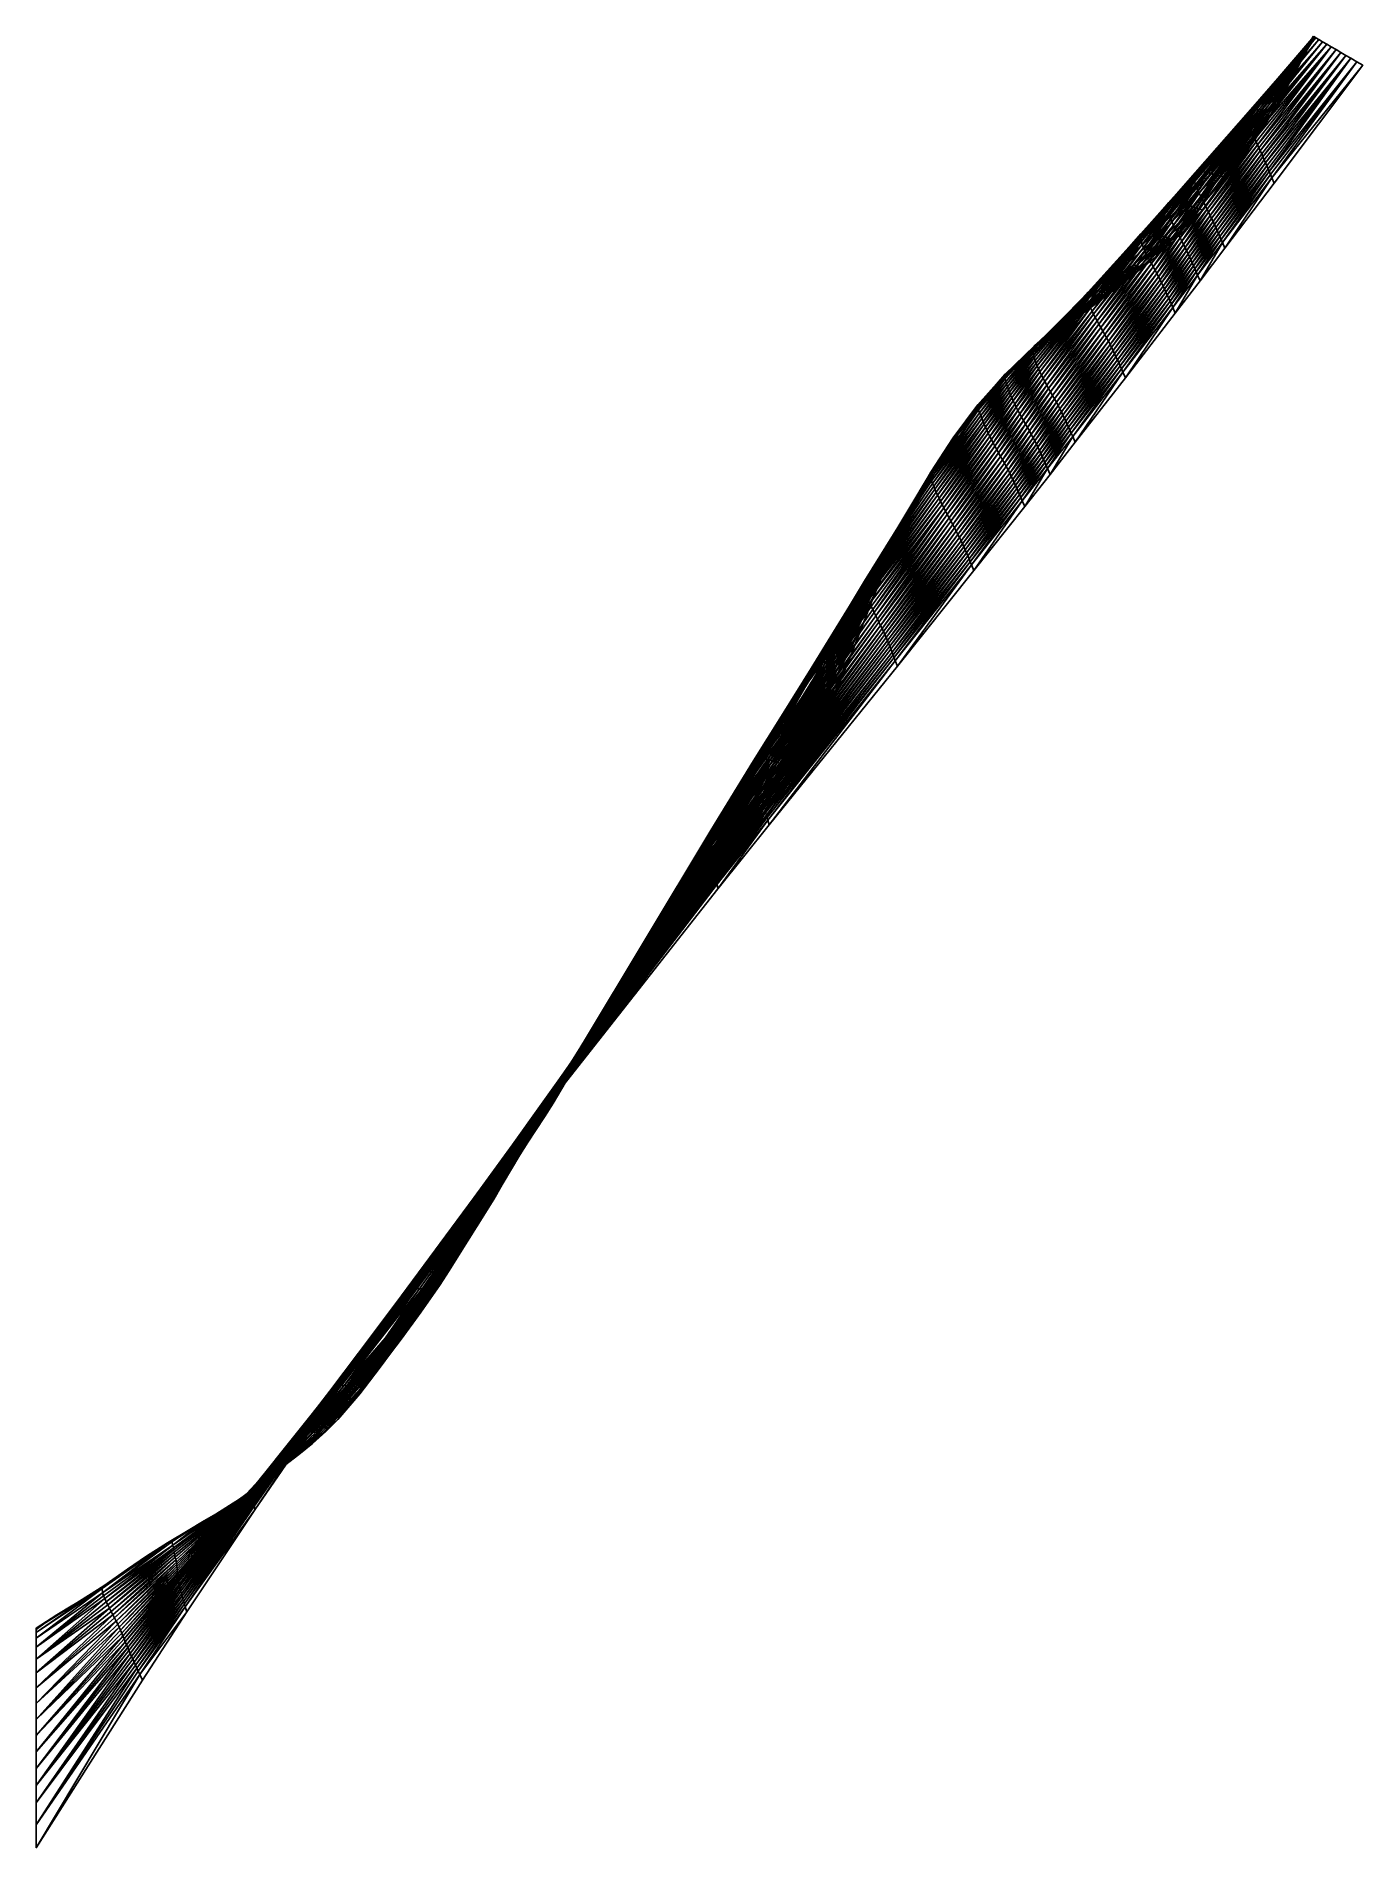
# Model space of a CAD drawing. Extents: x 26982 to 27569, y 23130 to 23931.
import ezdxf

# ---------------------------------------------------------------- set-up
doc = ezdxf.new("R2010")
doc.units = 0
doc.layers.get('0').update_dxf_attribs({"color": 13, "linetype": 'CONTINUOUS'})
doc.layers.add('BOUNDARIES_FAULT', color=1, linetype='CONTINUOUS')

msp = doc.modelspace()

# ---------------------------------------------------------------- linework, layer by layer
at = {"color": 1}
for p, q in [((27547.81, 23930.57, 895.51), (27517.45, 23895.41, 895.76)), ((27517.45, 23896.29, 904.12), (27547.81, 23930.57, 895.51)), ((27517.58, 23894.42, 887.41), (27547.81, 23930.57, 895.51)), ((27549.06, 23929.84, 876.59), (27517.58, 23894.42, 887.41)), ((27517.62, 23897.06, 912.48), (27547.08, 23931, 914.44)), ((27547.81, 23930.57, 895.51), (27517.62, 23897.06, 912.48)), ((27549.06, 23929.84, 876.59), (27517.84, 23893.35, 879.06)), ((27517.96, 23897.7, 920.86), (27547.08, 23931, 914.44)), ((27518.19, 23892.21, 870.72), (27549.06, 23929.84, 876.59)), ((27550.69, 23928.89, 857.71), (27518.19, 23892.21, 870.72)), ((27518.5, 23898.19, 929.24), (27546.9, 23931.11, 933.39)), ((27547.08, 23931, 914.44), (27518.5, 23898.19, 929.24)), ((27550.69, 23928.89, 857.71), (27518.61, 23891.01, 862.38)), ((27519.1, 23889.77, 854.04), (27550.69, 23928.89, 857.71)), ((27552.55, 23927.79, 838.83), (27519.1, 23889.77, 854.04)), ((27519.24, 23898.54, 937.63), (27546.9, 23931.11, 933.39)), ((27519.63, 23888.49, 845.71), (27552.55, 23927.79, 838.83)), ((27546.9, 23931.11, 933.39), (27520.19, 23898.74, 946.03)), ((27520.19, 23898.74, 946.03), (27547.13, 23930.97, 952.37)), ((27520.2, 23887.19, 837.38), (27552.55, 23927.79, 838.83)), ((27554.57, 23926.61, 819.96), (27520.2, 23887.19, 837.38)), ((27520.78, 23885.88, 829.05), (27554.57, 23926.61, 819.96)), ((27521.32, 23898.81, 954.44), (27547.13, 23930.97, 952.37)), ((27554.57, 23926.61, 819.96), (27521.38, 23884.55, 820.72)), ((27521.98, 23883.22, 812.39), (27554.57, 23926.61, 819.96)), ((27556.67, 23925.38, 801.09), (27521.98, 23883.22, 812.39)), ((27547.13, 23930.97, 952.37), (27522.59, 23898.78, 962.86)), ((27522.59, 23898.78, 962.86), (27547.38, 23930.83, 971.34)), ((27556.67, 23925.38, 801.09), (27522.59, 23881.88, 804.06)), ((27556.67, 23925.38, 801.09), (27523.19, 23880.55, 795.72)), ((27547.38, 23930.83, 971.34), (27523.96, 23898.68, 971.28)), ((27525.34, 23898.58, 979.7), (27547.38, 23930.83, 971.34)), ((27526.67, 23898.51, 988.11), (27547.22, 23930.92, 990.29)), ((27526.67, 23898.51, 988.11), (27547.38, 23930.83, 971.34)), ((27527.89, 23898.53, 996.53), (27546.92, 23931.1, 999.76)), ((27547.22, 23930.92, 990.29), (27527.89, 23898.53, 996.53)), ((27528.95, 23898.67, 1004.93), (27546.92, 23931.1, 999.76)), ((27539.73, 23917.55, 1009.84), (27546.57, 23931.3, 1009.23)), ((27546.92, 23931.1, 999.76), (27539.73, 23917.55, 1009.84)), ((27546.57, 23931.3, 1009.23), (27546.92, 23931.1, 999.76)), ((27546.9, 23931.11, 933.39), (27547.08, 23931, 914.44)), ((27547.13, 23930.97, 952.37), (27546.9, 23931.11, 933.39)), ((27546.92, 23931.1, 999.76), (27547.22, 23930.92, 990.29)), ((27547.08, 23931, 914.44), (27547.81, 23930.57, 895.51)), ((27547.38, 23930.83, 971.34), (27547.13, 23930.97, 952.37)), ((27547.22, 23930.92, 990.29), (27547.38, 23930.83, 971.34)), ((27547.81, 23930.57, 895.51), (27549.06, 23929.84, 876.59)), ((27549.06, 23929.84, 876.59), (27550.69, 23928.89, 857.71)), ((27550.69, 23928.89, 857.71), (27552.55, 23927.79, 838.83)), ((27552.55, 23927.79, 838.83), (27554.57, 23926.61, 819.96)), ((27554.57, 23926.61, 819.96), (27556.67, 23925.38, 801.09)), ((27556.67, 23925.38, 801.09), (27558.82, 23924.12, 782.22)), ((27523.19, 23880.55, 795.72), (27558.82, 23924.12, 782.22)), ((27523.79, 23879.23, 787.39), (27558.82, 23924.12, 782.22)), ((27524.37, 23877.91, 779.06), (27558.82, 23924.12, 782.22)), ((27561, 23922.85, 763.35), (27524.37, 23877.91, 779.06)), ((27524.94, 23876.6, 770.73), (27561, 23922.85, 763.35)), ((27525.51, 23875.3, 762.4), (27561, 23922.85, 763.35)), ((27563.18, 23921.56, 744.49), (27525.51, 23875.3, 762.4)), ((27526.07, 23874, 754.07), (27563.18, 23921.56, 744.49)), ((27563.18, 23921.56, 744.49), (27526.62, 23872.71, 745.73)), ((27527.16, 23871.42, 737.4), (27563.18, 23921.56, 744.49)), ((27565.83, 23920.01, 721.68), (27527.16, 23871.42, 737.4)), ((27527.71, 23870.13, 729.07), (27565.83, 23920.01, 721.68)), ((27528.29, 23868.74, 720.04), (27565.83, 23920.01, 721.68)), ((27528.29, 23868.74, 720.04), (27568.5, 23918.45, 698.47)), ((27539.73, 23917.55, 1009.84), (27528.95, 23898.67, 1004.93)), ((27568.5, 23918.45, 698.47), (27529.33, 23866.28, 704.07)), ((27532.45, 23904.02, 1010.28), (27539.73, 23917.55, 1009.84)), ((27558.82, 23924.12, 782.22), (27561, 23922.85, 763.35)), ((27561, 23922.85, 763.35), (27563.18, 23921.56, 744.49)), ((27563.18, 23921.56, 744.49), (27565.83, 23920.01, 721.68)), ((27565.83, 23920.01, 721.68), (27568.5, 23918.45, 698.47)), ((27524.24, 23890.7, 1008.88), (27532.45, 23904.02, 1010.28)), ((27528.95, 23898.67, 1004.93), (27532.45, 23904.02, 1010.28)), ((27517.62, 23897.06, 912.48), (27493.72, 23868.95, 907.12)), ((27493.72, 23868.95, 907.12), (27517.45, 23896.29, 904.12)), ((27493.76, 23869.8, 915.48), (27517.62, 23897.06, 912.48)), ((27517.45, 23896.29, 904.12), (27493.84, 23867.97, 898.77)), ((27493.84, 23867.97, 898.77), (27517.45, 23895.41, 895.76)), ((27494.01, 23870.51, 923.85), (27517.96, 23897.7, 920.86)), ((27517.62, 23897.06, 912.48), (27494.01, 23870.51, 923.85)), ((27517.45, 23895.41, 895.76), (27494.11, 23866.88, 890.42)), ((27494.11, 23866.88, 890.42), (27517.58, 23894.42, 887.41)), ((27494.49, 23871.05, 932.23), (27518.5, 23898.19, 929.24)), ((27517.96, 23897.7, 920.86), (27494.49, 23871.05, 932.23)), ((27517.58, 23894.42, 887.41), (27494.5, 23865.71, 882.08)), ((27494.5, 23865.71, 882.08), (27517.84, 23893.35, 879.06)), ((27517.84, 23893.35, 879.06), (27494.98, 23864.47, 873.75)), ((27495.23, 23871.39, 940.62), (27519.24, 23898.54, 937.63)), ((27518.5, 23898.19, 929.24), (27495.23, 23871.39, 940.62)), ((27496.26, 23871.53, 949.02), (27520.19, 23898.74, 946.03)), ((27519.24, 23898.54, 937.63), (27496.26, 23871.53, 949.02)), ((27497.6, 23871.45, 957.44), (27521.32, 23898.81, 954.44)), ((27520.19, 23898.74, 946.03), (27497.6, 23871.45, 957.44)), ((27521.32, 23898.81, 954.44), (27499.23, 23871.15, 965.88)), ((27499.23, 23871.15, 965.88), (27522.59, 23898.78, 962.86)), ((27522.59, 23898.78, 962.86), (27501.14, 23870.66, 974.32)), ((27501.14, 23870.66, 974.32), (27523.96, 23898.68, 971.28)), ((27523.96, 23898.68, 971.28), (27503.23, 23870.04, 982.77)), ((27503.23, 23870.04, 982.77), (27525.34, 23898.58, 979.7)), ((27525.34, 23898.58, 979.7), (27505.35, 23869.4, 991.23)), ((27527.89, 23898.53, 996.53), (27505.35, 23869.4, 991.23)), ((27505.35, 23869.4, 991.23), (27526.67, 23898.51, 988.11)), ((27507.29, 23868.89, 999.67), (27527.89, 23898.53, 996.53)), ((27508.06, 23868.75, 1003.53), (27527.89, 23898.53, 996.53)), ((27528.95, 23898.67, 1004.93), (27515.84, 23878.7, 1006.26)), ((27515.84, 23878.7, 1006.26), (27527.89, 23898.53, 996.53)), ((27517.45, 23896.29, 904.12), (27517.62, 23897.06, 912.48)), ((27517.45, 23895.41, 895.76), (27517.45, 23896.29, 904.12)), ((27517.58, 23894.42, 887.41), (27517.45, 23895.41, 895.76)), ((27517.84, 23893.35, 879.06), (27517.58, 23894.42, 887.41)), ((27517.96, 23897.7, 920.86), (27517.62, 23897.06, 912.48)), ((27518.19, 23892.21, 870.72), (27517.84, 23893.35, 879.06)), ((27518.5, 23898.19, 929.24), (27517.96, 23897.7, 920.86)), ((27519.24, 23898.54, 937.63), (27518.5, 23898.19, 929.24)), ((27520.19, 23898.74, 946.03), (27519.24, 23898.54, 937.63)), ((27528.95, 23898.67, 1004.93), (27520.17, 23884.77, 1007.53)), ((27521.32, 23898.81, 954.44), (27520.19, 23898.74, 946.03)), ((27522.59, 23898.78, 962.86), (27521.32, 23898.81, 954.44)), ((27523.96, 23898.68, 971.28), (27522.59, 23898.78, 962.86)), ((27525.34, 23898.58, 979.7), (27523.96, 23898.68, 971.28)), ((27524.24, 23890.7, 1008.88), (27528.95, 23898.67, 1004.93)), ((27526.67, 23898.51, 988.11), (27525.34, 23898.58, 979.7)), ((27526.67, 23898.51, 988.11), (27527.89, 23898.53, 996.53)), ((27527.89, 23898.53, 996.53), (27528.95, 23898.67, 1004.93)), ((27494.98, 23864.47, 873.75), (27518.19, 23892.21, 870.72)), ((27518.19, 23892.21, 870.72), (27495.54, 23863.17, 865.41)), ((27495.54, 23863.17, 865.41), (27518.61, 23891.01, 862.38)), ((27518.61, 23891.01, 862.38), (27496.16, 23861.83, 857.08)), ((27496.16, 23861.83, 857.08), (27519.1, 23889.77, 854.04)), ((27519.1, 23889.77, 854.04), (27496.83, 23860.46, 848.76)), ((27496.83, 23860.46, 848.76), (27519.63, 23888.49, 845.71)), ((27519.63, 23888.49, 845.71), (27497.51, 23859.07, 840.43)), ((27497.51, 23859.07, 840.43), (27520.2, 23887.19, 837.38)), ((27520.2, 23887.19, 837.38), (27498.22, 23857.66, 832.1)), ((27498.22, 23857.66, 832.1), (27520.78, 23885.88, 829.05)), ((27520.78, 23885.88, 829.05), (27498.92, 23856.26, 823.78)), ((27518.61, 23891.01, 862.38), (27518.19, 23892.21, 870.72)), ((27519.1, 23889.77, 854.04), (27518.61, 23891.01, 862.38)), ((27519.63, 23888.49, 845.71), (27519.1, 23889.77, 854.04)), ((27520.2, 23887.19, 837.38), (27519.63, 23888.49, 845.71)), ((27520.17, 23884.77, 1007.53), (27524.24, 23890.7, 1008.88)), ((27520.78, 23885.88, 829.05), (27520.2, 23887.19, 837.38)), ((27521.38, 23884.55, 820.72), (27520.78, 23885.88, 829.05)), ((27498.92, 23856.26, 823.78), (27521.38, 23884.55, 820.72)), ((27521.38, 23884.55, 820.72), (27499.63, 23854.85, 815.45)), ((27499.63, 23854.85, 815.45), (27521.98, 23883.22, 812.39)), ((27521.98, 23883.22, 812.39), (27500.32, 23853.45, 807.12)), ((27500.32, 23853.45, 807.12), (27522.59, 23881.88, 804.06)), ((27522.59, 23881.88, 804.06), (27500.99, 23852.07, 798.8)), ((27500.99, 23852.07, 798.8), (27523.19, 23880.55, 795.72)), ((27523.19, 23880.55, 795.72), (27501.65, 23850.7, 790.47)), ((27501.65, 23850.7, 790.47), (27523.79, 23879.23, 787.39)), ((27523.79, 23879.23, 787.39), (27502.28, 23849.35, 782.14)), ((27502.28, 23849.35, 782.14), (27524.37, 23877.91, 779.06)), ((27524.37, 23877.91, 779.06), (27502.9, 23848.01, 773.81)), ((27515.84, 23878.7, 1006.26), (27508.06, 23868.75, 1003.53)), ((27511.27, 23872.43, 1005.91), (27515.84, 23878.7, 1006.26)), ((27515.84, 23878.7, 1006.26), (27520.17, 23884.77, 1007.53)), ((27521.98, 23883.22, 812.39), (27521.38, 23884.55, 820.72)), ((27522.59, 23881.88, 804.06), (27521.98, 23883.22, 812.39)), ((27523.19, 23880.55, 795.72), (27522.59, 23881.88, 804.06)), ((27523.79, 23879.23, 787.39), (27523.19, 23880.55, 795.72)), ((27524.37, 23877.91, 779.06), (27523.79, 23879.23, 787.39)), ((27524.94, 23876.6, 770.73), (27524.37, 23877.91, 779.06)), ((27494.01, 23870.51, 923.85), (27481.9, 23856.13, 916.98)), ((27481.9, 23856.13, 916.98), (27493.76, 23869.8, 915.48)), ((27493.76, 23869.8, 915.48), (27481.94, 23855.21, 908.62)), ((27482.05, 23856.9, 925.35), (27494.01, 23870.51, 923.85)), ((27482.44, 23857.51, 933.72), (27494.49, 23871.05, 932.23)), ((27494.01, 23870.51, 923.85), (27482.44, 23857.51, 933.72)), ((27483.08, 23857.93, 942.11), (27495.23, 23871.39, 940.62)), ((27494.49, 23871.05, 932.23), (27483.08, 23857.93, 942.11)), ((27484.04, 23858.12, 950.51), (27496.26, 23871.53, 949.02)), ((27495.23, 23871.39, 940.62), (27484.04, 23858.12, 950.51)), ((27496.26, 23871.53, 949.02), (27485.33, 23858.07, 958.93)), ((27485.33, 23858.07, 958.93), (27497.6, 23871.45, 957.44)), ((27497.6, 23871.45, 957.44), (27486.97, 23857.76, 967.36)), ((27486.97, 23857.76, 967.36), (27499.23, 23871.15, 965.88)), ((27499.23, 23871.15, 965.88), (27488.96, 23857.21, 975.81)), ((27488.96, 23857.21, 975.81), (27501.14, 23870.66, 974.32)), ((27501.14, 23870.66, 974.32), (27491.22, 23856.47, 984.27)), ((27491.22, 23856.47, 984.27), (27503.23, 23870.04, 982.77)), ((27503.23, 23870.04, 982.77), (27493.61, 23855.64, 992.73)), ((27493.61, 23855.64, 992.73), (27505.35, 23869.4, 991.23)), ((27493.72, 23868.95, 907.12), (27493.76, 23869.8, 915.48)), ((27493.76, 23869.8, 915.48), (27494.01, 23870.51, 923.85)), ((27494.49, 23871.05, 932.23), (27494.01, 23870.51, 923.85)), ((27495.23, 23871.39, 940.62), (27494.49, 23871.05, 932.23)), ((27496.26, 23871.53, 949.02), (27495.23, 23871.39, 940.62)), ((27505.35, 23869.4, 991.23), (27495.87, 23854.91, 1001.2)), ((27497.6, 23871.45, 957.44), (27496.26, 23871.53, 949.02)), ((27499.23, 23871.15, 965.88), (27497.6, 23871.45, 957.44)), ((27501.14, 23870.66, 974.32), (27499.23, 23871.15, 965.88)), ((27503.23, 23870.04, 982.77), (27501.14, 23870.66, 974.32)), ((27502.9, 23848.01, 773.81), (27524.94, 23876.6, 770.73)), ((27505.35, 23869.4, 991.23), (27503.23, 23870.04, 982.77)), ((27524.94, 23876.6, 770.73), (27503.5, 23846.68, 765.48)), ((27503.5, 23846.68, 765.48), (27525.51, 23875.3, 762.4)), ((27525.51, 23875.3, 762.4), (27504.09, 23845.35, 757.15)), ((27504.09, 23845.35, 757.15), (27526.07, 23874, 754.07)), ((27526.07, 23874, 754.07), (27504.67, 23844.04, 748.82)), ((27504.67, 23844.04, 748.82), (27526.62, 23872.71, 745.73)), ((27526.62, 23872.71, 745.73), (27505.25, 23842.72, 740.49)), ((27505.25, 23842.72, 740.49), (27527.16, 23871.42, 737.4)), ((27505.35, 23869.4, 991.23), (27507.29, 23868.89, 999.67)), ((27527.16, 23871.42, 737.4), (27505.82, 23841.42, 732.15)), ((27505.82, 23841.42, 732.15), (27527.71, 23870.13, 729.07)), ((27527.71, 23870.13, 729.07), (27506.43, 23840, 723.13)), ((27506.79, 23866.23, 1007.04), (27511.27, 23872.43, 1005.91)), ((27508.06, 23868.75, 1003.53), (27511.27, 23872.43, 1005.91)), ((27525.51, 23875.3, 762.4), (27524.94, 23876.6, 770.73)), ((27526.07, 23874, 754.07), (27525.51, 23875.3, 762.4)), ((27526.62, 23872.71, 745.73), (27526.07, 23874, 754.07)), ((27527.16, 23871.42, 737.4), (27526.62, 23872.71, 745.73)), ((27527.71, 23870.13, 729.07), (27527.16, 23871.42, 737.4)), ((27528.29, 23868.74, 720.04), (27527.71, 23870.13, 729.07)), ((27481.94, 23855.21, 908.62), (27493.72, 23868.95, 907.12)), ((27493.72, 23868.95, 907.12), (27482.15, 23854.17, 900.28)), ((27482.15, 23854.17, 900.28), (27493.84, 23867.97, 898.77)), ((27493.84, 23867.97, 898.77), (27482.49, 23853.04, 891.93)), ((27482.49, 23853.04, 891.93), (27494.11, 23866.88, 890.42)), ((27494.11, 23866.88, 890.42), (27482.94, 23851.81, 883.6)), ((27482.94, 23851.81, 883.6), (27494.5, 23865.71, 882.08)), ((27494.5, 23865.71, 882.08), (27483.49, 23850.53, 875.26)), ((27483.49, 23850.53, 875.26), (27494.98, 23864.47, 873.75)), ((27494.98, 23864.47, 873.75), (27484.11, 23849.18, 866.93)), ((27484.11, 23849.18, 866.93), (27495.54, 23863.17, 865.41)), ((27495.54, 23863.17, 865.41), (27484.79, 23847.8, 858.61)), ((27484.79, 23847.8, 858.61), (27496.16, 23861.83, 857.08)), ((27496.16, 23861.83, 857.08), (27485.5, 23846.38, 850.28)), ((27493.84, 23867.97, 898.77), (27493.72, 23868.95, 907.12)), ((27494.11, 23866.88, 890.42), (27493.84, 23867.97, 898.77)), ((27494.5, 23865.71, 882.08), (27494.11, 23866.88, 890.42)), ((27494.98, 23864.47, 873.75), (27494.5, 23865.71, 882.08)), ((27495.54, 23863.17, 865.41), (27494.98, 23864.47, 873.75)), ((27496.16, 23861.83, 857.08), (27495.54, 23863.17, 865.41)), ((27495.87, 23854.91, 1001.2), (27507.29, 23868.89, 999.67)), ((27495.87, 23854.91, 1001.2), (27508.06, 23868.75, 1003.53)), ((27496.83, 23860.46, 848.76), (27496.16, 23861.83, 857.08)), ((27497.64, 23854.51, 1009.63), (27508.06, 23868.75, 1003.53)), ((27506.79, 23866.23, 1007.04), (27497.64, 23854.51, 1009.63)), ((27497.89, 23854.51, 1011.2), (27506.79, 23866.23, 1007.04)), ((27506.43, 23840, 723.13), (27528.29, 23868.74, 720.04)), ((27508.06, 23868.75, 1003.53), (27506.79, 23866.23, 1007.04)), ((27508.06, 23868.75, 1003.53), (27507.29, 23868.89, 999.67)), ((27528.29, 23868.74, 720.04), (27507.52, 23837.5, 707.16)), ((27529.33, 23866.28, 704.07), (27507.52, 23837.5, 707.16)), ((27529.33, 23866.28, 704.07), (27528.29, 23868.74, 720.04)), ((27482.05, 23856.9, 925.35), (27470.11, 23842.4, 918.49)), ((27470.11, 23842.4, 918.49), (27481.9, 23856.13, 916.98)), ((27470.15, 23843.26, 926.85), (27482.05, 23856.9, 925.35)), ((27481.9, 23856.13, 916.98), (27470.25, 23841.41, 910.13)), ((27470.25, 23841.41, 910.13), (27481.94, 23855.21, 908.62)), ((27470.4, 23843.96, 935.21), (27482.44, 23857.51, 933.72)), ((27482.05, 23856.9, 925.35), (27470.4, 23843.96, 935.21)), ((27481.94, 23855.21, 908.62), (27470.54, 23840.31, 901.79)), ((27470.54, 23840.31, 901.79), (27482.15, 23854.17, 900.28)), ((27470.91, 23844.48, 943.6), (27483.08, 23857.93, 942.11)), ((27482.44, 23857.51, 933.72), (27470.91, 23844.48, 943.6)), ((27482.15, 23854.17, 900.28), (27470.95, 23839.12, 893.45)), ((27471.71, 23844.79, 951.99), (27484.04, 23858.12, 950.51)), ((27483.08, 23857.93, 942.11), (27471.71, 23844.79, 951.99)), ((27484.04, 23858.12, 950.51), (27472.84, 23844.85, 960.4)), ((27472.84, 23844.85, 960.4), (27485.33, 23858.07, 958.93)), ((27485.33, 23858.07, 958.93), (27474.35, 23844.64, 968.83)), ((27474.35, 23844.64, 968.83), (27486.97, 23857.76, 967.36)), ((27486.97, 23857.76, 967.36), (27476.23, 23844.16, 977.27)), ((27476.23, 23844.16, 977.27), (27488.96, 23857.21, 975.81)), ((27476.31, 23833.07, 1011.47), (27497.64, 23854.51, 1009.63)), ((27488.96, 23857.21, 975.81), (27478.47, 23843.44, 985.73)), ((27478.47, 23843.44, 985.73), (27491.22, 23856.47, 984.27)), ((27491.22, 23856.47, 984.27), (27480.93, 23842.56, 994.2)), ((27480.93, 23842.56, 994.2), (27493.61, 23855.64, 992.73)), ((27481.9, 23856.13, 916.98), (27482.05, 23856.9, 925.35)), ((27481.94, 23855.21, 908.62), (27481.9, 23856.13, 916.98)), ((27482.15, 23854.17, 900.28), (27481.94, 23855.21, 908.62)), ((27482.44, 23857.51, 933.72), (27482.05, 23856.9, 925.35)), ((27482.49, 23853.04, 891.93), (27482.15, 23854.17, 900.28)), ((27482.16, 23842.12, 998.43), (27493.61, 23855.64, 992.73)), ((27495.87, 23854.91, 1001.2), (27482.16, 23842.12, 998.43)), ((27483.08, 23857.93, 942.11), (27482.44, 23857.51, 933.72)), ((27484.04, 23858.12, 950.51), (27483.08, 23857.93, 942.11)), ((27483.33, 23841.72, 1002.67), (27495.87, 23854.91, 1001.2)), ((27485.33, 23858.07, 958.93), (27484.04, 23858.12, 950.51)), ((27495.87, 23854.91, 1001.2), (27484.37, 23841.41, 1006.89)), ((27484.37, 23841.41, 1006.89), (27497.64, 23854.51, 1009.63)), ((27486.97, 23857.76, 967.36), (27485.33, 23858.07, 958.93)), ((27485.5, 23846.38, 850.28), (27496.83, 23860.46, 848.76)), ((27496.83, 23860.46, 848.76), (27486.24, 23844.95, 841.96)), ((27486.24, 23844.95, 841.96), (27497.51, 23859.07, 840.43)), ((27488.96, 23857.21, 975.81), (27486.97, 23857.76, 967.36)), ((27497.51, 23859.07, 840.43), (27487, 23843.51, 833.63)), ((27487, 23843.51, 833.63), (27498.22, 23857.66, 832.1)), ((27497.64, 23854.51, 1009.63), (27487.64, 23843.29, 1012.68)), ((27498.22, 23857.66, 832.1), (27487.75, 23842.06, 825.31)), ((27487.75, 23842.06, 825.31), (27498.92, 23856.26, 823.78)), ((27498.92, 23856.26, 823.78), (27488.5, 23840.62, 816.99)), ((27488.5, 23840.62, 816.99), (27499.63, 23854.85, 815.45)), ((27491.22, 23856.47, 984.27), (27488.96, 23857.21, 975.81)), ((27499.63, 23854.85, 815.45), (27489.22, 23839.21, 808.66)), ((27489.22, 23839.21, 808.66), (27500.32, 23853.45, 807.12)), ((27500.32, 23853.45, 807.12), (27489.92, 23837.81, 800.34)), ((27493.61, 23855.64, 992.73), (27491.22, 23856.47, 984.27)), ((27492.91, 23848.76, 1012.47), (27497.89, 23854.51, 1011.2)), ((27497.64, 23854.51, 1009.63), (27492.91, 23848.76, 1012.47)), ((27495.87, 23854.91, 1001.2), (27493.61, 23855.64, 992.73)), ((27497.64, 23854.51, 1009.63), (27495.87, 23854.91, 1001.2)), ((27497.51, 23859.07, 840.43), (27496.83, 23860.46, 848.76)), ((27498.22, 23857.66, 832.1), (27497.51, 23859.07, 840.43)), ((27497.89, 23854.51, 1011.2), (27497.64, 23854.51, 1009.63)), ((27498.92, 23856.26, 823.78), (27498.22, 23857.66, 832.1)), ((27499.63, 23854.85, 815.45), (27498.92, 23856.26, 823.78)), ((27500.32, 23853.45, 807.12), (27499.63, 23854.85, 815.45)), ((27500.99, 23852.07, 798.8), (27500.32, 23853.45, 807.12)), ((27470.95, 23839.12, 893.45), (27482.49, 23853.04, 891.93)), ((27482.49, 23853.04, 891.93), (27471.46, 23837.86, 885.12)), ((27471.46, 23837.86, 885.12), (27482.94, 23851.81, 883.6)), ((27482.94, 23851.81, 883.6), (27472.06, 23836.53, 876.79)), ((27472.06, 23836.53, 876.79), (27483.49, 23850.53, 875.26)), ((27483.49, 23850.53, 875.26), (27472.74, 23835.14, 868.46)), ((27472.74, 23835.14, 868.46), (27484.11, 23849.18, 866.93)), ((27484.11, 23849.18, 866.93), (27473.46, 23833.72, 860.13)), ((27473.46, 23833.72, 860.13), (27484.79, 23847.8, 858.61)), ((27484.79, 23847.8, 858.61), (27474.23, 23832.27, 851.81)), ((27474.23, 23832.27, 851.81), (27485.5, 23846.38, 850.28)), ((27485.5, 23846.38, 850.28), (27475.02, 23830.8, 843.49)), ((27482.94, 23851.81, 883.6), (27482.49, 23853.04, 891.93)), ((27483.49, 23850.53, 875.26), (27482.94, 23851.81, 883.6)), ((27484.11, 23849.18, 866.93), (27483.49, 23850.53, 875.26)), ((27484.79, 23847.8, 858.61), (27484.11, 23849.18, 866.93)), ((27485.5, 23846.38, 850.28), (27484.79, 23847.8, 858.61)), ((27486.24, 23844.95, 841.96), (27485.5, 23846.38, 850.28)), ((27487.64, 23843.29, 1012.68), (27492.91, 23848.76, 1012.47)), ((27489.92, 23837.81, 800.34), (27500.99, 23852.07, 798.8)), ((27500.99, 23852.07, 798.8), (27490.59, 23836.43, 792.01)), ((27490.59, 23836.43, 792.01), (27501.65, 23850.7, 790.47)), ((27501.65, 23850.7, 790.47), (27491.24, 23835.06, 783.68)), ((27491.24, 23835.06, 783.68), (27502.28, 23849.35, 782.14)), ((27502.28, 23849.35, 782.14), (27491.87, 23833.71, 775.35)), ((27491.87, 23833.71, 775.35), (27502.9, 23848.01, 773.81)), ((27502.9, 23848.01, 773.81), (27492.48, 23832.38, 767.02)), ((27492.48, 23832.38, 767.02), (27503.5, 23846.68, 765.48)), ((27503.5, 23846.68, 765.48), (27493.08, 23831.04, 758.69)), ((27493.08, 23831.04, 758.69), (27504.09, 23845.35, 757.15)), ((27504.09, 23845.35, 757.15), (27493.67, 23829.72, 750.36)), ((27501.65, 23850.7, 790.47), (27500.99, 23852.07, 798.8)), ((27502.28, 23849.35, 782.14), (27501.65, 23850.7, 790.47)), ((27502.9, 23848.01, 773.81), (27502.28, 23849.35, 782.14)), ((27503.5, 23846.68, 765.48), (27502.9, 23848.01, 773.81)), ((27504.09, 23845.35, 757.15), (27503.5, 23846.68, 765.48)), ((27504.67, 23844.04, 748.82), (27504.09, 23845.35, 757.15)), ((27446.56, 23816.71, 938.21), (27470.4, 23843.96, 935.21)), ((27470.4, 23843.96, 935.21), (27446.62, 23815.78, 929.86)), ((27446.62, 23815.78, 929.86), (27470.15, 23843.26, 926.85)), ((27446.68, 23817.51, 946.58), (27470.91, 23844.48, 943.6)), ((27470.4, 23843.96, 935.21), (27446.68, 23817.51, 946.58)), ((27470.15, 23843.26, 926.85), (27446.82, 23814.74, 921.51)), ((27446.82, 23814.74, 921.51), (27470.11, 23842.4, 918.49)), ((27447, 23818.16, 954.95), (27471.71, 23844.79, 951.99)), ((27470.91, 23844.48, 943.6), (27447, 23818.16, 954.95)), ((27470.11, 23842.4, 918.49), (27447.15, 23813.6, 913.17)), ((27447.15, 23813.6, 913.17), (27470.25, 23841.41, 910.13)), ((27447.58, 23818.63, 963.33), (27472.84, 23844.85, 960.4)), ((27471.71, 23844.79, 951.99), (27447.58, 23818.63, 963.33)), ((27470.25, 23841.41, 910.13), (27447.6, 23812.39, 904.83)), ((27447.6, 23812.39, 904.83), (27470.54, 23840.31, 901.79)), ((27470.54, 23840.31, 901.79), (27448.13, 23811.11, 896.49)), ((27448.13, 23811.11, 896.49), (27470.95, 23839.12, 893.45)), ((27472.84, 23844.85, 960.4), (27448.43, 23818.9, 971.73)), ((27448.43, 23818.9, 971.73), (27474.35, 23844.64, 968.83)), ((27470.95, 23839.12, 893.45), (27448.75, 23809.76, 888.16)), ((27448.75, 23809.76, 888.16), (27471.46, 23837.86, 885.12)), ((27471.46, 23837.86, 885.12), (27449.44, 23808.37, 879.84)), ((27474.35, 23844.64, 968.83), (27449.6, 23818.93, 980.14)), ((27449.6, 23818.93, 980.14), (27476.23, 23844.16, 977.27)), ((27476.23, 23844.16, 977.27), (27451.09, 23818.73, 988.57)), ((27451.09, 23818.73, 988.57), (27478.47, 23843.44, 985.73)), ((27478.47, 23843.44, 985.73), (27467.28, 23830.16, 995.62)), ((27467.28, 23830.16, 995.62), (27480.93, 23842.56, 994.2)), ((27480.93, 23842.56, 994.2), (27468.45, 23829.76, 999.85)), ((27468.45, 23829.76, 999.85), (27482.16, 23842.12, 998.43)), ((27482.16, 23842.12, 998.43), (27469.59, 23829.39, 1004.08)), ((27469.59, 23829.39, 1004.08), (27483.33, 23841.72, 1002.67)), ((27470.11, 23842.4, 918.49), (27470.15, 23843.26, 926.85)), ((27470.25, 23841.41, 910.13), (27470.11, 23842.4, 918.49)), ((27470.15, 23843.26, 926.85), (27470.4, 23843.96, 935.21)), ((27470.54, 23840.31, 901.79), (27470.25, 23841.41, 910.13)), ((27470.91, 23844.48, 943.6), (27470.4, 23843.96, 935.21)), ((27470.95, 23839.12, 893.45), (27470.54, 23840.31, 901.79)), ((27483.33, 23841.72, 1002.67), (27470.64, 23829.09, 1008.31)), ((27470.64, 23829.09, 1008.31), (27484.37, 23841.41, 1006.89)), ((27471.71, 23844.79, 951.99), (27470.91, 23844.48, 943.6)), ((27471.46, 23837.86, 885.12), (27470.95, 23839.12, 893.45)), ((27472.06, 23836.53, 876.79), (27471.46, 23837.86, 885.12)), ((27472.84, 23844.85, 960.4), (27471.71, 23844.79, 951.99)), ((27474.35, 23844.64, 968.83), (27472.84, 23844.85, 960.4)), ((27476.23, 23844.16, 977.27), (27474.35, 23844.64, 968.83)), ((27475.02, 23830.8, 843.49), (27486.24, 23844.95, 841.96)), ((27486.24, 23844.95, 841.96), (27475.82, 23829.32, 835.17)), ((27475.82, 23829.32, 835.17), (27487, 23843.51, 833.63)), ((27478.47, 23843.44, 985.73), (27476.23, 23844.16, 977.27)), ((27476.31, 23833.07, 1011.47), (27487.64, 23843.29, 1012.68)), ((27476.31, 23833.07, 1011.47), (27484.37, 23841.41, 1006.89)), ((27487, 23843.51, 833.63), (27476.62, 23827.84, 826.85)), ((27476.62, 23827.84, 826.85), (27487.75, 23842.06, 825.31)), ((27487.75, 23842.06, 825.31), (27477.4, 23826.38, 818.52)), ((27477.4, 23826.38, 818.52), (27488.5, 23840.62, 816.99)), ((27488.5, 23840.62, 816.99), (27478.14, 23824.95, 810.2)), ((27478.14, 23824.95, 810.2), (27489.22, 23839.21, 808.66)), ((27480.93, 23842.56, 994.2), (27478.47, 23843.44, 985.73)), ((27489.22, 23839.21, 808.66), (27478.85, 23823.54, 801.87)), ((27478.85, 23823.54, 801.87), (27489.92, 23837.81, 800.34)), ((27489.92, 23837.81, 800.34), (27479.53, 23822.16, 793.55)), ((27480.93, 23842.56, 994.2), (27482.16, 23842.12, 998.43)), ((27482.16, 23842.12, 998.43), (27483.33, 23841.72, 1002.67)), ((27484.37, 23841.41, 1006.89), (27483.33, 23841.72, 1002.67)), ((27487, 23843.51, 833.63), (27486.24, 23844.95, 841.96)), ((27487.75, 23842.06, 825.31), (27487, 23843.51, 833.63)), ((27488.5, 23840.62, 816.99), (27487.75, 23842.06, 825.31)), ((27489.22, 23839.21, 808.66), (27488.5, 23840.62, 816.99)), ((27489.92, 23837.81, 800.34), (27489.22, 23839.21, 808.66)), ((27490.59, 23836.43, 792.01), (27489.92, 23837.81, 800.34)), ((27493.67, 23829.72, 750.36), (27504.67, 23844.04, 748.82)), ((27504.67, 23844.04, 748.82), (27494.26, 23828.4, 742.03)), ((27494.26, 23828.4, 742.03), (27505.25, 23842.72, 740.49)), ((27505.25, 23842.72, 740.49), (27494.84, 23827.08, 733.7)), ((27494.84, 23827.08, 733.7), (27505.82, 23841.42, 732.15)), ((27505.82, 23841.42, 732.15), (27495.47, 23825.66, 724.67)), ((27495.47, 23825.66, 724.67), (27506.43, 23840, 723.13)), ((27506.43, 23840, 723.13), (27496.57, 23823.14, 708.7)), ((27507.52, 23837.5, 707.16), (27496.57, 23823.14, 708.7)), ((27505.25, 23842.72, 740.49), (27504.67, 23844.04, 748.82)), ((27505.82, 23841.42, 732.15), (27505.25, 23842.72, 740.49)), ((27506.43, 23840, 723.13), (27505.82, 23841.42, 732.15)), ((27507.52, 23837.5, 707.16), (27506.43, 23840, 723.13)), ((27449.44, 23808.37, 879.84), (27472.06, 23836.53, 876.79)), ((27472.06, 23836.53, 876.79), (27450.19, 23806.93, 871.51)), ((27450.19, 23806.93, 871.51), (27472.74, 23835.14, 868.46)), ((27472.74, 23835.14, 868.46), (27450.98, 23805.46, 863.19)), ((27450.98, 23805.46, 863.19), (27473.46, 23833.72, 860.13)), ((27467.28, 23830.16, 995.62), (27451.09, 23818.73, 988.57)), ((27473.46, 23833.72, 860.13), (27451.81, 23803.96, 854.87)), ((27451.81, 23803.96, 854.87), (27474.23, 23832.27, 851.81)), ((27474.23, 23832.27, 851.81), (27452.67, 23802.44, 846.55)), ((27452.67, 23802.44, 846.55), (27475.02, 23830.8, 843.49)), ((27452.86, 23818.34, 997), (27467.28, 23830.16, 995.62)), ((27475.02, 23830.8, 843.49), (27453.53, 23800.91, 838.24)), ((27453.53, 23800.91, 838.24), (27475.82, 23829.32, 835.17)), ((27467.28, 23830.16, 995.62), (27453.83, 23818.09, 1001.23)), ((27453.83, 23818.09, 1001.23), (27468.45, 23829.76, 999.85)), ((27475.82, 23829.32, 835.17), (27454.39, 23799.4, 829.92)), ((27468.45, 23829.76, 999.85), (27454.81, 23817.83, 1005.45)), ((27454.81, 23817.83, 1005.45), (27469.59, 23829.39, 1004.08)), ((27469.59, 23829.39, 1004.08), (27455.78, 23817.59, 1009.67)), ((27464.04, 23823.36, 1011.02), (27476.31, 23833.07, 1011.47)), ((27468.45, 23829.76, 999.85), (27467.28, 23830.16, 995.62)), ((27469.59, 23829.39, 1004.08), (27468.45, 23829.76, 999.85)), ((27470.64, 23829.09, 1008.31), (27469.59, 23829.39, 1004.08)), ((27470.64, 23829.09, 1008.31), (27476.31, 23833.07, 1011.47)), ((27472.74, 23835.14, 868.46), (27472.06, 23836.53, 876.79)), ((27473.46, 23833.72, 860.13), (27472.74, 23835.14, 868.46)), ((27474.23, 23832.27, 851.81), (27473.46, 23833.72, 860.13)), ((27475.02, 23830.8, 843.49), (27474.23, 23832.27, 851.81)), ((27475.82, 23829.32, 835.17), (27475.02, 23830.8, 843.49)), ((27476.62, 23827.84, 826.85), (27475.82, 23829.32, 835.17)), ((27479.53, 23822.16, 793.55), (27490.59, 23836.43, 792.01)), ((27490.59, 23836.43, 792.01), (27480.19, 23820.79, 785.22)), ((27480.19, 23820.79, 785.22), (27491.24, 23835.06, 783.68)), ((27491.24, 23835.06, 783.68), (27480.83, 23819.43, 776.89)), ((27480.83, 23819.43, 776.89), (27491.87, 23833.71, 775.35)), ((27491.87, 23833.71, 775.35), (27481.45, 23818.08, 768.56)), ((27481.45, 23818.08, 768.56), (27492.48, 23832.38, 767.02)), ((27492.48, 23832.38, 767.02), (27482.06, 23816.74, 760.23)), ((27482.06, 23816.74, 760.23), (27493.08, 23831.04, 758.69)), ((27493.08, 23831.04, 758.69), (27482.66, 23815.41, 751.9)), ((27482.66, 23815.41, 751.9), (27493.67, 23829.72, 750.36)), ((27493.67, 23829.72, 750.36), (27483.25, 23814.09, 743.57)), ((27491.24, 23835.06, 783.68), (27490.59, 23836.43, 792.01)), ((27491.87, 23833.71, 775.35), (27491.24, 23835.06, 783.68)), ((27492.48, 23832.38, 767.02), (27491.87, 23833.71, 775.35)), ((27493.08, 23831.04, 758.69), (27492.48, 23832.38, 767.02)), ((27493.67, 23829.72, 750.36), (27493.08, 23831.04, 758.69)), ((27494.26, 23828.4, 742.03), (27493.67, 23829.72, 750.36)), ((27454.39, 23799.4, 829.92), (27476.62, 23827.84, 826.85)), ((27476.62, 23827.84, 826.85), (27455.21, 23797.91, 821.6)), ((27455.21, 23797.91, 821.6), (27477.4, 23826.38, 818.52)), ((27455.78, 23817.59, 1009.67), (27470.64, 23829.09, 1008.31)), ((27464.04, 23823.36, 1011.02), (27455.78, 23817.59, 1009.67)), ((27477.4, 23826.38, 818.52), (27455.98, 23796.45, 813.27)), ((27455.98, 23796.45, 813.27), (27478.14, 23824.95, 810.2)), ((27478.14, 23824.95, 810.2), (27456.71, 23795.02, 804.95)), ((27456.71, 23795.02, 804.95), (27478.85, 23823.54, 801.87)), ((27478.85, 23823.54, 801.87), (27457.41, 23793.62, 796.62)), ((27457.41, 23793.62, 796.62), (27479.53, 23822.16, 793.55)), ((27457.87, 23818.56, 1012.14), (27464.04, 23823.36, 1011.02)), ((27479.53, 23822.16, 793.55), (27458.07, 23792.24, 788.29)), ((27470.64, 23829.09, 1008.31), (27464.04, 23823.36, 1011.02)), ((27477.4, 23826.38, 818.52), (27476.62, 23827.84, 826.85)), ((27478.14, 23824.95, 810.2), (27477.4, 23826.38, 818.52)), ((27478.85, 23823.54, 801.87), (27478.14, 23824.95, 810.2)), ((27479.53, 23822.16, 793.55), (27478.85, 23823.54, 801.87)), ((27480.19, 23820.79, 785.22), (27479.53, 23822.16, 793.55)), ((27483.25, 23814.09, 743.57), (27494.26, 23828.4, 742.03)), ((27494.26, 23828.4, 742.03), (27483.84, 23812.77, 735.24)), ((27483.84, 23812.77, 735.24), (27494.84, 23827.08, 733.7)), ((27494.84, 23827.08, 733.7), (27484.47, 23811.34, 726.21)), ((27484.47, 23811.34, 726.21), (27495.47, 23825.66, 724.67)), ((27495.47, 23825.66, 724.67), (27485.59, 23808.81, 710.24)), ((27496.57, 23823.14, 708.7), (27485.59, 23808.81, 710.24)), ((27494.84, 23827.08, 733.7), (27494.26, 23828.4, 742.03)), ((27495.47, 23825.66, 724.67), (27494.84, 23827.08, 733.7)), ((27496.57, 23823.14, 708.7), (27495.47, 23825.66, 724.67)), ((27422.65, 23792.18, 966.28), (27447.58, 23818.63, 963.33)), ((27447, 23818.16, 954.95), (27422.65, 23792.18, 966.28)), ((27422.67, 23793.06, 974.64), (27448.43, 23818.9, 971.73)), ((27447.58, 23818.63, 963.33), (27422.67, 23793.06, 974.64)), ((27422.75, 23791.22, 957.93), (27447, 23818.16, 954.95)), ((27422.84, 23793.82, 983.01), (27449.6, 23818.93, 980.14)), ((27448.43, 23818.9, 971.73), (27422.84, 23793.82, 983.01)), ((27447, 23818.16, 954.95), (27422.95, 23790.18, 949.58)), ((27422.95, 23790.18, 949.58), (27446.68, 23817.51, 946.58)), ((27446.68, 23817.51, 946.58), (27423.22, 23789.09, 941.23)), ((27423.22, 23789.09, 941.23), (27446.56, 23816.71, 938.21)), ((27449.6, 23818.93, 980.14), (27423.25, 23794.41, 991.38)), ((27423.25, 23794.41, 991.38), (27451.09, 23818.73, 988.57)), ((27446.56, 23816.71, 938.21), (27423.57, 23787.94, 932.89)), ((27423.57, 23787.94, 932.89), (27446.62, 23815.78, 929.86)), ((27451.09, 23818.73, 988.57), (27423.98, 23794.77, 999.77)), ((27423.98, 23794.77, 999.77), (27452.86, 23818.34, 997)), ((27423.98, 23794.77, 999.77), (27453.83, 23818.09, 1001.23)), ((27446.62, 23815.78, 929.86), (27423.99, 23786.74, 924.55)), ((27423.99, 23786.74, 924.55), (27446.82, 23814.74, 921.51)), ((27446.82, 23814.74, 921.51), (27424.48, 23785.49, 916.22)), ((27424.48, 23785.49, 916.22), (27447.15, 23813.6, 913.17)), ((27447.15, 23813.6, 913.17), (27425.04, 23784.18, 907.88)), ((27453.83, 23818.09, 1001.23), (27425.13, 23794.84, 1008.18)), ((27425.13, 23794.84, 1008.18), (27454.81, 23817.83, 1005.45)), ((27454.81, 23817.83, 1005.45), (27425.79, 23794.73, 1011.64)), ((27425.79, 23794.73, 1011.64), (27455.78, 23817.59, 1009.67)), ((27439.26, 23804.61, 1014.56), (27455.78, 23817.59, 1009.67)), ((27439.26, 23804.61, 1014.56), (27451.77, 23813.9, 1013.42)), ((27446.56, 23816.71, 938.21), (27446.68, 23817.51, 946.58)), ((27446.62, 23815.78, 929.86), (27446.56, 23816.71, 938.21)), ((27446.82, 23814.74, 921.51), (27446.62, 23815.78, 929.86)), ((27446.68, 23817.51, 946.58), (27447, 23818.16, 954.95)), ((27447.15, 23813.6, 913.17), (27446.82, 23814.74, 921.51)), ((27447.58, 23818.63, 963.33), (27447, 23818.16, 954.95)), ((27447.6, 23812.39, 904.83), (27447.15, 23813.6, 913.17)), ((27448.43, 23818.9, 971.73), (27447.58, 23818.63, 963.33)), ((27449.6, 23818.93, 980.14), (27448.43, 23818.9, 971.73)), ((27451.09, 23818.73, 988.57), (27449.6, 23818.93, 980.14)), ((27451.09, 23818.73, 988.57), (27452.86, 23818.34, 997)), ((27451.77, 23813.9, 1013.42), (27457.87, 23818.56, 1012.14)), ((27455.78, 23817.59, 1009.67), (27451.77, 23813.9, 1013.42)), ((27453.83, 23818.09, 1001.23), (27452.86, 23818.34, 997)), ((27454.81, 23817.83, 1005.45), (27453.83, 23818.09, 1001.23)), ((27455.78, 23817.59, 1009.67), (27454.81, 23817.83, 1005.45)), ((27455.78, 23817.59, 1009.67), (27457.87, 23818.56, 1012.14)), ((27458.07, 23792.24, 788.29), (27480.19, 23820.79, 785.22)), ((27480.19, 23820.79, 785.22), (27458.72, 23790.88, 779.97)), ((27458.72, 23790.88, 779.97), (27480.83, 23819.43, 776.89)), ((27480.83, 23819.43, 776.89), (27459.35, 23789.52, 771.64)), ((27459.35, 23789.52, 771.64), (27481.45, 23818.08, 768.56)), ((27481.45, 23818.08, 768.56), (27459.96, 23788.18, 763.31)), ((27459.96, 23788.18, 763.31), (27482.06, 23816.74, 760.23)), ((27482.06, 23816.74, 760.23), (27460.57, 23786.84, 754.98)), ((27460.57, 23786.84, 754.98), (27482.66, 23815.41, 751.9)), ((27482.66, 23815.41, 751.9), (27461.17, 23785.51, 746.65)), ((27461.17, 23785.51, 746.65), (27483.25, 23814.09, 743.57)), ((27483.25, 23814.09, 743.57), (27461.77, 23784.19, 738.32)), ((27480.83, 23819.43, 776.89), (27480.19, 23820.79, 785.22)), ((27481.45, 23818.08, 768.56), (27480.83, 23819.43, 776.89)), ((27482.06, 23816.74, 760.23), (27481.45, 23818.08, 768.56)), ((27482.66, 23815.41, 751.9), (27482.06, 23816.74, 760.23)), ((27483.25, 23814.09, 743.57), (27482.66, 23815.41, 751.9)), ((27483.84, 23812.77, 735.24), (27483.25, 23814.09, 743.57)), ((27425.04, 23784.18, 907.88), (27447.6, 23812.39, 904.83)), ((27447.6, 23812.39, 904.83), (27425.67, 23782.83, 899.55)), ((27425.67, 23782.83, 899.55), (27448.13, 23811.11, 896.49)), ((27448.13, 23811.11, 896.49), (27426.35, 23781.44, 891.23)), ((27426.35, 23781.44, 891.23), (27448.75, 23809.76, 888.16)), ((27448.75, 23809.76, 888.16), (27427.09, 23780.01, 882.9)), ((27427.09, 23780.01, 882.9), (27449.44, 23808.37, 879.84)), ((27449.44, 23808.37, 879.84), (27427.87, 23778.54, 874.58)), ((27427.87, 23778.54, 874.58), (27450.19, 23806.93, 871.51)), ((27450.19, 23806.93, 871.51), (27428.7, 23777.04, 866.26)), ((27428.7, 23777.04, 866.26), (27450.98, 23805.46, 863.19)), ((27450.98, 23805.46, 863.19), (27429.55, 23775.53, 857.94)), ((27448.13, 23811.11, 896.49), (27447.6, 23812.39, 904.83)), ((27448.75, 23809.76, 888.16), (27448.13, 23811.11, 896.49)), ((27449.44, 23808.37, 879.84), (27448.75, 23809.76, 888.16)), ((27450.19, 23806.93, 871.51), (27449.44, 23808.37, 879.84)), ((27450.98, 23805.46, 863.19), (27450.19, 23806.93, 871.51)), ((27451.81, 23803.96, 854.87), (27450.98, 23805.46, 863.19)), ((27461.77, 23784.19, 738.32), (27483.84, 23812.77, 735.24)), ((27483.84, 23812.77, 735.24), (27462.41, 23782.75, 729.29)), ((27462.41, 23782.75, 729.29), (27484.47, 23811.34, 726.21)), ((27484.47, 23811.34, 726.21), (27463.54, 23780.21, 713.32)), ((27485.59, 23808.81, 710.24), (27463.54, 23780.21, 713.32)), ((27484.47, 23811.34, 726.21), (27483.84, 23812.77, 735.24)), ((27485.59, 23808.81, 710.24), (27484.47, 23811.34, 726.21)), ((27425.79, 23794.73, 1011.64), (27439.26, 23804.61, 1014.56)), ((27433.05, 23799.86, 1014.73), (27425.79, 23794.73, 1011.64)), ((27426.88, 23794.87, 1014.75), (27433.05, 23799.86, 1014.73)), ((27429.55, 23775.53, 857.94), (27451.81, 23803.96, 854.87)), ((27451.81, 23803.96, 854.87), (27430.42, 23774, 849.62)), ((27430.42, 23774, 849.62), (27452.67, 23802.44, 846.55)), ((27452.67, 23802.44, 846.55), (27431.29, 23772.47, 841.31)), ((27431.29, 23772.47, 841.31), (27453.53, 23800.91, 838.24)), ((27453.53, 23800.91, 838.24), (27432.16, 23770.94, 832.99)), ((27432.16, 23770.94, 832.99), (27454.39, 23799.4, 829.92)), ((27454.39, 23799.4, 829.92), (27432.99, 23769.44, 824.67)), ((27432.99, 23769.44, 824.67), (27455.21, 23797.91, 821.6)), ((27433.05, 23799.86, 1014.73), (27439.26, 23804.61, 1014.56)), ((27455.21, 23797.91, 821.6), (27433.79, 23767.97, 816.35)), ((27452.67, 23802.44, 846.55), (27451.81, 23803.96, 854.87)), ((27453.53, 23800.91, 838.24), (27452.67, 23802.44, 846.55)), ((27454.39, 23799.4, 829.92), (27453.53, 23800.91, 838.24)), ((27455.21, 23797.91, 821.6), (27454.39, 23799.4, 829.92)), ((27455.98, 23796.45, 813.27), (27455.21, 23797.91, 821.6)), ((27410.12, 23780.79, 984.47), (27422.84, 23793.82, 983.01)), ((27410.17, 23781.64, 992.83), (27423.25, 23794.41, 991.38)), ((27422.84, 23793.82, 983.01), (27410.17, 23781.64, 992.83)), ((27422.84, 23793.82, 983.01), (27410.33, 23779.76, 976.12)), ((27410.33, 23779.76, 976.12), (27422.67, 23793.06, 974.64)), ((27422.67, 23793.06, 974.64), (27410.63, 23778.64, 967.78)), ((27410.63, 23778.64, 967.78), (27422.65, 23792.18, 966.28)), ((27410.73, 23782.12, 1001.21), (27423.98, 23794.77, 999.77)), ((27423.25, 23794.41, 991.38), (27410.73, 23782.12, 1001.21)), ((27422.65, 23792.18, 966.28), (27410.99, 23777.48, 959.43)), ((27410.99, 23777.48, 959.43), (27422.75, 23791.22, 957.93)), ((27422.75, 23791.22, 957.93), (27411.38, 23776.3, 951.09)), ((27411.38, 23776.3, 951.09), (27422.95, 23790.18, 949.58)), ((27411.52, 23782.17, 1007.04), (27425.13, 23794.84, 1008.18)), ((27423.98, 23794.77, 999.77), (27411.52, 23782.17, 1007.04)), ((27422.95, 23790.18, 949.58), (27411.8, 23775.1, 942.75)), ((27411.8, 23775.1, 942.75), (27423.22, 23789.09, 941.23)), ((27423.22, 23789.09, 941.23), (27412.26, 23773.87, 934.42)), ((27425.13, 23794.84, 1008.18), (27415.11, 23784.75, 1012.08)), ((27415.11, 23784.75, 1012.08), (27425.79, 23794.73, 1011.64)), ((27415.11, 23784.75, 1012.08), (27420.75, 23789.63, 1014.14)), ((27420.75, 23789.63, 1014.14), (27426.88, 23794.87, 1014.75)), ((27425.79, 23794.73, 1011.64), (27420.75, 23789.63, 1014.14)), ((27422.65, 23792.18, 966.28), (27422.67, 23793.06, 974.64)), ((27422.75, 23791.22, 957.93), (27422.65, 23792.18, 966.28)), ((27422.67, 23793.06, 974.64), (27422.84, 23793.82, 983.01)), ((27422.95, 23790.18, 949.58), (27422.75, 23791.22, 957.93)), ((27423.25, 23794.41, 991.38), (27422.84, 23793.82, 983.01)), ((27423.22, 23789.09, 941.23), (27422.95, 23790.18, 949.58)), ((27423.57, 23787.94, 932.89), (27423.22, 23789.09, 941.23)), ((27423.98, 23794.77, 999.77), (27423.25, 23794.41, 991.38)), ((27423.98, 23794.77, 999.77), (27425.13, 23794.84, 1008.18)), ((27425.79, 23794.73, 1011.64), (27425.13, 23794.84, 1008.18)), ((27425.79, 23794.73, 1011.64), (27426.88, 23794.87, 1014.75)), ((27433.79, 23767.97, 816.35), (27455.98, 23796.45, 813.27)), ((27455.98, 23796.45, 813.27), (27434.54, 23766.53, 808.02)), ((27434.54, 23766.53, 808.02), (27456.71, 23795.02, 804.95)), ((27456.71, 23795.02, 804.95), (27435.25, 23765.12, 799.7)), ((27435.25, 23765.12, 799.7), (27457.41, 23793.62, 796.62)), ((27457.41, 23793.62, 796.62), (27435.92, 23763.73, 791.37)), ((27435.92, 23763.73, 791.37), (27458.07, 23792.24, 788.29)), ((27458.07, 23792.24, 788.29), (27436.56, 23762.36, 783.04)), ((27436.56, 23762.36, 783.04), (27458.72, 23790.88, 779.97)), ((27458.72, 23790.88, 779.97), (27437.19, 23761.01, 774.71)), ((27437.19, 23761.01, 774.71), (27459.35, 23789.52, 771.64)), ((27459.35, 23789.52, 771.64), (27437.8, 23759.67, 766.38)), ((27456.71, 23795.02, 804.95), (27455.98, 23796.45, 813.27)), ((27457.41, 23793.62, 796.62), (27456.71, 23795.02, 804.95)), ((27458.07, 23792.24, 788.29), (27457.41, 23793.62, 796.62)), ((27458.72, 23790.88, 779.97), (27458.07, 23792.24, 788.29)), ((27459.35, 23789.52, 771.64), (27458.72, 23790.88, 779.97)), ((27459.96, 23788.18, 763.31), (27459.35, 23789.52, 771.64)), ((27388.12, 23753.96, 1004.27), (27410.73, 23782.12, 1001.21)), ((27410.17, 23781.64, 992.83), (27398.14, 23767.67, 990.14)), ((27398.16, 23768.1, 994.32), (27410.17, 23781.64, 992.83)), ((27410.73, 23782.12, 1001.21), (27398.34, 23768.4, 998.51)), ((27398.34, 23768.4, 998.51), (27410.17, 23781.64, 992.83)), ((27399.92, 23769.94, 1003.19), (27410.73, 23782.12, 1001.21)), ((27405.44, 23775.92, 1005.65), (27415.11, 23784.75, 1012.08)), ((27405.44, 23775.92, 1005.65), (27411.52, 23782.17, 1007.04)), ((27410.73, 23782.12, 1001.21), (27405.44, 23775.92, 1005.65)), ((27410.17, 23781.64, 992.83), (27410.12, 23780.79, 984.47)), ((27410.73, 23782.12, 1001.21), (27410.17, 23781.64, 992.83)), ((27411.52, 23782.17, 1007.04), (27410.73, 23782.12, 1001.21)), ((27415.11, 23784.75, 1012.08), (27411.52, 23782.17, 1007.04)), ((27412.26, 23773.87, 934.42), (27423.57, 23787.94, 932.89)), ((27423.57, 23787.94, 932.89), (27412.76, 23772.61, 926.08)), ((27412.76, 23772.61, 926.08), (27423.99, 23786.74, 924.55)), ((27423.99, 23786.74, 924.55), (27413.31, 23771.31, 917.75)), ((27413.31, 23771.31, 917.75), (27424.48, 23785.49, 916.22)), ((27424.48, 23785.49, 916.22), (27413.91, 23769.97, 909.42)), ((27413.91, 23769.97, 909.42), (27425.04, 23784.18, 907.88)), ((27425.04, 23784.18, 907.88), (27414.56, 23768.6, 901.09)), ((27414.56, 23768.6, 901.09), (27425.67, 23782.83, 899.55)), ((27425.67, 23782.83, 899.55), (27415.27, 23767.2, 892.77)), ((27415.27, 23767.2, 892.77), (27426.35, 23781.44, 891.23)), ((27426.35, 23781.44, 891.23), (27416.01, 23765.76, 884.44)), ((27423.99, 23786.74, 924.55), (27423.57, 23787.94, 932.89)), ((27424.48, 23785.49, 916.22), (27423.99, 23786.74, 924.55)), ((27425.04, 23784.18, 907.88), (27424.48, 23785.49, 916.22)), ((27425.67, 23782.83, 899.55), (27425.04, 23784.18, 907.88)), ((27426.35, 23781.44, 891.23), (27425.67, 23782.83, 899.55)), ((27427.09, 23780.01, 882.9), (27426.35, 23781.44, 891.23)), ((27437.8, 23759.67, 766.38), (27459.96, 23788.18, 763.31)), ((27459.96, 23788.18, 763.31), (27438.4, 23758.34, 758.05)), ((27438.4, 23758.34, 758.05), (27460.57, 23786.84, 754.98)), ((27460.57, 23786.84, 754.98), (27439, 23757.01, 749.72)), ((27439, 23757.01, 749.72), (27461.17, 23785.51, 746.65)), ((27461.17, 23785.51, 746.65), (27439.59, 23755.68, 741.39)), ((27439.59, 23755.68, 741.39), (27461.77, 23784.19, 738.32)), ((27461.77, 23784.19, 738.32), (27440.22, 23754.25, 732.36)), ((27440.22, 23754.25, 732.36), (27462.41, 23782.75, 729.29)), ((27462.41, 23782.75, 729.29), (27441.34, 23751.72, 716.39)), ((27460.57, 23786.84, 754.98), (27459.96, 23788.18, 763.31)), ((27461.17, 23785.51, 746.65), (27460.57, 23786.84, 754.98)), ((27461.77, 23784.19, 738.32), (27461.17, 23785.51, 746.65)), ((27462.41, 23782.75, 729.29), (27461.77, 23784.19, 738.32)), ((27463.54, 23780.21, 713.32), (27462.41, 23782.75, 729.29)), ((27398.14, 23767.67, 990.14), (27410.12, 23780.79, 984.47)), ((27398.23, 23767.16, 985.97), (27410.12, 23780.79, 984.47)), ((27410.12, 23780.79, 984.47), (27398.59, 23766, 977.63)), ((27398.59, 23766, 977.63), (27410.33, 23779.76, 976.12)), ((27410.33, 23779.76, 976.12), (27399.05, 23764.77, 969.29)), ((27399.05, 23764.77, 969.29), (27410.63, 23778.64, 967.78)), ((27410.63, 23778.64, 967.78), (27399.55, 23763.5, 960.95)), ((27399.55, 23763.5, 960.95), (27410.99, 23777.48, 959.43)), ((27399.92, 23769.94, 1003.19), (27405.44, 23775.92, 1005.65)), ((27410.99, 23777.48, 959.43), (27400.05, 23762.24, 952.62)), ((27400.05, 23762.24, 952.62), (27411.38, 23776.3, 951.09)), ((27411.38, 23776.3, 951.09), (27400.57, 23760.96, 944.29)), ((27400.57, 23760.96, 944.29), (27411.8, 23775.1, 942.75)), ((27411.8, 23775.1, 942.75), (27401.1, 23759.68, 935.95)), ((27401.1, 23759.68, 935.95), (27412.26, 23773.87, 934.42)), ((27412.26, 23773.87, 934.42), (27401.66, 23758.38, 927.62)), ((27410.33, 23779.76, 976.12), (27410.12, 23780.79, 984.47)), ((27410.63, 23778.64, 967.78), (27410.33, 23779.76, 976.12)), ((27410.99, 23777.48, 959.43), (27410.63, 23778.64, 967.78)), ((27411.38, 23776.3, 951.09), (27410.99, 23777.48, 959.43)), ((27411.8, 23775.1, 942.75), (27411.38, 23776.3, 951.09)), ((27412.26, 23773.87, 934.42), (27411.8, 23775.1, 942.75)), ((27412.76, 23772.61, 926.08), (27412.26, 23773.87, 934.42)), ((27416.01, 23765.76, 884.44), (27427.09, 23780.01, 882.9)), ((27427.09, 23780.01, 882.9), (27416.8, 23764.28, 876.12)), ((27416.8, 23764.28, 876.12), (27427.87, 23778.54, 874.58)), ((27427.87, 23778.54, 874.58), (27417.63, 23762.79, 867.8)), ((27417.63, 23762.79, 867.8), (27428.7, 23777.04, 866.26)), ((27428.7, 23777.04, 866.26), (27418.48, 23761.27, 859.48)), ((27418.48, 23761.27, 859.48), (27429.55, 23775.53, 857.94)), ((27429.55, 23775.53, 857.94), (27419.34, 23759.75, 851.16)), ((27419.34, 23759.75, 851.16), (27430.42, 23774, 849.62)), ((27430.42, 23774, 849.62), (27420.21, 23758.22, 842.84)), ((27427.87, 23778.54, 874.58), (27427.09, 23780.01, 882.9)), ((27428.7, 23777.04, 866.26), (27427.87, 23778.54, 874.58)), ((27429.55, 23775.53, 857.94), (27428.7, 23777.04, 866.26)), ((27430.42, 23774, 849.62), (27429.55, 23775.53, 857.94)), ((27431.29, 23772.47, 841.31), (27430.42, 23774, 849.62)), ((27463.54, 23780.21, 713.32), (27441.34, 23751.72, 716.39)), ((27377.16, 23736.97, 980.73), (27398.59, 23766, 977.63)), ((27398.59, 23766, 977.63), (27377.4, 23735.9, 972.39)), ((27398.16, 23768.1, 994.32), (27387.27, 23753.27, 991.69)), ((27387.27, 23753.27, 991.69), (27398.14, 23767.67, 990.14)), ((27398.14, 23767.67, 990.14), (27387.28, 23752.82, 987.51)), ((27387.28, 23752.82, 987.51), (27398.23, 23767.16, 985.97)), ((27398.59, 23766, 977.63), (27387.28, 23752.82, 987.51)), ((27398.34, 23768.4, 998.51), (27387.39, 23753.62, 995.87)), ((27387.39, 23753.62, 995.87), (27398.16, 23768.1, 994.32)), ((27387.66, 23753.86, 1000.07), (27398.34, 23768.4, 998.51)), ((27399.92, 23769.94, 1003.19), (27388.12, 23753.96, 1004.27)), ((27398.34, 23768.4, 998.51), (27388.12, 23753.96, 1004.27)), ((27395.04, 23763.65, 1003.91), (27399.92, 23769.94, 1003.19)), ((27398.14, 23767.67, 990.14), (27398.16, 23768.1, 994.32)), ((27398.23, 23767.16, 985.97), (27398.14, 23767.67, 990.14)), ((27398.16, 23768.1, 994.32), (27398.34, 23768.4, 998.51)), ((27398.59, 23766, 977.63), (27398.23, 23767.16, 985.97)), ((27399.05, 23764.77, 969.29), (27398.59, 23766, 977.63)), ((27401.66, 23758.38, 927.62), (27412.76, 23772.61, 926.08)), ((27412.76, 23772.61, 926.08), (27402.24, 23757.05, 919.29)), ((27402.24, 23757.05, 919.29), (27413.31, 23771.31, 917.75)), ((27413.31, 23771.31, 917.75), (27402.87, 23755.7, 910.96)), ((27402.87, 23755.7, 910.96), (27413.91, 23769.97, 909.42)), ((27413.91, 23769.97, 909.42), (27403.54, 23754.31, 902.63)), ((27403.54, 23754.31, 902.63), (27414.56, 23768.6, 901.09)), ((27414.56, 23768.6, 901.09), (27404.25, 23752.9, 894.31)), ((27404.25, 23752.9, 894.31), (27415.27, 23767.2, 892.77)), ((27415.27, 23767.2, 892.77), (27405, 23751.46, 885.98)), ((27405, 23751.46, 885.98), (27416.01, 23765.76, 884.44)), ((27416.01, 23765.76, 884.44), (27405.79, 23749.98, 877.66)), ((27413.31, 23771.31, 917.75), (27412.76, 23772.61, 926.08)), ((27413.91, 23769.97, 909.42), (27413.31, 23771.31, 917.75)), ((27414.56, 23768.6, 901.09), (27413.91, 23769.97, 909.42)), ((27415.27, 23767.2, 892.77), (27414.56, 23768.6, 901.09)), ((27416.01, 23765.76, 884.44), (27415.27, 23767.2, 892.77)), ((27416.8, 23764.28, 876.12), (27416.01, 23765.76, 884.44)), ((27420.21, 23758.22, 842.84), (27431.29, 23772.47, 841.31)), ((27431.29, 23772.47, 841.31), (27421.07, 23756.71, 834.52)), ((27421.07, 23756.71, 834.52), (27432.16, 23770.94, 832.99)), ((27432.16, 23770.94, 832.99), (27421.9, 23755.21, 826.2)), ((27421.9, 23755.21, 826.2), (27432.99, 23769.44, 824.67)), ((27432.99, 23769.44, 824.67), (27422.7, 23753.73, 817.88)), ((27422.7, 23753.73, 817.88), (27433.79, 23767.97, 816.35)), ((27433.79, 23767.97, 816.35), (27423.44, 23752.28, 809.56)), ((27423.44, 23752.28, 809.56), (27434.54, 23766.53, 808.02)), ((27434.54, 23766.53, 808.02), (27424.15, 23750.87, 801.23)), ((27424.15, 23750.87, 801.23), (27435.25, 23765.12, 799.7)), ((27435.25, 23765.12, 799.7), (27424.82, 23749.48, 792.91)), ((27432.16, 23770.94, 832.99), (27431.29, 23772.47, 841.31)), ((27432.99, 23769.44, 824.67), (27432.16, 23770.94, 832.99)), ((27433.79, 23767.97, 816.35), (27432.99, 23769.44, 824.67)), ((27434.54, 23766.53, 808.02), (27433.79, 23767.97, 816.35)), ((27435.25, 23765.12, 799.7), (27434.54, 23766.53, 808.02)), ((27435.92, 23763.73, 791.37), (27435.25, 23765.12, 799.7)), ((27377.4, 23735.9, 972.39), (27399.05, 23764.77, 969.29)), ((27399.05, 23764.77, 969.29), (27377.79, 23734.72, 964.05)), ((27377.79, 23734.72, 964.05), (27399.55, 23763.5, 960.95)), ((27399.55, 23763.5, 960.95), (27378.24, 23733.49, 955.71)), ((27378.24, 23733.49, 955.71), (27400.05, 23762.24, 952.62)), ((27378.41, 23738.7, 1005.86), (27390.9, 23757.46, 1006.56)), ((27400.05, 23762.24, 952.62), (27378.75, 23732.23, 947.37)), ((27378.75, 23732.23, 947.37), (27400.57, 23760.96, 944.29)), ((27400.57, 23760.96, 944.29), (27379.28, 23730.94, 939.04)), ((27379.28, 23730.94, 939.04), (27401.1, 23759.68, 935.95)), ((27401.1, 23759.68, 935.95), (27379.85, 23729.63, 930.71)), ((27379.85, 23729.63, 930.71), (27401.66, 23758.38, 927.62)), ((27401.66, 23758.38, 927.62), (27380.45, 23728.29, 922.38)), ((27380.45, 23728.29, 922.38), (27402.24, 23757.05, 919.29)), ((27402.24, 23757.05, 919.29), (27381.08, 23726.93, 914.05)), ((27387.24, 23751.48, 1009.26), (27390.9, 23757.46, 1006.56)), ((27388.12, 23753.96, 1004.27), (27395.04, 23763.65, 1003.91)), ((27390.9, 23757.46, 1006.56), (27388.12, 23753.96, 1004.27)), ((27390.9, 23757.46, 1006.56), (27395.04, 23763.65, 1003.91)), ((27399.55, 23763.5, 960.95), (27399.05, 23764.77, 969.29)), ((27400.05, 23762.24, 952.62), (27399.55, 23763.5, 960.95)), ((27400.57, 23760.96, 944.29), (27400.05, 23762.24, 952.62)), ((27401.1, 23759.68, 935.95), (27400.57, 23760.96, 944.29)), ((27401.66, 23758.38, 927.62), (27401.1, 23759.68, 935.95)), ((27402.24, 23757.05, 919.29), (27401.66, 23758.38, 927.62)), ((27402.87, 23755.7, 910.96), (27402.24, 23757.05, 919.29)), ((27405.79, 23749.98, 877.66), (27416.8, 23764.28, 876.12)), ((27416.8, 23764.28, 876.12), (27406.61, 23748.49, 869.34)), ((27406.61, 23748.49, 869.34), (27417.63, 23762.79, 867.8)), ((27417.63, 23762.79, 867.8), (27407.45, 23746.99, 861.02)), ((27407.45, 23746.99, 861.02), (27418.48, 23761.27, 859.48)), ((27418.48, 23761.27, 859.48), (27408.3, 23745.47, 852.7)), ((27408.3, 23745.47, 852.7), (27419.34, 23759.75, 851.16)), ((27419.34, 23759.75, 851.16), (27409.15, 23743.96, 844.38)), ((27409.15, 23743.96, 844.38), (27420.21, 23758.22, 842.84)), ((27420.21, 23758.22, 842.84), (27409.99, 23742.45, 836.06)), ((27417.63, 23762.79, 867.8), (27416.8, 23764.28, 876.12)), ((27418.48, 23761.27, 859.48), (27417.63, 23762.79, 867.8)), ((27419.34, 23759.75, 851.16), (27418.48, 23761.27, 859.48)), ((27420.21, 23758.22, 842.84), (27419.34, 23759.75, 851.16)), ((27421.07, 23756.71, 834.52), (27420.21, 23758.22, 842.84)), ((27424.82, 23749.48, 792.91), (27435.92, 23763.73, 791.37)), ((27435.92, 23763.73, 791.37), (27425.47, 23748.12, 784.58)), ((27425.47, 23748.12, 784.58), (27436.56, 23762.36, 783.04)), ((27436.56, 23762.36, 783.04), (27426.09, 23746.77, 776.25)), ((27426.09, 23746.77, 776.25), (27437.19, 23761.01, 774.71)), ((27437.19, 23761.01, 774.71), (27426.7, 23745.43, 767.92)), ((27426.7, 23745.43, 767.92), (27437.8, 23759.67, 766.38)), ((27437.8, 23759.67, 766.38), (27427.29, 23744.1, 759.59)), ((27427.29, 23744.1, 759.59), (27438.4, 23758.34, 758.05)), ((27438.4, 23758.34, 758.05), (27427.88, 23742.78, 751.26)), ((27427.88, 23742.78, 751.26), (27439, 23757.01, 749.72)), ((27439, 23757.01, 749.72), (27428.46, 23741.46, 742.92)), ((27436.56, 23762.36, 783.04), (27435.92, 23763.73, 791.37)), ((27437.19, 23761.01, 774.71), (27436.56, 23762.36, 783.04)), ((27437.8, 23759.67, 766.38), (27437.19, 23761.01, 774.71)), ((27438.4, 23758.34, 758.05), (27437.8, 23759.67, 766.38)), ((27439, 23757.01, 749.72), (27438.4, 23758.34, 758.05)), ((27439.59, 23755.68, 741.39), (27439, 23757.01, 749.72)), ((27387.27, 23753.27, 991.69), (27377.16, 23737.86, 989.09)), ((27377.16, 23737.86, 989.09), (27387.28, 23752.82, 987.51)), ((27387.28, 23752.82, 987.51), (27377.16, 23736.97, 980.73)), ((27387.39, 23753.62, 995.87), (27377.29, 23738.2, 993.28)), ((27377.29, 23738.2, 993.28), (27387.27, 23753.27, 991.69)), ((27387.66, 23753.86, 1000.07), (27377.53, 23738.46, 997.47)), ((27377.53, 23738.46, 997.47), (27387.39, 23753.62, 995.87)), ((27388.12, 23753.96, 1004.27), (27377.9, 23738.63, 1001.66)), ((27377.9, 23738.63, 1001.66), (27387.66, 23753.86, 1000.07)), ((27378.41, 23738.7, 1005.86), (27388.12, 23753.96, 1004.27)), ((27378.41, 23738.7, 1005.86), (27387.24, 23751.48, 1009.26)), ((27387.24, 23751.48, 1009.26), (27379.27, 23738.37, 1011.92)), ((27381.08, 23726.93, 914.05), (27402.87, 23755.7, 910.96)), ((27402.87, 23755.7, 910.96), (27381.75, 23725.55, 905.72)), ((27381.75, 23725.55, 905.72), (27403.54, 23754.31, 902.63)), ((27403.54, 23754.31, 902.63), (27382.46, 23724.14, 897.4)), ((27382.46, 23724.14, 897.4), (27404.25, 23752.9, 894.31)), ((27404.25, 23752.9, 894.31), (27383.19, 23722.71, 889.07)), ((27383.19, 23722.71, 889.07), (27405, 23751.46, 885.98)), ((27383.31, 23744.99, 1011.21), (27387.24, 23751.48, 1009.26)), ((27405, 23751.46, 885.98), (27383.96, 23721.25, 880.75)), ((27383.96, 23721.25, 880.75), (27405.79, 23749.98, 877.66)), ((27405.79, 23749.98, 877.66), (27384.74, 23719.78, 872.43)), ((27387.27, 23753.27, 991.69), (27387.39, 23753.62, 995.87)), ((27387.28, 23752.82, 987.51), (27387.27, 23753.27, 991.69)), ((27387.39, 23753.62, 995.87), (27387.66, 23753.86, 1000.07)), ((27387.66, 23753.86, 1000.07), (27388.12, 23753.96, 1004.27)), ((27403.54, 23754.31, 902.63), (27402.87, 23755.7, 910.96)), ((27404.25, 23752.9, 894.31), (27403.54, 23754.31, 902.63)), ((27405, 23751.46, 885.98), (27404.25, 23752.9, 894.31)), ((27405.79, 23749.98, 877.66), (27405, 23751.46, 885.98)), ((27406.61, 23748.49, 869.34), (27405.79, 23749.98, 877.66)), ((27409.99, 23742.45, 836.06), (27421.07, 23756.71, 834.52)), ((27421.07, 23756.71, 834.52), (27410.81, 23740.95, 827.74)), ((27410.81, 23740.95, 827.74), (27421.9, 23755.21, 826.2)), ((27421.9, 23755.21, 826.2), (27411.6, 23739.48, 819.42)), ((27411.6, 23739.48, 819.42), (27422.7, 23753.73, 817.88)), ((27422.7, 23753.73, 817.88), (27412.35, 23738.04, 811.1)), ((27412.35, 23738.04, 811.1), (27423.44, 23752.28, 809.56)), ((27423.44, 23752.28, 809.56), (27413.05, 23736.63, 802.77)), ((27413.05, 23736.63, 802.77), (27424.15, 23750.87, 801.23)), ((27424.15, 23750.87, 801.23), (27413.72, 23735.25, 794.44)), ((27413.72, 23735.25, 794.44), (27424.82, 23749.48, 792.91)), ((27424.82, 23749.48, 792.91), (27414.36, 23733.88, 786.11)), ((27421.9, 23755.21, 826.2), (27421.07, 23756.71, 834.52)), ((27422.7, 23753.73, 817.88), (27421.9, 23755.21, 826.2)), ((27423.44, 23752.28, 809.56), (27422.7, 23753.73, 817.88)), ((27424.15, 23750.87, 801.23), (27423.44, 23752.28, 809.56)), ((27424.82, 23749.48, 792.91), (27424.15, 23750.87, 801.23)), ((27425.47, 23748.12, 784.58), (27424.82, 23749.48, 792.91)), ((27428.46, 23741.46, 742.92), (27439.59, 23755.68, 741.39)), ((27439.59, 23755.68, 741.39), (27429.08, 23740.04, 733.9)), ((27429.08, 23740.04, 733.9), (27440.22, 23754.25, 732.36)), ((27440.22, 23754.25, 732.36), (27430.19, 23737.51, 717.93)), ((27441.34, 23751.72, 716.39), (27430.19, 23737.51, 717.93)), ((27440.22, 23754.25, 732.36), (27439.59, 23755.68, 741.39)), ((27441.34, 23751.72, 716.39), (27440.22, 23754.25, 732.36)), ((27379.27, 23738.37, 1011.92), (27383.31, 23744.99, 1011.21)), ((27384.74, 23719.78, 872.43), (27406.61, 23748.49, 869.34)), ((27406.61, 23748.49, 869.34), (27385.54, 23718.3, 864.11)), ((27385.54, 23718.3, 864.11), (27407.45, 23746.99, 861.02)), ((27407.45, 23746.99, 861.02), (27386.34, 23716.82, 855.78)), ((27386.34, 23716.82, 855.78), (27408.3, 23745.47, 852.7)), ((27408.3, 23745.47, 852.7), (27387.15, 23715.34, 847.46)), ((27387.15, 23715.34, 847.46), (27409.15, 23743.96, 844.38)), ((27409.15, 23743.96, 844.38), (27387.94, 23713.86, 839.14)), ((27387.94, 23713.86, 839.14), (27409.99, 23742.45, 836.06)), ((27409.99, 23742.45, 836.06), (27388.72, 23712.4, 830.82)), ((27407.45, 23746.99, 861.02), (27406.61, 23748.49, 869.34)), ((27408.3, 23745.47, 852.7), (27407.45, 23746.99, 861.02)), ((27409.15, 23743.96, 844.38), (27408.3, 23745.47, 852.7)), ((27409.99, 23742.45, 836.06), (27409.15, 23743.96, 844.38)), ((27410.81, 23740.95, 827.74), (27409.99, 23742.45, 836.06)), ((27414.36, 23733.88, 786.11), (27425.47, 23748.12, 784.58)), ((27425.47, 23748.12, 784.58), (27414.98, 23732.54, 777.78)), ((27414.98, 23732.54, 777.78), (27426.09, 23746.77, 776.25)), ((27426.09, 23746.77, 776.25), (27415.57, 23731.21, 769.45)), ((27415.57, 23731.21, 769.45), (27426.7, 23745.43, 767.92)), ((27426.7, 23745.43, 767.92), (27416.16, 23729.88, 761.12)), ((27416.16, 23729.88, 761.12), (27427.29, 23744.1, 759.59)), ((27427.29, 23744.1, 759.59), (27416.74, 23728.57, 752.79)), ((27416.74, 23728.57, 752.79), (27427.88, 23742.78, 751.26)), ((27427.88, 23742.78, 751.26), (27417.31, 23727.26, 744.46)), ((27417.31, 23727.26, 744.46), (27428.46, 23741.46, 742.92)), ((27428.46, 23741.46, 742.92), (27417.92, 23725.84, 735.43)), ((27426.09, 23746.77, 776.25), (27425.47, 23748.12, 784.58)), ((27426.7, 23745.43, 767.92), (27426.09, 23746.77, 776.25)), ((27427.29, 23744.1, 759.59), (27426.7, 23745.43, 767.92)), ((27427.88, 23742.78, 751.26), (27427.29, 23744.1, 759.59)), ((27428.46, 23741.46, 742.92), (27427.88, 23742.78, 751.26)), ((27429.08, 23740.04, 733.9), (27428.46, 23741.46, 742.92)), ((27347.65, 23688.8, 960.44), (27378.24, 23733.49, 955.71)), ((27347.79, 23689.59, 968.81), (27377.79, 23734.72, 964.05)), ((27378.24, 23733.49, 955.71), (27347.79, 23689.59, 968.81)), ((27377.16, 23736.97, 980.73), (27348.16, 23690.21, 977.18)), ((27348.16, 23690.21, 977.18), (27377.4, 23735.9, 972.39)), ((27377.79, 23734.72, 964.05), (27348.16, 23690.21, 977.18)), ((27377.16, 23737.86, 989.09), (27348.82, 23690.62, 985.57)), ((27348.82, 23690.62, 985.57), (27377.16, 23736.97, 980.73)), ((27349.79, 23690.79, 993.97), (27377.29, 23738.2, 993.28)), ((27349.79, 23690.79, 993.97), (27377.16, 23737.86, 989.09)), ((27377.53, 23738.46, 997.47), (27350.4, 23690.79, 998.18)), ((27377.29, 23738.2, 993.28), (27350.4, 23690.79, 998.18)), ((27351.09, 23690.73, 1002.39), (27377.9, 23738.63, 1001.66)), ((27351.09, 23690.73, 1002.39), (27377.53, 23738.46, 997.47)), ((27378.41, 23738.7, 1005.86), (27351.86, 23690.62, 1006.6)), ((27377.9, 23738.63, 1001.66), (27351.86, 23690.62, 1006.6)), ((27352.7, 23690.45, 1010.82), (27378.41, 23738.7, 1005.86)), ((27364.33, 23711.25, 1013.66), (27378.41, 23738.7, 1005.86)), ((27371.42, 23724.96, 1011.89), (27378.41, 23738.7, 1005.86)), ((27371.42, 23724.96, 1011.89), (27379.27, 23738.37, 1011.92)), ((27377.16, 23737.86, 989.09), (27377.29, 23738.2, 993.28)), ((27377.16, 23736.97, 980.73), (27377.16, 23737.86, 989.09)), ((27377.4, 23735.9, 972.39), (27377.16, 23736.97, 980.73)), ((27377.29, 23738.2, 993.28), (27377.53, 23738.46, 997.47)), ((27377.79, 23734.72, 964.05), (27377.4, 23735.9, 972.39)), ((27377.53, 23738.46, 997.47), (27377.9, 23738.63, 1001.66)), ((27378.24, 23733.49, 955.71), (27377.79, 23734.72, 964.05)), ((27377.9, 23738.63, 1001.66), (27378.41, 23738.7, 1005.86)), ((27378.75, 23732.23, 947.37), (27378.24, 23733.49, 955.71)), ((27379.27, 23738.37, 1011.92), (27378.41, 23738.7, 1005.86)), ((27388.72, 23712.4, 830.82), (27410.81, 23740.95, 827.74)), ((27410.81, 23740.95, 827.74), (27389.47, 23710.96, 822.49)), ((27389.47, 23710.96, 822.49), (27411.6, 23739.48, 819.42)), ((27411.6, 23739.48, 819.42), (27390.19, 23709.54, 814.17)), ((27390.19, 23709.54, 814.17), (27412.35, 23738.04, 811.1)), ((27412.35, 23738.04, 811.1), (27390.87, 23708.14, 805.84)), ((27390.87, 23708.14, 805.84), (27413.05, 23736.63, 802.77)), ((27413.05, 23736.63, 802.77), (27391.51, 23706.77, 797.51)), ((27391.51, 23706.77, 797.51), (27413.72, 23735.25, 794.44)), ((27413.72, 23735.25, 794.44), (27392.13, 23705.43, 789.18)), ((27392.13, 23705.43, 789.18), (27414.36, 23733.88, 786.11)), ((27414.36, 23733.88, 786.11), (27392.72, 23704.1, 780.85)), ((27411.6, 23739.48, 819.42), (27410.81, 23740.95, 827.74)), ((27412.35, 23738.04, 811.1), (27411.6, 23739.48, 819.42)), ((27413.05, 23736.63, 802.77), (27412.35, 23738.04, 811.1)), ((27413.72, 23735.25, 794.44), (27413.05, 23736.63, 802.77)), ((27414.36, 23733.88, 786.11), (27413.72, 23735.25, 794.44)), ((27414.98, 23732.54, 777.78), (27414.36, 23733.88, 786.11)), ((27417.92, 23725.84, 735.43), (27429.08, 23740.04, 733.9)), ((27429.08, 23740.04, 733.9), (27419, 23723.33, 719.46)), ((27430.19, 23737.51, 717.93), (27419, 23723.33, 719.46)), ((27430.19, 23737.51, 717.93), (27429.08, 23740.04, 733.9)), ((27378.75, 23732.23, 947.37), (27347.65, 23688.8, 960.44)), ((27347.72, 23687.86, 952.09), (27378.75, 23732.23, 947.37)), ((27379.28, 23730.94, 939.04), (27347.72, 23687.86, 952.09)), ((27347.94, 23686.81, 943.74), (27379.28, 23730.94, 939.04)), ((27379.28, 23730.94, 939.04), (27348.09, 23686.24, 939.57)), ((27348.09, 23686.24, 939.57), (27379.85, 23729.63, 930.71)), ((27348.28, 23685.66, 935.4), (27379.85, 23729.63, 930.71)), ((27379.85, 23729.63, 930.71), (27348.49, 23685.06, 931.23)), ((27348.49, 23685.06, 931.23), (27380.45, 23728.29, 922.38)), ((27348.72, 23684.45, 927.06), (27380.45, 23728.29, 922.38)), ((27380.45, 23728.29, 922.38), (27348.96, 23683.82, 922.89)), ((27348.96, 23683.82, 922.89), (27381.08, 23726.93, 914.05)), ((27349.23, 23683.18, 918.72), (27381.08, 23726.93, 914.05)), ((27381.75, 23725.55, 905.72), (27349.23, 23683.18, 918.72)), ((27349.8, 23681.86, 910.39), (27381.75, 23725.55, 905.72)), ((27364.33, 23711.25, 1013.66), (27371.42, 23724.96, 1011.89)), ((27379.28, 23730.94, 939.04), (27378.75, 23732.23, 947.37)), ((27379.85, 23729.63, 930.71), (27379.28, 23730.94, 939.04)), ((27380.45, 23728.29, 922.38), (27379.85, 23729.63, 930.71)), ((27381.08, 23726.93, 914.05), (27380.45, 23728.29, 922.38)), ((27381.75, 23725.55, 905.72), (27381.08, 23726.93, 914.05)), ((27382.46, 23724.14, 897.4), (27381.75, 23725.55, 905.72)), ((27392.72, 23704.1, 780.85), (27414.98, 23732.54, 777.78)), ((27414.98, 23732.54, 777.78), (27393.29, 23702.79, 772.52)), ((27393.29, 23702.79, 772.52), (27415.57, 23731.21, 769.45)), ((27415.57, 23731.21, 769.45), (27393.85, 23701.48, 764.19)), ((27393.85, 23701.48, 764.19), (27416.16, 23729.88, 761.12)), ((27416.16, 23729.88, 761.12), (27394.39, 23700.19, 755.86)), ((27394.39, 23700.19, 755.86), (27416.74, 23728.57, 752.79)), ((27416.74, 23728.57, 752.79), (27394.93, 23698.9, 747.52)), ((27394.93, 23698.9, 747.52), (27417.31, 23727.26, 744.46)), ((27417.31, 23727.26, 744.46), (27395.52, 23697.5, 738.49)), ((27395.52, 23697.5, 738.49), (27417.92, 23725.84, 735.43)), ((27417.92, 23725.84, 735.43), (27396.54, 23695.04, 722.52)), ((27415.57, 23731.21, 769.45), (27414.98, 23732.54, 777.78)), ((27416.16, 23729.88, 761.12), (27415.57, 23731.21, 769.45)), ((27416.74, 23728.57, 752.79), (27416.16, 23729.88, 761.12)), ((27417.31, 23727.26, 744.46), (27416.74, 23728.57, 752.79)), ((27417.92, 23725.84, 735.43), (27417.31, 23727.26, 744.46)), ((27419, 23723.33, 719.46), (27417.92, 23725.84, 735.43)), ((27382.46, 23724.14, 897.4), (27349.8, 23681.86, 910.39)), ((27350.42, 23680.52, 902.06), (27382.46, 23724.14, 897.4)), ((27383.19, 23722.71, 889.07), (27350.42, 23680.52, 902.06)), ((27351.07, 23679.14, 893.73), (27383.19, 23722.71, 889.07)), ((27383.19, 23722.71, 889.07), (27351.75, 23677.75, 885.41)), ((27351.75, 23677.75, 885.41), (27383.96, 23721.25, 880.75)), ((27383.96, 23721.25, 880.75), (27352.44, 23676.35, 877.08)), ((27352.44, 23676.35, 877.08), (27384.74, 23719.78, 872.43)), ((27384.74, 23719.78, 872.43), (27353.14, 23674.94, 868.76)), ((27353.14, 23674.94, 868.76), (27385.54, 23718.3, 864.11)), ((27385.54, 23718.3, 864.11), (27353.84, 23673.54, 860.43)), ((27383.19, 23722.71, 889.07), (27382.46, 23724.14, 897.4)), ((27383.96, 23721.25, 880.75), (27383.19, 23722.71, 889.07)), ((27384.74, 23719.78, 872.43), (27383.96, 23721.25, 880.75)), ((27385.54, 23718.3, 864.11), (27384.74, 23719.78, 872.43)), ((27386.34, 23716.82, 855.78), (27385.54, 23718.3, 864.11)), ((27419, 23723.33, 719.46), (27396.54, 23695.04, 722.52)), ((27352.7, 23690.45, 1010.82), (27364.33, 23711.25, 1013.66)), ((27364.33, 23711.25, 1013.66), (27353.6, 23690.25, 1015.04)), ((27353.84, 23673.54, 860.43), (27386.34, 23716.82, 855.78)), ((27386.34, 23716.82, 855.78), (27354.53, 23672.13, 852.1)), ((27354.53, 23672.13, 852.1), (27387.15, 23715.34, 847.46)), ((27387.15, 23715.34, 847.46), (27355.21, 23670.74, 843.78)), ((27355.21, 23670.74, 843.78), (27387.94, 23713.86, 839.14)), ((27387.94, 23713.86, 839.14), (27355.87, 23669.36, 835.45)), ((27355.87, 23669.36, 835.45), (27388.72, 23712.4, 830.82)), ((27388.72, 23712.4, 830.82), (27356.51, 23668, 827.12)), ((27356.51, 23668, 827.12), (27389.47, 23710.96, 822.49)), ((27389.47, 23710.96, 822.49), (27357.12, 23666.65, 818.79)), ((27357.12, 23666.65, 818.79), (27390.19, 23709.54, 814.17)), ((27390.19, 23709.54, 814.17), (27357.71, 23665.32, 810.46)), ((27358.06, 23697.55, 1017.59), (27364.33, 23711.25, 1013.66)), ((27387.15, 23715.34, 847.46), (27386.34, 23716.82, 855.78)), ((27387.94, 23713.86, 839.14), (27387.15, 23715.34, 847.46)), ((27388.72, 23712.4, 830.82), (27387.94, 23713.86, 839.14)), ((27389.47, 23710.96, 822.49), (27388.72, 23712.4, 830.82)), ((27390.19, 23709.54, 814.17), (27389.47, 23710.96, 822.49)), ((27390.87, 23708.14, 805.84), (27390.19, 23709.54, 814.17)), ((27357.71, 23665.32, 810.46), (27390.87, 23708.14, 805.84)), ((27390.87, 23708.14, 805.84), (27358.27, 23664.02, 802.13)), ((27358.27, 23664.02, 802.13), (27391.51, 23706.77, 797.51)), ((27391.51, 23706.77, 797.51), (27358.8, 23662.73, 793.79)), ((27358.8, 23662.73, 793.79), (27392.13, 23705.43, 789.18)), ((27392.13, 23705.43, 789.18), (27359.32, 23661.46, 785.46)), ((27359.32, 23661.46, 785.46), (27392.72, 23704.1, 780.85)), ((27392.72, 23704.1, 780.85), (27359.82, 23660.19, 777.12)), ((27359.82, 23660.19, 777.12), (27393.29, 23702.79, 772.52)), ((27393.29, 23702.79, 772.52), (27360.3, 23658.94, 768.79)), ((27360.3, 23658.94, 768.79), (27393.85, 23701.48, 764.19)), ((27393.85, 23701.48, 764.19), (27360.78, 23657.69, 760.45)), ((27391.51, 23706.77, 797.51), (27390.87, 23708.14, 805.84)), ((27392.13, 23705.43, 789.18), (27391.51, 23706.77, 797.51)), ((27392.72, 23704.1, 780.85), (27392.13, 23705.43, 789.18)), ((27393.29, 23702.79, 772.52), (27392.72, 23704.1, 780.85)), ((27393.85, 23701.48, 764.19), (27393.29, 23702.79, 772.52)), ((27394.39, 23700.19, 755.86), (27393.85, 23701.48, 764.19)), ((27358.06, 23697.55, 1017.59), (27333.83, 23649.26, 1023.42)), ((27352.42, 23684.07, 1023.03), (27358.06, 23697.55, 1017.59)), ((27353.6, 23690.25, 1015.04), (27358.06, 23697.55, 1017.59)), ((27360.78, 23657.69, 760.45), (27394.39, 23700.19, 755.86)), ((27394.39, 23700.19, 755.86), (27361.25, 23656.45, 752.11)), ((27361.25, 23656.45, 752.11), (27394.93, 23698.9, 747.52)), ((27394.93, 23698.9, 747.52), (27361.76, 23655.11, 743.08)), ((27361.76, 23655.11, 743.08), (27395.52, 23697.5, 738.49)), ((27395.52, 23697.5, 738.49), (27362.65, 23652.74, 727.1)), ((27396.54, 23695.04, 722.52), (27362.65, 23652.74, 727.1)), ((27394.93, 23698.9, 747.52), (27394.39, 23700.19, 755.86)), ((27395.52, 23697.5, 738.49), (27394.93, 23698.9, 747.52)), ((27396.54, 23695.04, 722.52), (27395.52, 23697.5, 738.49)), ((27347.65, 23688.8, 960.44), (27299.43, 23611.4, 960.1)), ((27299.43, 23611.4, 960.1), (27347.72, 23687.86, 952.09)), ((27347.79, 23689.59, 968.81), (27300.11, 23611.79, 968.49)), ((27300.11, 23611.79, 968.49), (27347.65, 23688.8, 960.44)), ((27348.16, 23690.21, 977.18), (27301.04, 23612, 976.89)), ((27301.04, 23612, 976.89), (27347.79, 23689.59, 968.81)), ((27348.82, 23690.62, 985.57), (27302.25, 23612.01, 985.3)), ((27302.25, 23612.01, 985.3), (27348.16, 23690.21, 977.18)), ((27303.73, 23611.81, 993.72), (27348.82, 23690.62, 985.57)), ((27323.04, 23649.12, 947.71), (27347.72, 23687.86, 952.09)), ((27323.04, 23649.12, 947.71), (27347.94, 23686.81, 943.74)), ((27348.09, 23686.24, 939.57), (27323.04, 23649.12, 947.71)), ((27323.04, 23648.68, 943.53), (27348.09, 23686.24, 939.57)), ((27348.28, 23685.66, 935.4), (27323.04, 23648.68, 943.53)), ((27323.08, 23648.21, 939.35), (27348.28, 23685.66, 935.4)), ((27348.49, 23685.06, 931.23), (27323.08, 23648.21, 939.35)), ((27323.15, 23647.71, 935.18), (27348.49, 23685.06, 931.23)), ((27327.98, 23650.86, 998.08), (27349.79, 23690.79, 993.97)), ((27350.4, 23690.79, 998.18), (27327.98, 23650.86, 998.08)), ((27348.82, 23690.62, 985.57), (27327.98, 23650.86, 998.08)), ((27328.86, 23650.67, 1002.3), (27350.4, 23690.79, 998.18)), ((27351.09, 23690.73, 1002.39), (27328.86, 23650.67, 1002.3)), ((27329.78, 23650.44, 1006.52), (27351.09, 23690.73, 1002.39)), ((27351.86, 23690.62, 1006.6), (27329.78, 23650.44, 1006.52)), ((27330.75, 23650.17, 1010.75), (27351.86, 23690.62, 1006.6)), ((27352.7, 23690.45, 1010.82), (27330.75, 23650.17, 1010.75)), ((27331.76, 23649.88, 1014.97), (27352.7, 23690.45, 1010.82)), ((27353.6, 23690.25, 1015.04), (27331.76, 23649.88, 1014.97)), ((27332.79, 23649.57, 1019.2), (27353.6, 23690.25, 1015.04)), ((27333.83, 23649.26, 1023.42), (27353.6, 23690.25, 1015.04)), ((27347.65, 23688.8, 960.44), (27347.79, 23689.59, 968.81)), ((27347.72, 23687.86, 952.09), (27347.65, 23688.8, 960.44)), ((27347.72, 23687.86, 952.09), (27347.94, 23686.81, 943.74)), ((27347.79, 23689.59, 968.81), (27348.16, 23690.21, 977.18)), ((27348.09, 23686.24, 939.57), (27347.94, 23686.81, 943.74)), ((27348.28, 23685.66, 935.4), (27348.09, 23686.24, 939.57)), ((27348.16, 23690.21, 977.18), (27348.82, 23690.62, 985.57)), ((27348.49, 23685.06, 931.23), (27348.28, 23685.66, 935.4)), ((27348.72, 23684.45, 927.06), (27348.49, 23685.06, 931.23)), ((27348.82, 23690.62, 985.57), (27349.79, 23690.79, 993.97)), ((27349.79, 23690.79, 993.97), (27350.4, 23690.79, 998.18)), ((27350.4, 23690.79, 998.18), (27351.09, 23690.73, 1002.39)), ((27351.09, 23690.73, 1002.39), (27351.86, 23690.62, 1006.6)), ((27351.86, 23690.62, 1006.6), (27352.7, 23690.45, 1010.82)), ((27352.7, 23690.45, 1010.82), (27353.6, 23690.25, 1015.04)), ((27298.96, 23607.28, 918.29), (27349.8, 23681.86, 910.39)), ((27350.42, 23680.52, 902.06), (27298.96, 23607.28, 918.29)), ((27299.24, 23606.18, 909.94), (27350.42, 23680.52, 902.06)), ((27351.07, 23679.14, 893.73), (27299.24, 23606.18, 909.94)), ((27299.59, 23605.04, 901.6), (27351.07, 23679.14, 893.73)), ((27351.75, 23677.75, 885.41), (27299.59, 23605.04, 901.6)), ((27299.97, 23603.86, 893.26), (27351.75, 23677.75, 885.41)), ((27348.72, 23684.45, 927.06), (27323.15, 23647.71, 935.18)), ((27323.26, 23647.18, 931), (27348.72, 23684.45, 927.06)), ((27348.96, 23683.82, 922.89), (27323.26, 23647.18, 931)), ((27323.41, 23646.63, 926.83), (27348.96, 23683.82, 922.89)), ((27349.23, 23683.18, 918.72), (27323.41, 23646.63, 926.83)), ((27323.57, 23646.06, 922.66), (27349.23, 23683.18, 918.72)), ((27349.8, 23681.86, 910.39), (27323.57, 23646.06, 922.66)), ((27333.83, 23649.26, 1023.42), (27352.42, 23684.07, 1023.03)), ((27334.87, 23648.95, 1027.65), (27352.42, 23684.07, 1023.03)), ((27347.39, 23671.13, 1029.78), (27352.42, 23684.07, 1023.03)), ((27348.96, 23683.82, 922.89), (27348.72, 23684.45, 927.06)), ((27349.23, 23683.18, 918.72), (27348.96, 23683.82, 922.89)), ((27349.23, 23683.18, 918.72), (27349.8, 23681.86, 910.39)), ((27349.8, 23681.86, 910.39), (27350.42, 23680.52, 902.06)), ((27350.42, 23680.52, 902.06), (27351.07, 23679.14, 893.73)), ((27351.75, 23677.75, 885.41), (27351.07, 23679.14, 893.73)), ((27352.44, 23676.35, 877.08), (27351.75, 23677.75, 885.41)), ((27352.44, 23676.35, 877.08), (27299.97, 23603.86, 893.26)), ((27300.37, 23602.67, 884.92), (27352.44, 23676.35, 877.08)), ((27353.14, 23674.94, 868.76), (27300.37, 23602.67, 884.92)), ((27300.79, 23601.47, 876.58), (27353.14, 23674.94, 868.76)), ((27353.84, 23673.54, 860.43), (27300.79, 23601.47, 876.58)), ((27301.19, 23600.28, 868.24), (27353.84, 23673.54, 860.43)), ((27354.53, 23672.13, 852.1), (27301.19, 23600.28, 868.24)), ((27301.58, 23599.1, 859.9), (27354.53, 23672.13, 852.1)), ((27355.21, 23670.74, 843.78), (27301.58, 23599.1, 859.9)), ((27301.96, 23597.93, 851.56), (27355.21, 23670.74, 843.78)), ((27355.87, 23669.36, 835.45), (27301.96, 23597.93, 851.56)), ((27302.3, 23596.78, 843.22), (27355.87, 23669.36, 835.45)), ((27355.87, 23669.36, 835.45), (27302.62, 23595.64, 834.87)), ((27334.87, 23648.95, 1027.65), (27347.39, 23671.13, 1029.78)), ((27347.39, 23671.13, 1029.78), (27335.9, 23648.63, 1031.87)), ((27342.39, 23658.14, 1036.77), (27347.39, 23671.13, 1029.78)), ((27353.14, 23674.94, 868.76), (27352.44, 23676.35, 877.08)), ((27353.84, 23673.54, 860.43), (27353.14, 23674.94, 868.76)), ((27354.53, 23672.13, 852.1), (27353.84, 23673.54, 860.43)), ((27355.21, 23670.74, 843.78), (27354.53, 23672.13, 852.1)), ((27355.87, 23669.36, 835.45), (27355.21, 23670.74, 843.78)), ((27356.51, 23668, 827.12), (27355.87, 23669.36, 835.45)), ((27302.62, 23595.64, 834.87), (27356.51, 23668, 827.12)), ((27356.51, 23668, 827.12), (27302.92, 23594.52, 826.53)), ((27302.92, 23594.52, 826.53), (27357.12, 23666.65, 818.79)), ((27357.12, 23666.65, 818.79), (27303.21, 23593.42, 818.18)), ((27303.21, 23593.42, 818.18), (27357.71, 23665.32, 810.46)), ((27357.71, 23665.32, 810.46), (27303.47, 23592.33, 809.84)), ((27303.47, 23592.33, 809.84), (27358.27, 23664.02, 802.13)), ((27358.27, 23664.02, 802.13), (27303.74, 23591.24, 801.49)), ((27303.74, 23591.24, 801.49), (27358.8, 23662.73, 793.79)), ((27358.8, 23662.73, 793.79), (27304, 23590.14, 793.15)), ((27304, 23590.14, 793.15), (27359.32, 23661.46, 785.46)), ((27359.32, 23661.46, 785.46), (27304.27, 23589.04, 784.8)), ((27357.12, 23666.65, 818.79), (27356.51, 23668, 827.12)), ((27357.71, 23665.32, 810.46), (27357.12, 23666.65, 818.79)), ((27358.27, 23664.02, 802.13), (27357.71, 23665.32, 810.46)), ((27358.8, 23662.73, 793.79), (27358.27, 23664.02, 802.13)), ((27359.32, 23661.46, 785.46), (27358.8, 23662.73, 793.79)), ((27359.82, 23660.19, 777.12), (27359.32, 23661.46, 785.46)), ((27304.27, 23589.04, 784.8), (27359.82, 23660.19, 777.12)), ((27359.82, 23660.19, 777.12), (27304.54, 23587.94, 776.46)), ((27304.54, 23587.94, 776.46), (27360.3, 23658.94, 768.79)), ((27360.3, 23658.94, 768.79), (27304.82, 23586.84, 768.11)), ((27304.82, 23586.84, 768.11), (27360.78, 23657.69, 760.45)), ((27360.78, 23657.69, 760.45), (27305.1, 23585.74, 759.77)), ((27305.1, 23585.74, 759.77), (27361.25, 23656.45, 752.11)), ((27361.25, 23656.45, 752.11), (27305.4, 23584.54, 750.73)), ((27305.4, 23584.54, 750.73), (27361.76, 23655.11, 743.08)), ((27361.76, 23655.11, 743.08), (27305.93, 23582.43, 734.73)), ((27342.39, 23658.14, 1036.77), (27316.86, 23607.56, 1044.47)), ((27335.9, 23648.63, 1031.87), (27342.39, 23658.14, 1036.77)), ((27336.96, 23644.84, 1042.68), (27342.39, 23658.14, 1036.77)), ((27360.3, 23658.94, 768.79), (27359.82, 23660.19, 777.12)), ((27360.78, 23657.69, 760.45), (27360.3, 23658.94, 768.79)), ((27361.25, 23656.45, 752.11), (27360.78, 23657.69, 760.45)), ((27361.76, 23655.11, 743.08), (27361.25, 23656.45, 752.11)), ((27362.65, 23652.74, 727.1), (27361.76, 23655.11, 743.08)), ((27298.68, 23609.27, 934.99), (27323.26, 23647.18, 931)), ((27323.41, 23646.63, 926.83), (27298.68, 23609.27, 934.99)), ((27298.69, 23609.71, 939.17), (27323.15, 23647.71, 935.18)), ((27323.26, 23647.18, 931), (27298.69, 23609.71, 939.17)), ((27298.71, 23608.81, 930.81), (27323.41, 23646.63, 926.83)), ((27323.57, 23646.06, 922.66), (27298.71, 23608.81, 930.81)), ((27298.74, 23610.12, 943.35), (27323.08, 23648.21, 939.35)), ((27323.15, 23647.71, 935.18), (27298.74, 23610.12, 943.35)), ((27298.76, 23608.32, 926.63), (27323.57, 23646.06, 922.66)), ((27298.84, 23610.49, 947.53), (27323.04, 23648.68, 943.53)), ((27323.08, 23648.21, 939.35), (27298.84, 23610.49, 947.53)), ((27323.57, 23646.06, 922.66), (27298.96, 23607.28, 918.29)), ((27298.98, 23610.83, 951.72), (27323.04, 23649.12, 947.71)), ((27323.04, 23648.68, 943.53), (27298.98, 23610.83, 951.72)), ((27299.43, 23611.4, 960.1), (27323.04, 23649.12, 947.71)), ((27327.98, 23650.86, 998.08), (27303.73, 23611.81, 993.72)), ((27305.48, 23611.43, 1002.16), (27327.98, 23650.86, 998.08)), ((27328.86, 23650.67, 1002.3), (27305.48, 23611.43, 1002.16)), ((27362.65, 23652.74, 727.1), (27305.93, 23582.43, 734.73)), ((27306.44, 23611.17, 1006.38), (27328.86, 23650.67, 1002.3)), ((27329.78, 23650.44, 1006.52), (27306.44, 23611.17, 1006.38)), ((27307.47, 23610.87, 1010.61), (27329.78, 23650.44, 1006.52)), ((27330.75, 23650.17, 1010.75), (27307.47, 23610.87, 1010.61)), ((27308.54, 23610.52, 1014.84), (27330.75, 23650.17, 1010.75)), ((27331.76, 23649.88, 1014.97), (27308.54, 23610.52, 1014.84)), ((27309.68, 23610.14, 1019.07), (27331.76, 23649.88, 1014.97)), ((27332.79, 23649.57, 1019.2), (27309.68, 23610.14, 1019.07)), ((27310.85, 23609.73, 1023.3), (27332.79, 23649.57, 1019.2)), ((27333.83, 23649.26, 1023.42), (27310.85, 23609.73, 1023.3)), ((27312.05, 23609.29, 1027.54), (27333.83, 23649.26, 1023.42)), ((27334.87, 23648.95, 1027.65), (27312.05, 23609.29, 1027.54)), ((27313.28, 23608.84, 1031.77), (27334.87, 23648.95, 1027.65)), ((27335.9, 23648.63, 1031.87), (27313.28, 23608.84, 1031.77)), ((27314.51, 23608.39, 1036), (27335.9, 23648.63, 1031.87)), ((27335.9, 23648.63, 1031.87), (27316.86, 23607.56, 1044.47)), ((27316.86, 23607.56, 1044.47), (27336.96, 23644.84, 1042.68)), ((27323.04, 23649.12, 947.71), (27323.04, 23648.68, 943.53)), ((27323.04, 23648.68, 943.53), (27323.08, 23648.21, 939.35)), ((27323.08, 23648.21, 939.35), (27323.15, 23647.71, 935.18)), ((27323.15, 23647.71, 935.18), (27323.26, 23647.18, 931)), ((27323.26, 23647.18, 931), (27323.41, 23646.63, 926.83)), ((27323.41, 23646.63, 926.83), (27323.57, 23646.06, 922.66)), ((27327.98, 23650.86, 998.08), (27328.86, 23650.67, 1002.3)), ((27328.86, 23650.67, 1002.3), (27329.78, 23650.44, 1006.52)), ((27329.78, 23650.44, 1006.52), (27330.75, 23650.17, 1010.75)), ((27330.75, 23650.17, 1010.75), (27331.76, 23649.88, 1014.97)), ((27330.89, 23631.33, 1046.74), (27336.96, 23644.84, 1042.68)), ((27331.76, 23649.88, 1014.97), (27332.79, 23649.57, 1019.2)), ((27332.79, 23649.57, 1019.2), (27333.83, 23649.26, 1023.42)), ((27333.83, 23649.26, 1023.42), (27334.87, 23648.95, 1027.65)), ((27334.87, 23648.95, 1027.65), (27335.9, 23648.63, 1031.87)), ((27316.86, 23607.56, 1044.47), (27330.89, 23631.33, 1046.74)), ((27324.07, 23617.77, 1049.01), (27330.89, 23631.33, 1046.74)), ((27316.54, 23604.41, 1049.85), (27324.07, 23617.77, 1049.01)), ((27316.86, 23607.56, 1044.47), (27324.07, 23617.77, 1049.01)), ((27279.44, 23577.75, 929.84), (27298.71, 23608.81, 930.81)), ((27279.44, 23577.75, 929.84), (27298.76, 23608.32, 926.63)), ((27298.96, 23607.28, 918.29), (27279.44, 23577.75, 929.84)), ((27279.47, 23576.83, 921.48), (27298.96, 23607.28, 918.29)), ((27299.24, 23606.18, 909.94), (27279.47, 23576.83, 921.48)), ((27279.52, 23578.58, 938.2), (27298.69, 23609.71, 939.17)), ((27279.52, 23578.58, 938.2), (27298.68, 23609.27, 934.99)), ((27298.71, 23608.81, 930.81), (27279.52, 23578.58, 938.2)), ((27279.59, 23575.85, 913.13), (27299.24, 23606.18, 909.94)), ((27299.59, 23605.04, 901.6), (27279.59, 23575.85, 913.13)), ((27279.73, 23579.31, 946.57), (27298.84, 23610.49, 947.53)), ((27279.73, 23579.31, 946.57), (27298.74, 23610.12, 943.35)), ((27298.69, 23609.71, 939.17), (27279.73, 23579.31, 946.57)), ((27279.76, 23574.83, 904.78), (27299.59, 23605.04, 901.6)), ((27299.43, 23611.4, 960.1), (27280.1, 23579.93, 954.94)), ((27280.1, 23579.93, 954.94), (27298.98, 23610.83, 951.72)), ((27298.84, 23610.49, 947.53), (27280.1, 23579.93, 954.94)), ((27300.11, 23611.79, 968.49), (27280.66, 23580.41, 963.33)), ((27280.66, 23580.41, 963.33), (27299.43, 23611.4, 960.1)), ((27301.04, 23612, 976.89), (27281.42, 23580.74, 971.72)), ((27281.42, 23580.74, 971.72), (27300.11, 23611.79, 968.49)), ((27302.25, 23612.01, 985.3), (27282.4, 23580.92, 980.12)), ((27282.4, 23580.92, 980.12), (27301.04, 23612, 976.89)), ((27283.62, 23580.92, 988.53), (27302.25, 23612.01, 985.3)), ((27303.73, 23611.81, 993.72), (27283.62, 23580.92, 988.53)), ((27285.06, 23580.75, 996.96), (27303.73, 23611.81, 993.72)), ((27305.48, 23611.43, 1002.16), (27285.06, 23580.75, 996.96)), ((27286.74, 23580.42, 1005.39), (27305.48, 23611.43, 1002.16)), ((27286.74, 23580.42, 1005.39), (27306.44, 23611.17, 1006.38)), ((27306.44, 23611.17, 1006.38), (27288.63, 23579.93, 1013.84)), ((27288.63, 23579.93, 1013.84), (27307.47, 23610.87, 1010.61)), ((27288.63, 23579.93, 1013.84), (27308.54, 23610.52, 1014.84)), ((27308.54, 23610.52, 1014.84), (27290.71, 23579.3, 1022.29)), ((27290.71, 23579.3, 1022.29), (27309.68, 23610.14, 1019.07)), ((27290.71, 23579.3, 1022.29), (27310.85, 23609.73, 1023.3)), ((27310.85, 23609.73, 1023.3), (27292.94, 23578.57, 1030.75)), ((27292.94, 23578.57, 1030.75), (27312.05, 23609.29, 1027.54)), ((27292.94, 23578.57, 1030.75), (27313.28, 23608.84, 1031.77)), ((27313.28, 23608.84, 1031.77), (27295.23, 23577.79, 1039.21)), ((27295.23, 23577.79, 1039.21), (27314.51, 23608.39, 1036)), ((27296.36, 23577.4, 1043.44), (27314.51, 23608.39, 1036)), ((27316.86, 23607.56, 1044.47), (27296.36, 23577.4, 1043.44)), ((27297.45, 23577.05, 1047.67), (27316.86, 23607.56, 1044.47)), ((27298.69, 23609.71, 939.17), (27298.68, 23609.27, 934.99)), ((27298.68, 23609.27, 934.99), (27298.71, 23608.81, 930.81)), ((27298.74, 23610.12, 943.35), (27298.69, 23609.71, 939.17)), ((27298.71, 23608.81, 930.81), (27298.76, 23608.32, 926.63)), ((27298.84, 23610.49, 947.53), (27298.74, 23610.12, 943.35)), ((27298.96, 23607.28, 918.29), (27298.76, 23608.32, 926.63)), ((27298.98, 23610.83, 951.72), (27298.84, 23610.49, 947.53)), ((27298.96, 23607.28, 918.29), (27299.24, 23606.18, 909.94)), ((27298.98, 23610.83, 951.72), (27299.43, 23611.4, 960.1)), ((27299.24, 23606.18, 909.94), (27299.59, 23605.04, 901.6)), ((27299.43, 23611.4, 960.1), (27300.11, 23611.79, 968.49)), ((27299.59, 23605.04, 901.6), (27299.97, 23603.86, 893.26)), ((27300.11, 23611.79, 968.49), (27301.04, 23612, 976.89)), ((27301.04, 23612, 976.89), (27302.25, 23612.01, 985.3)), ((27302.25, 23612.01, 985.3), (27303.73, 23611.81, 993.72)), ((27303.73, 23611.81, 993.72), (27305.48, 23611.43, 1002.16)), ((27305.48, 23611.43, 1002.16), (27306.44, 23611.17, 1006.38)), ((27306.44, 23611.17, 1006.38), (27307.47, 23610.87, 1010.61)), ((27307.47, 23610.87, 1010.61), (27308.54, 23610.52, 1014.84)), ((27308.37, 23591.43, 1050.02), (27316.86, 23607.56, 1044.47)), ((27308.54, 23610.52, 1014.84), (27309.68, 23610.14, 1019.07)), ((27309.68, 23610.14, 1019.07), (27310.85, 23609.73, 1023.3)), ((27310.85, 23609.73, 1023.3), (27312.05, 23609.29, 1027.54)), ((27312.05, 23609.29, 1027.54), (27313.28, 23608.84, 1031.77)), ((27313.28, 23608.84, 1031.77), (27314.51, 23608.39, 1036)), ((27316.86, 23607.56, 1044.47), (27314.51, 23608.39, 1036)), ((27316.86, 23607.56, 1044.47), (27316.54, 23604.41, 1049.85)), ((27299.97, 23603.86, 893.26), (27279.76, 23574.83, 904.78)), ((27279.98, 23573.78, 896.43), (27299.97, 23603.86, 893.26)), ((27300.37, 23602.67, 884.92), (27279.98, 23573.78, 896.43)), ((27280.22, 23572.71, 888.08), (27300.37, 23602.67, 884.92)), ((27300.79, 23601.47, 876.58), (27280.22, 23572.71, 888.08)), ((27280.47, 23571.63, 879.74), (27300.79, 23601.47, 876.58)), ((27301.19, 23600.28, 868.24), (27280.47, 23571.63, 879.74)), ((27280.72, 23570.55, 871.39), (27301.19, 23600.28, 868.24)), ((27301.58, 23599.1, 859.9), (27280.72, 23570.55, 871.39)), ((27280.95, 23569.49, 863.04), (27301.58, 23599.1, 859.9)), ((27301.96, 23597.93, 851.56), (27280.95, 23569.49, 863.04)), ((27281.15, 23568.44, 854.7), (27301.96, 23597.93, 851.56)), ((27302.3, 23596.78, 843.22), (27281.15, 23568.44, 854.7)), ((27281.34, 23567.4, 846.35), (27302.3, 23596.78, 843.22)), ((27299.97, 23603.86, 893.26), (27300.37, 23602.67, 884.92)), ((27300.37, 23602.67, 884.92), (27300.79, 23601.47, 876.58)), ((27300.79, 23601.47, 876.58), (27301.19, 23600.28, 868.24)), ((27301.19, 23600.28, 868.24), (27301.58, 23599.1, 859.9)), ((27301.58, 23599.1, 859.9), (27301.96, 23597.93, 851.56)), ((27301.96, 23597.93, 851.56), (27302.3, 23596.78, 843.22)), ((27302.62, 23595.64, 834.87), (27302.3, 23596.78, 843.22)), ((27308.37, 23591.43, 1050.02), (27316.54, 23604.41, 1049.85)), ((27302.62, 23595.64, 834.87), (27281.34, 23567.4, 846.35)), ((27281.5, 23566.39, 838), (27302.62, 23595.64, 834.87)), ((27302.92, 23594.52, 826.53), (27281.5, 23566.39, 838)), ((27281.64, 23565.38, 829.64), (27302.92, 23594.52, 826.53)), ((27303.21, 23593.42, 818.18), (27281.64, 23565.38, 829.64)), ((27281.77, 23564.39, 821.29), (27303.21, 23593.42, 818.18)), ((27303.47, 23592.33, 809.84), (27281.77, 23564.39, 821.29)), ((27281.88, 23563.4, 812.94), (27303.47, 23592.33, 809.84)), ((27303.47, 23592.33, 809.84), (27282, 23562.42, 804.59)), ((27282, 23562.42, 804.59), (27303.74, 23591.24, 801.49)), ((27303.74, 23591.24, 801.49), (27282.13, 23561.43, 796.23)), ((27282.13, 23561.43, 796.23), (27304, 23590.14, 793.15)), ((27304, 23590.14, 793.15), (27282.27, 23560.43, 787.88)), ((27282.27, 23560.43, 787.88), (27304.27, 23589.04, 784.8)), ((27304.27, 23589.04, 784.8), (27282.43, 23559.41, 779.53)), ((27297.45, 23577.05, 1047.67), (27308.37, 23591.43, 1050.02)), ((27299.74, 23578.8, 1051.01), (27308.37, 23591.43, 1050.02)), ((27302.92, 23594.52, 826.53), (27302.62, 23595.64, 834.87)), ((27303.21, 23593.42, 818.18), (27302.92, 23594.52, 826.53)), ((27303.47, 23592.33, 809.84), (27303.21, 23593.42, 818.18)), ((27303.74, 23591.24, 801.49), (27303.47, 23592.33, 809.84)), ((27304, 23590.14, 793.15), (27303.74, 23591.24, 801.49)), ((27304.27, 23589.04, 784.8), (27304, 23590.14, 793.15)), ((27304.54, 23587.94, 776.46), (27304.27, 23589.04, 784.8)), ((27281.42, 23580.74, 971.72), (27224.86, 23487.08, 973.04)), ((27282.4, 23580.92, 980.12), (27225.5, 23487.5, 981.42)), ((27225.5, 23487.5, 981.42), (27281.42, 23580.74, 971.72)), ((27226.21, 23487.88, 989.81), (27282.4, 23580.92, 980.12)), ((27283.62, 23580.92, 988.53), (27226.21, 23487.88, 989.81)), ((27226.97, 23488.21, 998.21), (27283.62, 23580.92, 988.53)), ((27283.62, 23580.92, 988.53), (27247.34, 23520.11, 1003.3)), ((27247.34, 23520.11, 1003.3), (27285.06, 23580.75, 996.96)), ((27285.06, 23580.75, 996.96), (27257.14, 23533.66, 1010.29)), ((27280.66, 23580.41, 963.33), (27281.42, 23580.74, 971.72)), ((27281.42, 23580.74, 971.72), (27282.4, 23580.92, 980.12)), ((27282.4, 23580.92, 980.12), (27283.62, 23580.92, 988.53)), ((27282.43, 23559.41, 779.53), (27304.54, 23587.94, 776.46)), ((27304.54, 23587.94, 776.46), (27282.59, 23558.38, 771.18)), ((27282.59, 23558.38, 771.18), (27304.82, 23586.84, 768.11)), ((27304.82, 23586.84, 768.11), (27282.77, 23557.36, 762.83)), ((27282.77, 23557.36, 762.83), (27305.1, 23585.74, 759.77)), ((27305.1, 23585.74, 759.77), (27282.96, 23556.24, 753.79)), ((27282.96, 23556.24, 753.79), (27305.4, 23584.54, 750.73)), ((27305.4, 23584.54, 750.73), (27283.3, 23554.26, 737.78)), ((27305.93, 23582.43, 734.73), (27283.3, 23554.26, 737.78)), ((27283.62, 23580.92, 988.53), (27285.06, 23580.75, 996.96)), ((27285.06, 23580.75, 996.96), (27286.74, 23580.42, 1005.39)), ((27304.82, 23586.84, 768.11), (27304.54, 23587.94, 776.46)), ((27305.1, 23585.74, 759.77), (27304.82, 23586.84, 768.11)), ((27305.4, 23584.54, 750.73), (27305.1, 23585.74, 759.77)), ((27305.93, 23582.43, 734.73), (27305.4, 23584.54, 750.73)), ((27221.64, 23482.34, 906.03), (27279.98, 23573.78, 896.43)), ((27222, 23482.97, 914.4), (27279.76, 23574.83, 904.78)), ((27279.98, 23573.78, 896.43), (27222, 23482.97, 914.4)), ((27222.36, 23483.61, 922.77), (27279.59, 23575.85, 913.13)), ((27279.76, 23574.83, 904.78), (27222.36, 23483.61, 922.77)), ((27279.44, 23577.75, 929.84), (27222.71, 23484.24, 931.15)), ((27222.71, 23484.24, 931.15), (27279.47, 23576.83, 921.48)), ((27279.59, 23575.85, 913.13), (27222.71, 23484.24, 931.15)), ((27279.52, 23578.58, 938.2), (27223.06, 23484.87, 939.52)), ((27223.06, 23484.87, 939.52), (27279.44, 23577.75, 929.84)), ((27279.73, 23579.31, 946.57), (27223.44, 23485.48, 947.9)), ((27223.44, 23485.48, 947.9), (27279.52, 23578.58, 938.2)), ((27280.1, 23579.93, 954.94), (27223.85, 23486.07, 956.27)), ((27223.85, 23486.07, 956.27), (27279.73, 23579.31, 946.57)), ((27280.66, 23580.41, 963.33), (27224.31, 23486.61, 964.65)), ((27224.31, 23486.61, 964.65), (27280.1, 23579.93, 954.94)), ((27224.86, 23487.08, 973.04), (27280.66, 23580.41, 963.33)), ((27288.63, 23579.93, 1013.84), (27246.4, 23513.98, 1023.88)), ((27246.4, 23513.98, 1023.88), (27290.71, 23579.3, 1022.29)), ((27290.71, 23579.3, 1022.29), (27255, 23525.14, 1029.4)), ((27255, 23525.14, 1029.4), (27292.94, 23578.57, 1030.75)), ((27286.74, 23580.42, 1005.39), (27257.14, 23533.66, 1010.29)), ((27257.14, 23533.66, 1010.29), (27288.63, 23579.93, 1013.84)), ((27292.94, 23578.57, 1030.75), (27272.02, 23543.81, 1046.48)), ((27272.02, 23543.81, 1046.48), (27295.23, 23577.79, 1039.21)), ((27296.36, 23577.4, 1043.44), (27272.02, 23543.81, 1046.48)), ((27296.36, 23577.4, 1043.44), (27276.46, 23548.71, 1049.87)), ((27276.46, 23548.71, 1049.87), (27297.45, 23577.05, 1047.67)), ((27279.44, 23577.75, 929.84), (27279.52, 23578.58, 938.2)), ((27279.47, 23576.83, 921.48), (27279.44, 23577.75, 929.84)), ((27279.47, 23576.83, 921.48), (27279.59, 23575.85, 913.13)), ((27279.52, 23578.58, 938.2), (27279.73, 23579.31, 946.57)), ((27279.59, 23575.85, 913.13), (27279.76, 23574.83, 904.78)), ((27279.73, 23579.31, 946.57), (27280.1, 23579.93, 954.94)), ((27279.76, 23574.83, 904.78), (27279.98, 23573.78, 896.43)), ((27279.98, 23573.78, 896.43), (27280.22, 23572.71, 888.08)), ((27280.1, 23579.93, 954.94), (27280.66, 23580.41, 963.33)), ((27281.1, 23554.1, 1052.12), (27297.45, 23577.05, 1047.67)), ((27297.45, 23577.05, 1047.67), (27286.01, 23560.18, 1053)), ((27286.74, 23580.42, 1005.39), (27288.63, 23579.93, 1013.84)), ((27288.63, 23579.93, 1013.84), (27290.71, 23579.3, 1022.29)), ((27290.71, 23579.3, 1022.29), (27292.94, 23578.57, 1030.75)), ((27297.45, 23577.05, 1047.67), (27290.76, 23566.42, 1052.69)), ((27292.94, 23578.57, 1030.75), (27295.23, 23577.79, 1039.21)), ((27295.23, 23577.79, 1039.21), (27296.36, 23577.4, 1043.44)), ((27295.31, 23572.6, 1051.87), (27299.74, 23578.8, 1051.01)), ((27295.31, 23572.6, 1051.87), (27297.45, 23577.05, 1047.67)), ((27296.36, 23577.4, 1043.44), (27297.45, 23577.05, 1047.67)), ((27297.45, 23577.05, 1047.67), (27299.74, 23578.8, 1051.01)), ((27218.64, 23477.34, 839.03), (27281.64, 23565.38, 829.64)), ((27218.98, 23477.99, 847.4), (27281.5, 23566.39, 838)), ((27281.64, 23565.38, 829.64), (27218.98, 23477.99, 847.4)), ((27219.34, 23478.63, 855.77), (27281.34, 23567.4, 846.35)), ((27281.5, 23566.39, 838), (27219.34, 23478.63, 855.77)), ((27219.72, 23479.25, 864.15), (27281.15, 23568.44, 854.7)), ((27281.34, 23567.4, 846.35), (27219.72, 23479.25, 864.15)), ((27220.11, 23479.87, 872.52), (27280.95, 23569.49, 863.04)), ((27281.15, 23568.44, 854.7), (27220.11, 23479.87, 872.52)), ((27220.5, 23480.48, 880.9), (27280.72, 23570.55, 871.39)), ((27280.95, 23569.49, 863.04), (27220.5, 23480.48, 880.9)), ((27220.89, 23481.1, 889.28), (27280.47, 23571.63, 879.74)), ((27280.72, 23570.55, 871.39), (27220.89, 23481.1, 889.28)), ((27221.27, 23481.71, 897.65), (27280.22, 23572.71, 888.08)), ((27280.47, 23571.63, 879.74), (27221.27, 23481.71, 897.65)), ((27280.22, 23572.71, 888.08), (27221.64, 23482.34, 906.03)), ((27280.22, 23572.71, 888.08), (27280.47, 23571.63, 879.74)), ((27280.47, 23571.63, 879.74), (27280.72, 23570.55, 871.39)), ((27280.72, 23570.55, 871.39), (27280.95, 23569.49, 863.04)), ((27280.95, 23569.49, 863.04), (27281.15, 23568.44, 854.7)), ((27281.15, 23568.44, 854.7), (27281.34, 23567.4, 846.35)), ((27281.34, 23567.4, 846.35), (27281.5, 23566.39, 838)), ((27281.5, 23566.39, 838), (27281.64, 23565.38, 829.64)), ((27281.64, 23565.38, 829.64), (27281.77, 23564.39, 821.29)), ((27286.01, 23560.18, 1053), (27290.76, 23566.42, 1052.69)), ((27290.76, 23566.42, 1052.69), (27295.31, 23572.6, 1051.87)), ((27282.77, 23557.36, 762.83), (27216.58, 23470.67, 763.01)), ((27216.76, 23471.52, 772.08), (27282.77, 23557.36, 762.83)), ((27216.93, 23472.3, 780.44), (27282.59, 23558.38, 771.18)), ((27282.77, 23557.36, 762.83), (27216.93, 23472.3, 780.44)), ((27282.27, 23560.43, 787.88), (27217.11, 23473.06, 788.81)), ((27217.11, 23473.06, 788.81), (27282.43, 23559.41, 779.53)), ((27282.59, 23558.38, 771.18), (27217.11, 23473.06, 788.81)), ((27217.29, 23473.82, 797.18), (27282.27, 23560.43, 787.88)), ((27217.51, 23474.56, 805.54), (27282.13, 23561.43, 796.23)), ((27282.27, 23560.43, 787.88), (27217.51, 23474.56, 805.54)), ((27217.76, 23475.28, 813.91), (27282, 23562.42, 804.59)), ((27282.13, 23561.43, 796.23), (27217.76, 23475.28, 813.91)), ((27218.03, 23475.99, 822.28), (27281.88, 23563.4, 812.94)), ((27282, 23562.42, 804.59), (27218.03, 23475.99, 822.28)), ((27218.32, 23476.67, 830.65), (27281.77, 23564.39, 821.29)), ((27281.88, 23563.4, 812.94), (27218.32, 23476.67, 830.65)), ((27281.77, 23564.39, 821.29), (27218.64, 23477.34, 839.03)), ((27281.1, 23554.1, 1052.12), (27286.01, 23560.18, 1053)), ((27281.77, 23564.39, 821.29), (27281.88, 23563.4, 812.94)), ((27282, 23562.42, 804.59), (27281.88, 23563.4, 812.94)), ((27282.13, 23561.43, 796.23), (27282, 23562.42, 804.59)), ((27282.27, 23560.43, 787.88), (27282.13, 23561.43, 796.23)), ((27282.43, 23559.41, 779.53), (27282.27, 23560.43, 787.88)), ((27282.59, 23558.38, 771.18), (27282.43, 23559.41, 779.53)), ((27282.77, 23557.36, 762.83), (27282.59, 23558.38, 771.18)), ((27282.96, 23556.24, 753.79), (27282.77, 23557.36, 762.83)), ((27282.96, 23556.24, 753.79), (27216.27, 23469.19, 746.98)), ((27283.3, 23554.26, 737.78), (27216.27, 23469.19, 746.98)), ((27216.58, 23470.67, 763.01), (27282.96, 23556.24, 753.79)), ((27272.02, 23543.81, 1046.48), (27276.46, 23548.71, 1049.87)), ((27276.46, 23548.71, 1049.87), (27281.1, 23554.1, 1052.12)), ((27283.3, 23554.26, 737.78), (27282.96, 23556.24, 753.79)), ((27255, 23525.14, 1029.4), (27272.02, 23543.81, 1046.48)), ((27229.81, 23490.24, 1014.05), (27257.14, 23533.66, 1010.29)), ((27257.14, 23533.66, 1010.29), (27237.87, 23501.83, 1019.79)), ((27246.4, 23513.98, 1023.88), (27257.14, 23533.66, 1010.29)), ((27257.14, 23533.66, 1010.29), (27247.34, 23520.11, 1003.3)), ((27246.4, 23513.98, 1023.88), (27255, 23525.14, 1029.4)), ((27218.09, 23472.33, 1006.08), (27247.34, 23520.11, 1003.3)), ((27247.34, 23520.11, 1003.3), (27222, 23478.63, 1008.03)), ((27247.34, 23520.11, 1003.3), (27225.91, 23484.56, 1010.84)), ((27247.34, 23520.11, 1003.3), (27226.97, 23488.21, 998.21)), ((27247.34, 23520.11, 1003.3), (27229.81, 23490.24, 1014.05)), ((27237.87, 23501.83, 1019.79), (27246.4, 23513.98, 1023.88)), ((27229.81, 23490.24, 1014.05), (27237.87, 23501.83, 1019.79)), ((27223.06, 23484.87, 939.52), (27184.87, 23422.5, 937.59)), ((27223.44, 23485.48, 947.9), (27185.59, 23422.87, 945.98)), ((27185.59, 23422.87, 945.98), (27223.06, 23484.87, 939.52)), ((27223.85, 23486.07, 956.27), (27186.25, 23423.28, 954.37)), ((27186.25, 23423.28, 954.37), (27223.44, 23485.48, 947.9)), ((27224.31, 23486.61, 964.65), (27186.86, 23423.71, 962.76)), ((27186.86, 23423.71, 962.76), (27223.85, 23486.07, 956.27)), ((27224.86, 23487.08, 973.04), (27187.49, 23424.14, 971.14)), ((27187.49, 23424.14, 971.14), (27224.31, 23486.61, 964.65)), ((27224.86, 23487.08, 973.04), (27187.94, 23423.38, 987.02)), ((27188.19, 23424.51, 979.53), (27224.86, 23487.08, 973.04)), ((27191.97, 23430.32, 988.21), (27225.5, 23487.5, 981.42)), ((27224.86, 23487.08, 973.04), (27191.97, 23430.32, 988.21)), ((27225.5, 23487.5, 981.42), (27195.65, 23436.49, 990.15)), ((27199.27, 23442.19, 993.27), (27226.21, 23487.88, 989.81)), ((27225.5, 23487.5, 981.42), (27199.27, 23442.19, 993.27)), ((27206.58, 23453.29, 1000.52), (27226.97, 23488.21, 998.21)), ((27226.21, 23487.88, 989.81), (27206.58, 23453.29, 1000.52)), ((27226.97, 23488.21, 998.21), (27210.4, 23459.43, 1003.21)), ((27226.97, 23488.21, 998.21), (27214.23, 23465.85, 1004.78)), ((27226.97, 23488.21, 998.21), (27218.09, 23472.33, 1006.08)), ((27222.71, 23484.24, 931.15), (27223.06, 23484.87, 939.52)), ((27223.06, 23484.87, 939.52), (27223.44, 23485.48, 947.9)), ((27223.44, 23485.48, 947.9), (27223.85, 23486.07, 956.27)), ((27223.85, 23486.07, 956.27), (27224.31, 23486.61, 964.65)), ((27224.31, 23486.61, 964.65), (27224.86, 23487.08, 973.04)), ((27224.86, 23487.08, 973.04), (27225.5, 23487.5, 981.42)), ((27225.5, 23487.5, 981.42), (27226.21, 23487.88, 989.81)), ((27225.91, 23484.56, 1010.84), (27229.81, 23490.24, 1014.05)), ((27226.21, 23487.88, 989.81), (27226.97, 23488.21, 998.21)), ((27175.96, 23418.24, 836.89), (27218.32, 23476.67, 830.65)), ((27218.98, 23477.99, 847.4), (27176.46, 23418.77, 845.27)), ((27176.46, 23418.77, 845.27), (27218.64, 23477.34, 839.03)), ((27218.32, 23476.67, 830.65), (27176.46, 23418.77, 845.27)), ((27219.34, 23478.63, 855.77), (27177.01, 23419.26, 853.66)), ((27177.01, 23419.26, 853.66), (27218.98, 23477.99, 847.4)), ((27219.72, 23479.25, 864.15), (27177.63, 23419.71, 862.04)), ((27177.63, 23419.71, 862.04), (27219.34, 23478.63, 855.77)), ((27220.11, 23479.87, 872.52), (27178.3, 23420.12, 870.43)), ((27178.3, 23420.12, 870.43), (27219.72, 23479.25, 864.15)), ((27220.5, 23480.48, 880.9), (27179.04, 23420.48, 878.82)), ((27179.04, 23420.48, 878.82), (27220.11, 23479.87, 872.52)), ((27220.89, 23481.1, 889.28), (27179.82, 23420.8, 887.21)), ((27179.82, 23420.8, 887.21), (27220.5, 23480.48, 880.9)), ((27221.27, 23481.71, 897.65), (27180.66, 23421.09, 895.61)), ((27180.66, 23421.09, 895.61), (27220.89, 23481.1, 889.28)), ((27221.64, 23482.34, 906.03), (27181.52, 23421.36, 904.01)), ((27181.52, 23421.36, 904.01), (27221.27, 23481.71, 897.65)), ((27222, 23482.97, 914.4), (27182.39, 23421.62, 912.4)), ((27182.39, 23421.62, 912.4), (27221.64, 23482.34, 906.03)), ((27222.36, 23483.61, 922.77), (27183.25, 23421.89, 920.8)), ((27183.25, 23421.89, 920.8), (27222, 23482.97, 914.4)), ((27222.71, 23484.24, 931.15), (27184.09, 23422.18, 929.2)), ((27184.09, 23422.18, 929.2), (27222.36, 23483.61, 922.77)), ((27184.87, 23422.5, 937.59), (27222.71, 23484.24, 931.15)), ((27218.32, 23476.67, 830.65), (27218.03, 23475.99, 822.28)), ((27218.09, 23472.33, 1006.08), (27222, 23478.63, 1008.03)), ((27218.64, 23477.34, 839.03), (27218.32, 23476.67, 830.65)), ((27218.64, 23477.34, 839.03), (27218.98, 23477.99, 847.4)), ((27218.98, 23477.99, 847.4), (27219.34, 23478.63, 855.77)), ((27219.34, 23478.63, 855.77), (27219.72, 23479.25, 864.15)), ((27219.72, 23479.25, 864.15), (27220.11, 23479.87, 872.52)), ((27220.11, 23479.87, 872.52), (27220.5, 23480.48, 880.9)), ((27220.5, 23480.48, 880.9), (27220.89, 23481.1, 889.28)), ((27220.89, 23481.1, 889.28), (27221.27, 23481.71, 897.65)), ((27221.27, 23481.71, 897.65), (27221.64, 23482.34, 906.03)), ((27221.64, 23482.34, 906.03), (27222, 23482.97, 914.4)), ((27222, 23478.63, 1008.03), (27225.91, 23484.56, 1010.84)), ((27222, 23482.97, 914.4), (27222.36, 23483.61, 922.77)), ((27222.36, 23483.61, 922.77), (27222.71, 23484.24, 931.15)), ((27216.27, 23469.19, 746.98), (27172.61, 23411.75, 753.16)), ((27173.21, 23413.02, 769.21), (27216.58, 23470.67, 763.01)), ((27216.27, 23469.19, 746.98), (27173.21, 23413.02, 769.21)), ((27173.55, 23413.74, 778.28), (27216.76, 23471.52, 772.08)), ((27216.58, 23470.67, 763.01), (27173.55, 23413.74, 778.28)), ((27217.11, 23473.06, 788.81), (27173.86, 23414.41, 786.65)), ((27173.86, 23414.41, 786.65), (27216.93, 23472.3, 780.44)), ((27216.76, 23471.52, 772.08), (27173.86, 23414.41, 786.65)), ((27217.29, 23473.82, 797.18), (27174.16, 23415.08, 795.02)), ((27174.16, 23415.08, 795.02), (27217.11, 23473.06, 788.81)), ((27174.46, 23415.75, 803.39), (27217.29, 23473.82, 797.18)), ((27174.78, 23416.41, 811.76), (27217.51, 23474.56, 805.54)), ((27217.29, 23473.82, 797.18), (27174.78, 23416.41, 811.76)), ((27175.13, 23417.05, 820.14), (27217.76, 23475.28, 813.91)), ((27217.51, 23474.56, 805.54), (27175.13, 23417.05, 820.14)), ((27175.52, 23417.66, 828.51), (27218.03, 23475.99, 822.28)), ((27217.76, 23475.28, 813.91), (27175.52, 23417.66, 828.51)), ((27218.03, 23475.99, 822.28), (27175.96, 23418.24, 836.89)), ((27214.23, 23465.85, 1004.78), (27218.09, 23472.33, 1006.08)), ((27216.27, 23469.19, 746.98), (27216.58, 23470.67, 763.01)), ((27216.58, 23470.67, 763.01), (27216.76, 23471.52, 772.08)), ((27216.93, 23472.3, 780.44), (27216.76, 23471.52, 772.08)), ((27216.93, 23472.3, 780.44), (27217.11, 23473.06, 788.81)), ((27217.11, 23473.06, 788.81), (27217.29, 23473.82, 797.18)), ((27217.51, 23474.56, 805.54), (27217.29, 23473.82, 797.18)), ((27217.76, 23475.28, 813.91), (27217.51, 23474.56, 805.54)), ((27218.03, 23475.99, 822.28), (27217.76, 23475.28, 813.91)), ((27210.4, 23459.43, 1003.21), (27214.23, 23465.85, 1004.78)), ((27199.27, 23442.19, 993.27), (27206.58, 23453.29, 1000.52)), ((27206.58, 23453.29, 1000.52), (27210.4, 23459.43, 1003.21)), ((27195.65, 23436.49, 990.15), (27199.27, 23442.19, 993.27)), ((27187.94, 23423.38, 987.02), (27191.97, 23430.32, 988.21)), ((27191.97, 23430.32, 988.21), (27195.65, 23436.49, 990.15)), ((27179.82, 23420.8, 887.21), (27147.13, 23376.74, 883.49)), ((27180.66, 23421.09, 895.61), (27148.04, 23376.96, 891.89)), ((27148.04, 23376.96, 891.89), (27179.82, 23420.8, 887.21)), ((27181.52, 23421.36, 904.01), (27149.05, 23377.12, 900.3)), ((27149.05, 23377.12, 900.3), (27180.66, 23421.09, 895.61)), ((27182.39, 23421.62, 912.4), (27150.14, 23377.21, 908.7)), ((27150.14, 23377.21, 908.7), (27181.52, 23421.36, 904.01)), ((27183.25, 23421.89, 920.8), (27151.32, 23377.25, 917.12)), ((27151.32, 23377.25, 917.12), (27182.39, 23421.62, 912.4)), ((27152.56, 23377.24, 925.53), (27183.25, 23421.89, 920.8)), ((27184.09, 23422.18, 929.2), (27153.19, 23377.22, 929.74)), ((27153.19, 23377.22, 929.74), (27183.25, 23421.89, 920.8)), ((27153.83, 23377.21, 933.95), (27184.09, 23422.18, 929.2)), ((27184.87, 23422.5, 937.59), (27154.46, 23377.19, 938.15)), ((27154.46, 23377.19, 938.15), (27184.09, 23422.18, 929.2)), ((27155.09, 23377.19, 942.36), (27184.87, 23422.5, 937.59)), ((27185.59, 23422.87, 945.98), (27155.7, 23377.19, 946.57)), ((27155.7, 23377.19, 946.57), (27184.87, 23422.5, 937.59)), ((27156.3, 23377.2, 950.77), (27185.59, 23422.87, 945.98)), ((27186.25, 23423.28, 954.37), (27156.87, 23377.22, 954.98)), ((27156.87, 23377.22, 954.98), (27185.59, 23422.87, 945.98)), ((27157.43, 23377.26, 959.18), (27186.25, 23423.28, 954.37)), ((27186.86, 23423.71, 962.76), (27157.96, 23377.31, 963.39)), ((27157.96, 23377.31, 963.39), (27186.25, 23423.28, 954.37)), ((27158.48, 23377.36, 967.59), (27186.86, 23423.71, 962.76)), ((27187.49, 23424.14, 971.14), (27160.47, 23379.17, 976.07)), ((27160.47, 23379.17, 976.07), (27186.86, 23423.71, 962.76)), ((27164.46, 23385.4, 977.02), (27187.49, 23424.14, 971.14)), ((27187.49, 23424.14, 971.14), (27168.56, 23392.02, 977.73)), ((27188.19, 23424.51, 979.53), (27176.48, 23404.72, 980.93)), ((27187.49, 23424.14, 971.14), (27176.48, 23404.72, 980.93)), ((27179.04, 23420.48, 878.82), (27179.82, 23420.8, 887.21)), ((27179.82, 23420.8, 887.21), (27180.66, 23421.09, 895.61)), ((27180.66, 23421.09, 895.61), (27181.52, 23421.36, 904.01)), ((27181.52, 23421.36, 904.01), (27182.39, 23421.62, 912.4)), ((27182.39, 23421.62, 912.4), (27183.25, 23421.89, 920.8)), ((27183.25, 23421.89, 920.8), (27184.09, 23422.18, 929.2)), ((27184.09, 23422.18, 929.2), (27184.87, 23422.5, 937.59)), ((27188.19, 23424.51, 979.53), (27184.15, 23416.97, 985.69)), ((27184.15, 23416.97, 985.69), (27187.94, 23423.38, 987.02)), ((27184.87, 23422.5, 937.59), (27185.59, 23422.87, 945.98)), ((27185.59, 23422.87, 945.98), (27186.25, 23423.28, 954.37)), ((27186.25, 23423.28, 954.37), (27186.86, 23423.71, 962.76)), ((27186.86, 23423.71, 962.76), (27187.49, 23424.14, 971.14)), ((27187.49, 23424.14, 971.14), (27188.19, 23424.51, 979.53)), ((27187.94, 23423.38, 987.02), (27188.19, 23424.51, 979.53)), ((27173.21, 23413.02, 769.21), (27140.53, 23368.19, 757.82)), ((27173.55, 23413.74, 778.28), (27141.08, 23369.49, 773.87)), ((27141.08, 23369.49, 773.87), (27173.21, 23413.02, 769.21)), ((27173.86, 23414.41, 786.65), (27141.39, 23370.23, 782.94)), ((27141.39, 23370.23, 782.94), (27173.55, 23413.74, 778.28)), ((27174.16, 23415.08, 795.02), (27141.68, 23370.91, 791.31)), ((27141.68, 23370.91, 791.31), (27173.86, 23414.41, 786.65)), ((27174.46, 23415.75, 803.39), (27141.98, 23371.58, 799.68)), ((27141.98, 23371.58, 799.68), (27174.16, 23415.08, 795.02)), ((27174.78, 23416.41, 811.76), (27142.29, 23372.25, 808.05)), ((27142.29, 23372.25, 808.05), (27174.46, 23415.75, 803.39)), ((27175.13, 23417.05, 820.14), (27142.62, 23372.89, 816.42)), ((27142.62, 23372.89, 816.42), (27174.78, 23416.41, 811.76)), ((27142.98, 23373.52, 824.8), (27175.13, 23417.05, 820.14)), ((27143.38, 23374.12, 833.17), (27175.52, 23417.66, 828.51)), ((27175.13, 23417.05, 820.14), (27143.38, 23374.12, 833.17)), ((27143.83, 23374.68, 841.55), (27175.96, 23418.24, 836.89)), ((27175.52, 23417.66, 828.51), (27143.83, 23374.68, 841.55)), ((27144.34, 23375.2, 849.93), (27176.46, 23418.77, 845.27)), ((27175.96, 23418.24, 836.89), (27144.34, 23375.2, 849.93)), ((27144.92, 23375.67, 858.32), (27177.01, 23419.26, 853.66)), ((27176.46, 23418.77, 845.27), (27144.92, 23375.67, 858.32)), ((27145.57, 23376.09, 866.71), (27177.63, 23419.71, 862.04)), ((27177.01, 23419.26, 853.66), (27145.57, 23376.09, 866.71)), ((27179.04, 23420.48, 878.82), (27146.3, 23376.45, 875.1)), ((27146.3, 23376.45, 875.1), (27178.3, 23420.12, 870.43)), ((27177.63, 23419.71, 862.04), (27146.3, 23376.45, 875.1)), ((27147.13, 23376.74, 883.49), (27179.04, 23420.48, 878.82)), ((27172.61, 23411.75, 753.16), (27173.21, 23413.02, 769.21)), ((27173.21, 23413.02, 769.21), (27173.55, 23413.74, 778.28)), ((27173.55, 23413.74, 778.28), (27173.86, 23414.41, 786.65)), ((27173.86, 23414.41, 786.65), (27174.16, 23415.08, 795.02)), ((27174.16, 23415.08, 795.02), (27174.46, 23415.75, 803.39)), ((27174.46, 23415.75, 803.39), (27174.78, 23416.41, 811.76)), ((27174.78, 23416.41, 811.76), (27175.13, 23417.05, 820.14)), ((27175.52, 23417.66, 828.51), (27175.13, 23417.05, 820.14)), ((27175.96, 23418.24, 836.89), (27175.52, 23417.66, 828.51)), ((27176.46, 23418.77, 845.27), (27175.96, 23418.24, 836.89)), ((27176.46, 23418.77, 845.27), (27177.01, 23419.26, 853.66)), ((27176.48, 23404.72, 980.93), (27184.15, 23416.97, 985.69)), ((27177.01, 23419.26, 853.66), (27177.63, 23419.71, 862.04)), ((27177.63, 23419.71, 862.04), (27178.3, 23420.12, 870.43)), ((27178.3, 23420.12, 870.43), (27179.04, 23420.48, 878.82)), ((27172.61, 23411.75, 753.16), (27140.53, 23368.19, 757.82)), ((27168.56, 23392.02, 977.73), (27176.48, 23404.72, 980.93)), ((27164.46, 23385.4, 977.02), (27168.56, 23392.02, 977.73)), ((27160.47, 23379.17, 976.07), (27164.46, 23385.4, 977.02)), ((27142.62, 23372.89, 816.42), (27110.17, 23328.69, 812.71)), ((27142.98, 23373.52, 824.8), (27110.4, 23329.41, 821.08)), ((27110.4, 23329.41, 821.08), (27142.62, 23372.89, 816.42)), ((27143.38, 23374.12, 833.17), (27110.66, 23330.11, 829.45)), ((27110.66, 23330.11, 829.45), (27142.98, 23373.52, 824.8)), ((27143.83, 23374.68, 841.55), (27110.96, 23330.78, 837.82)), ((27110.96, 23330.78, 837.82), (27143.38, 23374.12, 833.17)), ((27111.31, 23331.41, 846.2), (27143.83, 23374.68, 841.55)), ((27111.71, 23332.01, 854.57), (27144.34, 23375.2, 849.93)), ((27143.83, 23374.68, 841.55), (27111.71, 23332.01, 854.57)), ((27112.17, 23332.56, 862.95), (27144.92, 23375.67, 858.32)), ((27144.34, 23375.2, 849.93), (27112.17, 23332.56, 862.95)), ((27112.71, 23333.05, 871.34), (27145.57, 23376.09, 866.71)), ((27144.92, 23375.67, 858.32), (27112.71, 23333.05, 871.34)), ((27113.33, 23333.49, 879.72), (27146.3, 23376.45, 875.1)), ((27145.57, 23376.09, 866.71), (27113.33, 23333.49, 879.72)), ((27114.03, 23333.87, 888.11), (27147.13, 23376.74, 883.49)), ((27146.3, 23376.45, 875.1), (27114.03, 23333.87, 888.11)), ((27114.84, 23334.17, 896.51), (27148.04, 23376.96, 891.89)), ((27147.13, 23376.74, 883.49), (27114.84, 23334.17, 896.51)), ((27115.75, 23334.39, 904.91), (27149.05, 23377.12, 900.3)), ((27148.04, 23376.96, 891.89), (27115.75, 23334.39, 904.91)), ((27116.77, 23334.53, 913.31), (27150.14, 23377.21, 908.7)), ((27149.05, 23377.12, 900.3), (27116.77, 23334.53, 913.31)), ((27117.92, 23334.58, 921.72), (27151.32, 23377.25, 917.12)), ((27150.14, 23377.21, 908.7), (27117.92, 23334.58, 921.72)), ((27151.32, 23377.25, 917.12), (27136.27, 23355.6, 927.85)), ((27136.27, 23355.6, 927.85), (27152.56, 23377.24, 925.53)), ((27152.56, 23377.24, 925.53), (27136.97, 23355.53, 932.06)), ((27136.97, 23355.53, 932.06), (27153.19, 23377.22, 929.74)), ((27153.19, 23377.22, 929.74), (27137.7, 23355.45, 936.27)), ((27137.7, 23355.45, 936.27), (27153.83, 23377.21, 933.95)), ((27153.83, 23377.21, 933.95), (27138.43, 23355.35, 940.49)), ((27155.09, 23377.19, 942.36), (27138.43, 23355.35, 940.49)), ((27138.43, 23355.35, 940.49), (27154.46, 23377.19, 938.15)), ((27139.18, 23355.26, 944.7), (27155.09, 23377.19, 942.36)), ((27155.7, 23377.19, 946.57), (27139.18, 23355.26, 944.7)), ((27156.3, 23377.2, 950.77), (27139.92, 23355.16, 948.91)), ((27139.92, 23355.16, 948.91), (27155.7, 23377.19, 946.57)), ((27156.87, 23377.22, 954.98), (27140.65, 23355.07, 953.12)), ((27140.65, 23355.07, 953.12), (27156.3, 23377.2, 950.77)), ((27157.43, 23377.26, 959.18), (27141.35, 23355, 957.34)), ((27141.35, 23355, 957.34), (27156.87, 23377.22, 954.98)), ((27157.96, 23377.31, 963.39), (27142.02, 23354.96, 961.54)), ((27142.02, 23354.96, 961.54), (27157.43, 23377.26, 959.18)), ((27142.29, 23372.25, 808.05), (27142.62, 23372.89, 816.42)), ((27142.62, 23372.89, 816.42), (27142.98, 23373.52, 824.8)), ((27142.65, 23354.95, 965.75), (27157.96, 23377.31, 963.39)), ((27142.98, 23373.52, 824.8), (27143.38, 23374.12, 833.17)), ((27158.48, 23377.36, 967.59), (27143.18, 23355.07, 968.97)), ((27143.18, 23355.07, 968.97), (27157.96, 23377.31, 963.39)), ((27143.38, 23374.12, 833.17), (27143.83, 23374.68, 841.55)), ((27144.34, 23375.2, 849.93), (27143.83, 23374.68, 841.55)), ((27144.92, 23375.67, 858.32), (27144.34, 23375.2, 849.93)), ((27145.57, 23376.09, 866.71), (27144.92, 23375.67, 858.32)), ((27146.3, 23376.45, 875.1), (27145.57, 23376.09, 866.71)), ((27146.3, 23376.45, 875.1), (27147.13, 23376.74, 883.49)), ((27147.13, 23376.74, 883.49), (27148.04, 23376.96, 891.89)), ((27148.04, 23376.96, 891.89), (27149.05, 23377.12, 900.3)), ((27149.05, 23377.12, 900.3), (27150.14, 23377.21, 908.7)), ((27150.14, 23377.21, 908.7), (27151.32, 23377.25, 917.12)), ((27151.32, 23377.25, 917.12), (27152.56, 23377.24, 925.53)), ((27151.97, 23366.97, 972.21), (27160.47, 23379.17, 976.07)), ((27151.97, 23366.97, 972.21), (27158.48, 23377.36, 967.59)), ((27152.56, 23377.24, 925.53), (27153.19, 23377.22, 929.74)), ((27153.19, 23377.22, 929.74), (27153.83, 23377.21, 933.95)), ((27153.83, 23377.21, 933.95), (27154.46, 23377.19, 938.15)), ((27154.46, 23377.19, 938.15), (27155.09, 23377.19, 942.36)), ((27155.09, 23377.19, 942.36), (27155.7, 23377.19, 946.57)), ((27155.7, 23377.19, 946.57), (27156.3, 23377.2, 950.77)), ((27156.3, 23377.2, 950.77), (27156.87, 23377.22, 954.98)), ((27156.87, 23377.22, 954.98), (27157.43, 23377.26, 959.18)), ((27157.43, 23377.26, 959.18), (27157.96, 23377.31, 963.39)), ((27157.96, 23377.31, 963.39), (27158.48, 23377.36, 967.59)), ((27158.48, 23377.36, 967.59), (27160.47, 23379.17, 976.07)), ((27141.08, 23369.49, 773.87), (27109.11, 23324.14, 762.52)), ((27140.53, 23368.19, 757.82), (27109.11, 23324.14, 762.52)), ((27141.39, 23370.23, 782.94), (27109.42, 23325.61, 778.55)), ((27109.42, 23325.61, 778.55), (27141.08, 23369.49, 773.87)), ((27141.68, 23370.91, 791.31), (27109.61, 23326.44, 787.61)), ((27109.61, 23326.44, 787.61), (27141.39, 23370.23, 782.94)), ((27141.98, 23371.58, 799.68), (27109.78, 23327.2, 795.98)), ((27109.78, 23327.2, 795.98), (27141.68, 23370.91, 791.31)), ((27142.29, 23372.25, 808.05), (27109.97, 23327.95, 804.35)), ((27109.97, 23327.95, 804.35), (27141.98, 23371.58, 799.68)), ((27110.17, 23328.69, 812.71), (27142.29, 23372.25, 808.05)), ((27140.53, 23368.19, 757.82), (27141.08, 23369.49, 773.87)), ((27141.08, 23369.49, 773.87), (27141.39, 23370.23, 782.94)), ((27141.39, 23370.23, 782.94), (27141.68, 23370.91, 791.31)), ((27141.68, 23370.91, 791.31), (27141.98, 23371.58, 799.68)), ((27141.98, 23371.58, 799.68), (27142.29, 23372.25, 808.05)), ((27143.18, 23355.07, 968.97), (27151.97, 23366.97, 972.21)), ((27136.27, 23355.6, 927.85), (27117.92, 23334.58, 921.72)), ((27119.21, 23334.53, 930.14), (27136.27, 23355.6, 927.85)), ((27136.27, 23355.6, 927.85), (27119.9, 23334.46, 934.35)), ((27119.9, 23334.46, 934.35), (27136.97, 23355.53, 932.06)), ((27136.97, 23355.53, 932.06), (27120.63, 23334.37, 938.56)), ((27120.63, 23334.37, 938.56), (27137.7, 23355.45, 936.27)), ((27137.7, 23355.45, 936.27), (27121.39, 23334.26, 942.77)), ((27121.39, 23334.26, 942.77), (27138.43, 23355.35, 940.49)), ((27138.43, 23355.35, 940.49), (27122.19, 23334.12, 946.99)), ((27122.19, 23334.12, 946.99), (27139.18, 23355.26, 944.7)), ((27139.18, 23355.26, 944.7), (27123, 23333.97, 951.2)), ((27123, 23333.97, 951.2), (27139.92, 23355.16, 948.91)), ((27139.92, 23355.16, 948.91), (27123.84, 23333.8, 955.42)), ((27123.84, 23333.8, 955.42), (27140.65, 23355.07, 953.12)), ((27140.65, 23355.07, 953.12), (27124.67, 23333.64, 959.64)), ((27124.67, 23333.64, 959.64), (27141.35, 23355, 957.34)), ((27141.35, 23355, 957.34), (27125.47, 23333.51, 963.85)), ((27125.47, 23333.51, 963.85), (27142.02, 23354.96, 961.54)), ((27142.02, 23354.96, 961.54), (27126.21, 23333.42, 968.07)), ((27126.21, 23333.42, 968.07), (27142.65, 23354.95, 965.75)), ((27138.52, 23348.78, 968.8), (27126.21, 23333.42, 968.07)), ((27133.92, 23342.57, 969.89), (27138.52, 23348.78, 968.8)), ((27136.97, 23355.53, 932.06), (27136.27, 23355.6, 927.85)), ((27137.7, 23355.45, 936.27), (27136.97, 23355.53, 932.06)), ((27138.43, 23355.35, 940.49), (27137.7, 23355.45, 936.27)), ((27139.18, 23355.26, 944.7), (27138.43, 23355.35, 940.49)), ((27138.52, 23348.78, 968.8), (27143.18, 23355.07, 968.97)), ((27142.65, 23354.95, 965.75), (27138.52, 23348.78, 968.8)), ((27139.18, 23355.26, 944.7), (27139.92, 23355.16, 948.91)), ((27140.65, 23355.07, 953.12), (27139.92, 23355.16, 948.91)), ((27140.65, 23355.07, 953.12), (27141.35, 23355, 957.34)), ((27142.02, 23354.96, 961.54), (27141.35, 23355, 957.34)), ((27142.02, 23354.96, 961.54), (27142.65, 23354.95, 965.75)), ((27142.65, 23354.95, 965.75), (27143.18, 23355.07, 968.97)), ((27124.94, 23330.78, 974.37), (27133.92, 23342.57, 969.89)), ((27126.21, 23333.42, 968.07), (27133.92, 23342.57, 969.89)), ((27126.87, 23333.4, 972.27), (27133.92, 23342.57, 969.89)), ((27112.17, 23332.56, 862.95), (27078.57, 23289.18, 859.19)), ((27078.77, 23289.92, 867.56), (27112.17, 23332.56, 862.95)), ((27079.04, 23290.61, 875.93), (27112.71, 23333.05, 871.34)), ((27112.17, 23332.56, 862.95), (27079.04, 23290.61, 875.93)), ((27079.36, 23291.26, 884.3), (27113.33, 23333.49, 879.72)), ((27112.71, 23333.05, 871.34), (27079.36, 23291.26, 884.3)), ((27079.75, 23291.86, 892.68), (27114.03, 23333.87, 888.11)), ((27113.33, 23333.49, 879.72), (27079.75, 23291.86, 892.68)), ((27080.21, 23292.41, 901.05), (27114.84, 23334.17, 896.51)), ((27114.03, 23333.87, 888.11), (27080.21, 23292.41, 901.05)), ((27080.75, 23292.9, 909.44), (27115.75, 23334.39, 904.91)), ((27114.84, 23334.17, 896.51), (27080.75, 23292.9, 909.44)), ((27081.37, 23293.34, 917.82), (27116.77, 23334.53, 913.31)), ((27115.75, 23334.39, 904.91), (27081.37, 23293.34, 917.82)), ((27082.06, 23293.72, 926.21), (27117.92, 23334.58, 921.72)), ((27116.77, 23334.53, 913.31), (27082.06, 23293.72, 926.21)), ((27117.92, 23334.58, 921.72), (27101.37, 23314.03, 932.39)), ((27101.37, 23314.03, 932.39), (27119.21, 23334.53, 930.14)), ((27119.21, 23334.53, 930.14), (27101.96, 23314.04, 936.59)), ((27101.96, 23314.04, 936.59), (27119.9, 23334.46, 934.35)), ((27119.9, 23334.46, 934.35), (27102.58, 23314.03, 940.8)), ((27102.58, 23314.03, 940.8), (27120.63, 23334.37, 938.56)), ((27120.63, 23334.37, 938.56), (27103.23, 23314, 945.01)), ((27103.23, 23314, 945.01), (27121.39, 23334.26, 942.77)), ((27121.39, 23334.26, 942.77), (27103.92, 23313.94, 949.22)), ((27103.92, 23313.94, 949.22), (27122.19, 23334.12, 946.99)), ((27122.19, 23334.12, 946.99), (27104.64, 23313.86, 953.43)), ((27104.64, 23313.86, 953.43), (27123, 23333.97, 951.2)), ((27123, 23333.97, 951.2), (27105.39, 23313.76, 957.64)), ((27105.39, 23313.76, 957.64), (27123.84, 23333.8, 955.42)), ((27123.84, 23333.8, 955.42), (27106.17, 23313.64, 961.86)), ((27106.17, 23313.64, 961.86), (27124.67, 23333.64, 959.64)), ((27124.67, 23333.64, 959.64), (27106.96, 23313.51, 966.07)), ((27106.96, 23313.51, 966.07), (27125.47, 23333.51, 963.85)), ((27125.47, 23333.51, 963.85), (27107.73, 23313.4, 970.29)), ((27107.73, 23313.4, 970.29), (27126.21, 23333.42, 968.07)), ((27126.21, 23333.42, 968.07), (27108.43, 23313.35, 974.5)), ((27108.43, 23313.35, 974.5), (27126.87, 23333.4, 972.27)), ((27111.71, 23332.01, 854.57), (27112.17, 23332.56, 862.95)), ((27112.71, 23333.05, 871.34), (27112.17, 23332.56, 862.95)), ((27113.33, 23333.49, 879.72), (27112.71, 23333.05, 871.34)), ((27114.03, 23333.87, 888.11), (27113.33, 23333.49, 879.72)), ((27114.84, 23334.17, 896.51), (27114.03, 23333.87, 888.11)), ((27115.75, 23334.39, 904.91), (27114.84, 23334.17, 896.51)), ((27116.77, 23334.53, 913.31), (27115.75, 23334.39, 904.91)), ((27117.92, 23334.58, 921.72), (27116.77, 23334.53, 913.31)), ((27117.92, 23334.58, 921.72), (27119.21, 23334.53, 930.14)), ((27119.9, 23334.46, 934.35), (27119.21, 23334.53, 930.14)), ((27120.63, 23334.37, 938.56), (27119.9, 23334.46, 934.35)), ((27121.39, 23334.26, 942.77), (27120.63, 23334.37, 938.56)), ((27122.19, 23334.12, 946.99), (27121.39, 23334.26, 942.77)), ((27123, 23333.97, 951.2), (27122.19, 23334.12, 946.99)), ((27123.84, 23333.8, 955.42), (27123, 23333.97, 951.2)), ((27124.67, 23333.64, 959.64), (27123.84, 23333.8, 955.42)), ((27125.47, 23333.51, 963.85), (27124.67, 23333.64, 959.64)), ((27126.87, 23333.4, 972.27), (27124.94, 23330.78, 974.37)), ((27126.21, 23333.42, 968.07), (27125.47, 23333.51, 963.85)), ((27126.87, 23333.4, 972.27), (27126.21, 23333.42, 968.07)), ((27110.4, 23329.41, 821.08), (27078.19, 23285.03, 817.38)), ((27078.19, 23285.03, 817.38), (27110.17, 23328.69, 812.71)), ((27110.66, 23330.11, 829.45), (27078.2, 23285.91, 825.74)), ((27078.2, 23285.91, 825.74), (27110.4, 23329.41, 821.08)), ((27110.17, 23328.69, 812.71), (27078.2, 23284.14, 809.03)), ((27078.2, 23284.14, 809.03), (27109.97, 23327.95, 804.35)), ((27109.97, 23327.95, 804.35), (27078.22, 23283.23, 800.67)), ((27078.22, 23283.23, 800.67), (27109.78, 23327.2, 795.98)), ((27110.96, 23330.78, 837.82), (27078.23, 23286.77, 834.1)), ((27078.23, 23286.77, 834.1), (27110.66, 23330.11, 829.45)), ((27109.78, 23327.2, 795.98), (27078.26, 23282.32, 792.31)), ((27078.26, 23282.32, 792.31), (27109.61, 23326.44, 787.61)), ((27111.31, 23331.41, 846.2), (27078.3, 23287.6, 842.46)), ((27078.3, 23287.6, 842.46), (27110.96, 23330.78, 837.82)), ((27109.61, 23326.44, 787.61), (27078.31, 23281.32, 783.26)), ((27078.31, 23281.32, 783.26), (27109.42, 23325.61, 778.55)), ((27111.71, 23332.01, 854.57), (27078.41, 23288.41, 850.82)), ((27078.41, 23288.41, 850.82), (27111.31, 23331.41, 846.2)), ((27109.42, 23325.61, 778.55), (27078.41, 23279.55, 767.24)), ((27078.57, 23289.18, 859.19), (27111.71, 23332.01, 854.57)), ((27124.94, 23330.78, 974.37), (27108.43, 23313.35, 974.5)), ((27109.11, 23324.14, 762.52), (27109.42, 23325.61, 778.55)), ((27109.42, 23325.61, 778.55), (27109.61, 23326.44, 787.61)), ((27109.61, 23326.44, 787.61), (27109.78, 23327.2, 795.98)), ((27109.78, 23327.2, 795.98), (27109.97, 23327.95, 804.35)), ((27109.97, 23327.95, 804.35), (27110.17, 23328.69, 812.71)), ((27110.17, 23328.69, 812.71), (27110.4, 23329.41, 821.08)), ((27110.4, 23329.41, 821.08), (27110.66, 23330.11, 829.45)), ((27110.66, 23330.11, 829.45), (27110.96, 23330.78, 837.82)), ((27110.96, 23330.78, 837.82), (27111.31, 23331.41, 846.2)), ((27111.31, 23331.41, 846.2), (27111.71, 23332.01, 854.57)), ((27115.22, 23319.52, 978.74), (27124.94, 23330.78, 974.37)), ((27109.11, 23324.14, 762.52), (27078.41, 23279.55, 767.24)), ((27115.22, 23319.52, 978.74), (27101.05, 23306.44, 980.11)), ((27104.04, 23308.93, 980.26), (27115.22, 23319.52, 978.74)), ((27108.43, 23313.35, 974.5), (27115.22, 23319.52, 978.74)), ((27109.86, 23314.17, 979.93), (27115.22, 23319.52, 978.74)), ((27101.37, 23314.03, 932.39), (27082.06, 23293.72, 926.21)), ((27082.82, 23294.05, 934.61), (27101.37, 23314.03, 932.39)), ((27083.22, 23294.2, 938.8), (27101.96, 23314.04, 936.59)), ((27101.37, 23314.03, 932.39), (27083.22, 23294.2, 938.8)), ((27101.96, 23314.04, 936.59), (27083.64, 23294.34, 943)), ((27083.64, 23294.34, 943), (27102.58, 23314.03, 940.8)), ((27102.58, 23314.03, 940.8), (27084.07, 23294.48, 947.2)), ((27084.07, 23294.48, 947.2), (27103.23, 23314, 945.01)), ((27103.23, 23314, 945.01), (27084.5, 23294.61, 951.4)), ((27084.5, 23294.61, 951.4), (27103.92, 23313.94, 949.22)), ((27103.92, 23313.94, 949.22), (27084.93, 23294.75, 955.6)), ((27084.93, 23294.75, 955.6), (27104.64, 23313.86, 953.43)), ((27104.64, 23313.86, 953.43), (27085.35, 23294.89, 959.79)), ((27085.35, 23294.89, 959.79), (27105.39, 23313.76, 957.64)), ((27105.39, 23313.76, 957.64), (27085.75, 23295.04, 963.99)), ((27085.75, 23295.04, 963.99), (27106.17, 23313.64, 961.86)), ((27106.17, 23313.64, 961.86), (27086.12, 23295.21, 968.19)), ((27086.12, 23295.21, 968.19), (27106.96, 23313.51, 966.07)), ((27106.96, 23313.51, 966.07), (27086.47, 23295.41, 972.38)), ((27086.47, 23295.41, 972.38), (27107.73, 23313.4, 970.29)), ((27107.73, 23313.4, 970.29), (27086.8, 23295.62, 976.58)), ((27086.8, 23295.62, 976.58), (27108.43, 23313.35, 974.5)), ((27108.43, 23313.35, 974.5), (27091.56, 23299.14, 979.94)), ((27097.94, 23303.98, 979.85), (27108.43, 23313.35, 974.5)), ((27108.43, 23313.35, 974.5), (27101.05, 23306.44, 980.11)), ((27101.05, 23306.44, 980.11), (27104.04, 23308.93, 980.26)), ((27101.96, 23314.04, 936.59), (27101.37, 23314.03, 932.39)), ((27102.58, 23314.03, 940.8), (27101.96, 23314.04, 936.59)), ((27103.23, 23314, 945.01), (27102.58, 23314.03, 940.8)), ((27103.92, 23313.94, 949.22), (27103.23, 23314, 945.01)), ((27104.64, 23313.86, 953.43), (27103.92, 23313.94, 949.22)), ((27104.04, 23308.93, 980.26), (27109.86, 23314.17, 979.93)), ((27105.39, 23313.76, 957.64), (27104.64, 23313.86, 953.43)), ((27106.17, 23313.64, 961.86), (27105.39, 23313.76, 957.64)), ((27106.96, 23313.51, 966.07), (27106.17, 23313.64, 961.86)), ((27107.73, 23313.4, 970.29), (27106.96, 23313.51, 966.07)), ((27108.43, 23313.35, 974.5), (27107.73, 23313.4, 970.29)), ((27091.56, 23299.14, 979.94), (27097.94, 23303.98, 979.85)), ((27097.94, 23303.98, 979.85), (27101.05, 23306.44, 980.11)), ((27085.78, 23294.81, 982.07), (27042.61, 23261.76, 989.05)), ((27042.77, 23260.75, 980.7), (27086.8, 23295.62, 976.58)), ((27086.47, 23295.41, 972.38), (27042.77, 23260.75, 980.7)), ((27042.77, 23260.75, 980.7), (27085.78, 23294.81, 982.07)), ((27043, 23259.68, 972.35), (27086.47, 23295.41, 972.38)), ((27043, 23259.68, 972.35), (27086.12, 23295.21, 968.19)), ((27085.75, 23295.04, 963.99), (27043, 23259.68, 972.35)), ((27043.29, 23258.58, 964), (27085.75, 23295.04, 963.99)), ((27043.29, 23258.58, 964), (27085.35, 23294.89, 959.79)), ((27084.93, 23294.75, 955.6), (27043.29, 23258.58, 964)), ((27043.57, 23257.48, 955.66), (27084.93, 23294.75, 955.6)), ((27043.57, 23257.48, 955.66), (27084.5, 23294.61, 951.4)), ((27084.07, 23294.48, 947.2), (27043.57, 23257.48, 955.66)), ((27043.79, 23256.43, 947.31), (27084.07, 23294.48, 947.2)), ((27043.79, 23256.43, 947.31), (27083.64, 23294.34, 943)), ((27083.22, 23294.2, 938.8), (27043.79, 23256.43, 947.31)), ((27043.94, 23255.43, 938.96), (27083.22, 23294.2, 938.8)), ((27043.94, 23255.43, 938.96), (27082.82, 23294.05, 934.61)), ((27082.06, 23293.72, 926.21), (27043.94, 23255.43, 938.96)), ((27044.04, 23254.46, 930.61), (27082.06, 23293.72, 926.21)), ((27081.37, 23293.34, 917.82), (27044.04, 23254.46, 930.61)), ((27044.11, 23253.52, 922.25), (27081.37, 23293.34, 917.82)), ((27080.75, 23292.9, 909.44), (27044.11, 23253.52, 922.25)), ((27044.17, 23252.59, 913.9), (27080.75, 23292.9, 909.44)), ((27080.21, 23292.41, 901.05), (27044.17, 23252.59, 913.9)), ((27044.24, 23251.65, 905.54), (27080.21, 23292.41, 901.05)), ((27080.21, 23292.41, 901.05), (27044.32, 23250.71, 897.19)), ((27079.75, 23291.86, 892.68), (27080.21, 23292.41, 901.05)), ((27080.75, 23292.9, 909.44), (27080.21, 23292.41, 901.05)), ((27081.37, 23293.34, 917.82), (27080.75, 23292.9, 909.44)), ((27080.83, 23291.09, 986.27), (27085.78, 23294.81, 982.07)), ((27082.06, 23293.72, 926.21), (27081.37, 23293.34, 917.82)), ((27082.06, 23293.72, 926.21), (27082.82, 23294.05, 934.61)), ((27083.22, 23294.2, 938.8), (27082.82, 23294.05, 934.61)), ((27083.64, 23294.34, 943), (27083.22, 23294.2, 938.8)), ((27084.07, 23294.48, 947.2), (27083.64, 23294.34, 943)), ((27084.5, 23294.61, 951.4), (27084.07, 23294.48, 947.2)), ((27084.93, 23294.75, 955.6), (27084.5, 23294.61, 951.4)), ((27085.35, 23294.89, 959.79), (27084.93, 23294.75, 955.6)), ((27085.75, 23295.04, 963.99), (27085.35, 23294.89, 959.79)), ((27086.12, 23295.21, 968.19), (27085.75, 23295.04, 963.99)), ((27085.78, 23294.81, 982.07), (27091.56, 23299.14, 979.94)), ((27086.8, 23295.62, 976.58), (27085.78, 23294.81, 982.07)), ((27086.47, 23295.41, 972.38), (27086.12, 23295.21, 968.19)), ((27086.8, 23295.62, 976.58), (27086.47, 23295.41, 972.38)), ((27091.56, 23299.14, 979.94), (27086.8, 23295.62, 976.58)), ((27042.14, 23263.9, 1005.74), (27071.71, 23284.29, 996.89)), ((27076.13, 23287.51, 991.69), (27042.45, 23262.78, 997.4)), ((27071.71, 23284.29, 996.89), (27042.45, 23262.78, 997.4)), ((27080.83, 23291.09, 986.27), (27042.61, 23261.76, 989.05)), ((27042.61, 23261.76, 989.05), (27076.13, 23287.51, 991.69)), ((27044.32, 23250.71, 897.19), (27079.75, 23291.86, 892.68)), ((27079.75, 23291.86, 892.68), (27044.43, 23249.74, 888.83)), ((27044.43, 23249.74, 888.83), (27079.36, 23291.26, 884.3)), ((27079.36, 23291.26, 884.3), (27044.57, 23248.76, 880.48)), ((27044.57, 23248.76, 880.48), (27079.04, 23290.61, 875.93)), ((27079.04, 23290.61, 875.93), (27044.74, 23247.75, 872.13)), ((27044.74, 23247.75, 872.13), (27078.77, 23289.92, 867.56)), ((27078.77, 23289.92, 867.56), (27044.94, 23246.72, 863.78)), ((27044.94, 23246.72, 863.78), (27078.57, 23289.18, 859.19)), ((27078.57, 23289.18, 859.19), (27045.16, 23245.67, 855.44)), ((27045.16, 23245.67, 855.44), (27078.41, 23288.41, 850.82)), ((27078.41, 23288.41, 850.82), (27045.42, 23244.6, 847.09)), ((27045.42, 23244.6, 847.09), (27078.3, 23287.6, 842.46)), ((27078.3, 23287.6, 842.46), (27045.7, 23243.51, 838.74)), ((27045.7, 23243.51, 838.74), (27078.23, 23286.77, 834.1)), ((27078.23, 23286.77, 834.1), (27046, 23242.41, 830.4)), ((27046, 23242.41, 830.4), (27078.2, 23285.91, 825.74)), ((27078.2, 23285.91, 825.74), (27046.31, 23241.29, 822.06)), ((27046.31, 23241.29, 822.06), (27078.19, 23285.03, 817.38)), ((27078.19, 23285.03, 817.38), (27046.65, 23240.16, 813.71)), ((27061.22, 23277.6, 1006.09), (27071.71, 23284.29, 996.89)), ((27071.71, 23284.29, 996.89), (27076.13, 23287.51, 991.69)), ((27076.13, 23287.51, 991.69), (27080.83, 23291.09, 986.27)), ((27078.19, 23285.03, 817.38), (27078.2, 23285.91, 825.74)), ((27078.2, 23284.14, 809.03), (27078.19, 23285.03, 817.38)), ((27078.2, 23285.91, 825.74), (27078.23, 23286.77, 834.1)), ((27078.23, 23286.77, 834.1), (27078.3, 23287.6, 842.46)), ((27078.3, 23287.6, 842.46), (27078.41, 23288.41, 850.82)), ((27078.41, 23288.41, 850.82), (27078.57, 23289.18, 859.19)), ((27078.57, 23289.18, 859.19), (27078.77, 23289.92, 867.56)), ((27078.77, 23289.92, 867.56), (27079.04, 23290.61, 875.93)), ((27079.04, 23290.61, 875.93), (27079.36, 23291.26, 884.3)), ((27079.36, 23291.26, 884.3), (27079.75, 23291.86, 892.68)), ((27061.22, 23277.6, 1006.09), (27042.14, 23263.9, 1005.74)), ((27046.65, 23240.16, 813.71), (27078.2, 23284.14, 809.03)), ((27078.22, 23283.23, 800.67), (27046.65, 23240.16, 813.71)), ((27046.99, 23239.03, 805.37), (27078.22, 23283.23, 800.67)), ((27078.26, 23282.32, 792.31), (27046.99, 23239.03, 805.37)), ((27047.34, 23237.89, 797.03), (27078.26, 23282.32, 792.31)), ((27078.31, 23281.32, 783.26), (27047.34, 23237.89, 797.03)), ((27047.72, 23236.65, 787.99), (27078.31, 23281.32, 783.26)), ((27078.41, 23279.55, 767.24), (27047.72, 23236.65, 787.99)), ((27078.41, 23279.55, 767.24), (27048.41, 23234.45, 772)), ((27055.36, 23274.15, 1010.18), (27061.22, 23277.6, 1006.09)), ((27078.22, 23283.23, 800.67), (27078.2, 23284.14, 809.03)), ((27078.26, 23282.32, 792.31), (27078.22, 23283.23, 800.67)), ((27078.31, 23281.32, 783.26), (27078.26, 23282.32, 792.31)), ((27078.41, 23279.55, 767.24), (27078.31, 23281.32, 783.26)), ((27039.89, 23264.9, 1025.43), (27049.7, 23270.85, 1014.8)), ((27041.74, 23265.43, 1017.3), (27055.36, 23274.15, 1010.18)), ((27041.74, 23265.43, 1017.3), (27049.7, 23270.85, 1014.8)), ((27042.14, 23263.9, 1005.74), (27055.36, 23274.15, 1010.18)), ((27049.7, 23270.85, 1014.8), (27055.36, 23274.15, 1010.18)), ((27010.89, 23244.71, 1033.48), (27039.89, 23264.9, 1025.43)), ((27011.12, 23242.75, 1016.77), (27041.74, 23265.43, 1017.3)), ((27011.12, 23242.75, 1016.77), (27039.89, 23264.9, 1025.43)), ((27011.12, 23242.75, 1016.77), (27042.14, 23263.9, 1005.74)), ((27011.52, 23241.56, 1008.43), (27042.14, 23263.9, 1005.74)), ((27042.14, 23263.9, 1005.74), (27012.09, 23240.26, 1000.1)), ((27012.09, 23240.26, 1000.1), (27042.45, 23262.78, 997.4)), ((27042.45, 23262.78, 997.4), (27012.76, 23238.87, 991.77)), ((27012.76, 23238.87, 991.77), (27042.61, 23261.76, 989.05)), ((27042.61, 23261.76, 989.05), (27013.48, 23237.46, 983.45)), ((27013.48, 23237.46, 983.45), (27042.77, 23260.75, 980.7)), ((27042.77, 23260.75, 980.7), (27014.22, 23236.02, 975.12)), ((27030.51, 23259, 1036.75), (27039.89, 23264.9, 1025.43)), ((27041.74, 23265.43, 1017.3), (27039.89, 23264.9, 1025.43)), ((27041.74, 23265.43, 1017.3), (27042.14, 23263.9, 1005.74)), ((27042.45, 23262.78, 997.4), (27042.14, 23263.9, 1005.74)), ((27042.61, 23261.76, 989.05), (27042.45, 23262.78, 997.4)), ((27042.77, 23260.75, 980.7), (27042.61, 23261.76, 989.05)), ((27043, 23259.68, 972.35), (27042.77, 23260.75, 980.7)), ((27010.89, 23244.71, 1033.48), (27030.51, 23259, 1036.75)), ((27030.51, 23259, 1036.75), (27011.1, 23245.46, 1041.84)), ((27011.1, 23245.46, 1041.84), (27022.21, 23253.35, 1048.87)), ((27011.62, 23245.98, 1050.22), (27022.21, 23253.35, 1048.87)), ((27014.22, 23236.02, 975.12), (27043, 23259.68, 972.35)), ((27043, 23259.68, 972.35), (27014.97, 23234.58, 966.8)), ((27014.97, 23234.58, 966.8), (27043.29, 23258.58, 964)), ((27043.29, 23258.58, 964), (27015.72, 23233.14, 958.47)), ((27015.72, 23233.14, 958.47), (27043.57, 23257.48, 955.66)), ((27043.57, 23257.48, 955.66), (27016.46, 23231.7, 950.15)), ((27016.46, 23231.7, 950.15), (27043.79, 23256.43, 947.31)), ((27043.79, 23256.43, 947.31), (27017.17, 23230.29, 941.82)), ((27017.17, 23230.29, 941.82), (27043.94, 23255.43, 938.96)), ((27043.94, 23255.43, 938.96), (27017.83, 23228.92, 933.5)), ((27017.83, 23228.92, 933.5), (27044.04, 23254.46, 930.61)), ((27044.04, 23254.46, 930.61), (27018.45, 23227.58, 925.17)), ((27018.45, 23227.58, 925.17), (27044.11, 23253.52, 922.25)), ((27018.54, 23250.62, 1055.26), (27022.21, 23253.35, 1048.87)), ((27044.11, 23253.52, 922.25), (27019.04, 23226.27, 916.84)), ((27019.04, 23226.27, 916.84), (27044.17, 23252.59, 913.9)), ((27044.17, 23252.59, 913.9), (27019.59, 23224.97, 908.5)), ((27022.21, 23253.35, 1048.87), (27030.51, 23259, 1036.75)), ((27043.29, 23258.58, 964), (27043, 23259.68, 972.35)), ((27043.57, 23257.48, 955.66), (27043.29, 23258.58, 964)), ((27043.79, 23256.43, 947.31), (27043.57, 23257.48, 955.66)), ((27043.94, 23255.43, 938.96), (27043.79, 23256.43, 947.31)), ((27044.04, 23254.46, 930.61), (27043.94, 23255.43, 938.96)), ((27044.11, 23253.52, 922.25), (27044.04, 23254.46, 930.61)), ((27044.17, 23252.59, 913.9), (27044.11, 23253.52, 922.25)), ((27044.24, 23251.65, 905.54), (27044.17, 23252.59, 913.9)), ((27014.73, 23247.76, 1061.49), (26981.79, 23227, 1066.31)), ((26981.79, 23227, 1066.31), (27012.37, 23246.31, 1058.62)), ((27011.62, 23245.98, 1050.22), (26981.79, 23227, 1066.31)), ((26981.79, 23225.33, 1047.09), (27011.62, 23245.98, 1050.22)), ((27011.1, 23245.46, 1041.84), (26981.79, 23225.33, 1047.09)), ((26981.79, 23225.33, 1047.09), (27010.89, 23244.71, 1033.48)), ((27010.89, 23244.71, 1033.48), (26981.79, 23222.73, 1027.95)), ((26981.79, 23227, 1066.31), (27009.96, 23244.55, 1066.85)), ((27004.07, 23240.97, 1070.04), (27009.96, 23244.55, 1066.85)), ((27009.96, 23244.55, 1066.85), (27014.73, 23247.76, 1061.49)), ((27010.89, 23244.71, 1033.48), (27011.1, 23245.46, 1041.84)), ((27011.12, 23242.75, 1016.77), (27010.89, 23244.71, 1033.48)), ((27011.1, 23245.46, 1041.84), (27011.62, 23245.98, 1050.22)), ((27011.62, 23245.98, 1050.22), (27018.54, 23250.62, 1055.26)), ((27012.37, 23246.31, 1058.62), (27011.62, 23245.98, 1050.22)), ((27018.54, 23250.62, 1055.26), (27012.37, 23246.31, 1058.62)), ((27012.37, 23246.31, 1058.62), (27014.73, 23247.76, 1061.49)), ((27014.73, 23247.76, 1061.49), (27018.54, 23250.62, 1055.26)), ((27019.59, 23224.97, 908.5), (27044.24, 23251.65, 905.54)), ((27044.24, 23251.65, 905.54), (27020.12, 23223.7, 900.17)), ((27020.12, 23223.7, 900.17), (27044.32, 23250.71, 897.19)), ((27044.32, 23250.71, 897.19), (27020.66, 23222.42, 891.84)), ((27020.66, 23222.42, 891.84), (27044.43, 23249.74, 888.83)), ((27044.43, 23249.74, 888.83), (27021.18, 23221.15, 883.5)), ((27021.18, 23221.15, 883.5), (27044.57, 23248.76, 880.48)), ((27044.57, 23248.76, 880.48), (27021.72, 23219.88, 875.17)), ((27021.72, 23219.88, 875.17), (27044.74, 23247.75, 872.13)), ((27044.74, 23247.75, 872.13), (27022.26, 23218.6, 866.83)), ((27022.26, 23218.6, 866.83), (27044.94, 23246.72, 863.78)), ((27044.94, 23246.72, 863.78), (27022.81, 23217.31, 858.5)), ((27022.81, 23217.31, 858.5), (27045.16, 23245.67, 855.44)), ((27045.16, 23245.67, 855.44), (27023.37, 23216.02, 850.17)), ((27023.37, 23216.02, 850.17), (27045.42, 23244.6, 847.09)), ((27045.42, 23244.6, 847.09), (27023.94, 23214.71, 841.84)), ((27044.32, 23250.71, 897.19), (27044.24, 23251.65, 905.54)), ((27044.43, 23249.74, 888.83), (27044.32, 23250.71, 897.19)), ((27044.57, 23248.76, 880.48), (27044.43, 23249.74, 888.83)), ((27044.74, 23247.75, 872.13), (27044.57, 23248.76, 880.48)), ((27044.94, 23246.72, 863.78), (27044.74, 23247.75, 872.13)), ((27045.16, 23245.67, 855.44), (27044.94, 23246.72, 863.78)), ((27045.42, 23244.6, 847.09), (27045.16, 23245.67, 855.44)), ((27045.7, 23243.51, 838.74), (27045.42, 23244.6, 847.09)), ((26981.79, 23222.73, 1027.95), (27011.12, 23242.75, 1016.77)), ((27011.12, 23242.75, 1016.77), (26981.79, 23218.76, 1009.05)), ((26981.79, 23218.76, 1009.05), (27011.52, 23241.56, 1008.43)), ((27004.07, 23240.97, 1070.04), (26981.79, 23227, 1066.31)), ((26981.79, 23213.49, 990.32), (27012.09, 23240.26, 1000.1)), ((27012.09, 23240.26, 1000.1), (26981.79, 23218.76, 1009.05)), ((27012.76, 23238.87, 991.77), (26981.79, 23213.49, 990.32)), ((26981.79, 23213.49, 990.32), (27013.48, 23237.46, 983.45)), ((26981.79, 23227, 1066.31), (26997.23, 23236.87, 1071.93)), ((26981.79, 23227.17, 1075.95), (26997.23, 23236.87, 1071.93)), ((26990.89, 23233.01, 1074.71), (26997.23, 23236.87, 1071.93)), ((26997.23, 23236.87, 1071.93), (27004.07, 23240.97, 1070.04)), ((27011.52, 23241.56, 1008.43), (27011.12, 23242.75, 1016.77)), ((27012.09, 23240.26, 1000.1), (27011.52, 23241.56, 1008.43)), ((27012.76, 23238.87, 991.77), (27012.09, 23240.26, 1000.1)), ((27013.48, 23237.46, 983.45), (27012.76, 23238.87, 991.77)), ((27014.22, 23236.02, 975.12), (27013.48, 23237.46, 983.45)), ((27023.94, 23214.71, 841.84), (27045.7, 23243.51, 838.74)), ((27045.7, 23243.51, 838.74), (27024.52, 23213.41, 833.51)), ((27024.52, 23213.41, 833.51), (27046, 23242.41, 830.4)), ((27046, 23242.41, 830.4), (27025.11, 23212.09, 825.17)), ((27025.11, 23212.09, 825.17), (27046.31, 23241.29, 822.06)), ((27046.65, 23240.16, 813.71), (27025.11, 23212.09, 825.17)), ((27025.71, 23210.77, 816.84), (27046.65, 23240.16, 813.71)), ((27046.99, 23239.03, 805.37), (27025.71, 23210.77, 816.84)), ((27026.31, 23209.45, 808.51), (27046.99, 23239.03, 805.37)), ((27047.34, 23237.89, 797.03), (27026.31, 23209.45, 808.51)), ((27026.92, 23208.12, 800.18), (27047.34, 23237.89, 797.03)), ((27047.72, 23236.65, 787.99), (27026.92, 23208.12, 800.18)), ((27027.58, 23206.68, 791.16), (27047.72, 23236.65, 787.99)), ((27046, 23242.41, 830.4), (27045.7, 23243.51, 838.74)), ((27046.31, 23241.29, 822.06), (27046, 23242.41, 830.4)), ((27046.65, 23240.16, 813.71), (27046.31, 23241.29, 822.06)), ((27046.65, 23240.16, 813.71), (27046.99, 23239.03, 805.37)), ((27046.99, 23239.03, 805.37), (27047.34, 23237.89, 797.03)), ((27047.34, 23237.89, 797.03), (27047.72, 23236.65, 787.99)), ((27047.72, 23236.65, 787.99), (27048.41, 23234.45, 772)), ((26981.79, 23207.38, 971.84), (27014.22, 23236.02, 975.12)), ((27014.22, 23236.02, 975.12), (26981.79, 23213.49, 990.32)), ((26981.79, 23207.38, 971.84), (27014.97, 23234.58, 966.8)), ((27015.72, 23233.14, 958.47), (26981.79, 23207.38, 971.84)), ((26981.79, 23200.76, 953.44), (27015.72, 23233.14, 958.47)), ((26990.89, 23233.01, 1074.71), (26981.79, 23227.17, 1075.95)), ((26981.79, 23200.76, 953.44), (27016.46, 23231.7, 950.15)), ((27017.17, 23230.29, 941.82), (26981.79, 23200.76, 953.44)), ((26981.79, 23193.87, 935.14), (27017.17, 23230.29, 941.82)), ((26981.79, 23227.17, 1075.95), (26985.69, 23229.54, 1079.63)), ((26981.79, 23226.55, 1085.58), (26985.69, 23229.54, 1079.63)), ((26981.79, 23193.87, 935.14), (27017.83, 23228.92, 933.5)), ((26985.69, 23229.54, 1079.63), (26990.89, 23233.01, 1074.71)), ((27014.97, 23234.58, 966.8), (27014.22, 23236.02, 975.12)), ((27015.72, 23233.14, 958.47), (27014.97, 23234.58, 966.8)), ((27016.46, 23231.7, 950.15), (27015.72, 23233.14, 958.47)), ((27017.17, 23230.29, 941.82), (27016.46, 23231.7, 950.15)), ((27017.83, 23228.92, 933.5), (27017.17, 23230.29, 941.82)), ((27018.45, 23227.58, 925.17), (27017.83, 23228.92, 933.5)), ((27048.41, 23234.45, 772), (27027.58, 23206.68, 791.16)), ((27048.41, 23234.45, 772), (27028.75, 23204.13, 775.19)), ((27018.45, 23227.58, 925.17), (26981.79, 23193.87, 935.14)), ((26981.79, 23186.84, 916.86), (27018.45, 23227.58, 925.17)), ((26981.79, 23227, 1066.31), (26981.79, 23227.17, 1075.95)), ((26981.79, 23227.17, 1075.95), (26981.79, 23226.55, 1085.58)), ((26981.79, 23225.33, 1047.09), (26981.79, 23227, 1066.31)), ((26981.79, 23186.84, 916.86), (27019.04, 23226.27, 916.84)), ((26981.79, 23222.73, 1027.95), (26981.79, 23225.33, 1047.09)), ((27019.59, 23224.97, 908.5), (26981.79, 23186.84, 916.86)), ((26981.79, 23186.84, 916.86), (27020.12, 23223.7, 900.17)), ((27020.12, 23223.7, 900.17), (26981.79, 23179.73, 898.61)), ((26981.79, 23218.76, 1009.05), (26981.79, 23222.73, 1027.95)), ((26981.79, 23179.73, 898.61), (27020.66, 23222.42, 891.84)), ((27021.18, 23221.15, 883.5), (26981.79, 23179.73, 898.61)), ((26981.79, 23172.51, 880.38), (27021.18, 23221.15, 883.5)), ((27019.04, 23226.27, 916.84), (27018.45, 23227.58, 925.17)), ((27019.59, 23224.97, 908.5), (27019.04, 23226.27, 916.84)), ((27020.12, 23223.7, 900.17), (27019.59, 23224.97, 908.5)), ((27020.66, 23222.42, 891.84), (27020.12, 23223.7, 900.17)), ((27021.18, 23221.15, 883.5), (27020.66, 23222.42, 891.84)), ((27021.72, 23219.88, 875.17), (27021.18, 23221.15, 883.5)), ((26981.79, 23172.51, 880.38), (27021.72, 23219.88, 875.17)), ((26981.79, 23213.49, 990.32), (26981.79, 23218.76, 1009.05)), ((27022.26, 23218.6, 866.83), (26981.79, 23172.51, 880.38)), ((26981.79, 23165.17, 862.2), (27022.26, 23218.6, 866.83)), ((26981.79, 23165.17, 862.2), (27022.81, 23217.31, 858.5)), ((27023.37, 23216.02, 850.17), (26981.79, 23165.17, 862.2)), ((26981.79, 23157.64, 844.05), (27023.37, 23216.02, 850.17)), ((26981.79, 23157.64, 844.05), (27023.94, 23214.71, 841.84)), ((26981.79, 23207.38, 971.84), (26981.79, 23213.49, 990.32)), ((27024.52, 23213.41, 833.51), (26981.79, 23157.64, 844.05)), ((27022.26, 23218.6, 866.83), (27021.72, 23219.88, 875.17)), ((27022.81, 23217.31, 858.5), (27022.26, 23218.6, 866.83)), ((27023.37, 23216.02, 850.17), (27022.81, 23217.31, 858.5)), ((27023.94, 23214.71, 841.84), (27023.37, 23216.02, 850.17)), ((27024.52, 23213.41, 833.51), (27023.94, 23214.71, 841.84)), ((27025.11, 23212.09, 825.17), (27024.52, 23213.41, 833.51)), ((26981.79, 23149.9, 825.99), (27025.11, 23212.09, 825.17)), ((26981.79, 23157.64, 844.05), (27025.11, 23212.09, 825.17)), ((27025.71, 23210.77, 816.84), (26981.79, 23149.9, 825.99)), ((26981.79, 23140.22, 804.36), (27026.31, 23209.45, 808.51)), ((27026.31, 23209.45, 808.51), (26981.79, 23149.9, 825.99)), ((27026.92, 23208.12, 800.18), (26981.79, 23140.22, 804.36)), ((26981.79, 23200.76, 953.44), (26981.79, 23207.38, 971.84)), ((26981.79, 23130.05, 782.96), (27027.58, 23206.68, 791.16)), ((27027.58, 23206.68, 791.16), (26981.79, 23140.22, 804.36)), ((27025.11, 23212.09, 825.17), (27025.71, 23210.77, 816.84)), ((27025.71, 23210.77, 816.84), (27026.31, 23209.45, 808.51)), ((27026.31, 23209.45, 808.51), (27026.92, 23208.12, 800.18)), ((27026.92, 23208.12, 800.18), (27027.58, 23206.68, 791.16)), ((27027.58, 23206.68, 791.16), (27028.75, 23204.13, 775.19)), ((27028.75, 23204.13, 775.19), (26981.79, 23130.05, 782.96)), ((26981.79, 23193.87, 935.14), (26981.79, 23200.76, 953.44)), ((26981.79, 23186.84, 916.86), (26981.79, 23193.87, 935.14)), ((26981.79, 23179.73, 898.61), (26981.79, 23186.84, 916.86)), ((26981.79, 23172.51, 880.38), (26981.79, 23179.73, 898.61)), ((26981.79, 23165.17, 862.2), (26981.79, 23172.51, 880.38)), ((26981.79, 23157.64, 844.05), (26981.79, 23165.17, 862.2)), ((26981.79, 23149.9, 825.99), (26981.79, 23157.64, 844.05)), ((26981.79, 23140.22, 804.36), (26981.79, 23149.9, 825.99)), ((26981.79, 23130.05, 782.96), (26981.79, 23140.22, 804.36))]:
    msp.add_line(p, q, dxfattribs=at)

# ---------------------------------------------------------------- meshes
at = {"layer": 'BOUNDARIES_FAULT', "color": 1}
mesh = msp.add_polyface(dxfattribs=at)
corners = [(27547.81, 23930.57, 895.51), (27517.45, 23895.41, 895.76), (27517.45, 23896.29, 904.12)]
mesh.append_faces([[corners[k] for k in face] for face in [(0, 1, 2)]], dxfattribs={"color": 1})
mesh = msp.add_polyface(dxfattribs=at)
corners = [(27547.81, 23930.57, 895.51), (27517.58, 23894.42, 887.41), (27517.45, 23895.41, 895.76)]
mesh.append_faces([[corners[k] for k in face] for face in [(0, 1, 2)]], dxfattribs={"color": 1})
mesh = msp.add_polyface(dxfattribs=at)
corners = [(27547.81, 23930.57, 895.51), (27517.45, 23896.29, 904.12), (27517.62, 23897.06, 912.48)]
mesh.append_faces([[corners[k] for k in face] for face in [(0, 1, 2)]], dxfattribs={"color": 1})
mesh = msp.add_polyface(dxfattribs=at)
corners = [(27547.81, 23930.57, 895.51), (27549.06, 23929.84, 876.59), (27517.58, 23894.42, 887.41)]
mesh.append_faces([[corners[k] for k in face] for face in [(0, 1, 2)]], dxfattribs={"color": 1})
mesh = msp.add_polyface(dxfattribs=at)
corners = [(27549.06, 23929.84, 876.59), (27517.84, 23893.35, 879.06), (27517.58, 23894.42, 887.41)]
mesh.append_faces([[corners[k] for k in face] for face in [(0, 1, 2)]], dxfattribs={"color": 1})
mesh = msp.add_polyface(dxfattribs=at)
corners = [(27547.08, 23931, 914.44), (27547.81, 23930.57, 895.51), (27517.62, 23897.06, 912.48)]
mesh.append_faces([[corners[k] for k in face] for face in [(0, 1, 2)]], dxfattribs={"color": 1})
mesh = msp.add_polyface(dxfattribs=at)
corners = [(27547.08, 23931, 914.44), (27517.62, 23897.06, 912.48), (27517.96, 23897.7, 920.86)]
mesh.append_faces([[corners[k] for k in face] for face in [(0, 1, 2)]], dxfattribs={"color": 1})
mesh = msp.add_polyface(dxfattribs=at)
corners = [(27549.06, 23929.84, 876.59), (27518.19, 23892.21, 870.72), (27517.84, 23893.35, 879.06)]
mesh.append_faces([[corners[k] for k in face] for face in [(0, 1, 2)]], dxfattribs={"color": 1})
mesh = msp.add_polyface(dxfattribs=at)
corners = [(27547.08, 23931, 914.44), (27517.96, 23897.7, 920.86), (27518.5, 23898.19, 929.24)]
mesh.append_faces([[corners[k] for k in face] for face in [(0, 1, 2)]], dxfattribs={"color": 1})
mesh = msp.add_polyface(dxfattribs=at)
corners = [(27549.06, 23929.84, 876.59), (27550.69, 23928.89, 857.71), (27518.19, 23892.21, 870.72)]
mesh.append_faces([[corners[k] for k in face] for face in [(0, 1, 2)]], dxfattribs={"color": 1})
mesh = msp.add_polyface(dxfattribs=at)
corners = [(27550.69, 23928.89, 857.71), (27518.61, 23891.01, 862.38), (27518.19, 23892.21, 870.72)]
mesh.append_faces([[corners[k] for k in face] for face in [(0, 1, 2)]], dxfattribs={"color": 1})
mesh = msp.add_polyface(dxfattribs=at)
corners = [(27546.9, 23931.11, 933.39), (27547.08, 23931, 914.44), (27518.5, 23898.19, 929.24)]
mesh.append_faces([[corners[k] for k in face] for face in [(0, 1, 2)]], dxfattribs={"color": 1})
mesh = msp.add_polyface(dxfattribs=at)
corners = [(27546.9, 23931.11, 933.39), (27518.5, 23898.19, 929.24), (27519.24, 23898.54, 937.63)]
mesh.append_faces([[corners[k] for k in face] for face in [(0, 1, 2)]], dxfattribs={"color": 1})
mesh = msp.add_polyface(dxfattribs=at)
corners = [(27550.69, 23928.89, 857.71), (27519.1, 23889.77, 854.04), (27518.61, 23891.01, 862.38)]
mesh.append_faces([[corners[k] for k in face] for face in [(0, 1, 2)]], dxfattribs={"color": 1})
mesh = msp.add_polyface(dxfattribs=at)
corners = [(27550.69, 23928.89, 857.71), (27552.55, 23927.79, 838.83), (27519.1, 23889.77, 854.04)]
mesh.append_faces([[corners[k] for k in face] for face in [(0, 1, 2)]], dxfattribs={"color": 1})
mesh = msp.add_polyface(dxfattribs=at)
corners = [(27552.55, 23927.79, 838.83), (27519.63, 23888.49, 845.71), (27519.1, 23889.77, 854.04)]
mesh.append_faces([[corners[k] for k in face] for face in [(0, 1, 2)]], dxfattribs={"color": 1})
mesh = msp.add_polyface(dxfattribs=at)
corners = [(27546.9, 23931.11, 933.39), (27519.24, 23898.54, 937.63), (27520.19, 23898.74, 946.03)]
mesh.append_faces([[corners[k] for k in face] for face in [(0, 1, 2)]], dxfattribs={"color": 1})
mesh = msp.add_polyface(dxfattribs=at)
corners = [(27552.55, 23927.79, 838.83), (27520.2, 23887.19, 837.38), (27519.63, 23888.49, 845.71)]
mesh.append_faces([[corners[k] for k in face] for face in [(0, 1, 2)]], dxfattribs={"color": 1})
mesh = msp.add_polyface(dxfattribs=at)
corners = [(27546.9, 23931.11, 933.39), (27520.19, 23898.74, 946.03), (27547.13, 23930.97, 952.37)]
mesh.append_faces([[corners[k] for k in face] for face in [(0, 1, 2)]], dxfattribs={"color": 1})
mesh = msp.add_polyface(dxfattribs=at)
corners = [(27547.13, 23930.97, 952.37), (27520.19, 23898.74, 946.03), (27521.32, 23898.81, 954.44)]
mesh.append_faces([[corners[k] for k in face] for face in [(0, 1, 2)]], dxfattribs={"color": 1})
mesh = msp.add_polyface(dxfattribs=at)
corners = [(27552.55, 23927.79, 838.83), (27554.57, 23926.61, 819.96), (27520.2, 23887.19, 837.38)]
mesh.append_faces([[corners[k] for k in face] for face in [(0, 1, 2)]], dxfattribs={"color": 1})
mesh = msp.add_polyface(dxfattribs=at)
corners = [(27554.57, 23926.61, 819.96), (27520.78, 23885.88, 829.05), (27520.2, 23887.19, 837.38)]
mesh.append_faces([[corners[k] for k in face] for face in [(0, 1, 2)]], dxfattribs={"color": 1})
mesh = msp.add_polyface(dxfattribs=at)
corners = [(27554.57, 23926.61, 819.96), (27521.38, 23884.55, 820.72), (27520.78, 23885.88, 829.05)]
mesh.append_faces([[corners[k] for k in face] for face in [(0, 1, 2)]], dxfattribs={"color": 1})
mesh = msp.add_polyface(dxfattribs=at)
corners = [(27547.13, 23930.97, 952.37), (27521.32, 23898.81, 954.44), (27522.59, 23898.78, 962.86)]
mesh.append_faces([[corners[k] for k in face] for face in [(0, 1, 2)]], dxfattribs={"color": 1})
mesh = msp.add_polyface(dxfattribs=at)
corners = [(27554.57, 23926.61, 819.96), (27521.98, 23883.22, 812.39), (27521.38, 23884.55, 820.72)]
mesh.append_faces([[corners[k] for k in face] for face in [(0, 1, 2)]], dxfattribs={"color": 1})
mesh = msp.add_polyface(dxfattribs=at)
corners = [(27554.57, 23926.61, 819.96), (27556.67, 23925.38, 801.09), (27521.98, 23883.22, 812.39)]
mesh.append_faces([[corners[k] for k in face] for face in [(0, 1, 2)]], dxfattribs={"color": 1})
mesh = msp.add_polyface(dxfattribs=at)
corners = [(27556.67, 23925.38, 801.09), (27522.59, 23881.88, 804.06), (27521.98, 23883.22, 812.39)]
mesh.append_faces([[corners[k] for k in face] for face in [(0, 1, 2)]], dxfattribs={"color": 1})
mesh = msp.add_polyface(dxfattribs=at)
corners = [(27547.13, 23930.97, 952.37), (27522.59, 23898.78, 962.86), (27547.38, 23930.83, 971.34)]
mesh.append_faces([[corners[k] for k in face] for face in [(0, 1, 2)]], dxfattribs={"color": 1})
mesh = msp.add_polyface(dxfattribs=at)
corners = [(27547.38, 23930.83, 971.34), (27522.59, 23898.78, 962.86), (27523.96, 23898.68, 971.28)]
mesh.append_faces([[corners[k] for k in face] for face in [(0, 1, 2)]], dxfattribs={"color": 1})
mesh = msp.add_polyface(dxfattribs=at)
corners = [(27556.67, 23925.38, 801.09), (27523.19, 23880.55, 795.72), (27522.59, 23881.88, 804.06)]
mesh.append_faces([[corners[k] for k in face] for face in [(0, 1, 2)]], dxfattribs={"color": 1})
mesh = msp.add_polyface(dxfattribs=at)
corners = [(27556.67, 23925.38, 801.09), (27558.82, 23924.12, 782.22), (27523.19, 23880.55, 795.72)]
mesh.append_faces([[corners[k] for k in face] for face in [(0, 1, 2)]], dxfattribs={"color": 1})
mesh = msp.add_polyface(dxfattribs=at)
corners = [(27547.38, 23930.83, 971.34), (27523.96, 23898.68, 971.28), (27525.34, 23898.58, 979.7)]
mesh.append_faces([[corners[k] for k in face] for face in [(0, 1, 2)]], dxfattribs={"color": 1})
mesh = msp.add_polyface(dxfattribs=at)
corners = [(27547.38, 23930.83, 971.34), (27525.34, 23898.58, 979.7), (27526.67, 23898.51, 988.11)]
mesh.append_faces([[corners[k] for k in face] for face in [(0, 1, 2)]], dxfattribs={"color": 1})
mesh = msp.add_polyface(dxfattribs=at)
corners = [(27547.22, 23930.92, 990.29), (27547.38, 23930.83, 971.34), (27526.67, 23898.51, 988.11)]
mesh.append_faces([[corners[k] for k in face] for face in [(0, 1, 2)]], dxfattribs={"color": 1})
mesh = msp.add_polyface(dxfattribs=at)
corners = [(27547.22, 23930.92, 990.29), (27526.67, 23898.51, 988.11), (27527.89, 23898.53, 996.53)]
mesh.append_faces([[corners[k] for k in face] for face in [(0, 1, 2)]], dxfattribs={"color": 1})
mesh = msp.add_polyface(dxfattribs=at)
corners = [(27546.92, 23931.1, 999.76), (27547.22, 23930.92, 990.29), (27527.89, 23898.53, 996.53)]
mesh.append_faces([[corners[k] for k in face] for face in [(0, 1, 2)]], dxfattribs={"color": 1})
mesh = msp.add_polyface(dxfattribs=at)
corners = [(27546.92, 23931.1, 999.76), (27527.89, 23898.53, 996.53), (27528.95, 23898.67, 1004.93)]
mesh.append_faces([[corners[k] for k in face] for face in [(0, 1, 2)]], dxfattribs={"color": 1})
mesh = msp.add_polyface(dxfattribs=at)
corners = [(27546.92, 23931.1, 999.76), (27528.95, 23898.67, 1004.93), (27539.73, 23917.55, 1009.84)]
mesh.append_faces([[corners[k] for k in face] for face in [(0, 1, 2)]], dxfattribs={"color": 1})
mesh = msp.add_polyface(dxfattribs=at)
corners = [(27546.57, 23931.3, 1009.23), (27546.92, 23931.1, 999.76), (27539.73, 23917.55, 1009.84)]
mesh.append_faces([[corners[k] for k in face] for face in [(0, 1, 2)]], dxfattribs={"color": 1})
mesh = msp.add_polyface(dxfattribs=at)
corners = [(27558.82, 23924.12, 782.22), (27523.79, 23879.23, 787.39), (27523.19, 23880.55, 795.72)]
mesh.append_faces([[corners[k] for k in face] for face in [(0, 1, 2)]], dxfattribs={"color": 1})
mesh = msp.add_polyface(dxfattribs=at)
corners = [(27558.82, 23924.12, 782.22), (27524.37, 23877.91, 779.06), (27523.79, 23879.23, 787.39)]
mesh.append_faces([[corners[k] for k in face] for face in [(0, 1, 2)]], dxfattribs={"color": 1})
mesh = msp.add_polyface(dxfattribs=at)
corners = [(27558.82, 23924.12, 782.22), (27561, 23922.85, 763.35), (27524.37, 23877.91, 779.06)]
mesh.append_faces([[corners[k] for k in face] for face in [(0, 1, 2)]], dxfattribs={"color": 1})
mesh = msp.add_polyface(dxfattribs=at)
corners = [(27561, 23922.85, 763.35), (27524.94, 23876.6, 770.73), (27524.37, 23877.91, 779.06)]
mesh.append_faces([[corners[k] for k in face] for face in [(0, 1, 2)]], dxfattribs={"color": 1})
mesh = msp.add_polyface(dxfattribs=at)
corners = [(27561, 23922.85, 763.35), (27525.51, 23875.3, 762.4), (27524.94, 23876.6, 770.73)]
mesh.append_faces([[corners[k] for k in face] for face in [(0, 1, 2)]], dxfattribs={"color": 1})
mesh = msp.add_polyface(dxfattribs=at)
corners = [(27561, 23922.85, 763.35), (27563.18, 23921.56, 744.49), (27525.51, 23875.3, 762.4)]
mesh.append_faces([[corners[k] for k in face] for face in [(0, 1, 2)]], dxfattribs={"color": 1})
mesh = msp.add_polyface(dxfattribs=at)
corners = [(27563.18, 23921.56, 744.49), (27526.07, 23874, 754.07), (27525.51, 23875.3, 762.4)]
mesh.append_faces([[corners[k] for k in face] for face in [(0, 1, 2)]], dxfattribs={"color": 1})
mesh = msp.add_polyface(dxfattribs=at)
corners = [(27563.18, 23921.56, 744.49), (27526.62, 23872.71, 745.73), (27526.07, 23874, 754.07)]
mesh.append_faces([[corners[k] for k in face] for face in [(0, 1, 2)]], dxfattribs={"color": 1})
mesh = msp.add_polyface(dxfattribs=at)
corners = [(27563.18, 23921.56, 744.49), (27527.16, 23871.42, 737.4), (27526.62, 23872.71, 745.73)]
mesh.append_faces([[corners[k] for k in face] for face in [(0, 1, 2)]], dxfattribs={"color": 1})
mesh = msp.add_polyface(dxfattribs=at)
corners = [(27563.18, 23921.56, 744.49), (27565.83, 23920.01, 721.68), (27527.16, 23871.42, 737.4)]
mesh.append_faces([[corners[k] for k in face] for face in [(0, 1, 2)]], dxfattribs={"color": 1})
mesh = msp.add_polyface(dxfattribs=at)
corners = [(27565.83, 23920.01, 721.68), (27527.71, 23870.13, 729.07), (27527.16, 23871.42, 737.4)]
mesh.append_faces([[corners[k] for k in face] for face in [(0, 1, 2)]], dxfattribs={"color": 1})
mesh = msp.add_polyface(dxfattribs=at)
corners = [(27565.83, 23920.01, 721.68), (27528.29, 23868.74, 720.04), (27527.71, 23870.13, 729.07)]
mesh.append_faces([[corners[k] for k in face] for face in [(0, 1, 2)]], dxfattribs={"color": 1})
mesh = msp.add_polyface(dxfattribs=at)
corners = [(27565.83, 23920.01, 721.68), (27568.5, 23918.45, 698.47), (27528.29, 23868.74, 720.04)]
mesh.append_faces([[corners[k] for k in face] for face in [(0, 1, 2)]], dxfattribs={"color": 1})
mesh = msp.add_polyface(dxfattribs=at)
corners = [(27568.5, 23918.45, 698.47), (27529.33, 23866.28, 704.07), (27528.29, 23868.74, 720.04)]
mesh.append_faces([[corners[k] for k in face] for face in [(0, 1, 2)]], dxfattribs={"color": 1})
mesh = msp.add_polyface(dxfattribs=at)
corners = [(27539.73, 23917.55, 1009.84), (27528.95, 23898.67, 1004.93), (27532.45, 23904.02, 1010.28)]
mesh.append_faces([[corners[k] for k in face] for face in [(0, 1, 2)]], dxfattribs={"color": 1})
mesh = msp.add_polyface(dxfattribs=at)
corners = [(27532.45, 23904.02, 1010.28), (27528.95, 23898.67, 1004.93), (27524.24, 23890.7, 1008.88)]
mesh.append_faces([[corners[k] for k in face] for face in [(0, 1, 2)]], dxfattribs={"color": 1})
mesh = msp.add_polyface(dxfattribs=at)
corners = [(27517.62, 23897.06, 912.48), (27493.72, 23868.95, 907.12), (27493.76, 23869.8, 915.48)]
mesh.append_faces([[corners[k] for k in face] for face in [(0, 1, 2)]], dxfattribs={"color": 1})
mesh = msp.add_polyface(dxfattribs=at)
corners = [(27517.62, 23897.06, 912.48), (27517.45, 23896.29, 904.12), (27493.72, 23868.95, 907.12)]
mesh.append_faces([[corners[k] for k in face] for face in [(0, 1, 2)]], dxfattribs={"color": 1})
mesh = msp.add_polyface(dxfattribs=at)
corners = [(27517.45, 23896.29, 904.12), (27493.84, 23867.97, 898.77), (27493.72, 23868.95, 907.12)]
mesh.append_faces([[corners[k] for k in face] for face in [(0, 1, 2)]], dxfattribs={"color": 1})
mesh = msp.add_polyface(dxfattribs=at)
corners = [(27517.62, 23897.06, 912.48), (27493.76, 23869.8, 915.48), (27494.01, 23870.51, 923.85)]
mesh.append_faces([[corners[k] for k in face] for face in [(0, 1, 2)]], dxfattribs={"color": 1})
mesh = msp.add_polyface(dxfattribs=at)
corners = [(27517.45, 23896.29, 904.12), (27517.45, 23895.41, 895.76), (27493.84, 23867.97, 898.77)]
mesh.append_faces([[corners[k] for k in face] for face in [(0, 1, 2)]], dxfattribs={"color": 1})
mesh = msp.add_polyface(dxfattribs=at)
corners = [(27517.45, 23895.41, 895.76), (27494.11, 23866.88, 890.42), (27493.84, 23867.97, 898.77)]
mesh.append_faces([[corners[k] for k in face] for face in [(0, 1, 2)]], dxfattribs={"color": 1})
mesh = msp.add_polyface(dxfattribs=at)
corners = [(27517.96, 23897.7, 920.86), (27517.62, 23897.06, 912.48), (27494.01, 23870.51, 923.85)]
mesh.append_faces([[corners[k] for k in face] for face in [(0, 1, 2)]], dxfattribs={"color": 1})
mesh = msp.add_polyface(dxfattribs=at)
corners = [(27517.96, 23897.7, 920.86), (27494.01, 23870.51, 923.85), (27494.49, 23871.05, 932.23)]
mesh.append_faces([[corners[k] for k in face] for face in [(0, 1, 2)]], dxfattribs={"color": 1})
mesh = msp.add_polyface(dxfattribs=at)
corners = [(27517.45, 23895.41, 895.76), (27517.58, 23894.42, 887.41), (27494.11, 23866.88, 890.42)]
mesh.append_faces([[corners[k] for k in face] for face in [(0, 1, 2)]], dxfattribs={"color": 1})
mesh = msp.add_polyface(dxfattribs=at)
corners = [(27517.58, 23894.42, 887.41), (27494.5, 23865.71, 882.08), (27494.11, 23866.88, 890.42)]
mesh.append_faces([[corners[k] for k in face] for face in [(0, 1, 2)]], dxfattribs={"color": 1})
mesh = msp.add_polyface(dxfattribs=at)
corners = [(27518.5, 23898.19, 929.24), (27517.96, 23897.7, 920.86), (27494.49, 23871.05, 932.23)]
mesh.append_faces([[corners[k] for k in face] for face in [(0, 1, 2)]], dxfattribs={"color": 1})
mesh = msp.add_polyface(dxfattribs=at)
corners = [(27518.5, 23898.19, 929.24), (27494.49, 23871.05, 932.23), (27495.23, 23871.39, 940.62)]
mesh.append_faces([[corners[k] for k in face] for face in [(0, 1, 2)]], dxfattribs={"color": 1})
mesh = msp.add_polyface(dxfattribs=at)
corners = [(27517.58, 23894.42, 887.41), (27517.84, 23893.35, 879.06), (27494.5, 23865.71, 882.08)]
mesh.append_faces([[corners[k] for k in face] for face in [(0, 1, 2)]], dxfattribs={"color": 1})
mesh = msp.add_polyface(dxfattribs=at)
corners = [(27517.84, 23893.35, 879.06), (27494.98, 23864.47, 873.75), (27494.5, 23865.71, 882.08)]
mesh.append_faces([[corners[k] for k in face] for face in [(0, 1, 2)]], dxfattribs={"color": 1})
mesh = msp.add_polyface(dxfattribs=at)
corners = [(27517.84, 23893.35, 879.06), (27518.19, 23892.21, 870.72), (27494.98, 23864.47, 873.75)]
mesh.append_faces([[corners[k] for k in face] for face in [(0, 1, 2)]], dxfattribs={"color": 1})
mesh = msp.add_polyface(dxfattribs=at)
corners = [(27519.24, 23898.54, 937.63), (27518.5, 23898.19, 929.24), (27495.23, 23871.39, 940.62)]
mesh.append_faces([[corners[k] for k in face] for face in [(0, 1, 2)]], dxfattribs={"color": 1})
mesh = msp.add_polyface(dxfattribs=at)
corners = [(27519.24, 23898.54, 937.63), (27495.23, 23871.39, 940.62), (27496.26, 23871.53, 949.02)]
mesh.append_faces([[corners[k] for k in face] for face in [(0, 1, 2)]], dxfattribs={"color": 1})
mesh = msp.add_polyface(dxfattribs=at)
corners = [(27520.19, 23898.74, 946.03), (27519.24, 23898.54, 937.63), (27496.26, 23871.53, 949.02)]
mesh.append_faces([[corners[k] for k in face] for face in [(0, 1, 2)]], dxfattribs={"color": 1})
mesh = msp.add_polyface(dxfattribs=at)
corners = [(27520.19, 23898.74, 946.03), (27496.26, 23871.53, 949.02), (27497.6, 23871.45, 957.44)]
mesh.append_faces([[corners[k] for k in face] for face in [(0, 1, 2)]], dxfattribs={"color": 1})
mesh = msp.add_polyface(dxfattribs=at)
corners = [(27521.32, 23898.81, 954.44), (27520.19, 23898.74, 946.03), (27497.6, 23871.45, 957.44)]
mesh.append_faces([[corners[k] for k in face] for face in [(0, 1, 2)]], dxfattribs={"color": 1})
mesh = msp.add_polyface(dxfattribs=at)
corners = [(27521.32, 23898.81, 954.44), (27497.6, 23871.45, 957.44), (27499.23, 23871.15, 965.88)]
mesh.append_faces([[corners[k] for k in face] for face in [(0, 1, 2)]], dxfattribs={"color": 1})
mesh = msp.add_polyface(dxfattribs=at)
corners = [(27521.32, 23898.81, 954.44), (27499.23, 23871.15, 965.88), (27522.59, 23898.78, 962.86)]
mesh.append_faces([[corners[k] for k in face] for face in [(0, 1, 2)]], dxfattribs={"color": 1})
mesh = msp.add_polyface(dxfattribs=at)
corners = [(27522.59, 23898.78, 962.86), (27499.23, 23871.15, 965.88), (27501.14, 23870.66, 974.32)]
mesh.append_faces([[corners[k] for k in face] for face in [(0, 1, 2)]], dxfattribs={"color": 1})
mesh = msp.add_polyface(dxfattribs=at)
corners = [(27522.59, 23898.78, 962.86), (27501.14, 23870.66, 974.32), (27523.96, 23898.68, 971.28)]
mesh.append_faces([[corners[k] for k in face] for face in [(0, 1, 2)]], dxfattribs={"color": 1})
mesh = msp.add_polyface(dxfattribs=at)
corners = [(27523.96, 23898.68, 971.28), (27501.14, 23870.66, 974.32), (27503.23, 23870.04, 982.77)]
mesh.append_faces([[corners[k] for k in face] for face in [(0, 1, 2)]], dxfattribs={"color": 1})
mesh = msp.add_polyface(dxfattribs=at)
corners = [(27523.96, 23898.68, 971.28), (27503.23, 23870.04, 982.77), (27525.34, 23898.58, 979.7)]
mesh.append_faces([[corners[k] for k in face] for face in [(0, 1, 2)]], dxfattribs={"color": 1})
mesh = msp.add_polyface(dxfattribs=at)
corners = [(27525.34, 23898.58, 979.7), (27503.23, 23870.04, 982.77), (27505.35, 23869.4, 991.23)]
mesh.append_faces([[corners[k] for k in face] for face in [(0, 1, 2)]], dxfattribs={"color": 1})
mesh = msp.add_polyface(dxfattribs=at)
corners = [(27525.34, 23898.58, 979.7), (27505.35, 23869.4, 991.23), (27526.67, 23898.51, 988.11)]
mesh.append_faces([[corners[k] for k in face] for face in [(0, 1, 2)]], dxfattribs={"color": 1})
mesh = msp.add_polyface(dxfattribs=at)
corners = [(27527.89, 23898.53, 996.53), (27505.35, 23869.4, 991.23), (27507.29, 23868.89, 999.67)]
mesh.append_faces([[corners[k] for k in face] for face in [(0, 1, 2)]], dxfattribs={"color": 1})
mesh = msp.add_polyface(dxfattribs=at)
corners = [(27527.89, 23898.53, 996.53), (27526.67, 23898.51, 988.11), (27505.35, 23869.4, 991.23)]
mesh.append_faces([[corners[k] for k in face] for face in [(0, 1, 2)]], dxfattribs={"color": 1})
mesh = msp.add_polyface(dxfattribs=at)
corners = [(27527.89, 23898.53, 996.53), (27507.29, 23868.89, 999.67), (27508.06, 23868.75, 1003.53)]
mesh.append_faces([[corners[k] for k in face] for face in [(0, 1, 2)]], dxfattribs={"color": 1})
mesh = msp.add_polyface(dxfattribs=at)
corners = [(27527.89, 23898.53, 996.53), (27508.06, 23868.75, 1003.53), (27515.84, 23878.7, 1006.26)]
mesh.append_faces([[corners[k] for k in face] for face in [(0, 1, 2)]], dxfattribs={"color": 1})
mesh = msp.add_polyface(dxfattribs=at)
corners = [(27528.95, 23898.67, 1004.93), (27515.84, 23878.7, 1006.26), (27520.17, 23884.77, 1007.53)]
mesh.append_faces([[corners[k] for k in face] for face in [(0, 1, 2)]], dxfattribs={"color": 1})
mesh = msp.add_polyface(dxfattribs=at)
corners = [(27528.95, 23898.67, 1004.93), (27527.89, 23898.53, 996.53), (27515.84, 23878.7, 1006.26)]
mesh.append_faces([[corners[k] for k in face] for face in [(0, 1, 2)]], dxfattribs={"color": 1})
mesh = msp.add_polyface(dxfattribs=at)
corners = [(27528.95, 23898.67, 1004.93), (27520.17, 23884.77, 1007.53), (27524.24, 23890.7, 1008.88)]
mesh.append_faces([[corners[k] for k in face] for face in [(0, 1, 2)]], dxfattribs={"color": 1})
mesh = msp.add_polyface(dxfattribs=at)
corners = [(27518.19, 23892.21, 870.72), (27495.54, 23863.17, 865.41), (27494.98, 23864.47, 873.75)]
mesh.append_faces([[corners[k] for k in face] for face in [(0, 1, 2)]], dxfattribs={"color": 1})
mesh = msp.add_polyface(dxfattribs=at)
corners = [(27518.19, 23892.21, 870.72), (27518.61, 23891.01, 862.38), (27495.54, 23863.17, 865.41)]
mesh.append_faces([[corners[k] for k in face] for face in [(0, 1, 2)]], dxfattribs={"color": 1})
mesh = msp.add_polyface(dxfattribs=at)
corners = [(27518.61, 23891.01, 862.38), (27496.16, 23861.83, 857.08), (27495.54, 23863.17, 865.41)]
mesh.append_faces([[corners[k] for k in face] for face in [(0, 1, 2)]], dxfattribs={"color": 1})
mesh = msp.add_polyface(dxfattribs=at)
corners = [(27518.61, 23891.01, 862.38), (27519.1, 23889.77, 854.04), (27496.16, 23861.83, 857.08)]
mesh.append_faces([[corners[k] for k in face] for face in [(0, 1, 2)]], dxfattribs={"color": 1})
mesh = msp.add_polyface(dxfattribs=at)
corners = [(27519.1, 23889.77, 854.04), (27496.83, 23860.46, 848.76), (27496.16, 23861.83, 857.08)]
mesh.append_faces([[corners[k] for k in face] for face in [(0, 1, 2)]], dxfattribs={"color": 1})
mesh = msp.add_polyface(dxfattribs=at)
corners = [(27519.1, 23889.77, 854.04), (27519.63, 23888.49, 845.71), (27496.83, 23860.46, 848.76)]
mesh.append_faces([[corners[k] for k in face] for face in [(0, 1, 2)]], dxfattribs={"color": 1})
mesh = msp.add_polyface(dxfattribs=at)
corners = [(27519.63, 23888.49, 845.71), (27497.51, 23859.07, 840.43), (27496.83, 23860.46, 848.76)]
mesh.append_faces([[corners[k] for k in face] for face in [(0, 1, 2)]], dxfattribs={"color": 1})
mesh = msp.add_polyface(dxfattribs=at)
corners = [(27519.63, 23888.49, 845.71), (27520.2, 23887.19, 837.38), (27497.51, 23859.07, 840.43)]
mesh.append_faces([[corners[k] for k in face] for face in [(0, 1, 2)]], dxfattribs={"color": 1})
mesh = msp.add_polyface(dxfattribs=at)
corners = [(27520.2, 23887.19, 837.38), (27498.22, 23857.66, 832.1), (27497.51, 23859.07, 840.43)]
mesh.append_faces([[corners[k] for k in face] for face in [(0, 1, 2)]], dxfattribs={"color": 1})
mesh = msp.add_polyface(dxfattribs=at)
corners = [(27520.2, 23887.19, 837.38), (27520.78, 23885.88, 829.05), (27498.22, 23857.66, 832.1)]
mesh.append_faces([[corners[k] for k in face] for face in [(0, 1, 2)]], dxfattribs={"color": 1})
mesh = msp.add_polyface(dxfattribs=at)
corners = [(27520.78, 23885.88, 829.05), (27498.92, 23856.26, 823.78), (27498.22, 23857.66, 832.1)]
mesh.append_faces([[corners[k] for k in face] for face in [(0, 1, 2)]], dxfattribs={"color": 1})
mesh = msp.add_polyface(dxfattribs=at)
corners = [(27520.78, 23885.88, 829.05), (27521.38, 23884.55, 820.72), (27498.92, 23856.26, 823.78)]
mesh.append_faces([[corners[k] for k in face] for face in [(0, 1, 2)]], dxfattribs={"color": 1})
mesh = msp.add_polyface(dxfattribs=at)
corners = [(27521.38, 23884.55, 820.72), (27499.63, 23854.85, 815.45), (27498.92, 23856.26, 823.78)]
mesh.append_faces([[corners[k] for k in face] for face in [(0, 1, 2)]], dxfattribs={"color": 1})
mesh = msp.add_polyface(dxfattribs=at)
corners = [(27521.38, 23884.55, 820.72), (27521.98, 23883.22, 812.39), (27499.63, 23854.85, 815.45)]
mesh.append_faces([[corners[k] for k in face] for face in [(0, 1, 2)]], dxfattribs={"color": 1})
mesh = msp.add_polyface(dxfattribs=at)
corners = [(27521.98, 23883.22, 812.39), (27500.32, 23853.45, 807.12), (27499.63, 23854.85, 815.45)]
mesh.append_faces([[corners[k] for k in face] for face in [(0, 1, 2)]], dxfattribs={"color": 1})
mesh = msp.add_polyface(dxfattribs=at)
corners = [(27521.98, 23883.22, 812.39), (27522.59, 23881.88, 804.06), (27500.32, 23853.45, 807.12)]
mesh.append_faces([[corners[k] for k in face] for face in [(0, 1, 2)]], dxfattribs={"color": 1})
mesh = msp.add_polyface(dxfattribs=at)
corners = [(27522.59, 23881.88, 804.06), (27500.99, 23852.07, 798.8), (27500.32, 23853.45, 807.12)]
mesh.append_faces([[corners[k] for k in face] for face in [(0, 1, 2)]], dxfattribs={"color": 1})
mesh = msp.add_polyface(dxfattribs=at)
corners = [(27522.59, 23881.88, 804.06), (27523.19, 23880.55, 795.72), (27500.99, 23852.07, 798.8)]
mesh.append_faces([[corners[k] for k in face] for face in [(0, 1, 2)]], dxfattribs={"color": 1})
mesh = msp.add_polyface(dxfattribs=at)
corners = [(27523.19, 23880.55, 795.72), (27501.65, 23850.7, 790.47), (27500.99, 23852.07, 798.8)]
mesh.append_faces([[corners[k] for k in face] for face in [(0, 1, 2)]], dxfattribs={"color": 1})
mesh = msp.add_polyface(dxfattribs=at)
corners = [(27523.19, 23880.55, 795.72), (27523.79, 23879.23, 787.39), (27501.65, 23850.7, 790.47)]
mesh.append_faces([[corners[k] for k in face] for face in [(0, 1, 2)]], dxfattribs={"color": 1})
mesh = msp.add_polyface(dxfattribs=at)
corners = [(27523.79, 23879.23, 787.39), (27502.28, 23849.35, 782.14), (27501.65, 23850.7, 790.47)]
mesh.append_faces([[corners[k] for k in face] for face in [(0, 1, 2)]], dxfattribs={"color": 1})
mesh = msp.add_polyface(dxfattribs=at)
corners = [(27523.79, 23879.23, 787.39), (27524.37, 23877.91, 779.06), (27502.28, 23849.35, 782.14)]
mesh.append_faces([[corners[k] for k in face] for face in [(0, 1, 2)]], dxfattribs={"color": 1})
mesh = msp.add_polyface(dxfattribs=at)
corners = [(27524.37, 23877.91, 779.06), (27502.9, 23848.01, 773.81), (27502.28, 23849.35, 782.14)]
mesh.append_faces([[corners[k] for k in face] for face in [(0, 1, 2)]], dxfattribs={"color": 1})
mesh = msp.add_polyface(dxfattribs=at)
corners = [(27524.37, 23877.91, 779.06), (27524.94, 23876.6, 770.73), (27502.9, 23848.01, 773.81)]
mesh.append_faces([[corners[k] for k in face] for face in [(0, 1, 2)]], dxfattribs={"color": 1})
mesh = msp.add_polyface(dxfattribs=at)
corners = [(27515.84, 23878.7, 1006.26), (27508.06, 23868.75, 1003.53), (27511.27, 23872.43, 1005.91)]
mesh.append_faces([[corners[k] for k in face] for face in [(0, 1, 2)]], dxfattribs={"color": 1})
mesh = msp.add_polyface(dxfattribs=at)
corners = [(27494.01, 23870.51, 923.85), (27481.9, 23856.13, 916.98), (27482.05, 23856.9, 925.35)]
mesh.append_faces([[corners[k] for k in face] for face in [(0, 1, 2)]], dxfattribs={"color": 1})
mesh = msp.add_polyface(dxfattribs=at)
corners = [(27494.01, 23870.51, 923.85), (27493.76, 23869.8, 915.48), (27481.9, 23856.13, 916.98)]
mesh.append_faces([[corners[k] for k in face] for face in [(0, 1, 2)]], dxfattribs={"color": 1})
mesh = msp.add_polyface(dxfattribs=at)
corners = [(27493.76, 23869.8, 915.48), (27481.94, 23855.21, 908.62), (27481.9, 23856.13, 916.98)]
mesh.append_faces([[corners[k] for k in face] for face in [(0, 1, 2)]], dxfattribs={"color": 1})
mesh = msp.add_polyface(dxfattribs=at)
corners = [(27493.76, 23869.8, 915.48), (27493.72, 23868.95, 907.12), (27481.94, 23855.21, 908.62)]
mesh.append_faces([[corners[k] for k in face] for face in [(0, 1, 2)]], dxfattribs={"color": 1})
mesh = msp.add_polyface(dxfattribs=at)
corners = [(27494.01, 23870.51, 923.85), (27482.05, 23856.9, 925.35), (27482.44, 23857.51, 933.72)]
mesh.append_faces([[corners[k] for k in face] for face in [(0, 1, 2)]], dxfattribs={"color": 1})
mesh = msp.add_polyface(dxfattribs=at)
corners = [(27494.49, 23871.05, 932.23), (27494.01, 23870.51, 923.85), (27482.44, 23857.51, 933.72)]
mesh.append_faces([[corners[k] for k in face] for face in [(0, 1, 2)]], dxfattribs={"color": 1})
mesh = msp.add_polyface(dxfattribs=at)
corners = [(27494.49, 23871.05, 932.23), (27482.44, 23857.51, 933.72), (27483.08, 23857.93, 942.11)]
mesh.append_faces([[corners[k] for k in face] for face in [(0, 1, 2)]], dxfattribs={"color": 1})
mesh = msp.add_polyface(dxfattribs=at)
corners = [(27495.23, 23871.39, 940.62), (27494.49, 23871.05, 932.23), (27483.08, 23857.93, 942.11)]
mesh.append_faces([[corners[k] for k in face] for face in [(0, 1, 2)]], dxfattribs={"color": 1})
mesh = msp.add_polyface(dxfattribs=at)
corners = [(27495.23, 23871.39, 940.62), (27483.08, 23857.93, 942.11), (27484.04, 23858.12, 950.51)]
mesh.append_faces([[corners[k] for k in face] for face in [(0, 1, 2)]], dxfattribs={"color": 1})
mesh = msp.add_polyface(dxfattribs=at)
corners = [(27496.26, 23871.53, 949.02), (27495.23, 23871.39, 940.62), (27484.04, 23858.12, 950.51)]
mesh.append_faces([[corners[k] for k in face] for face in [(0, 1, 2)]], dxfattribs={"color": 1})
mesh = msp.add_polyface(dxfattribs=at)
corners = [(27496.26, 23871.53, 949.02), (27484.04, 23858.12, 950.51), (27485.33, 23858.07, 958.93)]
mesh.append_faces([[corners[k] for k in face] for face in [(0, 1, 2)]], dxfattribs={"color": 1})
mesh = msp.add_polyface(dxfattribs=at)
corners = [(27496.26, 23871.53, 949.02), (27485.33, 23858.07, 958.93), (27497.6, 23871.45, 957.44)]
mesh.append_faces([[corners[k] for k in face] for face in [(0, 1, 2)]], dxfattribs={"color": 1})
mesh = msp.add_polyface(dxfattribs=at)
corners = [(27497.6, 23871.45, 957.44), (27485.33, 23858.07, 958.93), (27486.97, 23857.76, 967.36)]
mesh.append_faces([[corners[k] for k in face] for face in [(0, 1, 2)]], dxfattribs={"color": 1})
mesh = msp.add_polyface(dxfattribs=at)
corners = [(27497.6, 23871.45, 957.44), (27486.97, 23857.76, 967.36), (27499.23, 23871.15, 965.88)]
mesh.append_faces([[corners[k] for k in face] for face in [(0, 1, 2)]], dxfattribs={"color": 1})
mesh = msp.add_polyface(dxfattribs=at)
corners = [(27499.23, 23871.15, 965.88), (27486.97, 23857.76, 967.36), (27488.96, 23857.21, 975.81)]
mesh.append_faces([[corners[k] for k in face] for face in [(0, 1, 2)]], dxfattribs={"color": 1})
mesh = msp.add_polyface(dxfattribs=at)
corners = [(27499.23, 23871.15, 965.88), (27488.96, 23857.21, 975.81), (27501.14, 23870.66, 974.32)]
mesh.append_faces([[corners[k] for k in face] for face in [(0, 1, 2)]], dxfattribs={"color": 1})
mesh = msp.add_polyface(dxfattribs=at)
corners = [(27501.14, 23870.66, 974.32), (27488.96, 23857.21, 975.81), (27491.22, 23856.47, 984.27)]
mesh.append_faces([[corners[k] for k in face] for face in [(0, 1, 2)]], dxfattribs={"color": 1})
mesh = msp.add_polyface(dxfattribs=at)
corners = [(27501.14, 23870.66, 974.32), (27491.22, 23856.47, 984.27), (27503.23, 23870.04, 982.77)]
mesh.append_faces([[corners[k] for k in face] for face in [(0, 1, 2)]], dxfattribs={"color": 1})
mesh = msp.add_polyface(dxfattribs=at)
corners = [(27503.23, 23870.04, 982.77), (27491.22, 23856.47, 984.27), (27493.61, 23855.64, 992.73)]
mesh.append_faces([[corners[k] for k in face] for face in [(0, 1, 2)]], dxfattribs={"color": 1})
mesh = msp.add_polyface(dxfattribs=at)
corners = [(27503.23, 23870.04, 982.77), (27493.61, 23855.64, 992.73), (27505.35, 23869.4, 991.23)]
mesh.append_faces([[corners[k] for k in face] for face in [(0, 1, 2)]], dxfattribs={"color": 1})
mesh = msp.add_polyface(dxfattribs=at)
corners = [(27505.35, 23869.4, 991.23), (27493.61, 23855.64, 992.73), (27495.87, 23854.91, 1001.2)]
mesh.append_faces([[corners[k] for k in face] for face in [(0, 1, 2)]], dxfattribs={"color": 1})
mesh = msp.add_polyface(dxfattribs=at)
corners = [(27505.35, 23869.4, 991.23), (27495.87, 23854.91, 1001.2), (27507.29, 23868.89, 999.67)]
mesh.append_faces([[corners[k] for k in face] for face in [(0, 1, 2)]], dxfattribs={"color": 1})
mesh = msp.add_polyface(dxfattribs=at)
corners = [(27524.94, 23876.6, 770.73), (27503.5, 23846.68, 765.48), (27502.9, 23848.01, 773.81)]
mesh.append_faces([[corners[k] for k in face] for face in [(0, 1, 2)]], dxfattribs={"color": 1})
mesh = msp.add_polyface(dxfattribs=at)
corners = [(27524.94, 23876.6, 770.73), (27525.51, 23875.3, 762.4), (27503.5, 23846.68, 765.48)]
mesh.append_faces([[corners[k] for k in face] for face in [(0, 1, 2)]], dxfattribs={"color": 1})
mesh = msp.add_polyface(dxfattribs=at)
corners = [(27525.51, 23875.3, 762.4), (27504.09, 23845.35, 757.15), (27503.5, 23846.68, 765.48)]
mesh.append_faces([[corners[k] for k in face] for face in [(0, 1, 2)]], dxfattribs={"color": 1})
mesh = msp.add_polyface(dxfattribs=at)
corners = [(27525.51, 23875.3, 762.4), (27526.07, 23874, 754.07), (27504.09, 23845.35, 757.15)]
mesh.append_faces([[corners[k] for k in face] for face in [(0, 1, 2)]], dxfattribs={"color": 1})
mesh = msp.add_polyface(dxfattribs=at)
corners = [(27526.07, 23874, 754.07), (27504.67, 23844.04, 748.82), (27504.09, 23845.35, 757.15)]
mesh.append_faces([[corners[k] for k in face] for face in [(0, 1, 2)]], dxfattribs={"color": 1})
mesh = msp.add_polyface(dxfattribs=at)
corners = [(27526.07, 23874, 754.07), (27526.62, 23872.71, 745.73), (27504.67, 23844.04, 748.82)]
mesh.append_faces([[corners[k] for k in face] for face in [(0, 1, 2)]], dxfattribs={"color": 1})
mesh = msp.add_polyface(dxfattribs=at)
corners = [(27526.62, 23872.71, 745.73), (27505.25, 23842.72, 740.49), (27504.67, 23844.04, 748.82)]
mesh.append_faces([[corners[k] for k in face] for face in [(0, 1, 2)]], dxfattribs={"color": 1})
mesh = msp.add_polyface(dxfattribs=at)
corners = [(27526.62, 23872.71, 745.73), (27527.16, 23871.42, 737.4), (27505.25, 23842.72, 740.49)]
mesh.append_faces([[corners[k] for k in face] for face in [(0, 1, 2)]], dxfattribs={"color": 1})
mesh = msp.add_polyface(dxfattribs=at)
corners = [(27527.16, 23871.42, 737.4), (27505.82, 23841.42, 732.15), (27505.25, 23842.72, 740.49)]
mesh.append_faces([[corners[k] for k in face] for face in [(0, 1, 2)]], dxfattribs={"color": 1})
mesh = msp.add_polyface(dxfattribs=at)
corners = [(27527.16, 23871.42, 737.4), (27527.71, 23870.13, 729.07), (27505.82, 23841.42, 732.15)]
mesh.append_faces([[corners[k] for k in face] for face in [(0, 1, 2)]], dxfattribs={"color": 1})
mesh = msp.add_polyface(dxfattribs=at)
corners = [(27527.71, 23870.13, 729.07), (27506.43, 23840, 723.13), (27505.82, 23841.42, 732.15)]
mesh.append_faces([[corners[k] for k in face] for face in [(0, 1, 2)]], dxfattribs={"color": 1})
mesh = msp.add_polyface(dxfattribs=at)
corners = [(27527.71, 23870.13, 729.07), (27528.29, 23868.74, 720.04), (27506.43, 23840, 723.13)]
mesh.append_faces([[corners[k] for k in face] for face in [(0, 1, 2)]], dxfattribs={"color": 1})
mesh = msp.add_polyface(dxfattribs=at)
corners = [(27511.27, 23872.43, 1005.91), (27508.06, 23868.75, 1003.53), (27506.79, 23866.23, 1007.04)]
mesh.append_faces([[corners[k] for k in face] for face in [(0, 1, 2)]], dxfattribs={"color": 1})
mesh = msp.add_polyface(dxfattribs=at)
corners = [(27493.72, 23868.95, 907.12), (27482.15, 23854.17, 900.28), (27481.94, 23855.21, 908.62)]
mesh.append_faces([[corners[k] for k in face] for face in [(0, 1, 2)]], dxfattribs={"color": 1})
mesh = msp.add_polyface(dxfattribs=at)
corners = [(27493.72, 23868.95, 907.12), (27493.84, 23867.97, 898.77), (27482.15, 23854.17, 900.28)]
mesh.append_faces([[corners[k] for k in face] for face in [(0, 1, 2)]], dxfattribs={"color": 1})
mesh = msp.add_polyface(dxfattribs=at)
corners = [(27493.84, 23867.97, 898.77), (27482.49, 23853.04, 891.93), (27482.15, 23854.17, 900.28)]
mesh.append_faces([[corners[k] for k in face] for face in [(0, 1, 2)]], dxfattribs={"color": 1})
mesh = msp.add_polyface(dxfattribs=at)
corners = [(27493.84, 23867.97, 898.77), (27494.11, 23866.88, 890.42), (27482.49, 23853.04, 891.93)]
mesh.append_faces([[corners[k] for k in face] for face in [(0, 1, 2)]], dxfattribs={"color": 1})
mesh = msp.add_polyface(dxfattribs=at)
corners = [(27494.11, 23866.88, 890.42), (27482.94, 23851.81, 883.6), (27482.49, 23853.04, 891.93)]
mesh.append_faces([[corners[k] for k in face] for face in [(0, 1, 2)]], dxfattribs={"color": 1})
mesh = msp.add_polyface(dxfattribs=at)
corners = [(27494.11, 23866.88, 890.42), (27494.5, 23865.71, 882.08), (27482.94, 23851.81, 883.6)]
mesh.append_faces([[corners[k] for k in face] for face in [(0, 1, 2)]], dxfattribs={"color": 1})
mesh = msp.add_polyface(dxfattribs=at)
corners = [(27494.5, 23865.71, 882.08), (27483.49, 23850.53, 875.26), (27482.94, 23851.81, 883.6)]
mesh.append_faces([[corners[k] for k in face] for face in [(0, 1, 2)]], dxfattribs={"color": 1})
mesh = msp.add_polyface(dxfattribs=at)
corners = [(27494.5, 23865.71, 882.08), (27494.98, 23864.47, 873.75), (27483.49, 23850.53, 875.26)]
mesh.append_faces([[corners[k] for k in face] for face in [(0, 1, 2)]], dxfattribs={"color": 1})
mesh = msp.add_polyface(dxfattribs=at)
corners = [(27494.98, 23864.47, 873.75), (27484.11, 23849.18, 866.93), (27483.49, 23850.53, 875.26)]
mesh.append_faces([[corners[k] for k in face] for face in [(0, 1, 2)]], dxfattribs={"color": 1})
mesh = msp.add_polyface(dxfattribs=at)
corners = [(27494.98, 23864.47, 873.75), (27495.54, 23863.17, 865.41), (27484.11, 23849.18, 866.93)]
mesh.append_faces([[corners[k] for k in face] for face in [(0, 1, 2)]], dxfattribs={"color": 1})
mesh = msp.add_polyface(dxfattribs=at)
corners = [(27495.54, 23863.17, 865.41), (27484.79, 23847.8, 858.61), (27484.11, 23849.18, 866.93)]
mesh.append_faces([[corners[k] for k in face] for face in [(0, 1, 2)]], dxfattribs={"color": 1})
mesh = msp.add_polyface(dxfattribs=at)
corners = [(27495.54, 23863.17, 865.41), (27496.16, 23861.83, 857.08), (27484.79, 23847.8, 858.61)]
mesh.append_faces([[corners[k] for k in face] for face in [(0, 1, 2)]], dxfattribs={"color": 1})
mesh = msp.add_polyface(dxfattribs=at)
corners = [(27496.16, 23861.83, 857.08), (27485.5, 23846.38, 850.28), (27484.79, 23847.8, 858.61)]
mesh.append_faces([[corners[k] for k in face] for face in [(0, 1, 2)]], dxfattribs={"color": 1})
mesh = msp.add_polyface(dxfattribs=at)
corners = [(27496.16, 23861.83, 857.08), (27496.83, 23860.46, 848.76), (27485.5, 23846.38, 850.28)]
mesh.append_faces([[corners[k] for k in face] for face in [(0, 1, 2)]], dxfattribs={"color": 1})
mesh = msp.add_polyface(dxfattribs=at)
corners = [(27507.29, 23868.89, 999.67), (27495.87, 23854.91, 1001.2), (27508.06, 23868.75, 1003.53)]
mesh.append_faces([[corners[k] for k in face] for face in [(0, 1, 2)]], dxfattribs={"color": 1})
mesh = msp.add_polyface(dxfattribs=at)
corners = [(27508.06, 23868.75, 1003.53), (27495.87, 23854.91, 1001.2), (27497.64, 23854.51, 1009.63)]
mesh.append_faces([[corners[k] for k in face] for face in [(0, 1, 2)]], dxfattribs={"color": 1})
mesh = msp.add_polyface(dxfattribs=at)
corners = [(27508.06, 23868.75, 1003.53), (27497.64, 23854.51, 1009.63), (27506.79, 23866.23, 1007.04)]
mesh.append_faces([[corners[k] for k in face] for face in [(0, 1, 2)]], dxfattribs={"color": 1})
mesh = msp.add_polyface(dxfattribs=at)
corners = [(27506.79, 23866.23, 1007.04), (27497.64, 23854.51, 1009.63), (27497.89, 23854.51, 1011.2)]
mesh.append_faces([[corners[k] for k in face] for face in [(0, 1, 2)]], dxfattribs={"color": 1})
mesh = msp.add_polyface(dxfattribs=at)
corners = [(27528.29, 23868.74, 720.04), (27507.52, 23837.5, 707.16), (27506.43, 23840, 723.13)]
mesh.append_faces([[corners[k] for k in face] for face in [(0, 1, 2)]], dxfattribs={"color": 1})
mesh = msp.add_polyface(dxfattribs=at)
corners = [(27528.29, 23868.74, 720.04), (27529.33, 23866.28, 704.07), (27507.52, 23837.5, 707.16)]
mesh.append_faces([[corners[k] for k in face] for face in [(0, 1, 2)]], dxfattribs={"color": 1})
mesh = msp.add_polyface(dxfattribs=at)
corners = [(27482.05, 23856.9, 925.35), (27470.11, 23842.4, 918.49), (27470.15, 23843.26, 926.85)]
mesh.append_faces([[corners[k] for k in face] for face in [(0, 1, 2)]], dxfattribs={"color": 1})
mesh = msp.add_polyface(dxfattribs=at)
corners = [(27482.05, 23856.9, 925.35), (27481.9, 23856.13, 916.98), (27470.11, 23842.4, 918.49)]
mesh.append_faces([[corners[k] for k in face] for face in [(0, 1, 2)]], dxfattribs={"color": 1})
mesh = msp.add_polyface(dxfattribs=at)
corners = [(27481.9, 23856.13, 916.98), (27470.25, 23841.41, 910.13), (27470.11, 23842.4, 918.49)]
mesh.append_faces([[corners[k] for k in face] for face in [(0, 1, 2)]], dxfattribs={"color": 1})
mesh = msp.add_polyface(dxfattribs=at)
corners = [(27482.05, 23856.9, 925.35), (27470.15, 23843.26, 926.85), (27470.4, 23843.96, 935.21)]
mesh.append_faces([[corners[k] for k in face] for face in [(0, 1, 2)]], dxfattribs={"color": 1})
mesh = msp.add_polyface(dxfattribs=at)
corners = [(27481.9, 23856.13, 916.98), (27481.94, 23855.21, 908.62), (27470.25, 23841.41, 910.13)]
mesh.append_faces([[corners[k] for k in face] for face in [(0, 1, 2)]], dxfattribs={"color": 1})
mesh = msp.add_polyface(dxfattribs=at)
corners = [(27481.94, 23855.21, 908.62), (27470.54, 23840.31, 901.79), (27470.25, 23841.41, 910.13)]
mesh.append_faces([[corners[k] for k in face] for face in [(0, 1, 2)]], dxfattribs={"color": 1})
mesh = msp.add_polyface(dxfattribs=at)
corners = [(27482.44, 23857.51, 933.72), (27482.05, 23856.9, 925.35), (27470.4, 23843.96, 935.21)]
mesh.append_faces([[corners[k] for k in face] for face in [(0, 1, 2)]], dxfattribs={"color": 1})
mesh = msp.add_polyface(dxfattribs=at)
corners = [(27482.44, 23857.51, 933.72), (27470.4, 23843.96, 935.21), (27470.91, 23844.48, 943.6)]
mesh.append_faces([[corners[k] for k in face] for face in [(0, 1, 2)]], dxfattribs={"color": 1})
mesh = msp.add_polyface(dxfattribs=at)
corners = [(27481.94, 23855.21, 908.62), (27482.15, 23854.17, 900.28), (27470.54, 23840.31, 901.79)]
mesh.append_faces([[corners[k] for k in face] for face in [(0, 1, 2)]], dxfattribs={"color": 1})
mesh = msp.add_polyface(dxfattribs=at)
corners = [(27482.15, 23854.17, 900.28), (27470.95, 23839.12, 893.45), (27470.54, 23840.31, 901.79)]
mesh.append_faces([[corners[k] for k in face] for face in [(0, 1, 2)]], dxfattribs={"color": 1})
mesh = msp.add_polyface(dxfattribs=at)
corners = [(27483.08, 23857.93, 942.11), (27482.44, 23857.51, 933.72), (27470.91, 23844.48, 943.6)]
mesh.append_faces([[corners[k] for k in face] for face in [(0, 1, 2)]], dxfattribs={"color": 1})
mesh = msp.add_polyface(dxfattribs=at)
corners = [(27483.08, 23857.93, 942.11), (27470.91, 23844.48, 943.6), (27471.71, 23844.79, 951.99)]
mesh.append_faces([[corners[k] for k in face] for face in [(0, 1, 2)]], dxfattribs={"color": 1})
mesh = msp.add_polyface(dxfattribs=at)
corners = [(27482.15, 23854.17, 900.28), (27482.49, 23853.04, 891.93), (27470.95, 23839.12, 893.45)]
mesh.append_faces([[corners[k] for k in face] for face in [(0, 1, 2)]], dxfattribs={"color": 1})
mesh = msp.add_polyface(dxfattribs=at)
corners = [(27484.04, 23858.12, 950.51), (27483.08, 23857.93, 942.11), (27471.71, 23844.79, 951.99)]
mesh.append_faces([[corners[k] for k in face] for face in [(0, 1, 2)]], dxfattribs={"color": 1})
mesh = msp.add_polyface(dxfattribs=at)
corners = [(27484.04, 23858.12, 950.51), (27471.71, 23844.79, 951.99), (27472.84, 23844.85, 960.4)]
mesh.append_faces([[corners[k] for k in face] for face in [(0, 1, 2)]], dxfattribs={"color": 1})
mesh = msp.add_polyface(dxfattribs=at)
corners = [(27484.04, 23858.12, 950.51), (27472.84, 23844.85, 960.4), (27485.33, 23858.07, 958.93)]
mesh.append_faces([[corners[k] for k in face] for face in [(0, 1, 2)]], dxfattribs={"color": 1})
mesh = msp.add_polyface(dxfattribs=at)
corners = [(27485.33, 23858.07, 958.93), (27472.84, 23844.85, 960.4), (27474.35, 23844.64, 968.83)]
mesh.append_faces([[corners[k] for k in face] for face in [(0, 1, 2)]], dxfattribs={"color": 1})
mesh = msp.add_polyface(dxfattribs=at)
corners = [(27485.33, 23858.07, 958.93), (27474.35, 23844.64, 968.83), (27486.97, 23857.76, 967.36)]
mesh.append_faces([[corners[k] for k in face] for face in [(0, 1, 2)]], dxfattribs={"color": 1})
mesh = msp.add_polyface(dxfattribs=at)
corners = [(27486.97, 23857.76, 967.36), (27474.35, 23844.64, 968.83), (27476.23, 23844.16, 977.27)]
mesh.append_faces([[corners[k] for k in face] for face in [(0, 1, 2)]], dxfattribs={"color": 1})
mesh = msp.add_polyface(dxfattribs=at)
corners = [(27476.23, 23844.16, 977.27), (27488.96, 23857.21, 975.81), (27486.97, 23857.76, 967.36)]
mesh.append_faces([[corners[k] for k in face] for face in [(0, 1, 2)]], dxfattribs={"color": 1})
mesh = msp.add_polyface(dxfattribs=at)
corners = [(27478.47, 23843.44, 985.73), (27488.96, 23857.21, 975.81), (27476.23, 23844.16, 977.27)]
mesh.append_faces([[corners[k] for k in face] for face in [(0, 1, 2)]], dxfattribs={"color": 1})
mesh = msp.add_polyface(dxfattribs=at)
corners = [(27476.31, 23833.07, 1011.47), (27497.64, 23854.51, 1009.63), (27484.37, 23841.41, 1006.89)]
mesh.append_faces([[corners[k] for k in face] for face in [(0, 1, 2)]], dxfattribs={"color": 1})
mesh = msp.add_polyface(dxfattribs=at)
corners = [(27487.64, 23843.29, 1012.68), (27497.64, 23854.51, 1009.63), (27476.31, 23833.07, 1011.47)]
mesh.append_faces([[corners[k] for k in face] for face in [(0, 1, 2)]], dxfattribs={"color": 1})
mesh = msp.add_polyface(dxfattribs=at)
corners = [(27478.47, 23843.44, 985.73), (27491.22, 23856.47, 984.27), (27488.96, 23857.21, 975.81)]
mesh.append_faces([[corners[k] for k in face] for face in [(0, 1, 2)]], dxfattribs={"color": 1})
mesh = msp.add_polyface(dxfattribs=at)
corners = [(27480.93, 23842.56, 994.2), (27491.22, 23856.47, 984.27), (27478.47, 23843.44, 985.73)]
mesh.append_faces([[corners[k] for k in face] for face in [(0, 1, 2)]], dxfattribs={"color": 1})
mesh = msp.add_polyface(dxfattribs=at)
corners = [(27480.93, 23842.56, 994.2), (27493.61, 23855.64, 992.73), (27491.22, 23856.47, 984.27)]
mesh.append_faces([[corners[k] for k in face] for face in [(0, 1, 2)]], dxfattribs={"color": 1})
mesh = msp.add_polyface(dxfattribs=at)
corners = [(27482.16, 23842.12, 998.43), (27493.61, 23855.64, 992.73), (27480.93, 23842.56, 994.2)]
mesh.append_faces([[corners[k] for k in face] for face in [(0, 1, 2)]], dxfattribs={"color": 1})
mesh = msp.add_polyface(dxfattribs=at)
corners = [(27493.61, 23855.64, 992.73), (27482.16, 23842.12, 998.43), (27495.87, 23854.91, 1001.2)]
mesh.append_faces([[corners[k] for k in face] for face in [(0, 1, 2)]], dxfattribs={"color": 1})
mesh = msp.add_polyface(dxfattribs=at)
corners = [(27495.87, 23854.91, 1001.2), (27482.16, 23842.12, 998.43), (27483.33, 23841.72, 1002.67)]
mesh.append_faces([[corners[k] for k in face] for face in [(0, 1, 2)]], dxfattribs={"color": 1})
mesh = msp.add_polyface(dxfattribs=at)
corners = [(27495.87, 23854.91, 1001.2), (27483.33, 23841.72, 1002.67), (27484.37, 23841.41, 1006.89)]
mesh.append_faces([[corners[k] for k in face] for face in [(0, 1, 2)]], dxfattribs={"color": 1})
mesh = msp.add_polyface(dxfattribs=at)
corners = [(27495.87, 23854.91, 1001.2), (27484.37, 23841.41, 1006.89), (27497.64, 23854.51, 1009.63)]
mesh.append_faces([[corners[k] for k in face] for face in [(0, 1, 2)]], dxfattribs={"color": 1})
mesh = msp.add_polyface(dxfattribs=at)
corners = [(27496.83, 23860.46, 848.76), (27486.24, 23844.95, 841.96), (27485.5, 23846.38, 850.28)]
mesh.append_faces([[corners[k] for k in face] for face in [(0, 1, 2)]], dxfattribs={"color": 1})
mesh = msp.add_polyface(dxfattribs=at)
corners = [(27496.83, 23860.46, 848.76), (27497.51, 23859.07, 840.43), (27486.24, 23844.95, 841.96)]
mesh.append_faces([[corners[k] for k in face] for face in [(0, 1, 2)]], dxfattribs={"color": 1})
mesh = msp.add_polyface(dxfattribs=at)
corners = [(27497.51, 23859.07, 840.43), (27487, 23843.51, 833.63), (27486.24, 23844.95, 841.96)]
mesh.append_faces([[corners[k] for k in face] for face in [(0, 1, 2)]], dxfattribs={"color": 1})
mesh = msp.add_polyface(dxfattribs=at)
corners = [(27497.51, 23859.07, 840.43), (27498.22, 23857.66, 832.1), (27487, 23843.51, 833.63)]
mesh.append_faces([[corners[k] for k in face] for face in [(0, 1, 2)]], dxfattribs={"color": 1})
mesh = msp.add_polyface(dxfattribs=at)
corners = [(27498.22, 23857.66, 832.1), (27487.75, 23842.06, 825.31), (27487, 23843.51, 833.63)]
mesh.append_faces([[corners[k] for k in face] for face in [(0, 1, 2)]], dxfattribs={"color": 1})
mesh = msp.add_polyface(dxfattribs=at)
corners = [(27497.64, 23854.51, 1009.63), (27487.64, 23843.29, 1012.68), (27492.91, 23848.76, 1012.47)]
mesh.append_faces([[corners[k] for k in face] for face in [(0, 1, 2)]], dxfattribs={"color": 1})
mesh = msp.add_polyface(dxfattribs=at)
corners = [(27498.22, 23857.66, 832.1), (27498.92, 23856.26, 823.78), (27487.75, 23842.06, 825.31)]
mesh.append_faces([[corners[k] for k in face] for face in [(0, 1, 2)]], dxfattribs={"color": 1})
mesh = msp.add_polyface(dxfattribs=at)
corners = [(27498.92, 23856.26, 823.78), (27488.5, 23840.62, 816.99), (27487.75, 23842.06, 825.31)]
mesh.append_faces([[corners[k] for k in face] for face in [(0, 1, 2)]], dxfattribs={"color": 1})
mesh = msp.add_polyface(dxfattribs=at)
corners = [(27498.92, 23856.26, 823.78), (27499.63, 23854.85, 815.45), (27488.5, 23840.62, 816.99)]
mesh.append_faces([[corners[k] for k in face] for face in [(0, 1, 2)]], dxfattribs={"color": 1})
mesh = msp.add_polyface(dxfattribs=at)
corners = [(27499.63, 23854.85, 815.45), (27489.22, 23839.21, 808.66), (27488.5, 23840.62, 816.99)]
mesh.append_faces([[corners[k] for k in face] for face in [(0, 1, 2)]], dxfattribs={"color": 1})
mesh = msp.add_polyface(dxfattribs=at)
corners = [(27499.63, 23854.85, 815.45), (27500.32, 23853.45, 807.12), (27489.22, 23839.21, 808.66)]
mesh.append_faces([[corners[k] for k in face] for face in [(0, 1, 2)]], dxfattribs={"color": 1})
mesh = msp.add_polyface(dxfattribs=at)
corners = [(27500.32, 23853.45, 807.12), (27489.92, 23837.81, 800.34), (27489.22, 23839.21, 808.66)]
mesh.append_faces([[corners[k] for k in face] for face in [(0, 1, 2)]], dxfattribs={"color": 1})
mesh = msp.add_polyface(dxfattribs=at)
corners = [(27500.32, 23853.45, 807.12), (27500.99, 23852.07, 798.8), (27489.92, 23837.81, 800.34)]
mesh.append_faces([[corners[k] for k in face] for face in [(0, 1, 2)]], dxfattribs={"color": 1})
mesh = msp.add_polyface(dxfattribs=at)
corners = [(27497.64, 23854.51, 1009.63), (27492.91, 23848.76, 1012.47), (27497.89, 23854.51, 1011.2)]
mesh.append_faces([[corners[k] for k in face] for face in [(0, 1, 2)]], dxfattribs={"color": 1})
mesh = msp.add_polyface(dxfattribs=at)
corners = [(27482.49, 23853.04, 891.93), (27471.46, 23837.86, 885.12), (27470.95, 23839.12, 893.45)]
mesh.append_faces([[corners[k] for k in face] for face in [(0, 1, 2)]], dxfattribs={"color": 1})
mesh = msp.add_polyface(dxfattribs=at)
corners = [(27482.49, 23853.04, 891.93), (27482.94, 23851.81, 883.6), (27471.46, 23837.86, 885.12)]
mesh.append_faces([[corners[k] for k in face] for face in [(0, 1, 2)]], dxfattribs={"color": 1})
mesh = msp.add_polyface(dxfattribs=at)
corners = [(27482.94, 23851.81, 883.6), (27472.06, 23836.53, 876.79), (27471.46, 23837.86, 885.12)]
mesh.append_faces([[corners[k] for k in face] for face in [(0, 1, 2)]], dxfattribs={"color": 1})
mesh = msp.add_polyface(dxfattribs=at)
corners = [(27482.94, 23851.81, 883.6), (27483.49, 23850.53, 875.26), (27472.06, 23836.53, 876.79)]
mesh.append_faces([[corners[k] for k in face] for face in [(0, 1, 2)]], dxfattribs={"color": 1})
mesh = msp.add_polyface(dxfattribs=at)
corners = [(27483.49, 23850.53, 875.26), (27472.74, 23835.14, 868.46), (27472.06, 23836.53, 876.79)]
mesh.append_faces([[corners[k] for k in face] for face in [(0, 1, 2)]], dxfattribs={"color": 1})
mesh = msp.add_polyface(dxfattribs=at)
corners = [(27483.49, 23850.53, 875.26), (27484.11, 23849.18, 866.93), (27472.74, 23835.14, 868.46)]
mesh.append_faces([[corners[k] for k in face] for face in [(0, 1, 2)]], dxfattribs={"color": 1})
mesh = msp.add_polyface(dxfattribs=at)
corners = [(27484.11, 23849.18, 866.93), (27473.46, 23833.72, 860.13), (27472.74, 23835.14, 868.46)]
mesh.append_faces([[corners[k] for k in face] for face in [(0, 1, 2)]], dxfattribs={"color": 1})
mesh = msp.add_polyface(dxfattribs=at)
corners = [(27484.11, 23849.18, 866.93), (27484.79, 23847.8, 858.61), (27473.46, 23833.72, 860.13)]
mesh.append_faces([[corners[k] for k in face] for face in [(0, 1, 2)]], dxfattribs={"color": 1})
mesh = msp.add_polyface(dxfattribs=at)
corners = [(27484.79, 23847.8, 858.61), (27474.23, 23832.27, 851.81), (27473.46, 23833.72, 860.13)]
mesh.append_faces([[corners[k] for k in face] for face in [(0, 1, 2)]], dxfattribs={"color": 1})
mesh = msp.add_polyface(dxfattribs=at)
corners = [(27484.79, 23847.8, 858.61), (27485.5, 23846.38, 850.28), (27474.23, 23832.27, 851.81)]
mesh.append_faces([[corners[k] for k in face] for face in [(0, 1, 2)]], dxfattribs={"color": 1})
mesh = msp.add_polyface(dxfattribs=at)
corners = [(27485.5, 23846.38, 850.28), (27475.02, 23830.8, 843.49), (27474.23, 23832.27, 851.81)]
mesh.append_faces([[corners[k] for k in face] for face in [(0, 1, 2)]], dxfattribs={"color": 1})
mesh = msp.add_polyface(dxfattribs=at)
corners = [(27485.5, 23846.38, 850.28), (27486.24, 23844.95, 841.96), (27475.02, 23830.8, 843.49)]
mesh.append_faces([[corners[k] for k in face] for face in [(0, 1, 2)]], dxfattribs={"color": 1})
mesh = msp.add_polyface(dxfattribs=at)
corners = [(27500.99, 23852.07, 798.8), (27490.59, 23836.43, 792.01), (27489.92, 23837.81, 800.34)]
mesh.append_faces([[corners[k] for k in face] for face in [(0, 1, 2)]], dxfattribs={"color": 1})
mesh = msp.add_polyface(dxfattribs=at)
corners = [(27500.99, 23852.07, 798.8), (27501.65, 23850.7, 790.47), (27490.59, 23836.43, 792.01)]
mesh.append_faces([[corners[k] for k in face] for face in [(0, 1, 2)]], dxfattribs={"color": 1})
mesh = msp.add_polyface(dxfattribs=at)
corners = [(27501.65, 23850.7, 790.47), (27491.24, 23835.06, 783.68), (27490.59, 23836.43, 792.01)]
mesh.append_faces([[corners[k] for k in face] for face in [(0, 1, 2)]], dxfattribs={"color": 1})
mesh = msp.add_polyface(dxfattribs=at)
corners = [(27501.65, 23850.7, 790.47), (27502.28, 23849.35, 782.14), (27491.24, 23835.06, 783.68)]
mesh.append_faces([[corners[k] for k in face] for face in [(0, 1, 2)]], dxfattribs={"color": 1})
mesh = msp.add_polyface(dxfattribs=at)
corners = [(27502.28, 23849.35, 782.14), (27491.87, 23833.71, 775.35), (27491.24, 23835.06, 783.68)]
mesh.append_faces([[corners[k] for k in face] for face in [(0, 1, 2)]], dxfattribs={"color": 1})
mesh = msp.add_polyface(dxfattribs=at)
corners = [(27502.28, 23849.35, 782.14), (27502.9, 23848.01, 773.81), (27491.87, 23833.71, 775.35)]
mesh.append_faces([[corners[k] for k in face] for face in [(0, 1, 2)]], dxfattribs={"color": 1})
mesh = msp.add_polyface(dxfattribs=at)
corners = [(27502.9, 23848.01, 773.81), (27492.48, 23832.38, 767.02), (27491.87, 23833.71, 775.35)]
mesh.append_faces([[corners[k] for k in face] for face in [(0, 1, 2)]], dxfattribs={"color": 1})
mesh = msp.add_polyface(dxfattribs=at)
corners = [(27502.9, 23848.01, 773.81), (27503.5, 23846.68, 765.48), (27492.48, 23832.38, 767.02)]
mesh.append_faces([[corners[k] for k in face] for face in [(0, 1, 2)]], dxfattribs={"color": 1})
mesh = msp.add_polyface(dxfattribs=at)
corners = [(27503.5, 23846.68, 765.48), (27493.08, 23831.04, 758.69), (27492.48, 23832.38, 767.02)]
mesh.append_faces([[corners[k] for k in face] for face in [(0, 1, 2)]], dxfattribs={"color": 1})
mesh = msp.add_polyface(dxfattribs=at)
corners = [(27503.5, 23846.68, 765.48), (27504.09, 23845.35, 757.15), (27493.08, 23831.04, 758.69)]
mesh.append_faces([[corners[k] for k in face] for face in [(0, 1, 2)]], dxfattribs={"color": 1})
mesh = msp.add_polyface(dxfattribs=at)
corners = [(27504.09, 23845.35, 757.15), (27493.67, 23829.72, 750.36), (27493.08, 23831.04, 758.69)]
mesh.append_faces([[corners[k] for k in face] for face in [(0, 1, 2)]], dxfattribs={"color": 1})
mesh = msp.add_polyface(dxfattribs=at)
corners = [(27504.09, 23845.35, 757.15), (27504.67, 23844.04, 748.82), (27493.67, 23829.72, 750.36)]
mesh.append_faces([[corners[k] for k in face] for face in [(0, 1, 2)]], dxfattribs={"color": 1})
mesh = msp.add_polyface(dxfattribs=at)
corners = [(27470.4, 23843.96, 935.21), (27446.62, 23815.78, 929.86), (27446.56, 23816.71, 938.21)]
mesh.append_faces([[corners[k] for k in face] for face in [(0, 1, 2)]], dxfattribs={"color": 1})
mesh = msp.add_polyface(dxfattribs=at)
corners = [(27470.4, 23843.96, 935.21), (27446.56, 23816.71, 938.21), (27446.68, 23817.51, 946.58)]
mesh.append_faces([[corners[k] for k in face] for face in [(0, 1, 2)]], dxfattribs={"color": 1})
mesh = msp.add_polyface(dxfattribs=at)
corners = [(27470.4, 23843.96, 935.21), (27470.15, 23843.26, 926.85), (27446.62, 23815.78, 929.86)]
mesh.append_faces([[corners[k] for k in face] for face in [(0, 1, 2)]], dxfattribs={"color": 1})
mesh = msp.add_polyface(dxfattribs=at)
corners = [(27470.15, 23843.26, 926.85), (27446.82, 23814.74, 921.51), (27446.62, 23815.78, 929.86)]
mesh.append_faces([[corners[k] for k in face] for face in [(0, 1, 2)]], dxfattribs={"color": 1})
mesh = msp.add_polyface(dxfattribs=at)
corners = [(27470.91, 23844.48, 943.6), (27470.4, 23843.96, 935.21), (27446.68, 23817.51, 946.58)]
mesh.append_faces([[corners[k] for k in face] for face in [(0, 1, 2)]], dxfattribs={"color": 1})
mesh = msp.add_polyface(dxfattribs=at)
corners = [(27470.91, 23844.48, 943.6), (27446.68, 23817.51, 946.58), (27447, 23818.16, 954.95)]
mesh.append_faces([[corners[k] for k in face] for face in [(0, 1, 2)]], dxfattribs={"color": 1})
mesh = msp.add_polyface(dxfattribs=at)
corners = [(27470.15, 23843.26, 926.85), (27470.11, 23842.4, 918.49), (27446.82, 23814.74, 921.51)]
mesh.append_faces([[corners[k] for k in face] for face in [(0, 1, 2)]], dxfattribs={"color": 1})
mesh = msp.add_polyface(dxfattribs=at)
corners = [(27470.11, 23842.4, 918.49), (27447.15, 23813.6, 913.17), (27446.82, 23814.74, 921.51)]
mesh.append_faces([[corners[k] for k in face] for face in [(0, 1, 2)]], dxfattribs={"color": 1})
mesh = msp.add_polyface(dxfattribs=at)
corners = [(27471.71, 23844.79, 951.99), (27470.91, 23844.48, 943.6), (27447, 23818.16, 954.95)]
mesh.append_faces([[corners[k] for k in face] for face in [(0, 1, 2)]], dxfattribs={"color": 1})
mesh = msp.add_polyface(dxfattribs=at)
corners = [(27471.71, 23844.79, 951.99), (27447, 23818.16, 954.95), (27447.58, 23818.63, 963.33)]
mesh.append_faces([[corners[k] for k in face] for face in [(0, 1, 2)]], dxfattribs={"color": 1})
mesh = msp.add_polyface(dxfattribs=at)
corners = [(27470.11, 23842.4, 918.49), (27470.25, 23841.41, 910.13), (27447.15, 23813.6, 913.17)]
mesh.append_faces([[corners[k] for k in face] for face in [(0, 1, 2)]], dxfattribs={"color": 1})
mesh = msp.add_polyface(dxfattribs=at)
corners = [(27470.25, 23841.41, 910.13), (27447.6, 23812.39, 904.83), (27447.15, 23813.6, 913.17)]
mesh.append_faces([[corners[k] for k in face] for face in [(0, 1, 2)]], dxfattribs={"color": 1})
mesh = msp.add_polyface(dxfattribs=at)
corners = [(27472.84, 23844.85, 960.4), (27471.71, 23844.79, 951.99), (27447.58, 23818.63, 963.33)]
mesh.append_faces([[corners[k] for k in face] for face in [(0, 1, 2)]], dxfattribs={"color": 1})
mesh = msp.add_polyface(dxfattribs=at)
corners = [(27472.84, 23844.85, 960.4), (27447.58, 23818.63, 963.33), (27448.43, 23818.9, 971.73)]
mesh.append_faces([[corners[k] for k in face] for face in [(0, 1, 2)]], dxfattribs={"color": 1})
mesh = msp.add_polyface(dxfattribs=at)
corners = [(27470.25, 23841.41, 910.13), (27470.54, 23840.31, 901.79), (27447.6, 23812.39, 904.83)]
mesh.append_faces([[corners[k] for k in face] for face in [(0, 1, 2)]], dxfattribs={"color": 1})
mesh = msp.add_polyface(dxfattribs=at)
corners = [(27470.54, 23840.31, 901.79), (27448.13, 23811.11, 896.49), (27447.6, 23812.39, 904.83)]
mesh.append_faces([[corners[k] for k in face] for face in [(0, 1, 2)]], dxfattribs={"color": 1})
mesh = msp.add_polyface(dxfattribs=at)
corners = [(27470.54, 23840.31, 901.79), (27470.95, 23839.12, 893.45), (27448.13, 23811.11, 896.49)]
mesh.append_faces([[corners[k] for k in face] for face in [(0, 1, 2)]], dxfattribs={"color": 1})
mesh = msp.add_polyface(dxfattribs=at)
corners = [(27470.95, 23839.12, 893.45), (27448.75, 23809.76, 888.16), (27448.13, 23811.11, 896.49)]
mesh.append_faces([[corners[k] for k in face] for face in [(0, 1, 2)]], dxfattribs={"color": 1})
mesh = msp.add_polyface(dxfattribs=at)
corners = [(27448.43, 23818.9, 971.73), (27474.35, 23844.64, 968.83), (27472.84, 23844.85, 960.4)]
mesh.append_faces([[corners[k] for k in face] for face in [(0, 1, 2)]], dxfattribs={"color": 1})
mesh = msp.add_polyface(dxfattribs=at)
corners = [(27449.6, 23818.93, 980.14), (27474.35, 23844.64, 968.83), (27448.43, 23818.9, 971.73)]
mesh.append_faces([[corners[k] for k in face] for face in [(0, 1, 2)]], dxfattribs={"color": 1})
mesh = msp.add_polyface(dxfattribs=at)
corners = [(27470.95, 23839.12, 893.45), (27471.46, 23837.86, 885.12), (27448.75, 23809.76, 888.16)]
mesh.append_faces([[corners[k] for k in face] for face in [(0, 1, 2)]], dxfattribs={"color": 1})
mesh = msp.add_polyface(dxfattribs=at)
corners = [(27471.46, 23837.86, 885.12), (27449.44, 23808.37, 879.84), (27448.75, 23809.76, 888.16)]
mesh.append_faces([[corners[k] for k in face] for face in [(0, 1, 2)]], dxfattribs={"color": 1})
mesh = msp.add_polyface(dxfattribs=at)
corners = [(27471.46, 23837.86, 885.12), (27472.06, 23836.53, 876.79), (27449.44, 23808.37, 879.84)]
mesh.append_faces([[corners[k] for k in face] for face in [(0, 1, 2)]], dxfattribs={"color": 1})
mesh = msp.add_polyface(dxfattribs=at)
corners = [(27449.6, 23818.93, 980.14), (27476.23, 23844.16, 977.27), (27474.35, 23844.64, 968.83)]
mesh.append_faces([[corners[k] for k in face] for face in [(0, 1, 2)]], dxfattribs={"color": 1})
mesh = msp.add_polyface(dxfattribs=at)
corners = [(27451.09, 23818.73, 988.57), (27476.23, 23844.16, 977.27), (27449.6, 23818.93, 980.14)]
mesh.append_faces([[corners[k] for k in face] for face in [(0, 1, 2)]], dxfattribs={"color": 1})
mesh = msp.add_polyface(dxfattribs=at)
corners = [(27451.09, 23818.73, 988.57), (27478.47, 23843.44, 985.73), (27476.23, 23844.16, 977.27)]
mesh.append_faces([[corners[k] for k in face] for face in [(0, 1, 2)]], dxfattribs={"color": 1})
mesh = msp.add_polyface(dxfattribs=at)
corners = [(27467.28, 23830.16, 995.62), (27478.47, 23843.44, 985.73), (27451.09, 23818.73, 988.57)]
mesh.append_faces([[corners[k] for k in face] for face in [(0, 1, 2)]], dxfattribs={"color": 1})
mesh = msp.add_polyface(dxfattribs=at)
corners = [(27467.28, 23830.16, 995.62), (27480.93, 23842.56, 994.2), (27478.47, 23843.44, 985.73)]
mesh.append_faces([[corners[k] for k in face] for face in [(0, 1, 2)]], dxfattribs={"color": 1})
mesh = msp.add_polyface(dxfattribs=at)
corners = [(27468.45, 23829.76, 999.85), (27480.93, 23842.56, 994.2), (27467.28, 23830.16, 995.62)]
mesh.append_faces([[corners[k] for k in face] for face in [(0, 1, 2)]], dxfattribs={"color": 1})
mesh = msp.add_polyface(dxfattribs=at)
corners = [(27468.45, 23829.76, 999.85), (27482.16, 23842.12, 998.43), (27480.93, 23842.56, 994.2)]
mesh.append_faces([[corners[k] for k in face] for face in [(0, 1, 2)]], dxfattribs={"color": 1})
mesh = msp.add_polyface(dxfattribs=at)
corners = [(27469.59, 23829.39, 1004.08), (27482.16, 23842.12, 998.43), (27468.45, 23829.76, 999.85)]
mesh.append_faces([[corners[k] for k in face] for face in [(0, 1, 2)]], dxfattribs={"color": 1})
mesh = msp.add_polyface(dxfattribs=at)
corners = [(27469.59, 23829.39, 1004.08), (27483.33, 23841.72, 1002.67), (27482.16, 23842.12, 998.43)]
mesh.append_faces([[corners[k] for k in face] for face in [(0, 1, 2)]], dxfattribs={"color": 1})
mesh = msp.add_polyface(dxfattribs=at)
corners = [(27470.64, 23829.09, 1008.31), (27483.33, 23841.72, 1002.67), (27469.59, 23829.39, 1004.08)]
mesh.append_faces([[corners[k] for k in face] for face in [(0, 1, 2)]], dxfattribs={"color": 1})
mesh = msp.add_polyface(dxfattribs=at)
corners = [(27470.64, 23829.09, 1008.31), (27484.37, 23841.41, 1006.89), (27483.33, 23841.72, 1002.67)]
mesh.append_faces([[corners[k] for k in face] for face in [(0, 1, 2)]], dxfattribs={"color": 1})
mesh = msp.add_polyface(dxfattribs=at)
corners = [(27476.31, 23833.07, 1011.47), (27484.37, 23841.41, 1006.89), (27470.64, 23829.09, 1008.31)]
mesh.append_faces([[corners[k] for k in face] for face in [(0, 1, 2)]], dxfattribs={"color": 1})
mesh = msp.add_polyface(dxfattribs=at)
corners = [(27486.24, 23844.95, 841.96), (27475.82, 23829.32, 835.17), (27475.02, 23830.8, 843.49)]
mesh.append_faces([[corners[k] for k in face] for face in [(0, 1, 2)]], dxfattribs={"color": 1})
mesh = msp.add_polyface(dxfattribs=at)
corners = [(27486.24, 23844.95, 841.96), (27487, 23843.51, 833.63), (27475.82, 23829.32, 835.17)]
mesh.append_faces([[corners[k] for k in face] for face in [(0, 1, 2)]], dxfattribs={"color": 1})
mesh = msp.add_polyface(dxfattribs=at)
corners = [(27487, 23843.51, 833.63), (27476.62, 23827.84, 826.85), (27475.82, 23829.32, 835.17)]
mesh.append_faces([[corners[k] for k in face] for face in [(0, 1, 2)]], dxfattribs={"color": 1})
mesh = msp.add_polyface(dxfattribs=at)
corners = [(27487, 23843.51, 833.63), (27487.75, 23842.06, 825.31), (27476.62, 23827.84, 826.85)]
mesh.append_faces([[corners[k] for k in face] for face in [(0, 1, 2)]], dxfattribs={"color": 1})
mesh = msp.add_polyface(dxfattribs=at)
corners = [(27487.75, 23842.06, 825.31), (27477.4, 23826.38, 818.52), (27476.62, 23827.84, 826.85)]
mesh.append_faces([[corners[k] for k in face] for face in [(0, 1, 2)]], dxfattribs={"color": 1})
mesh = msp.add_polyface(dxfattribs=at)
corners = [(27487.75, 23842.06, 825.31), (27488.5, 23840.62, 816.99), (27477.4, 23826.38, 818.52)]
mesh.append_faces([[corners[k] for k in face] for face in [(0, 1, 2)]], dxfattribs={"color": 1})
mesh = msp.add_polyface(dxfattribs=at)
corners = [(27488.5, 23840.62, 816.99), (27478.14, 23824.95, 810.2), (27477.4, 23826.38, 818.52)]
mesh.append_faces([[corners[k] for k in face] for face in [(0, 1, 2)]], dxfattribs={"color": 1})
mesh = msp.add_polyface(dxfattribs=at)
corners = [(27488.5, 23840.62, 816.99), (27489.22, 23839.21, 808.66), (27478.14, 23824.95, 810.2)]
mesh.append_faces([[corners[k] for k in face] for face in [(0, 1, 2)]], dxfattribs={"color": 1})
mesh = msp.add_polyface(dxfattribs=at)
corners = [(27489.22, 23839.21, 808.66), (27478.85, 23823.54, 801.87), (27478.14, 23824.95, 810.2)]
mesh.append_faces([[corners[k] for k in face] for face in [(0, 1, 2)]], dxfattribs={"color": 1})
mesh = msp.add_polyface(dxfattribs=at)
corners = [(27489.22, 23839.21, 808.66), (27489.92, 23837.81, 800.34), (27478.85, 23823.54, 801.87)]
mesh.append_faces([[corners[k] for k in face] for face in [(0, 1, 2)]], dxfattribs={"color": 1})
mesh = msp.add_polyface(dxfattribs=at)
corners = [(27489.92, 23837.81, 800.34), (27479.53, 23822.16, 793.55), (27478.85, 23823.54, 801.87)]
mesh.append_faces([[corners[k] for k in face] for face in [(0, 1, 2)]], dxfattribs={"color": 1})
mesh = msp.add_polyface(dxfattribs=at)
corners = [(27489.92, 23837.81, 800.34), (27490.59, 23836.43, 792.01), (27479.53, 23822.16, 793.55)]
mesh.append_faces([[corners[k] for k in face] for face in [(0, 1, 2)]], dxfattribs={"color": 1})
mesh = msp.add_polyface(dxfattribs=at)
corners = [(27504.67, 23844.04, 748.82), (27494.26, 23828.4, 742.03), (27493.67, 23829.72, 750.36)]
mesh.append_faces([[corners[k] for k in face] for face in [(0, 1, 2)]], dxfattribs={"color": 1})
mesh = msp.add_polyface(dxfattribs=at)
corners = [(27504.67, 23844.04, 748.82), (27505.25, 23842.72, 740.49), (27494.26, 23828.4, 742.03)]
mesh.append_faces([[corners[k] for k in face] for face in [(0, 1, 2)]], dxfattribs={"color": 1})
mesh = msp.add_polyface(dxfattribs=at)
corners = [(27505.25, 23842.72, 740.49), (27494.84, 23827.08, 733.7), (27494.26, 23828.4, 742.03)]
mesh.append_faces([[corners[k] for k in face] for face in [(0, 1, 2)]], dxfattribs={"color": 1})
mesh = msp.add_polyface(dxfattribs=at)
corners = [(27505.25, 23842.72, 740.49), (27505.82, 23841.42, 732.15), (27494.84, 23827.08, 733.7)]
mesh.append_faces([[corners[k] for k in face] for face in [(0, 1, 2)]], dxfattribs={"color": 1})
mesh = msp.add_polyface(dxfattribs=at)
corners = [(27505.82, 23841.42, 732.15), (27495.47, 23825.66, 724.67), (27494.84, 23827.08, 733.7)]
mesh.append_faces([[corners[k] for k in face] for face in [(0, 1, 2)]], dxfattribs={"color": 1})
mesh = msp.add_polyface(dxfattribs=at)
corners = [(27505.82, 23841.42, 732.15), (27506.43, 23840, 723.13), (27495.47, 23825.66, 724.67)]
mesh.append_faces([[corners[k] for k in face] for face in [(0, 1, 2)]], dxfattribs={"color": 1})
mesh = msp.add_polyface(dxfattribs=at)
corners = [(27506.43, 23840, 723.13), (27496.57, 23823.14, 708.7), (27495.47, 23825.66, 724.67)]
mesh.append_faces([[corners[k] for k in face] for face in [(0, 1, 2)]], dxfattribs={"color": 1})
mesh = msp.add_polyface(dxfattribs=at)
corners = [(27506.43, 23840, 723.13), (27507.52, 23837.5, 707.16), (27496.57, 23823.14, 708.7)]
mesh.append_faces([[corners[k] for k in face] for face in [(0, 1, 2)]], dxfattribs={"color": 1})
mesh = msp.add_polyface(dxfattribs=at)
corners = [(27472.06, 23836.53, 876.79), (27450.19, 23806.93, 871.51), (27449.44, 23808.37, 879.84)]
mesh.append_faces([[corners[k] for k in face] for face in [(0, 1, 2)]], dxfattribs={"color": 1})
mesh = msp.add_polyface(dxfattribs=at)
corners = [(27472.06, 23836.53, 876.79), (27472.74, 23835.14, 868.46), (27450.19, 23806.93, 871.51)]
mesh.append_faces([[corners[k] for k in face] for face in [(0, 1, 2)]], dxfattribs={"color": 1})
mesh = msp.add_polyface(dxfattribs=at)
corners = [(27472.74, 23835.14, 868.46), (27450.98, 23805.46, 863.19), (27450.19, 23806.93, 871.51)]
mesh.append_faces([[corners[k] for k in face] for face in [(0, 1, 2)]], dxfattribs={"color": 1})
mesh = msp.add_polyface(dxfattribs=at)
corners = [(27472.74, 23835.14, 868.46), (27473.46, 23833.72, 860.13), (27450.98, 23805.46, 863.19)]
mesh.append_faces([[corners[k] for k in face] for face in [(0, 1, 2)]], dxfattribs={"color": 1})
mesh = msp.add_polyface(dxfattribs=at)
corners = [(27473.46, 23833.72, 860.13), (27451.81, 23803.96, 854.87), (27450.98, 23805.46, 863.19)]
mesh.append_faces([[corners[k] for k in face] for face in [(0, 1, 2)]], dxfattribs={"color": 1})
mesh = msp.add_polyface(dxfattribs=at)
corners = [(27452.86, 23818.34, 997), (27467.28, 23830.16, 995.62), (27451.09, 23818.73, 988.57)]
mesh.append_faces([[corners[k] for k in face] for face in [(0, 1, 2)]], dxfattribs={"color": 1})
mesh = msp.add_polyface(dxfattribs=at)
corners = [(27473.46, 23833.72, 860.13), (27474.23, 23832.27, 851.81), (27451.81, 23803.96, 854.87)]
mesh.append_faces([[corners[k] for k in face] for face in [(0, 1, 2)]], dxfattribs={"color": 1})
mesh = msp.add_polyface(dxfattribs=at)
corners = [(27474.23, 23832.27, 851.81), (27452.67, 23802.44, 846.55), (27451.81, 23803.96, 854.87)]
mesh.append_faces([[corners[k] for k in face] for face in [(0, 1, 2)]], dxfattribs={"color": 1})
mesh = msp.add_polyface(dxfattribs=at)
corners = [(27474.23, 23832.27, 851.81), (27475.02, 23830.8, 843.49), (27452.67, 23802.44, 846.55)]
mesh.append_faces([[corners[k] for k in face] for face in [(0, 1, 2)]], dxfattribs={"color": 1})
mesh = msp.add_polyface(dxfattribs=at)
corners = [(27475.02, 23830.8, 843.49), (27453.53, 23800.91, 838.24), (27452.67, 23802.44, 846.55)]
mesh.append_faces([[corners[k] for k in face] for face in [(0, 1, 2)]], dxfattribs={"color": 1})
mesh = msp.add_polyface(dxfattribs=at)
corners = [(27453.83, 23818.09, 1001.23), (27467.28, 23830.16, 995.62), (27452.86, 23818.34, 997)]
mesh.append_faces([[corners[k] for k in face] for face in [(0, 1, 2)]], dxfattribs={"color": 1})
mesh = msp.add_polyface(dxfattribs=at)
corners = [(27475.02, 23830.8, 843.49), (27475.82, 23829.32, 835.17), (27453.53, 23800.91, 838.24)]
mesh.append_faces([[corners[k] for k in face] for face in [(0, 1, 2)]], dxfattribs={"color": 1})
mesh = msp.add_polyface(dxfattribs=at)
corners = [(27475.82, 23829.32, 835.17), (27454.39, 23799.4, 829.92), (27453.53, 23800.91, 838.24)]
mesh.append_faces([[corners[k] for k in face] for face in [(0, 1, 2)]], dxfattribs={"color": 1})
mesh = msp.add_polyface(dxfattribs=at)
corners = [(27453.83, 23818.09, 1001.23), (27468.45, 23829.76, 999.85), (27467.28, 23830.16, 995.62)]
mesh.append_faces([[corners[k] for k in face] for face in [(0, 1, 2)]], dxfattribs={"color": 1})
mesh = msp.add_polyface(dxfattribs=at)
corners = [(27454.81, 23817.83, 1005.45), (27468.45, 23829.76, 999.85), (27453.83, 23818.09, 1001.23)]
mesh.append_faces([[corners[k] for k in face] for face in [(0, 1, 2)]], dxfattribs={"color": 1})
mesh = msp.add_polyface(dxfattribs=at)
corners = [(27475.82, 23829.32, 835.17), (27476.62, 23827.84, 826.85), (27454.39, 23799.4, 829.92)]
mesh.append_faces([[corners[k] for k in face] for face in [(0, 1, 2)]], dxfattribs={"color": 1})
mesh = msp.add_polyface(dxfattribs=at)
corners = [(27454.81, 23817.83, 1005.45), (27469.59, 23829.39, 1004.08), (27468.45, 23829.76, 999.85)]
mesh.append_faces([[corners[k] for k in face] for face in [(0, 1, 2)]], dxfattribs={"color": 1})
mesh = msp.add_polyface(dxfattribs=at)
corners = [(27455.78, 23817.59, 1009.67), (27469.59, 23829.39, 1004.08), (27454.81, 23817.83, 1005.45)]
mesh.append_faces([[corners[k] for k in face] for face in [(0, 1, 2)]], dxfattribs={"color": 1})
mesh = msp.add_polyface(dxfattribs=at)
corners = [(27455.78, 23817.59, 1009.67), (27470.64, 23829.09, 1008.31), (27469.59, 23829.39, 1004.08)]
mesh.append_faces([[corners[k] for k in face] for face in [(0, 1, 2)]], dxfattribs={"color": 1})
mesh = msp.add_polyface(dxfattribs=at)
corners = [(27476.31, 23833.07, 1011.47), (27470.64, 23829.09, 1008.31), (27464.04, 23823.36, 1011.02)]
mesh.append_faces([[corners[k] for k in face] for face in [(0, 1, 2)]], dxfattribs={"color": 1})
mesh = msp.add_polyface(dxfattribs=at)
corners = [(27490.59, 23836.43, 792.01), (27480.19, 23820.79, 785.22), (27479.53, 23822.16, 793.55)]
mesh.append_faces([[corners[k] for k in face] for face in [(0, 1, 2)]], dxfattribs={"color": 1})
mesh = msp.add_polyface(dxfattribs=at)
corners = [(27490.59, 23836.43, 792.01), (27491.24, 23835.06, 783.68), (27480.19, 23820.79, 785.22)]
mesh.append_faces([[corners[k] for k in face] for face in [(0, 1, 2)]], dxfattribs={"color": 1})
mesh = msp.add_polyface(dxfattribs=at)
corners = [(27491.24, 23835.06, 783.68), (27480.83, 23819.43, 776.89), (27480.19, 23820.79, 785.22)]
mesh.append_faces([[corners[k] for k in face] for face in [(0, 1, 2)]], dxfattribs={"color": 1})
mesh = msp.add_polyface(dxfattribs=at)
corners = [(27491.24, 23835.06, 783.68), (27491.87, 23833.71, 775.35), (27480.83, 23819.43, 776.89)]
mesh.append_faces([[corners[k] for k in face] for face in [(0, 1, 2)]], dxfattribs={"color": 1})
mesh = msp.add_polyface(dxfattribs=at)
corners = [(27491.87, 23833.71, 775.35), (27481.45, 23818.08, 768.56), (27480.83, 23819.43, 776.89)]
mesh.append_faces([[corners[k] for k in face] for face in [(0, 1, 2)]], dxfattribs={"color": 1})
mesh = msp.add_polyface(dxfattribs=at)
corners = [(27491.87, 23833.71, 775.35), (27492.48, 23832.38, 767.02), (27481.45, 23818.08, 768.56)]
mesh.append_faces([[corners[k] for k in face] for face in [(0, 1, 2)]], dxfattribs={"color": 1})
mesh = msp.add_polyface(dxfattribs=at)
corners = [(27492.48, 23832.38, 767.02), (27482.06, 23816.74, 760.23), (27481.45, 23818.08, 768.56)]
mesh.append_faces([[corners[k] for k in face] for face in [(0, 1, 2)]], dxfattribs={"color": 1})
mesh = msp.add_polyface(dxfattribs=at)
corners = [(27492.48, 23832.38, 767.02), (27493.08, 23831.04, 758.69), (27482.06, 23816.74, 760.23)]
mesh.append_faces([[corners[k] for k in face] for face in [(0, 1, 2)]], dxfattribs={"color": 1})
mesh = msp.add_polyface(dxfattribs=at)
corners = [(27493.08, 23831.04, 758.69), (27482.66, 23815.41, 751.9), (27482.06, 23816.74, 760.23)]
mesh.append_faces([[corners[k] for k in face] for face in [(0, 1, 2)]], dxfattribs={"color": 1})
mesh = msp.add_polyface(dxfattribs=at)
corners = [(27493.08, 23831.04, 758.69), (27493.67, 23829.72, 750.36), (27482.66, 23815.41, 751.9)]
mesh.append_faces([[corners[k] for k in face] for face in [(0, 1, 2)]], dxfattribs={"color": 1})
mesh = msp.add_polyface(dxfattribs=at)
corners = [(27493.67, 23829.72, 750.36), (27483.25, 23814.09, 743.57), (27482.66, 23815.41, 751.9)]
mesh.append_faces([[corners[k] for k in face] for face in [(0, 1, 2)]], dxfattribs={"color": 1})
mesh = msp.add_polyface(dxfattribs=at)
corners = [(27493.67, 23829.72, 750.36), (27494.26, 23828.4, 742.03), (27483.25, 23814.09, 743.57)]
mesh.append_faces([[corners[k] for k in face] for face in [(0, 1, 2)]], dxfattribs={"color": 1})
mesh = msp.add_polyface(dxfattribs=at)
corners = [(27476.62, 23827.84, 826.85), (27455.21, 23797.91, 821.6), (27454.39, 23799.4, 829.92)]
mesh.append_faces([[corners[k] for k in face] for face in [(0, 1, 2)]], dxfattribs={"color": 1})
mesh = msp.add_polyface(dxfattribs=at)
corners = [(27476.62, 23827.84, 826.85), (27477.4, 23826.38, 818.52), (27455.21, 23797.91, 821.6)]
mesh.append_faces([[corners[k] for k in face] for face in [(0, 1, 2)]], dxfattribs={"color": 1})
mesh = msp.add_polyface(dxfattribs=at)
corners = [(27477.4, 23826.38, 818.52), (27455.98, 23796.45, 813.27), (27455.21, 23797.91, 821.6)]
mesh.append_faces([[corners[k] for k in face] for face in [(0, 1, 2)]], dxfattribs={"color": 1})
mesh = msp.add_polyface(dxfattribs=at)
corners = [(27464.04, 23823.36, 1011.02), (27470.64, 23829.09, 1008.31), (27455.78, 23817.59, 1009.67)]
mesh.append_faces([[corners[k] for k in face] for face in [(0, 1, 2)]], dxfattribs={"color": 1})
mesh = msp.add_polyface(dxfattribs=at)
corners = [(27457.87, 23818.56, 1012.14), (27464.04, 23823.36, 1011.02), (27455.78, 23817.59, 1009.67)]
mesh.append_faces([[corners[k] for k in face] for face in [(0, 1, 2)]], dxfattribs={"color": 1})
mesh = msp.add_polyface(dxfattribs=at)
corners = [(27477.4, 23826.38, 818.52), (27478.14, 23824.95, 810.2), (27455.98, 23796.45, 813.27)]
mesh.append_faces([[corners[k] for k in face] for face in [(0, 1, 2)]], dxfattribs={"color": 1})
mesh = msp.add_polyface(dxfattribs=at)
corners = [(27478.14, 23824.95, 810.2), (27456.71, 23795.02, 804.95), (27455.98, 23796.45, 813.27)]
mesh.append_faces([[corners[k] for k in face] for face in [(0, 1, 2)]], dxfattribs={"color": 1})
mesh = msp.add_polyface(dxfattribs=at)
corners = [(27478.14, 23824.95, 810.2), (27478.85, 23823.54, 801.87), (27456.71, 23795.02, 804.95)]
mesh.append_faces([[corners[k] for k in face] for face in [(0, 1, 2)]], dxfattribs={"color": 1})
mesh = msp.add_polyface(dxfattribs=at)
corners = [(27478.85, 23823.54, 801.87), (27457.41, 23793.62, 796.62), (27456.71, 23795.02, 804.95)]
mesh.append_faces([[corners[k] for k in face] for face in [(0, 1, 2)]], dxfattribs={"color": 1})
mesh = msp.add_polyface(dxfattribs=at)
corners = [(27478.85, 23823.54, 801.87), (27479.53, 23822.16, 793.55), (27457.41, 23793.62, 796.62)]
mesh.append_faces([[corners[k] for k in face] for face in [(0, 1, 2)]], dxfattribs={"color": 1})
mesh = msp.add_polyface(dxfattribs=at)
corners = [(27479.53, 23822.16, 793.55), (27458.07, 23792.24, 788.29), (27457.41, 23793.62, 796.62)]
mesh.append_faces([[corners[k] for k in face] for face in [(0, 1, 2)]], dxfattribs={"color": 1})
mesh = msp.add_polyface(dxfattribs=at)
corners = [(27479.53, 23822.16, 793.55), (27480.19, 23820.79, 785.22), (27458.07, 23792.24, 788.29)]
mesh.append_faces([[corners[k] for k in face] for face in [(0, 1, 2)]], dxfattribs={"color": 1})
mesh = msp.add_polyface(dxfattribs=at)
corners = [(27494.26, 23828.4, 742.03), (27483.84, 23812.77, 735.24), (27483.25, 23814.09, 743.57)]
mesh.append_faces([[corners[k] for k in face] for face in [(0, 1, 2)]], dxfattribs={"color": 1})
mesh = msp.add_polyface(dxfattribs=at)
corners = [(27494.26, 23828.4, 742.03), (27494.84, 23827.08, 733.7), (27483.84, 23812.77, 735.24)]
mesh.append_faces([[corners[k] for k in face] for face in [(0, 1, 2)]], dxfattribs={"color": 1})
mesh = msp.add_polyface(dxfattribs=at)
corners = [(27494.84, 23827.08, 733.7), (27484.47, 23811.34, 726.21), (27483.84, 23812.77, 735.24)]
mesh.append_faces([[corners[k] for k in face] for face in [(0, 1, 2)]], dxfattribs={"color": 1})
mesh = msp.add_polyface(dxfattribs=at)
corners = [(27494.84, 23827.08, 733.7), (27495.47, 23825.66, 724.67), (27484.47, 23811.34, 726.21)]
mesh.append_faces([[corners[k] for k in face] for face in [(0, 1, 2)]], dxfattribs={"color": 1})
mesh = msp.add_polyface(dxfattribs=at)
corners = [(27495.47, 23825.66, 724.67), (27485.59, 23808.81, 710.24), (27484.47, 23811.34, 726.21)]
mesh.append_faces([[corners[k] for k in face] for face in [(0, 1, 2)]], dxfattribs={"color": 1})
mesh = msp.add_polyface(dxfattribs=at)
corners = [(27495.47, 23825.66, 724.67), (27496.57, 23823.14, 708.7), (27485.59, 23808.81, 710.24)]
mesh.append_faces([[corners[k] for k in face] for face in [(0, 1, 2)]], dxfattribs={"color": 1})
mesh = msp.add_polyface(dxfattribs=at)
corners = [(27447.58, 23818.63, 963.33), (27447, 23818.16, 954.95), (27422.65, 23792.18, 966.28)]
mesh.append_faces([[corners[k] for k in face] for face in [(0, 1, 2)]], dxfattribs={"color": 1})
mesh = msp.add_polyface(dxfattribs=at)
corners = [(27447.58, 23818.63, 963.33), (27422.65, 23792.18, 966.28), (27422.67, 23793.06, 974.64)]
mesh.append_faces([[corners[k] for k in face] for face in [(0, 1, 2)]], dxfattribs={"color": 1})
mesh = msp.add_polyface(dxfattribs=at)
corners = [(27447, 23818.16, 954.95), (27422.75, 23791.22, 957.93), (27422.65, 23792.18, 966.28)]
mesh.append_faces([[corners[k] for k in face] for face in [(0, 1, 2)]], dxfattribs={"color": 1})
mesh = msp.add_polyface(dxfattribs=at)
corners = [(27422.67, 23793.06, 974.64), (27448.43, 23818.9, 971.73), (27447.58, 23818.63, 963.33)]
mesh.append_faces([[corners[k] for k in face] for face in [(0, 1, 2)]], dxfattribs={"color": 1})
mesh = msp.add_polyface(dxfattribs=at)
corners = [(27448.43, 23818.9, 971.73), (27422.67, 23793.06, 974.64), (27422.84, 23793.82, 983.01)]
mesh.append_faces([[corners[k] for k in face] for face in [(0, 1, 2)]], dxfattribs={"color": 1})
mesh = msp.add_polyface(dxfattribs=at)
corners = [(27447, 23818.16, 954.95), (27422.95, 23790.18, 949.58), (27422.75, 23791.22, 957.93)]
mesh.append_faces([[corners[k] for k in face] for face in [(0, 1, 2)]], dxfattribs={"color": 1})
mesh = msp.add_polyface(dxfattribs=at)
corners = [(27422.84, 23793.82, 983.01), (27449.6, 23818.93, 980.14), (27448.43, 23818.9, 971.73)]
mesh.append_faces([[corners[k] for k in face] for face in [(0, 1, 2)]], dxfattribs={"color": 1})
mesh = msp.add_polyface(dxfattribs=at)
corners = [(27423.25, 23794.41, 991.38), (27449.6, 23818.93, 980.14), (27422.84, 23793.82, 983.01)]
mesh.append_faces([[corners[k] for k in face] for face in [(0, 1, 2)]], dxfattribs={"color": 1})
mesh = msp.add_polyface(dxfattribs=at)
corners = [(27447, 23818.16, 954.95), (27446.68, 23817.51, 946.58), (27422.95, 23790.18, 949.58)]
mesh.append_faces([[corners[k] for k in face] for face in [(0, 1, 2)]], dxfattribs={"color": 1})
mesh = msp.add_polyface(dxfattribs=at)
corners = [(27446.68, 23817.51, 946.58), (27423.22, 23789.09, 941.23), (27422.95, 23790.18, 949.58)]
mesh.append_faces([[corners[k] for k in face] for face in [(0, 1, 2)]], dxfattribs={"color": 1})
mesh = msp.add_polyface(dxfattribs=at)
corners = [(27446.68, 23817.51, 946.58), (27446.56, 23816.71, 938.21), (27423.22, 23789.09, 941.23)]
mesh.append_faces([[corners[k] for k in face] for face in [(0, 1, 2)]], dxfattribs={"color": 1})
mesh = msp.add_polyface(dxfattribs=at)
corners = [(27446.56, 23816.71, 938.21), (27423.57, 23787.94, 932.89), (27423.22, 23789.09, 941.23)]
mesh.append_faces([[corners[k] for k in face] for face in [(0, 1, 2)]], dxfattribs={"color": 1})
mesh = msp.add_polyface(dxfattribs=at)
corners = [(27423.25, 23794.41, 991.38), (27451.09, 23818.73, 988.57), (27449.6, 23818.93, 980.14)]
mesh.append_faces([[corners[k] for k in face] for face in [(0, 1, 2)]], dxfattribs={"color": 1})
mesh = msp.add_polyface(dxfattribs=at)
corners = [(27423.98, 23794.77, 999.77), (27451.09, 23818.73, 988.57), (27423.25, 23794.41, 991.38)]
mesh.append_faces([[corners[k] for k in face] for face in [(0, 1, 2)]], dxfattribs={"color": 1})
mesh = msp.add_polyface(dxfattribs=at)
corners = [(27446.56, 23816.71, 938.21), (27446.62, 23815.78, 929.86), (27423.57, 23787.94, 932.89)]
mesh.append_faces([[corners[k] for k in face] for face in [(0, 1, 2)]], dxfattribs={"color": 1})
mesh = msp.add_polyface(dxfattribs=at)
corners = [(27446.62, 23815.78, 929.86), (27423.99, 23786.74, 924.55), (27423.57, 23787.94, 932.89)]
mesh.append_faces([[corners[k] for k in face] for face in [(0, 1, 2)]], dxfattribs={"color": 1})
mesh = msp.add_polyface(dxfattribs=at)
corners = [(27423.98, 23794.77, 999.77), (27452.86, 23818.34, 997), (27451.09, 23818.73, 988.57)]
mesh.append_faces([[corners[k] for k in face] for face in [(0, 1, 2)]], dxfattribs={"color": 1})
mesh = msp.add_polyface(dxfattribs=at)
corners = [(27453.83, 23818.09, 1001.23), (27452.86, 23818.34, 997), (27423.98, 23794.77, 999.77)]
mesh.append_faces([[corners[k] for k in face] for face in [(0, 1, 2)]], dxfattribs={"color": 1})
mesh = msp.add_polyface(dxfattribs=at)
corners = [(27425.13, 23794.84, 1008.18), (27453.83, 23818.09, 1001.23), (27423.98, 23794.77, 999.77)]
mesh.append_faces([[corners[k] for k in face] for face in [(0, 1, 2)]], dxfattribs={"color": 1})
mesh = msp.add_polyface(dxfattribs=at)
corners = [(27446.62, 23815.78, 929.86), (27446.82, 23814.74, 921.51), (27423.99, 23786.74, 924.55)]
mesh.append_faces([[corners[k] for k in face] for face in [(0, 1, 2)]], dxfattribs={"color": 1})
mesh = msp.add_polyface(dxfattribs=at)
corners = [(27446.82, 23814.74, 921.51), (27424.48, 23785.49, 916.22), (27423.99, 23786.74, 924.55)]
mesh.append_faces([[corners[k] for k in face] for face in [(0, 1, 2)]], dxfattribs={"color": 1})
mesh = msp.add_polyface(dxfattribs=at)
corners = [(27446.82, 23814.74, 921.51), (27447.15, 23813.6, 913.17), (27424.48, 23785.49, 916.22)]
mesh.append_faces([[corners[k] for k in face] for face in [(0, 1, 2)]], dxfattribs={"color": 1})
mesh = msp.add_polyface(dxfattribs=at)
corners = [(27447.15, 23813.6, 913.17), (27425.04, 23784.18, 907.88), (27424.48, 23785.49, 916.22)]
mesh.append_faces([[corners[k] for k in face] for face in [(0, 1, 2)]], dxfattribs={"color": 1})
mesh = msp.add_polyface(dxfattribs=at)
corners = [(27447.15, 23813.6, 913.17), (27447.6, 23812.39, 904.83), (27425.04, 23784.18, 907.88)]
mesh.append_faces([[corners[k] for k in face] for face in [(0, 1, 2)]], dxfattribs={"color": 1})
mesh = msp.add_polyface(dxfattribs=at)
corners = [(27425.13, 23794.84, 1008.18), (27454.81, 23817.83, 1005.45), (27453.83, 23818.09, 1001.23)]
mesh.append_faces([[corners[k] for k in face] for face in [(0, 1, 2)]], dxfattribs={"color": 1})
mesh = msp.add_polyface(dxfattribs=at)
corners = [(27425.79, 23794.73, 1011.64), (27454.81, 23817.83, 1005.45), (27425.13, 23794.84, 1008.18)]
mesh.append_faces([[corners[k] for k in face] for face in [(0, 1, 2)]], dxfattribs={"color": 1})
mesh = msp.add_polyface(dxfattribs=at)
corners = [(27425.79, 23794.73, 1011.64), (27455.78, 23817.59, 1009.67), (27454.81, 23817.83, 1005.45)]
mesh.append_faces([[corners[k] for k in face] for face in [(0, 1, 2)]], dxfattribs={"color": 1})
mesh = msp.add_polyface(dxfattribs=at)
corners = [(27439.26, 23804.61, 1014.56), (27455.78, 23817.59, 1009.67), (27425.79, 23794.73, 1011.64)]
mesh.append_faces([[corners[k] for k in face] for face in [(0, 1, 2)]], dxfattribs={"color": 1})
mesh = msp.add_polyface(dxfattribs=at)
corners = [(27439.26, 23804.61, 1014.56), (27451.77, 23813.9, 1013.42), (27455.78, 23817.59, 1009.67)]
mesh.append_faces([[corners[k] for k in face] for face in [(0, 1, 2)]], dxfattribs={"color": 1})
mesh = msp.add_polyface(dxfattribs=at)
corners = [(27451.77, 23813.9, 1013.42), (27457.87, 23818.56, 1012.14), (27455.78, 23817.59, 1009.67)]
mesh.append_faces([[corners[k] for k in face] for face in [(0, 1, 2)]], dxfattribs={"color": 1})
mesh = msp.add_polyface(dxfattribs=at)
corners = [(27480.19, 23820.79, 785.22), (27458.72, 23790.88, 779.97), (27458.07, 23792.24, 788.29)]
mesh.append_faces([[corners[k] for k in face] for face in [(0, 1, 2)]], dxfattribs={"color": 1})
mesh = msp.add_polyface(dxfattribs=at)
corners = [(27480.19, 23820.79, 785.22), (27480.83, 23819.43, 776.89), (27458.72, 23790.88, 779.97)]
mesh.append_faces([[corners[k] for k in face] for face in [(0, 1, 2)]], dxfattribs={"color": 1})
mesh = msp.add_polyface(dxfattribs=at)
corners = [(27480.83, 23819.43, 776.89), (27459.35, 23789.52, 771.64), (27458.72, 23790.88, 779.97)]
mesh.append_faces([[corners[k] for k in face] for face in [(0, 1, 2)]], dxfattribs={"color": 1})
mesh = msp.add_polyface(dxfattribs=at)
corners = [(27480.83, 23819.43, 776.89), (27481.45, 23818.08, 768.56), (27459.35, 23789.52, 771.64)]
mesh.append_faces([[corners[k] for k in face] for face in [(0, 1, 2)]], dxfattribs={"color": 1})
mesh = msp.add_polyface(dxfattribs=at)
corners = [(27481.45, 23818.08, 768.56), (27459.96, 23788.18, 763.31), (27459.35, 23789.52, 771.64)]
mesh.append_faces([[corners[k] for k in face] for face in [(0, 1, 2)]], dxfattribs={"color": 1})
mesh = msp.add_polyface(dxfattribs=at)
corners = [(27481.45, 23818.08, 768.56), (27482.06, 23816.74, 760.23), (27459.96, 23788.18, 763.31)]
mesh.append_faces([[corners[k] for k in face] for face in [(0, 1, 2)]], dxfattribs={"color": 1})
mesh = msp.add_polyface(dxfattribs=at)
corners = [(27482.06, 23816.74, 760.23), (27460.57, 23786.84, 754.98), (27459.96, 23788.18, 763.31)]
mesh.append_faces([[corners[k] for k in face] for face in [(0, 1, 2)]], dxfattribs={"color": 1})
mesh = msp.add_polyface(dxfattribs=at)
corners = [(27482.06, 23816.74, 760.23), (27482.66, 23815.41, 751.9), (27460.57, 23786.84, 754.98)]
mesh.append_faces([[corners[k] for k in face] for face in [(0, 1, 2)]], dxfattribs={"color": 1})
mesh = msp.add_polyface(dxfattribs=at)
corners = [(27482.66, 23815.41, 751.9), (27461.17, 23785.51, 746.65), (27460.57, 23786.84, 754.98)]
mesh.append_faces([[corners[k] for k in face] for face in [(0, 1, 2)]], dxfattribs={"color": 1})
mesh = msp.add_polyface(dxfattribs=at)
corners = [(27482.66, 23815.41, 751.9), (27483.25, 23814.09, 743.57), (27461.17, 23785.51, 746.65)]
mesh.append_faces([[corners[k] for k in face] for face in [(0, 1, 2)]], dxfattribs={"color": 1})
mesh = msp.add_polyface(dxfattribs=at)
corners = [(27483.25, 23814.09, 743.57), (27461.77, 23784.19, 738.32), (27461.17, 23785.51, 746.65)]
mesh.append_faces([[corners[k] for k in face] for face in [(0, 1, 2)]], dxfattribs={"color": 1})
mesh = msp.add_polyface(dxfattribs=at)
corners = [(27483.25, 23814.09, 743.57), (27483.84, 23812.77, 735.24), (27461.77, 23784.19, 738.32)]
mesh.append_faces([[corners[k] for k in face] for face in [(0, 1, 2)]], dxfattribs={"color": 1})
mesh = msp.add_polyface(dxfattribs=at)
corners = [(27447.6, 23812.39, 904.83), (27425.67, 23782.83, 899.55), (27425.04, 23784.18, 907.88)]
mesh.append_faces([[corners[k] for k in face] for face in [(0, 1, 2)]], dxfattribs={"color": 1})
mesh = msp.add_polyface(dxfattribs=at)
corners = [(27447.6, 23812.39, 904.83), (27448.13, 23811.11, 896.49), (27425.67, 23782.83, 899.55)]
mesh.append_faces([[corners[k] for k in face] for face in [(0, 1, 2)]], dxfattribs={"color": 1})
mesh = msp.add_polyface(dxfattribs=at)
corners = [(27448.13, 23811.11, 896.49), (27426.35, 23781.44, 891.23), (27425.67, 23782.83, 899.55)]
mesh.append_faces([[corners[k] for k in face] for face in [(0, 1, 2)]], dxfattribs={"color": 1})
mesh = msp.add_polyface(dxfattribs=at)
corners = [(27448.13, 23811.11, 896.49), (27448.75, 23809.76, 888.16), (27426.35, 23781.44, 891.23)]
mesh.append_faces([[corners[k] for k in face] for face in [(0, 1, 2)]], dxfattribs={"color": 1})
mesh = msp.add_polyface(dxfattribs=at)
corners = [(27448.75, 23809.76, 888.16), (27427.09, 23780.01, 882.9), (27426.35, 23781.44, 891.23)]
mesh.append_faces([[corners[k] for k in face] for face in [(0, 1, 2)]], dxfattribs={"color": 1})
mesh = msp.add_polyface(dxfattribs=at)
corners = [(27448.75, 23809.76, 888.16), (27449.44, 23808.37, 879.84), (27427.09, 23780.01, 882.9)]
mesh.append_faces([[corners[k] for k in face] for face in [(0, 1, 2)]], dxfattribs={"color": 1})
mesh = msp.add_polyface(dxfattribs=at)
corners = [(27449.44, 23808.37, 879.84), (27427.87, 23778.54, 874.58), (27427.09, 23780.01, 882.9)]
mesh.append_faces([[corners[k] for k in face] for face in [(0, 1, 2)]], dxfattribs={"color": 1})
mesh = msp.add_polyface(dxfattribs=at)
corners = [(27449.44, 23808.37, 879.84), (27450.19, 23806.93, 871.51), (27427.87, 23778.54, 874.58)]
mesh.append_faces([[corners[k] for k in face] for face in [(0, 1, 2)]], dxfattribs={"color": 1})
mesh = msp.add_polyface(dxfattribs=at)
corners = [(27450.19, 23806.93, 871.51), (27428.7, 23777.04, 866.26), (27427.87, 23778.54, 874.58)]
mesh.append_faces([[corners[k] for k in face] for face in [(0, 1, 2)]], dxfattribs={"color": 1})
mesh = msp.add_polyface(dxfattribs=at)
corners = [(27450.19, 23806.93, 871.51), (27450.98, 23805.46, 863.19), (27428.7, 23777.04, 866.26)]
mesh.append_faces([[corners[k] for k in face] for face in [(0, 1, 2)]], dxfattribs={"color": 1})
mesh = msp.add_polyface(dxfattribs=at)
corners = [(27450.98, 23805.46, 863.19), (27429.55, 23775.53, 857.94), (27428.7, 23777.04, 866.26)]
mesh.append_faces([[corners[k] for k in face] for face in [(0, 1, 2)]], dxfattribs={"color": 1})
mesh = msp.add_polyface(dxfattribs=at)
corners = [(27450.98, 23805.46, 863.19), (27451.81, 23803.96, 854.87), (27429.55, 23775.53, 857.94)]
mesh.append_faces([[corners[k] for k in face] for face in [(0, 1, 2)]], dxfattribs={"color": 1})
mesh = msp.add_polyface(dxfattribs=at)
corners = [(27483.84, 23812.77, 735.24), (27462.41, 23782.75, 729.29), (27461.77, 23784.19, 738.32)]
mesh.append_faces([[corners[k] for k in face] for face in [(0, 1, 2)]], dxfattribs={"color": 1})
mesh = msp.add_polyface(dxfattribs=at)
corners = [(27483.84, 23812.77, 735.24), (27484.47, 23811.34, 726.21), (27462.41, 23782.75, 729.29)]
mesh.append_faces([[corners[k] for k in face] for face in [(0, 1, 2)]], dxfattribs={"color": 1})
mesh = msp.add_polyface(dxfattribs=at)
corners = [(27484.47, 23811.34, 726.21), (27463.54, 23780.21, 713.32), (27462.41, 23782.75, 729.29)]
mesh.append_faces([[corners[k] for k in face] for face in [(0, 1, 2)]], dxfattribs={"color": 1})
mesh = msp.add_polyface(dxfattribs=at)
corners = [(27484.47, 23811.34, 726.21), (27485.59, 23808.81, 710.24), (27463.54, 23780.21, 713.32)]
mesh.append_faces([[corners[k] for k in face] for face in [(0, 1, 2)]], dxfattribs={"color": 1})
mesh = msp.add_polyface(dxfattribs=at)
corners = [(27433.05, 23799.86, 1014.73), (27439.26, 23804.61, 1014.56), (27425.79, 23794.73, 1011.64)]
mesh.append_faces([[corners[k] for k in face] for face in [(0, 1, 2)]], dxfattribs={"color": 1})
mesh = msp.add_polyface(dxfattribs=at)
corners = [(27426.88, 23794.87, 1014.75), (27433.05, 23799.86, 1014.73), (27425.79, 23794.73, 1011.64)]
mesh.append_faces([[corners[k] for k in face] for face in [(0, 1, 2)]], dxfattribs={"color": 1})
mesh = msp.add_polyface(dxfattribs=at)
corners = [(27451.81, 23803.96, 854.87), (27430.42, 23774, 849.62), (27429.55, 23775.53, 857.94)]
mesh.append_faces([[corners[k] for k in face] for face in [(0, 1, 2)]], dxfattribs={"color": 1})
mesh = msp.add_polyface(dxfattribs=at)
corners = [(27451.81, 23803.96, 854.87), (27452.67, 23802.44, 846.55), (27430.42, 23774, 849.62)]
mesh.append_faces([[corners[k] for k in face] for face in [(0, 1, 2)]], dxfattribs={"color": 1})
mesh = msp.add_polyface(dxfattribs=at)
corners = [(27452.67, 23802.44, 846.55), (27431.29, 23772.47, 841.31), (27430.42, 23774, 849.62)]
mesh.append_faces([[corners[k] for k in face] for face in [(0, 1, 2)]], dxfattribs={"color": 1})
mesh = msp.add_polyface(dxfattribs=at)
corners = [(27452.67, 23802.44, 846.55), (27453.53, 23800.91, 838.24), (27431.29, 23772.47, 841.31)]
mesh.append_faces([[corners[k] for k in face] for face in [(0, 1, 2)]], dxfattribs={"color": 1})
mesh = msp.add_polyface(dxfattribs=at)
corners = [(27453.53, 23800.91, 838.24), (27432.16, 23770.94, 832.99), (27431.29, 23772.47, 841.31)]
mesh.append_faces([[corners[k] for k in face] for face in [(0, 1, 2)]], dxfattribs={"color": 1})
mesh = msp.add_polyface(dxfattribs=at)
corners = [(27453.53, 23800.91, 838.24), (27454.39, 23799.4, 829.92), (27432.16, 23770.94, 832.99)]
mesh.append_faces([[corners[k] for k in face] for face in [(0, 1, 2)]], dxfattribs={"color": 1})
mesh = msp.add_polyface(dxfattribs=at)
corners = [(27454.39, 23799.4, 829.92), (27432.99, 23769.44, 824.67), (27432.16, 23770.94, 832.99)]
mesh.append_faces([[corners[k] for k in face] for face in [(0, 1, 2)]], dxfattribs={"color": 1})
mesh = msp.add_polyface(dxfattribs=at)
corners = [(27454.39, 23799.4, 829.92), (27455.21, 23797.91, 821.6), (27432.99, 23769.44, 824.67)]
mesh.append_faces([[corners[k] for k in face] for face in [(0, 1, 2)]], dxfattribs={"color": 1})
mesh = msp.add_polyface(dxfattribs=at)
corners = [(27455.21, 23797.91, 821.6), (27433.79, 23767.97, 816.35), (27432.99, 23769.44, 824.67)]
mesh.append_faces([[corners[k] for k in face] for face in [(0, 1, 2)]], dxfattribs={"color": 1})
mesh = msp.add_polyface(dxfattribs=at)
corners = [(27455.21, 23797.91, 821.6), (27455.98, 23796.45, 813.27), (27433.79, 23767.97, 816.35)]
mesh.append_faces([[corners[k] for k in face] for face in [(0, 1, 2)]], dxfattribs={"color": 1})
mesh = msp.add_polyface(dxfattribs=at)
corners = [(27422.84, 23793.82, 983.01), (27410.33, 23779.76, 976.12), (27410.12, 23780.79, 984.47)]
mesh.append_faces([[corners[k] for k in face] for face in [(0, 1, 2)]], dxfattribs={"color": 1})
mesh = msp.add_polyface(dxfattribs=at)
corners = [(27422.84, 23793.82, 983.01), (27410.12, 23780.79, 984.47), (27410.17, 23781.64, 992.83)]
mesh.append_faces([[corners[k] for k in face] for face in [(0, 1, 2)]], dxfattribs={"color": 1})
mesh = msp.add_polyface(dxfattribs=at)
corners = [(27410.17, 23781.64, 992.83), (27423.25, 23794.41, 991.38), (27422.84, 23793.82, 983.01)]
mesh.append_faces([[corners[k] for k in face] for face in [(0, 1, 2)]], dxfattribs={"color": 1})
mesh = msp.add_polyface(dxfattribs=at)
corners = [(27410.73, 23782.12, 1001.21), (27423.25, 23794.41, 991.38), (27410.17, 23781.64, 992.83)]
mesh.append_faces([[corners[k] for k in face] for face in [(0, 1, 2)]], dxfattribs={"color": 1})
mesh = msp.add_polyface(dxfattribs=at)
corners = [(27422.84, 23793.82, 983.01), (27422.67, 23793.06, 974.64), (27410.33, 23779.76, 976.12)]
mesh.append_faces([[corners[k] for k in face] for face in [(0, 1, 2)]], dxfattribs={"color": 1})
mesh = msp.add_polyface(dxfattribs=at)
corners = [(27422.67, 23793.06, 974.64), (27410.63, 23778.64, 967.78), (27410.33, 23779.76, 976.12)]
mesh.append_faces([[corners[k] for k in face] for face in [(0, 1, 2)]], dxfattribs={"color": 1})
mesh = msp.add_polyface(dxfattribs=at)
corners = [(27422.67, 23793.06, 974.64), (27422.65, 23792.18, 966.28), (27410.63, 23778.64, 967.78)]
mesh.append_faces([[corners[k] for k in face] for face in [(0, 1, 2)]], dxfattribs={"color": 1})
mesh = msp.add_polyface(dxfattribs=at)
corners = [(27422.65, 23792.18, 966.28), (27410.99, 23777.48, 959.43), (27410.63, 23778.64, 967.78)]
mesh.append_faces([[corners[k] for k in face] for face in [(0, 1, 2)]], dxfattribs={"color": 1})
mesh = msp.add_polyface(dxfattribs=at)
corners = [(27410.73, 23782.12, 1001.21), (27423.98, 23794.77, 999.77), (27423.25, 23794.41, 991.38)]
mesh.append_faces([[corners[k] for k in face] for face in [(0, 1, 2)]], dxfattribs={"color": 1})
mesh = msp.add_polyface(dxfattribs=at)
corners = [(27411.52, 23782.17, 1007.04), (27423.98, 23794.77, 999.77), (27410.73, 23782.12, 1001.21)]
mesh.append_faces([[corners[k] for k in face] for face in [(0, 1, 2)]], dxfattribs={"color": 1})
mesh = msp.add_polyface(dxfattribs=at)
corners = [(27422.65, 23792.18, 966.28), (27422.75, 23791.22, 957.93), (27410.99, 23777.48, 959.43)]
mesh.append_faces([[corners[k] for k in face] for face in [(0, 1, 2)]], dxfattribs={"color": 1})
mesh = msp.add_polyface(dxfattribs=at)
corners = [(27422.75, 23791.22, 957.93), (27411.38, 23776.3, 951.09), (27410.99, 23777.48, 959.43)]
mesh.append_faces([[corners[k] for k in face] for face in [(0, 1, 2)]], dxfattribs={"color": 1})
mesh = msp.add_polyface(dxfattribs=at)
corners = [(27422.75, 23791.22, 957.93), (27422.95, 23790.18, 949.58), (27411.38, 23776.3, 951.09)]
mesh.append_faces([[corners[k] for k in face] for face in [(0, 1, 2)]], dxfattribs={"color": 1})
mesh = msp.add_polyface(dxfattribs=at)
corners = [(27422.95, 23790.18, 949.58), (27411.8, 23775.1, 942.75), (27411.38, 23776.3, 951.09)]
mesh.append_faces([[corners[k] for k in face] for face in [(0, 1, 2)]], dxfattribs={"color": 1})
mesh = msp.add_polyface(dxfattribs=at)
corners = [(27425.13, 23794.84, 1008.18), (27423.98, 23794.77, 999.77), (27411.52, 23782.17, 1007.04)]
mesh.append_faces([[corners[k] for k in face] for face in [(0, 1, 2)]], dxfattribs={"color": 1})
mesh = msp.add_polyface(dxfattribs=at)
corners = [(27415.11, 23784.75, 1012.08), (27425.13, 23794.84, 1008.18), (27411.52, 23782.17, 1007.04)]
mesh.append_faces([[corners[k] for k in face] for face in [(0, 1, 2)]], dxfattribs={"color": 1})
mesh = msp.add_polyface(dxfattribs=at)
corners = [(27422.95, 23790.18, 949.58), (27423.22, 23789.09, 941.23), (27411.8, 23775.1, 942.75)]
mesh.append_faces([[corners[k] for k in face] for face in [(0, 1, 2)]], dxfattribs={"color": 1})
mesh = msp.add_polyface(dxfattribs=at)
corners = [(27423.22, 23789.09, 941.23), (27412.26, 23773.87, 934.42), (27411.8, 23775.1, 942.75)]
mesh.append_faces([[corners[k] for k in face] for face in [(0, 1, 2)]], dxfattribs={"color": 1})
mesh = msp.add_polyface(dxfattribs=at)
corners = [(27423.22, 23789.09, 941.23), (27423.57, 23787.94, 932.89), (27412.26, 23773.87, 934.42)]
mesh.append_faces([[corners[k] for k in face] for face in [(0, 1, 2)]], dxfattribs={"color": 1})
mesh = msp.add_polyface(dxfattribs=at)
corners = [(27415.11, 23784.75, 1012.08), (27425.79, 23794.73, 1011.64), (27425.13, 23794.84, 1008.18)]
mesh.append_faces([[corners[k] for k in face] for face in [(0, 1, 2)]], dxfattribs={"color": 1})
mesh = msp.add_polyface(dxfattribs=at)
corners = [(27420.75, 23789.63, 1014.14), (27425.79, 23794.73, 1011.64), (27415.11, 23784.75, 1012.08)]
mesh.append_faces([[corners[k] for k in face] for face in [(0, 1, 2)]], dxfattribs={"color": 1})
mesh = msp.add_polyface(dxfattribs=at)
corners = [(27426.88, 23794.87, 1014.75), (27425.79, 23794.73, 1011.64), (27420.75, 23789.63, 1014.14)]
mesh.append_faces([[corners[k] for k in face] for face in [(0, 1, 2)]], dxfattribs={"color": 1})
mesh = msp.add_polyface(dxfattribs=at)
corners = [(27455.98, 23796.45, 813.27), (27434.54, 23766.53, 808.02), (27433.79, 23767.97, 816.35)]
mesh.append_faces([[corners[k] for k in face] for face in [(0, 1, 2)]], dxfattribs={"color": 1})
mesh = msp.add_polyface(dxfattribs=at)
corners = [(27455.98, 23796.45, 813.27), (27456.71, 23795.02, 804.95), (27434.54, 23766.53, 808.02)]
mesh.append_faces([[corners[k] for k in face] for face in [(0, 1, 2)]], dxfattribs={"color": 1})
mesh = msp.add_polyface(dxfattribs=at)
corners = [(27456.71, 23795.02, 804.95), (27435.25, 23765.12, 799.7), (27434.54, 23766.53, 808.02)]
mesh.append_faces([[corners[k] for k in face] for face in [(0, 1, 2)]], dxfattribs={"color": 1})
mesh = msp.add_polyface(dxfattribs=at)
corners = [(27456.71, 23795.02, 804.95), (27457.41, 23793.62, 796.62), (27435.25, 23765.12, 799.7)]
mesh.append_faces([[corners[k] for k in face] for face in [(0, 1, 2)]], dxfattribs={"color": 1})
mesh = msp.add_polyface(dxfattribs=at)
corners = [(27457.41, 23793.62, 796.62), (27435.92, 23763.73, 791.37), (27435.25, 23765.12, 799.7)]
mesh.append_faces([[corners[k] for k in face] for face in [(0, 1, 2)]], dxfattribs={"color": 1})
mesh = msp.add_polyface(dxfattribs=at)
corners = [(27457.41, 23793.62, 796.62), (27458.07, 23792.24, 788.29), (27435.92, 23763.73, 791.37)]
mesh.append_faces([[corners[k] for k in face] for face in [(0, 1, 2)]], dxfattribs={"color": 1})
mesh = msp.add_polyface(dxfattribs=at)
corners = [(27458.07, 23792.24, 788.29), (27436.56, 23762.36, 783.04), (27435.92, 23763.73, 791.37)]
mesh.append_faces([[corners[k] for k in face] for face in [(0, 1, 2)]], dxfattribs={"color": 1})
mesh = msp.add_polyface(dxfattribs=at)
corners = [(27458.07, 23792.24, 788.29), (27458.72, 23790.88, 779.97), (27436.56, 23762.36, 783.04)]
mesh.append_faces([[corners[k] for k in face] for face in [(0, 1, 2)]], dxfattribs={"color": 1})
mesh = msp.add_polyface(dxfattribs=at)
corners = [(27458.72, 23790.88, 779.97), (27437.19, 23761.01, 774.71), (27436.56, 23762.36, 783.04)]
mesh.append_faces([[corners[k] for k in face] for face in [(0, 1, 2)]], dxfattribs={"color": 1})
mesh = msp.add_polyface(dxfattribs=at)
corners = [(27458.72, 23790.88, 779.97), (27459.35, 23789.52, 771.64), (27437.19, 23761.01, 774.71)]
mesh.append_faces([[corners[k] for k in face] for face in [(0, 1, 2)]], dxfattribs={"color": 1})
mesh = msp.add_polyface(dxfattribs=at)
corners = [(27459.35, 23789.52, 771.64), (27437.8, 23759.67, 766.38), (27437.19, 23761.01, 774.71)]
mesh.append_faces([[corners[k] for k in face] for face in [(0, 1, 2)]], dxfattribs={"color": 1})
mesh = msp.add_polyface(dxfattribs=at)
corners = [(27459.35, 23789.52, 771.64), (27459.96, 23788.18, 763.31), (27437.8, 23759.67, 766.38)]
mesh.append_faces([[corners[k] for k in face] for face in [(0, 1, 2)]], dxfattribs={"color": 1})
mesh = msp.add_polyface(dxfattribs=at)
corners = [(27410.73, 23782.12, 1001.21), (27398.34, 23768.4, 998.51), (27388.12, 23753.96, 1004.27)]
mesh.append_faces([[corners[k] for k in face] for face in [(0, 1, 2)]], dxfattribs={"color": 1})
mesh = msp.add_polyface(dxfattribs=at)
corners = [(27410.73, 23782.12, 1001.21), (27388.12, 23753.96, 1004.27), (27399.92, 23769.94, 1003.19)]
mesh.append_faces([[corners[k] for k in face] for face in [(0, 1, 2)]], dxfattribs={"color": 1})
mesh = msp.add_polyface(dxfattribs=at)
corners = [(27410.17, 23781.64, 992.83), (27398.14, 23767.67, 990.14), (27398.16, 23768.1, 994.32)]
mesh.append_faces([[corners[k] for k in face] for face in [(0, 1, 2)]], dxfattribs={"color": 1})
mesh = msp.add_polyface(dxfattribs=at)
corners = [(27410.17, 23781.64, 992.83), (27410.12, 23780.79, 984.47), (27398.14, 23767.67, 990.14)]
mesh.append_faces([[corners[k] for k in face] for face in [(0, 1, 2)]], dxfattribs={"color": 1})
mesh = msp.add_polyface(dxfattribs=at)
corners = [(27410.17, 23781.64, 992.83), (27398.16, 23768.1, 994.32), (27398.34, 23768.4, 998.51)]
mesh.append_faces([[corners[k] for k in face] for face in [(0, 1, 2)]], dxfattribs={"color": 1})
mesh = msp.add_polyface(dxfattribs=at)
corners = [(27410.73, 23782.12, 1001.21), (27410.17, 23781.64, 992.83), (27398.34, 23768.4, 998.51)]
mesh.append_faces([[corners[k] for k in face] for face in [(0, 1, 2)]], dxfattribs={"color": 1})
mesh = msp.add_polyface(dxfattribs=at)
corners = [(27410.73, 23782.12, 1001.21), (27399.92, 23769.94, 1003.19), (27405.44, 23775.92, 1005.65)]
mesh.append_faces([[corners[k] for k in face] for face in [(0, 1, 2)]], dxfattribs={"color": 1})
mesh = msp.add_polyface(dxfattribs=at)
corners = [(27415.11, 23784.75, 1012.08), (27411.52, 23782.17, 1007.04), (27405.44, 23775.92, 1005.65)]
mesh.append_faces([[corners[k] for k in face] for face in [(0, 1, 2)]], dxfattribs={"color": 1})
mesh = msp.add_polyface(dxfattribs=at)
corners = [(27411.52, 23782.17, 1007.04), (27410.73, 23782.12, 1001.21), (27405.44, 23775.92, 1005.65)]
mesh.append_faces([[corners[k] for k in face] for face in [(0, 1, 2)]], dxfattribs={"color": 1})
mesh = msp.add_polyface(dxfattribs=at)
corners = [(27423.57, 23787.94, 932.89), (27412.76, 23772.61, 926.08), (27412.26, 23773.87, 934.42)]
mesh.append_faces([[corners[k] for k in face] for face in [(0, 1, 2)]], dxfattribs={"color": 1})
mesh = msp.add_polyface(dxfattribs=at)
corners = [(27423.57, 23787.94, 932.89), (27423.99, 23786.74, 924.55), (27412.76, 23772.61, 926.08)]
mesh.append_faces([[corners[k] for k in face] for face in [(0, 1, 2)]], dxfattribs={"color": 1})
mesh = msp.add_polyface(dxfattribs=at)
corners = [(27423.99, 23786.74, 924.55), (27413.31, 23771.31, 917.75), (27412.76, 23772.61, 926.08)]
mesh.append_faces([[corners[k] for k in face] for face in [(0, 1, 2)]], dxfattribs={"color": 1})
mesh = msp.add_polyface(dxfattribs=at)
corners = [(27423.99, 23786.74, 924.55), (27424.48, 23785.49, 916.22), (27413.31, 23771.31, 917.75)]
mesh.append_faces([[corners[k] for k in face] for face in [(0, 1, 2)]], dxfattribs={"color": 1})
mesh = msp.add_polyface(dxfattribs=at)
corners = [(27424.48, 23785.49, 916.22), (27413.91, 23769.97, 909.42), (27413.31, 23771.31, 917.75)]
mesh.append_faces([[corners[k] for k in face] for face in [(0, 1, 2)]], dxfattribs={"color": 1})
mesh = msp.add_polyface(dxfattribs=at)
corners = [(27424.48, 23785.49, 916.22), (27425.04, 23784.18, 907.88), (27413.91, 23769.97, 909.42)]
mesh.append_faces([[corners[k] for k in face] for face in [(0, 1, 2)]], dxfattribs={"color": 1})
mesh = msp.add_polyface(dxfattribs=at)
corners = [(27425.04, 23784.18, 907.88), (27414.56, 23768.6, 901.09), (27413.91, 23769.97, 909.42)]
mesh.append_faces([[corners[k] for k in face] for face in [(0, 1, 2)]], dxfattribs={"color": 1})
mesh = msp.add_polyface(dxfattribs=at)
corners = [(27425.04, 23784.18, 907.88), (27425.67, 23782.83, 899.55), (27414.56, 23768.6, 901.09)]
mesh.append_faces([[corners[k] for k in face] for face in [(0, 1, 2)]], dxfattribs={"color": 1})
mesh = msp.add_polyface(dxfattribs=at)
corners = [(27425.67, 23782.83, 899.55), (27415.27, 23767.2, 892.77), (27414.56, 23768.6, 901.09)]
mesh.append_faces([[corners[k] for k in face] for face in [(0, 1, 2)]], dxfattribs={"color": 1})
mesh = msp.add_polyface(dxfattribs=at)
corners = [(27425.67, 23782.83, 899.55), (27426.35, 23781.44, 891.23), (27415.27, 23767.2, 892.77)]
mesh.append_faces([[corners[k] for k in face] for face in [(0, 1, 2)]], dxfattribs={"color": 1})
mesh = msp.add_polyface(dxfattribs=at)
corners = [(27426.35, 23781.44, 891.23), (27416.01, 23765.76, 884.44), (27415.27, 23767.2, 892.77)]
mesh.append_faces([[corners[k] for k in face] for face in [(0, 1, 2)]], dxfattribs={"color": 1})
mesh = msp.add_polyface(dxfattribs=at)
corners = [(27426.35, 23781.44, 891.23), (27427.09, 23780.01, 882.9), (27416.01, 23765.76, 884.44)]
mesh.append_faces([[corners[k] for k in face] for face in [(0, 1, 2)]], dxfattribs={"color": 1})
mesh = msp.add_polyface(dxfattribs=at)
corners = [(27459.96, 23788.18, 763.31), (27438.4, 23758.34, 758.05), (27437.8, 23759.67, 766.38)]
mesh.append_faces([[corners[k] for k in face] for face in [(0, 1, 2)]], dxfattribs={"color": 1})
mesh = msp.add_polyface(dxfattribs=at)
corners = [(27459.96, 23788.18, 763.31), (27460.57, 23786.84, 754.98), (27438.4, 23758.34, 758.05)]
mesh.append_faces([[corners[k] for k in face] for face in [(0, 1, 2)]], dxfattribs={"color": 1})
mesh = msp.add_polyface(dxfattribs=at)
corners = [(27460.57, 23786.84, 754.98), (27439, 23757.01, 749.72), (27438.4, 23758.34, 758.05)]
mesh.append_faces([[corners[k] for k in face] for face in [(0, 1, 2)]], dxfattribs={"color": 1})
mesh = msp.add_polyface(dxfattribs=at)
corners = [(27460.57, 23786.84, 754.98), (27461.17, 23785.51, 746.65), (27439, 23757.01, 749.72)]
mesh.append_faces([[corners[k] for k in face] for face in [(0, 1, 2)]], dxfattribs={"color": 1})
mesh = msp.add_polyface(dxfattribs=at)
corners = [(27461.17, 23785.51, 746.65), (27439.59, 23755.68, 741.39), (27439, 23757.01, 749.72)]
mesh.append_faces([[corners[k] for k in face] for face in [(0, 1, 2)]], dxfattribs={"color": 1})
mesh = msp.add_polyface(dxfattribs=at)
corners = [(27461.17, 23785.51, 746.65), (27461.77, 23784.19, 738.32), (27439.59, 23755.68, 741.39)]
mesh.append_faces([[corners[k] for k in face] for face in [(0, 1, 2)]], dxfattribs={"color": 1})
mesh = msp.add_polyface(dxfattribs=at)
corners = [(27461.77, 23784.19, 738.32), (27440.22, 23754.25, 732.36), (27439.59, 23755.68, 741.39)]
mesh.append_faces([[corners[k] for k in face] for face in [(0, 1, 2)]], dxfattribs={"color": 1})
mesh = msp.add_polyface(dxfattribs=at)
corners = [(27461.77, 23784.19, 738.32), (27462.41, 23782.75, 729.29), (27440.22, 23754.25, 732.36)]
mesh.append_faces([[corners[k] for k in face] for face in [(0, 1, 2)]], dxfattribs={"color": 1})
mesh = msp.add_polyface(dxfattribs=at)
corners = [(27462.41, 23782.75, 729.29), (27441.34, 23751.72, 716.39), (27440.22, 23754.25, 732.36)]
mesh.append_faces([[corners[k] for k in face] for face in [(0, 1, 2)]], dxfattribs={"color": 1})
mesh = msp.add_polyface(dxfattribs=at)
corners = [(27462.41, 23782.75, 729.29), (27463.54, 23780.21, 713.32), (27441.34, 23751.72, 716.39)]
mesh.append_faces([[corners[k] for k in face] for face in [(0, 1, 2)]], dxfattribs={"color": 1})
mesh = msp.add_polyface(dxfattribs=at)
corners = [(27410.12, 23780.79, 984.47), (27398.23, 23767.16, 985.97), (27398.14, 23767.67, 990.14)]
mesh.append_faces([[corners[k] for k in face] for face in [(0, 1, 2)]], dxfattribs={"color": 1})
mesh = msp.add_polyface(dxfattribs=at)
corners = [(27410.12, 23780.79, 984.47), (27398.59, 23766, 977.63), (27398.23, 23767.16, 985.97)]
mesh.append_faces([[corners[k] for k in face] for face in [(0, 1, 2)]], dxfattribs={"color": 1})
mesh = msp.add_polyface(dxfattribs=at)
corners = [(27410.12, 23780.79, 984.47), (27410.33, 23779.76, 976.12), (27398.59, 23766, 977.63)]
mesh.append_faces([[corners[k] for k in face] for face in [(0, 1, 2)]], dxfattribs={"color": 1})
mesh = msp.add_polyface(dxfattribs=at)
corners = [(27410.33, 23779.76, 976.12), (27399.05, 23764.77, 969.29), (27398.59, 23766, 977.63)]
mesh.append_faces([[corners[k] for k in face] for face in [(0, 1, 2)]], dxfattribs={"color": 1})
mesh = msp.add_polyface(dxfattribs=at)
corners = [(27410.33, 23779.76, 976.12), (27410.63, 23778.64, 967.78), (27399.05, 23764.77, 969.29)]
mesh.append_faces([[corners[k] for k in face] for face in [(0, 1, 2)]], dxfattribs={"color": 1})
mesh = msp.add_polyface(dxfattribs=at)
corners = [(27410.63, 23778.64, 967.78), (27399.55, 23763.5, 960.95), (27399.05, 23764.77, 969.29)]
mesh.append_faces([[corners[k] for k in face] for face in [(0, 1, 2)]], dxfattribs={"color": 1})
mesh = msp.add_polyface(dxfattribs=at)
corners = [(27410.63, 23778.64, 967.78), (27410.99, 23777.48, 959.43), (27399.55, 23763.5, 960.95)]
mesh.append_faces([[corners[k] for k in face] for face in [(0, 1, 2)]], dxfattribs={"color": 1})
mesh = msp.add_polyface(dxfattribs=at)
corners = [(27410.99, 23777.48, 959.43), (27400.05, 23762.24, 952.62), (27399.55, 23763.5, 960.95)]
mesh.append_faces([[corners[k] for k in face] for face in [(0, 1, 2)]], dxfattribs={"color": 1})
mesh = msp.add_polyface(dxfattribs=at)
corners = [(27410.99, 23777.48, 959.43), (27411.38, 23776.3, 951.09), (27400.05, 23762.24, 952.62)]
mesh.append_faces([[corners[k] for k in face] for face in [(0, 1, 2)]], dxfattribs={"color": 1})
mesh = msp.add_polyface(dxfattribs=at)
corners = [(27411.38, 23776.3, 951.09), (27400.57, 23760.96, 944.29), (27400.05, 23762.24, 952.62)]
mesh.append_faces([[corners[k] for k in face] for face in [(0, 1, 2)]], dxfattribs={"color": 1})
mesh = msp.add_polyface(dxfattribs=at)
corners = [(27411.38, 23776.3, 951.09), (27411.8, 23775.1, 942.75), (27400.57, 23760.96, 944.29)]
mesh.append_faces([[corners[k] for k in face] for face in [(0, 1, 2)]], dxfattribs={"color": 1})
mesh = msp.add_polyface(dxfattribs=at)
corners = [(27411.8, 23775.1, 942.75), (27401.1, 23759.68, 935.95), (27400.57, 23760.96, 944.29)]
mesh.append_faces([[corners[k] for k in face] for face in [(0, 1, 2)]], dxfattribs={"color": 1})
mesh = msp.add_polyface(dxfattribs=at)
corners = [(27411.8, 23775.1, 942.75), (27412.26, 23773.87, 934.42), (27401.1, 23759.68, 935.95)]
mesh.append_faces([[corners[k] for k in face] for face in [(0, 1, 2)]], dxfattribs={"color": 1})
mesh = msp.add_polyface(dxfattribs=at)
corners = [(27412.26, 23773.87, 934.42), (27401.66, 23758.38, 927.62), (27401.1, 23759.68, 935.95)]
mesh.append_faces([[corners[k] for k in face] for face in [(0, 1, 2)]], dxfattribs={"color": 1})
mesh = msp.add_polyface(dxfattribs=at)
corners = [(27412.26, 23773.87, 934.42), (27412.76, 23772.61, 926.08), (27401.66, 23758.38, 927.62)]
mesh.append_faces([[corners[k] for k in face] for face in [(0, 1, 2)]], dxfattribs={"color": 1})
mesh = msp.add_polyface(dxfattribs=at)
corners = [(27427.09, 23780.01, 882.9), (27416.8, 23764.28, 876.12), (27416.01, 23765.76, 884.44)]
mesh.append_faces([[corners[k] for k in face] for face in [(0, 1, 2)]], dxfattribs={"color": 1})
mesh = msp.add_polyface(dxfattribs=at)
corners = [(27427.09, 23780.01, 882.9), (27427.87, 23778.54, 874.58), (27416.8, 23764.28, 876.12)]
mesh.append_faces([[corners[k] for k in face] for face in [(0, 1, 2)]], dxfattribs={"color": 1})
mesh = msp.add_polyface(dxfattribs=at)
corners = [(27427.87, 23778.54, 874.58), (27417.63, 23762.79, 867.8), (27416.8, 23764.28, 876.12)]
mesh.append_faces([[corners[k] for k in face] for face in [(0, 1, 2)]], dxfattribs={"color": 1})
mesh = msp.add_polyface(dxfattribs=at)
corners = [(27427.87, 23778.54, 874.58), (27428.7, 23777.04, 866.26), (27417.63, 23762.79, 867.8)]
mesh.append_faces([[corners[k] for k in face] for face in [(0, 1, 2)]], dxfattribs={"color": 1})
mesh = msp.add_polyface(dxfattribs=at)
corners = [(27428.7, 23777.04, 866.26), (27418.48, 23761.27, 859.48), (27417.63, 23762.79, 867.8)]
mesh.append_faces([[corners[k] for k in face] for face in [(0, 1, 2)]], dxfattribs={"color": 1})
mesh = msp.add_polyface(dxfattribs=at)
corners = [(27428.7, 23777.04, 866.26), (27429.55, 23775.53, 857.94), (27418.48, 23761.27, 859.48)]
mesh.append_faces([[corners[k] for k in face] for face in [(0, 1, 2)]], dxfattribs={"color": 1})
mesh = msp.add_polyface(dxfattribs=at)
corners = [(27429.55, 23775.53, 857.94), (27419.34, 23759.75, 851.16), (27418.48, 23761.27, 859.48)]
mesh.append_faces([[corners[k] for k in face] for face in [(0, 1, 2)]], dxfattribs={"color": 1})
mesh = msp.add_polyface(dxfattribs=at)
corners = [(27429.55, 23775.53, 857.94), (27430.42, 23774, 849.62), (27419.34, 23759.75, 851.16)]
mesh.append_faces([[corners[k] for k in face] for face in [(0, 1, 2)]], dxfattribs={"color": 1})
mesh = msp.add_polyface(dxfattribs=at)
corners = [(27430.42, 23774, 849.62), (27420.21, 23758.22, 842.84), (27419.34, 23759.75, 851.16)]
mesh.append_faces([[corners[k] for k in face] for face in [(0, 1, 2)]], dxfattribs={"color": 1})
mesh = msp.add_polyface(dxfattribs=at)
corners = [(27430.42, 23774, 849.62), (27431.29, 23772.47, 841.31), (27420.21, 23758.22, 842.84)]
mesh.append_faces([[corners[k] for k in face] for face in [(0, 1, 2)]], dxfattribs={"color": 1})
mesh = msp.add_polyface(dxfattribs=at)
corners = [(27398.59, 23766, 977.63), (27377.4, 23735.9, 972.39), (27377.16, 23736.97, 980.73)]
mesh.append_faces([[corners[k] for k in face] for face in [(0, 1, 2)]], dxfattribs={"color": 1})
mesh = msp.add_polyface(dxfattribs=at)
corners = [(27398.59, 23766, 977.63), (27377.16, 23736.97, 980.73), (27387.28, 23752.82, 987.51)]
mesh.append_faces([[corners[k] for k in face] for face in [(0, 1, 2)]], dxfattribs={"color": 1})
mesh = msp.add_polyface(dxfattribs=at)
corners = [(27398.59, 23766, 977.63), (27399.05, 23764.77, 969.29), (27377.4, 23735.9, 972.39)]
mesh.append_faces([[corners[k] for k in face] for face in [(0, 1, 2)]], dxfattribs={"color": 1})
mesh = msp.add_polyface(dxfattribs=at)
corners = [(27398.16, 23768.1, 994.32), (27387.27, 23753.27, 991.69), (27387.39, 23753.62, 995.87)]
mesh.append_faces([[corners[k] for k in face] for face in [(0, 1, 2)]], dxfattribs={"color": 1})
mesh = msp.add_polyface(dxfattribs=at)
corners = [(27398.16, 23768.1, 994.32), (27398.14, 23767.67, 990.14), (27387.27, 23753.27, 991.69)]
mesh.append_faces([[corners[k] for k in face] for face in [(0, 1, 2)]], dxfattribs={"color": 1})
mesh = msp.add_polyface(dxfattribs=at)
corners = [(27398.14, 23767.67, 990.14), (27387.28, 23752.82, 987.51), (27387.27, 23753.27, 991.69)]
mesh.append_faces([[corners[k] for k in face] for face in [(0, 1, 2)]], dxfattribs={"color": 1})
mesh = msp.add_polyface(dxfattribs=at)
corners = [(27398.14, 23767.67, 990.14), (27398.23, 23767.16, 985.97), (27387.28, 23752.82, 987.51)]
mesh.append_faces([[corners[k] for k in face] for face in [(0, 1, 2)]], dxfattribs={"color": 1})
mesh = msp.add_polyface(dxfattribs=at)
corners = [(27398.23, 23767.16, 985.97), (27398.59, 23766, 977.63), (27387.28, 23752.82, 987.51)]
mesh.append_faces([[corners[k] for k in face] for face in [(0, 1, 2)]], dxfattribs={"color": 1})
mesh = msp.add_polyface(dxfattribs=at)
corners = [(27398.34, 23768.4, 998.51), (27387.39, 23753.62, 995.87), (27387.66, 23753.86, 1000.07)]
mesh.append_faces([[corners[k] for k in face] for face in [(0, 1, 2)]], dxfattribs={"color": 1})
mesh = msp.add_polyface(dxfattribs=at)
corners = [(27398.34, 23768.4, 998.51), (27398.16, 23768.1, 994.32), (27387.39, 23753.62, 995.87)]
mesh.append_faces([[corners[k] for k in face] for face in [(0, 1, 2)]], dxfattribs={"color": 1})
mesh = msp.add_polyface(dxfattribs=at)
corners = [(27398.34, 23768.4, 998.51), (27387.66, 23753.86, 1000.07), (27388.12, 23753.96, 1004.27)]
mesh.append_faces([[corners[k] for k in face] for face in [(0, 1, 2)]], dxfattribs={"color": 1})
mesh = msp.add_polyface(dxfattribs=at)
corners = [(27399.92, 23769.94, 1003.19), (27388.12, 23753.96, 1004.27), (27395.04, 23763.65, 1003.91)]
mesh.append_faces([[corners[k] for k in face] for face in [(0, 1, 2)]], dxfattribs={"color": 1})
mesh = msp.add_polyface(dxfattribs=at)
corners = [(27412.76, 23772.61, 926.08), (27402.24, 23757.05, 919.29), (27401.66, 23758.38, 927.62)]
mesh.append_faces([[corners[k] for k in face] for face in [(0, 1, 2)]], dxfattribs={"color": 1})
mesh = msp.add_polyface(dxfattribs=at)
corners = [(27412.76, 23772.61, 926.08), (27413.31, 23771.31, 917.75), (27402.24, 23757.05, 919.29)]
mesh.append_faces([[corners[k] for k in face] for face in [(0, 1, 2)]], dxfattribs={"color": 1})
mesh = msp.add_polyface(dxfattribs=at)
corners = [(27413.31, 23771.31, 917.75), (27402.87, 23755.7, 910.96), (27402.24, 23757.05, 919.29)]
mesh.append_faces([[corners[k] for k in face] for face in [(0, 1, 2)]], dxfattribs={"color": 1})
mesh = msp.add_polyface(dxfattribs=at)
corners = [(27413.31, 23771.31, 917.75), (27413.91, 23769.97, 909.42), (27402.87, 23755.7, 910.96)]
mesh.append_faces([[corners[k] for k in face] for face in [(0, 1, 2)]], dxfattribs={"color": 1})
mesh = msp.add_polyface(dxfattribs=at)
corners = [(27413.91, 23769.97, 909.42), (27403.54, 23754.31, 902.63), (27402.87, 23755.7, 910.96)]
mesh.append_faces([[corners[k] for k in face] for face in [(0, 1, 2)]], dxfattribs={"color": 1})
mesh = msp.add_polyface(dxfattribs=at)
corners = [(27413.91, 23769.97, 909.42), (27414.56, 23768.6, 901.09), (27403.54, 23754.31, 902.63)]
mesh.append_faces([[corners[k] for k in face] for face in [(0, 1, 2)]], dxfattribs={"color": 1})
mesh = msp.add_polyface(dxfattribs=at)
corners = [(27414.56, 23768.6, 901.09), (27404.25, 23752.9, 894.31), (27403.54, 23754.31, 902.63)]
mesh.append_faces([[corners[k] for k in face] for face in [(0, 1, 2)]], dxfattribs={"color": 1})
mesh = msp.add_polyface(dxfattribs=at)
corners = [(27414.56, 23768.6, 901.09), (27415.27, 23767.2, 892.77), (27404.25, 23752.9, 894.31)]
mesh.append_faces([[corners[k] for k in face] for face in [(0, 1, 2)]], dxfattribs={"color": 1})
mesh = msp.add_polyface(dxfattribs=at)
corners = [(27415.27, 23767.2, 892.77), (27405, 23751.46, 885.98), (27404.25, 23752.9, 894.31)]
mesh.append_faces([[corners[k] for k in face] for face in [(0, 1, 2)]], dxfattribs={"color": 1})
mesh = msp.add_polyface(dxfattribs=at)
corners = [(27415.27, 23767.2, 892.77), (27416.01, 23765.76, 884.44), (27405, 23751.46, 885.98)]
mesh.append_faces([[corners[k] for k in face] for face in [(0, 1, 2)]], dxfattribs={"color": 1})
mesh = msp.add_polyface(dxfattribs=at)
corners = [(27416.01, 23765.76, 884.44), (27405.79, 23749.98, 877.66), (27405, 23751.46, 885.98)]
mesh.append_faces([[corners[k] for k in face] for face in [(0, 1, 2)]], dxfattribs={"color": 1})
mesh = msp.add_polyface(dxfattribs=at)
corners = [(27416.01, 23765.76, 884.44), (27416.8, 23764.28, 876.12), (27405.79, 23749.98, 877.66)]
mesh.append_faces([[corners[k] for k in face] for face in [(0, 1, 2)]], dxfattribs={"color": 1})
mesh = msp.add_polyface(dxfattribs=at)
corners = [(27431.29, 23772.47, 841.31), (27421.07, 23756.71, 834.52), (27420.21, 23758.22, 842.84)]
mesh.append_faces([[corners[k] for k in face] for face in [(0, 1, 2)]], dxfattribs={"color": 1})
mesh = msp.add_polyface(dxfattribs=at)
corners = [(27431.29, 23772.47, 841.31), (27432.16, 23770.94, 832.99), (27421.07, 23756.71, 834.52)]
mesh.append_faces([[corners[k] for k in face] for face in [(0, 1, 2)]], dxfattribs={"color": 1})
mesh = msp.add_polyface(dxfattribs=at)
corners = [(27432.16, 23770.94, 832.99), (27421.9, 23755.21, 826.2), (27421.07, 23756.71, 834.52)]
mesh.append_faces([[corners[k] for k in face] for face in [(0, 1, 2)]], dxfattribs={"color": 1})
mesh = msp.add_polyface(dxfattribs=at)
corners = [(27432.16, 23770.94, 832.99), (27432.99, 23769.44, 824.67), (27421.9, 23755.21, 826.2)]
mesh.append_faces([[corners[k] for k in face] for face in [(0, 1, 2)]], dxfattribs={"color": 1})
mesh = msp.add_polyface(dxfattribs=at)
corners = [(27432.99, 23769.44, 824.67), (27422.7, 23753.73, 817.88), (27421.9, 23755.21, 826.2)]
mesh.append_faces([[corners[k] for k in face] for face in [(0, 1, 2)]], dxfattribs={"color": 1})
mesh = msp.add_polyface(dxfattribs=at)
corners = [(27432.99, 23769.44, 824.67), (27433.79, 23767.97, 816.35), (27422.7, 23753.73, 817.88)]
mesh.append_faces([[corners[k] for k in face] for face in [(0, 1, 2)]], dxfattribs={"color": 1})
mesh = msp.add_polyface(dxfattribs=at)
corners = [(27433.79, 23767.97, 816.35), (27423.44, 23752.28, 809.56), (27422.7, 23753.73, 817.88)]
mesh.append_faces([[corners[k] for k in face] for face in [(0, 1, 2)]], dxfattribs={"color": 1})
mesh = msp.add_polyface(dxfattribs=at)
corners = [(27433.79, 23767.97, 816.35), (27434.54, 23766.53, 808.02), (27423.44, 23752.28, 809.56)]
mesh.append_faces([[corners[k] for k in face] for face in [(0, 1, 2)]], dxfattribs={"color": 1})
mesh = msp.add_polyface(dxfattribs=at)
corners = [(27434.54, 23766.53, 808.02), (27424.15, 23750.87, 801.23), (27423.44, 23752.28, 809.56)]
mesh.append_faces([[corners[k] for k in face] for face in [(0, 1, 2)]], dxfattribs={"color": 1})
mesh = msp.add_polyface(dxfattribs=at)
corners = [(27434.54, 23766.53, 808.02), (27435.25, 23765.12, 799.7), (27424.15, 23750.87, 801.23)]
mesh.append_faces([[corners[k] for k in face] for face in [(0, 1, 2)]], dxfattribs={"color": 1})
mesh = msp.add_polyface(dxfattribs=at)
corners = [(27435.25, 23765.12, 799.7), (27424.82, 23749.48, 792.91), (27424.15, 23750.87, 801.23)]
mesh.append_faces([[corners[k] for k in face] for face in [(0, 1, 2)]], dxfattribs={"color": 1})
mesh = msp.add_polyface(dxfattribs=at)
corners = [(27435.25, 23765.12, 799.7), (27435.92, 23763.73, 791.37), (27424.82, 23749.48, 792.91)]
mesh.append_faces([[corners[k] for k in face] for face in [(0, 1, 2)]], dxfattribs={"color": 1})
mesh = msp.add_polyface(dxfattribs=at)
corners = [(27399.05, 23764.77, 969.29), (27377.79, 23734.72, 964.05), (27377.4, 23735.9, 972.39)]
mesh.append_faces([[corners[k] for k in face] for face in [(0, 1, 2)]], dxfattribs={"color": 1})
mesh = msp.add_polyface(dxfattribs=at)
corners = [(27399.05, 23764.77, 969.29), (27399.55, 23763.5, 960.95), (27377.79, 23734.72, 964.05)]
mesh.append_faces([[corners[k] for k in face] for face in [(0, 1, 2)]], dxfattribs={"color": 1})
mesh = msp.add_polyface(dxfattribs=at)
corners = [(27399.55, 23763.5, 960.95), (27378.24, 23733.49, 955.71), (27377.79, 23734.72, 964.05)]
mesh.append_faces([[corners[k] for k in face] for face in [(0, 1, 2)]], dxfattribs={"color": 1})
mesh = msp.add_polyface(dxfattribs=at)
corners = [(27399.55, 23763.5, 960.95), (27400.05, 23762.24, 952.62), (27378.24, 23733.49, 955.71)]
mesh.append_faces([[corners[k] for k in face] for face in [(0, 1, 2)]], dxfattribs={"color": 1})
mesh = msp.add_polyface(dxfattribs=at)
corners = [(27400.05, 23762.24, 952.62), (27378.75, 23732.23, 947.37), (27378.24, 23733.49, 955.71)]
mesh.append_faces([[corners[k] for k in face] for face in [(0, 1, 2)]], dxfattribs={"color": 1})
mesh = msp.add_polyface(dxfattribs=at)
corners = [(27390.9, 23757.46, 1006.56), (27388.12, 23753.96, 1004.27), (27378.41, 23738.7, 1005.86)]
mesh.append_faces([[corners[k] for k in face] for face in [(0, 1, 2)]], dxfattribs={"color": 1})
mesh = msp.add_polyface(dxfattribs=at)
corners = [(27390.9, 23757.46, 1006.56), (27378.41, 23738.7, 1005.86), (27387.24, 23751.48, 1009.26)]
mesh.append_faces([[corners[k] for k in face] for face in [(0, 1, 2)]], dxfattribs={"color": 1})
mesh = msp.add_polyface(dxfattribs=at)
corners = [(27400.05, 23762.24, 952.62), (27400.57, 23760.96, 944.29), (27378.75, 23732.23, 947.37)]
mesh.append_faces([[corners[k] for k in face] for face in [(0, 1, 2)]], dxfattribs={"color": 1})
mesh = msp.add_polyface(dxfattribs=at)
corners = [(27400.57, 23760.96, 944.29), (27379.28, 23730.94, 939.04), (27378.75, 23732.23, 947.37)]
mesh.append_faces([[corners[k] for k in face] for face in [(0, 1, 2)]], dxfattribs={"color": 1})
mesh = msp.add_polyface(dxfattribs=at)
corners = [(27400.57, 23760.96, 944.29), (27401.1, 23759.68, 935.95), (27379.28, 23730.94, 939.04)]
mesh.append_faces([[corners[k] for k in face] for face in [(0, 1, 2)]], dxfattribs={"color": 1})
mesh = msp.add_polyface(dxfattribs=at)
corners = [(27401.1, 23759.68, 935.95), (27379.85, 23729.63, 930.71), (27379.28, 23730.94, 939.04)]
mesh.append_faces([[corners[k] for k in face] for face in [(0, 1, 2)]], dxfattribs={"color": 1})
mesh = msp.add_polyface(dxfattribs=at)
corners = [(27401.1, 23759.68, 935.95), (27401.66, 23758.38, 927.62), (27379.85, 23729.63, 930.71)]
mesh.append_faces([[corners[k] for k in face] for face in [(0, 1, 2)]], dxfattribs={"color": 1})
mesh = msp.add_polyface(dxfattribs=at)
corners = [(27401.66, 23758.38, 927.62), (27380.45, 23728.29, 922.38), (27379.85, 23729.63, 930.71)]
mesh.append_faces([[corners[k] for k in face] for face in [(0, 1, 2)]], dxfattribs={"color": 1})
mesh = msp.add_polyface(dxfattribs=at)
corners = [(27401.66, 23758.38, 927.62), (27402.24, 23757.05, 919.29), (27380.45, 23728.29, 922.38)]
mesh.append_faces([[corners[k] for k in face] for face in [(0, 1, 2)]], dxfattribs={"color": 1})
mesh = msp.add_polyface(dxfattribs=at)
corners = [(27402.24, 23757.05, 919.29), (27381.08, 23726.93, 914.05), (27380.45, 23728.29, 922.38)]
mesh.append_faces([[corners[k] for k in face] for face in [(0, 1, 2)]], dxfattribs={"color": 1})
mesh = msp.add_polyface(dxfattribs=at)
corners = [(27402.24, 23757.05, 919.29), (27402.87, 23755.7, 910.96), (27381.08, 23726.93, 914.05)]
mesh.append_faces([[corners[k] for k in face] for face in [(0, 1, 2)]], dxfattribs={"color": 1})
mesh = msp.add_polyface(dxfattribs=at)
corners = [(27395.04, 23763.65, 1003.91), (27388.12, 23753.96, 1004.27), (27390.9, 23757.46, 1006.56)]
mesh.append_faces([[corners[k] for k in face] for face in [(0, 1, 2)]], dxfattribs={"color": 1})
mesh = msp.add_polyface(dxfattribs=at)
corners = [(27416.8, 23764.28, 876.12), (27406.61, 23748.49, 869.34), (27405.79, 23749.98, 877.66)]
mesh.append_faces([[corners[k] for k in face] for face in [(0, 1, 2)]], dxfattribs={"color": 1})
mesh = msp.add_polyface(dxfattribs=at)
corners = [(27416.8, 23764.28, 876.12), (27417.63, 23762.79, 867.8), (27406.61, 23748.49, 869.34)]
mesh.append_faces([[corners[k] for k in face] for face in [(0, 1, 2)]], dxfattribs={"color": 1})
mesh = msp.add_polyface(dxfattribs=at)
corners = [(27417.63, 23762.79, 867.8), (27407.45, 23746.99, 861.02), (27406.61, 23748.49, 869.34)]
mesh.append_faces([[corners[k] for k in face] for face in [(0, 1, 2)]], dxfattribs={"color": 1})
mesh = msp.add_polyface(dxfattribs=at)
corners = [(27417.63, 23762.79, 867.8), (27418.48, 23761.27, 859.48), (27407.45, 23746.99, 861.02)]
mesh.append_faces([[corners[k] for k in face] for face in [(0, 1, 2)]], dxfattribs={"color": 1})
mesh = msp.add_polyface(dxfattribs=at)
corners = [(27418.48, 23761.27, 859.48), (27408.3, 23745.47, 852.7), (27407.45, 23746.99, 861.02)]
mesh.append_faces([[corners[k] for k in face] for face in [(0, 1, 2)]], dxfattribs={"color": 1})
mesh = msp.add_polyface(dxfattribs=at)
corners = [(27418.48, 23761.27, 859.48), (27419.34, 23759.75, 851.16), (27408.3, 23745.47, 852.7)]
mesh.append_faces([[corners[k] for k in face] for face in [(0, 1, 2)]], dxfattribs={"color": 1})
mesh = msp.add_polyface(dxfattribs=at)
corners = [(27419.34, 23759.75, 851.16), (27409.15, 23743.96, 844.38), (27408.3, 23745.47, 852.7)]
mesh.append_faces([[corners[k] for k in face] for face in [(0, 1, 2)]], dxfattribs={"color": 1})
mesh = msp.add_polyface(dxfattribs=at)
corners = [(27419.34, 23759.75, 851.16), (27420.21, 23758.22, 842.84), (27409.15, 23743.96, 844.38)]
mesh.append_faces([[corners[k] for k in face] for face in [(0, 1, 2)]], dxfattribs={"color": 1})
mesh = msp.add_polyface(dxfattribs=at)
corners = [(27420.21, 23758.22, 842.84), (27409.99, 23742.45, 836.06), (27409.15, 23743.96, 844.38)]
mesh.append_faces([[corners[k] for k in face] for face in [(0, 1, 2)]], dxfattribs={"color": 1})
mesh = msp.add_polyface(dxfattribs=at)
corners = [(27420.21, 23758.22, 842.84), (27421.07, 23756.71, 834.52), (27409.99, 23742.45, 836.06)]
mesh.append_faces([[corners[k] for k in face] for face in [(0, 1, 2)]], dxfattribs={"color": 1})
mesh = msp.add_polyface(dxfattribs=at)
corners = [(27435.92, 23763.73, 791.37), (27425.47, 23748.12, 784.58), (27424.82, 23749.48, 792.91)]
mesh.append_faces([[corners[k] for k in face] for face in [(0, 1, 2)]], dxfattribs={"color": 1})
mesh = msp.add_polyface(dxfattribs=at)
corners = [(27435.92, 23763.73, 791.37), (27436.56, 23762.36, 783.04), (27425.47, 23748.12, 784.58)]
mesh.append_faces([[corners[k] for k in face] for face in [(0, 1, 2)]], dxfattribs={"color": 1})
mesh = msp.add_polyface(dxfattribs=at)
corners = [(27436.56, 23762.36, 783.04), (27426.09, 23746.77, 776.25), (27425.47, 23748.12, 784.58)]
mesh.append_faces([[corners[k] for k in face] for face in [(0, 1, 2)]], dxfattribs={"color": 1})
mesh = msp.add_polyface(dxfattribs=at)
corners = [(27436.56, 23762.36, 783.04), (27437.19, 23761.01, 774.71), (27426.09, 23746.77, 776.25)]
mesh.append_faces([[corners[k] for k in face] for face in [(0, 1, 2)]], dxfattribs={"color": 1})
mesh = msp.add_polyface(dxfattribs=at)
corners = [(27437.19, 23761.01, 774.71), (27426.7, 23745.43, 767.92), (27426.09, 23746.77, 776.25)]
mesh.append_faces([[corners[k] for k in face] for face in [(0, 1, 2)]], dxfattribs={"color": 1})
mesh = msp.add_polyface(dxfattribs=at)
corners = [(27437.19, 23761.01, 774.71), (27437.8, 23759.67, 766.38), (27426.7, 23745.43, 767.92)]
mesh.append_faces([[corners[k] for k in face] for face in [(0, 1, 2)]], dxfattribs={"color": 1})
mesh = msp.add_polyface(dxfattribs=at)
corners = [(27437.8, 23759.67, 766.38), (27427.29, 23744.1, 759.59), (27426.7, 23745.43, 767.92)]
mesh.append_faces([[corners[k] for k in face] for face in [(0, 1, 2)]], dxfattribs={"color": 1})
mesh = msp.add_polyface(dxfattribs=at)
corners = [(27437.8, 23759.67, 766.38), (27438.4, 23758.34, 758.05), (27427.29, 23744.1, 759.59)]
mesh.append_faces([[corners[k] for k in face] for face in [(0, 1, 2)]], dxfattribs={"color": 1})
mesh = msp.add_polyface(dxfattribs=at)
corners = [(27438.4, 23758.34, 758.05), (27427.88, 23742.78, 751.26), (27427.29, 23744.1, 759.59)]
mesh.append_faces([[corners[k] for k in face] for face in [(0, 1, 2)]], dxfattribs={"color": 1})
mesh = msp.add_polyface(dxfattribs=at)
corners = [(27438.4, 23758.34, 758.05), (27439, 23757.01, 749.72), (27427.88, 23742.78, 751.26)]
mesh.append_faces([[corners[k] for k in face] for face in [(0, 1, 2)]], dxfattribs={"color": 1})
mesh = msp.add_polyface(dxfattribs=at)
corners = [(27439, 23757.01, 749.72), (27428.46, 23741.46, 742.92), (27427.88, 23742.78, 751.26)]
mesh.append_faces([[corners[k] for k in face] for face in [(0, 1, 2)]], dxfattribs={"color": 1})
mesh = msp.add_polyface(dxfattribs=at)
corners = [(27439, 23757.01, 749.72), (27439.59, 23755.68, 741.39), (27428.46, 23741.46, 742.92)]
mesh.append_faces([[corners[k] for k in face] for face in [(0, 1, 2)]], dxfattribs={"color": 1})
mesh = msp.add_polyface(dxfattribs=at)
corners = [(27387.27, 23753.27, 991.69), (27377.16, 23737.86, 989.09), (27377.29, 23738.2, 993.28)]
mesh.append_faces([[corners[k] for k in face] for face in [(0, 1, 2)]], dxfattribs={"color": 1})
mesh = msp.add_polyface(dxfattribs=at)
corners = [(27387.27, 23753.27, 991.69), (27387.28, 23752.82, 987.51), (27377.16, 23737.86, 989.09)]
mesh.append_faces([[corners[k] for k in face] for face in [(0, 1, 2)]], dxfattribs={"color": 1})
mesh = msp.add_polyface(dxfattribs=at)
corners = [(27387.28, 23752.82, 987.51), (27377.16, 23736.97, 980.73), (27377.16, 23737.86, 989.09)]
mesh.append_faces([[corners[k] for k in face] for face in [(0, 1, 2)]], dxfattribs={"color": 1})
mesh = msp.add_polyface(dxfattribs=at)
corners = [(27387.39, 23753.62, 995.87), (27377.29, 23738.2, 993.28), (27377.53, 23738.46, 997.47)]
mesh.append_faces([[corners[k] for k in face] for face in [(0, 1, 2)]], dxfattribs={"color": 1})
mesh = msp.add_polyface(dxfattribs=at)
corners = [(27387.39, 23753.62, 995.87), (27387.27, 23753.27, 991.69), (27377.29, 23738.2, 993.28)]
mesh.append_faces([[corners[k] for k in face] for face in [(0, 1, 2)]], dxfattribs={"color": 1})
mesh = msp.add_polyface(dxfattribs=at)
corners = [(27387.66, 23753.86, 1000.07), (27377.53, 23738.46, 997.47), (27377.9, 23738.63, 1001.66)]
mesh.append_faces([[corners[k] for k in face] for face in [(0, 1, 2)]], dxfattribs={"color": 1})
mesh = msp.add_polyface(dxfattribs=at)
corners = [(27387.66, 23753.86, 1000.07), (27387.39, 23753.62, 995.87), (27377.53, 23738.46, 997.47)]
mesh.append_faces([[corners[k] for k in face] for face in [(0, 1, 2)]], dxfattribs={"color": 1})
mesh = msp.add_polyface(dxfattribs=at)
corners = [(27388.12, 23753.96, 1004.27), (27377.9, 23738.63, 1001.66), (27378.41, 23738.7, 1005.86)]
mesh.append_faces([[corners[k] for k in face] for face in [(0, 1, 2)]], dxfattribs={"color": 1})
mesh = msp.add_polyface(dxfattribs=at)
corners = [(27388.12, 23753.96, 1004.27), (27387.66, 23753.86, 1000.07), (27377.9, 23738.63, 1001.66)]
mesh.append_faces([[corners[k] for k in face] for face in [(0, 1, 2)]], dxfattribs={"color": 1})
mesh = msp.add_polyface(dxfattribs=at)
corners = [(27387.24, 23751.48, 1009.26), (27378.41, 23738.7, 1005.86), (27379.27, 23738.37, 1011.92)]
mesh.append_faces([[corners[k] for k in face] for face in [(0, 1, 2)]], dxfattribs={"color": 1})
mesh = msp.add_polyface(dxfattribs=at)
corners = [(27387.24, 23751.48, 1009.26), (27379.27, 23738.37, 1011.92), (27383.31, 23744.99, 1011.21)]
mesh.append_faces([[corners[k] for k in face] for face in [(0, 1, 2)]], dxfattribs={"color": 1})
mesh = msp.add_polyface(dxfattribs=at)
corners = [(27402.87, 23755.7, 910.96), (27381.75, 23725.55, 905.72), (27381.08, 23726.93, 914.05)]
mesh.append_faces([[corners[k] for k in face] for face in [(0, 1, 2)]], dxfattribs={"color": 1})
mesh = msp.add_polyface(dxfattribs=at)
corners = [(27402.87, 23755.7, 910.96), (27403.54, 23754.31, 902.63), (27381.75, 23725.55, 905.72)]
mesh.append_faces([[corners[k] for k in face] for face in [(0, 1, 2)]], dxfattribs={"color": 1})
mesh = msp.add_polyface(dxfattribs=at)
corners = [(27403.54, 23754.31, 902.63), (27382.46, 23724.14, 897.4), (27381.75, 23725.55, 905.72)]
mesh.append_faces([[corners[k] for k in face] for face in [(0, 1, 2)]], dxfattribs={"color": 1})
mesh = msp.add_polyface(dxfattribs=at)
corners = [(27403.54, 23754.31, 902.63), (27404.25, 23752.9, 894.31), (27382.46, 23724.14, 897.4)]
mesh.append_faces([[corners[k] for k in face] for face in [(0, 1, 2)]], dxfattribs={"color": 1})
mesh = msp.add_polyface(dxfattribs=at)
corners = [(27404.25, 23752.9, 894.31), (27383.19, 23722.71, 889.07), (27382.46, 23724.14, 897.4)]
mesh.append_faces([[corners[k] for k in face] for face in [(0, 1, 2)]], dxfattribs={"color": 1})
mesh = msp.add_polyface(dxfattribs=at)
corners = [(27404.25, 23752.9, 894.31), (27405, 23751.46, 885.98), (27383.19, 23722.71, 889.07)]
mesh.append_faces([[corners[k] for k in face] for face in [(0, 1, 2)]], dxfattribs={"color": 1})
mesh = msp.add_polyface(dxfattribs=at)
corners = [(27405, 23751.46, 885.98), (27383.96, 23721.25, 880.75), (27383.19, 23722.71, 889.07)]
mesh.append_faces([[corners[k] for k in face] for face in [(0, 1, 2)]], dxfattribs={"color": 1})
mesh = msp.add_polyface(dxfattribs=at)
corners = [(27405, 23751.46, 885.98), (27405.79, 23749.98, 877.66), (27383.96, 23721.25, 880.75)]
mesh.append_faces([[corners[k] for k in face] for face in [(0, 1, 2)]], dxfattribs={"color": 1})
mesh = msp.add_polyface(dxfattribs=at)
corners = [(27405.79, 23749.98, 877.66), (27384.74, 23719.78, 872.43), (27383.96, 23721.25, 880.75)]
mesh.append_faces([[corners[k] for k in face] for face in [(0, 1, 2)]], dxfattribs={"color": 1})
mesh = msp.add_polyface(dxfattribs=at)
corners = [(27405.79, 23749.98, 877.66), (27406.61, 23748.49, 869.34), (27384.74, 23719.78, 872.43)]
mesh.append_faces([[corners[k] for k in face] for face in [(0, 1, 2)]], dxfattribs={"color": 1})
mesh = msp.add_polyface(dxfattribs=at)
corners = [(27421.07, 23756.71, 834.52), (27410.81, 23740.95, 827.74), (27409.99, 23742.45, 836.06)]
mesh.append_faces([[corners[k] for k in face] for face in [(0, 1, 2)]], dxfattribs={"color": 1})
mesh = msp.add_polyface(dxfattribs=at)
corners = [(27421.07, 23756.71, 834.52), (27421.9, 23755.21, 826.2), (27410.81, 23740.95, 827.74)]
mesh.append_faces([[corners[k] for k in face] for face in [(0, 1, 2)]], dxfattribs={"color": 1})
mesh = msp.add_polyface(dxfattribs=at)
corners = [(27421.9, 23755.21, 826.2), (27411.6, 23739.48, 819.42), (27410.81, 23740.95, 827.74)]
mesh.append_faces([[corners[k] for k in face] for face in [(0, 1, 2)]], dxfattribs={"color": 1})
mesh = msp.add_polyface(dxfattribs=at)
corners = [(27421.9, 23755.21, 826.2), (27422.7, 23753.73, 817.88), (27411.6, 23739.48, 819.42)]
mesh.append_faces([[corners[k] for k in face] for face in [(0, 1, 2)]], dxfattribs={"color": 1})
mesh = msp.add_polyface(dxfattribs=at)
corners = [(27422.7, 23753.73, 817.88), (27412.35, 23738.04, 811.1), (27411.6, 23739.48, 819.42)]
mesh.append_faces([[corners[k] for k in face] for face in [(0, 1, 2)]], dxfattribs={"color": 1})
mesh = msp.add_polyface(dxfattribs=at)
corners = [(27422.7, 23753.73, 817.88), (27423.44, 23752.28, 809.56), (27412.35, 23738.04, 811.1)]
mesh.append_faces([[corners[k] for k in face] for face in [(0, 1, 2)]], dxfattribs={"color": 1})
mesh = msp.add_polyface(dxfattribs=at)
corners = [(27423.44, 23752.28, 809.56), (27413.05, 23736.63, 802.77), (27412.35, 23738.04, 811.1)]
mesh.append_faces([[corners[k] for k in face] for face in [(0, 1, 2)]], dxfattribs={"color": 1})
mesh = msp.add_polyface(dxfattribs=at)
corners = [(27423.44, 23752.28, 809.56), (27424.15, 23750.87, 801.23), (27413.05, 23736.63, 802.77)]
mesh.append_faces([[corners[k] for k in face] for face in [(0, 1, 2)]], dxfattribs={"color": 1})
mesh = msp.add_polyface(dxfattribs=at)
corners = [(27424.15, 23750.87, 801.23), (27413.72, 23735.25, 794.44), (27413.05, 23736.63, 802.77)]
mesh.append_faces([[corners[k] for k in face] for face in [(0, 1, 2)]], dxfattribs={"color": 1})
mesh = msp.add_polyface(dxfattribs=at)
corners = [(27424.15, 23750.87, 801.23), (27424.82, 23749.48, 792.91), (27413.72, 23735.25, 794.44)]
mesh.append_faces([[corners[k] for k in face] for face in [(0, 1, 2)]], dxfattribs={"color": 1})
mesh = msp.add_polyface(dxfattribs=at)
corners = [(27424.82, 23749.48, 792.91), (27414.36, 23733.88, 786.11), (27413.72, 23735.25, 794.44)]
mesh.append_faces([[corners[k] for k in face] for face in [(0, 1, 2)]], dxfattribs={"color": 1})
mesh = msp.add_polyface(dxfattribs=at)
corners = [(27424.82, 23749.48, 792.91), (27425.47, 23748.12, 784.58), (27414.36, 23733.88, 786.11)]
mesh.append_faces([[corners[k] for k in face] for face in [(0, 1, 2)]], dxfattribs={"color": 1})
mesh = msp.add_polyface(dxfattribs=at)
corners = [(27439.59, 23755.68, 741.39), (27429.08, 23740.04, 733.9), (27428.46, 23741.46, 742.92)]
mesh.append_faces([[corners[k] for k in face] for face in [(0, 1, 2)]], dxfattribs={"color": 1})
mesh = msp.add_polyface(dxfattribs=at)
corners = [(27439.59, 23755.68, 741.39), (27440.22, 23754.25, 732.36), (27429.08, 23740.04, 733.9)]
mesh.append_faces([[corners[k] for k in face] for face in [(0, 1, 2)]], dxfattribs={"color": 1})
mesh = msp.add_polyface(dxfattribs=at)
corners = [(27440.22, 23754.25, 732.36), (27430.19, 23737.51, 717.93), (27429.08, 23740.04, 733.9)]
mesh.append_faces([[corners[k] for k in face] for face in [(0, 1, 2)]], dxfattribs={"color": 1})
mesh = msp.add_polyface(dxfattribs=at)
corners = [(27440.22, 23754.25, 732.36), (27441.34, 23751.72, 716.39), (27430.19, 23737.51, 717.93)]
mesh.append_faces([[corners[k] for k in face] for face in [(0, 1, 2)]], dxfattribs={"color": 1})
mesh = msp.add_polyface(dxfattribs=at)
corners = [(27406.61, 23748.49, 869.34), (27385.54, 23718.3, 864.11), (27384.74, 23719.78, 872.43)]
mesh.append_faces([[corners[k] for k in face] for face in [(0, 1, 2)]], dxfattribs={"color": 1})
mesh = msp.add_polyface(dxfattribs=at)
corners = [(27406.61, 23748.49, 869.34), (27407.45, 23746.99, 861.02), (27385.54, 23718.3, 864.11)]
mesh.append_faces([[corners[k] for k in face] for face in [(0, 1, 2)]], dxfattribs={"color": 1})
mesh = msp.add_polyface(dxfattribs=at)
corners = [(27407.45, 23746.99, 861.02), (27386.34, 23716.82, 855.78), (27385.54, 23718.3, 864.11)]
mesh.append_faces([[corners[k] for k in face] for face in [(0, 1, 2)]], dxfattribs={"color": 1})
mesh = msp.add_polyface(dxfattribs=at)
corners = [(27407.45, 23746.99, 861.02), (27408.3, 23745.47, 852.7), (27386.34, 23716.82, 855.78)]
mesh.append_faces([[corners[k] for k in face] for face in [(0, 1, 2)]], dxfattribs={"color": 1})
mesh = msp.add_polyface(dxfattribs=at)
corners = [(27408.3, 23745.47, 852.7), (27387.15, 23715.34, 847.46), (27386.34, 23716.82, 855.78)]
mesh.append_faces([[corners[k] for k in face] for face in [(0, 1, 2)]], dxfattribs={"color": 1})
mesh = msp.add_polyface(dxfattribs=at)
corners = [(27408.3, 23745.47, 852.7), (27409.15, 23743.96, 844.38), (27387.15, 23715.34, 847.46)]
mesh.append_faces([[corners[k] for k in face] for face in [(0, 1, 2)]], dxfattribs={"color": 1})
mesh = msp.add_polyface(dxfattribs=at)
corners = [(27409.15, 23743.96, 844.38), (27387.94, 23713.86, 839.14), (27387.15, 23715.34, 847.46)]
mesh.append_faces([[corners[k] for k in face] for face in [(0, 1, 2)]], dxfattribs={"color": 1})
mesh = msp.add_polyface(dxfattribs=at)
corners = [(27409.15, 23743.96, 844.38), (27409.99, 23742.45, 836.06), (27387.94, 23713.86, 839.14)]
mesh.append_faces([[corners[k] for k in face] for face in [(0, 1, 2)]], dxfattribs={"color": 1})
mesh = msp.add_polyface(dxfattribs=at)
corners = [(27409.99, 23742.45, 836.06), (27388.72, 23712.4, 830.82), (27387.94, 23713.86, 839.14)]
mesh.append_faces([[corners[k] for k in face] for face in [(0, 1, 2)]], dxfattribs={"color": 1})
mesh = msp.add_polyface(dxfattribs=at)
corners = [(27409.99, 23742.45, 836.06), (27410.81, 23740.95, 827.74), (27388.72, 23712.4, 830.82)]
mesh.append_faces([[corners[k] for k in face] for face in [(0, 1, 2)]], dxfattribs={"color": 1})
mesh = msp.add_polyface(dxfattribs=at)
corners = [(27425.47, 23748.12, 784.58), (27414.98, 23732.54, 777.78), (27414.36, 23733.88, 786.11)]
mesh.append_faces([[corners[k] for k in face] for face in [(0, 1, 2)]], dxfattribs={"color": 1})
mesh = msp.add_polyface(dxfattribs=at)
corners = [(27425.47, 23748.12, 784.58), (27426.09, 23746.77, 776.25), (27414.98, 23732.54, 777.78)]
mesh.append_faces([[corners[k] for k in face] for face in [(0, 1, 2)]], dxfattribs={"color": 1})
mesh = msp.add_polyface(dxfattribs=at)
corners = [(27426.09, 23746.77, 776.25), (27415.57, 23731.21, 769.45), (27414.98, 23732.54, 777.78)]
mesh.append_faces([[corners[k] for k in face] for face in [(0, 1, 2)]], dxfattribs={"color": 1})
mesh = msp.add_polyface(dxfattribs=at)
corners = [(27426.09, 23746.77, 776.25), (27426.7, 23745.43, 767.92), (27415.57, 23731.21, 769.45)]
mesh.append_faces([[corners[k] for k in face] for face in [(0, 1, 2)]], dxfattribs={"color": 1})
mesh = msp.add_polyface(dxfattribs=at)
corners = [(27426.7, 23745.43, 767.92), (27416.16, 23729.88, 761.12), (27415.57, 23731.21, 769.45)]
mesh.append_faces([[corners[k] for k in face] for face in [(0, 1, 2)]], dxfattribs={"color": 1})
mesh = msp.add_polyface(dxfattribs=at)
corners = [(27426.7, 23745.43, 767.92), (27427.29, 23744.1, 759.59), (27416.16, 23729.88, 761.12)]
mesh.append_faces([[corners[k] for k in face] for face in [(0, 1, 2)]], dxfattribs={"color": 1})
mesh = msp.add_polyface(dxfattribs=at)
corners = [(27427.29, 23744.1, 759.59), (27416.74, 23728.57, 752.79), (27416.16, 23729.88, 761.12)]
mesh.append_faces([[corners[k] for k in face] for face in [(0, 1, 2)]], dxfattribs={"color": 1})
mesh = msp.add_polyface(dxfattribs=at)
corners = [(27427.29, 23744.1, 759.59), (27427.88, 23742.78, 751.26), (27416.74, 23728.57, 752.79)]
mesh.append_faces([[corners[k] for k in face] for face in [(0, 1, 2)]], dxfattribs={"color": 1})
mesh = msp.add_polyface(dxfattribs=at)
corners = [(27427.88, 23742.78, 751.26), (27417.31, 23727.26, 744.46), (27416.74, 23728.57, 752.79)]
mesh.append_faces([[corners[k] for k in face] for face in [(0, 1, 2)]], dxfattribs={"color": 1})
mesh = msp.add_polyface(dxfattribs=at)
corners = [(27427.88, 23742.78, 751.26), (27428.46, 23741.46, 742.92), (27417.31, 23727.26, 744.46)]
mesh.append_faces([[corners[k] for k in face] for face in [(0, 1, 2)]], dxfattribs={"color": 1})
mesh = msp.add_polyface(dxfattribs=at)
corners = [(27428.46, 23741.46, 742.92), (27417.92, 23725.84, 735.43), (27417.31, 23727.26, 744.46)]
mesh.append_faces([[corners[k] for k in face] for face in [(0, 1, 2)]], dxfattribs={"color": 1})
mesh = msp.add_polyface(dxfattribs=at)
corners = [(27428.46, 23741.46, 742.92), (27429.08, 23740.04, 733.9), (27417.92, 23725.84, 735.43)]
mesh.append_faces([[corners[k] for k in face] for face in [(0, 1, 2)]], dxfattribs={"color": 1})
mesh = msp.add_polyface(dxfattribs=at)
corners = [(27378.24, 23733.49, 955.71), (27378.75, 23732.23, 947.37), (27347.65, 23688.8, 960.44)]
mesh.append_faces([[corners[k] for k in face] for face in [(0, 1, 2)]], dxfattribs={"color": 1})
mesh = msp.add_polyface(dxfattribs=at)
corners = [(27378.24, 23733.49, 955.71), (27347.65, 23688.8, 960.44), (27347.79, 23689.59, 968.81)]
mesh.append_faces([[corners[k] for k in face] for face in [(0, 1, 2)]], dxfattribs={"color": 1})
mesh = msp.add_polyface(dxfattribs=at)
corners = [(27377.79, 23734.72, 964.05), (27378.24, 23733.49, 955.71), (27347.79, 23689.59, 968.81)]
mesh.append_faces([[corners[k] for k in face] for face in [(0, 1, 2)]], dxfattribs={"color": 1})
mesh = msp.add_polyface(dxfattribs=at)
corners = [(27377.79, 23734.72, 964.05), (27347.79, 23689.59, 968.81), (27348.16, 23690.21, 977.18)]
mesh.append_faces([[corners[k] for k in face] for face in [(0, 1, 2)]], dxfattribs={"color": 1})
mesh = msp.add_polyface(dxfattribs=at)
corners = [(27377.16, 23736.97, 980.73), (27348.16, 23690.21, 977.18), (27348.82, 23690.62, 985.57)]
mesh.append_faces([[corners[k] for k in face] for face in [(0, 1, 2)]], dxfattribs={"color": 1})
mesh = msp.add_polyface(dxfattribs=at)
corners = [(27377.16, 23736.97, 980.73), (27377.4, 23735.9, 972.39), (27348.16, 23690.21, 977.18)]
mesh.append_faces([[corners[k] for k in face] for face in [(0, 1, 2)]], dxfattribs={"color": 1})
mesh = msp.add_polyface(dxfattribs=at)
corners = [(27377.4, 23735.9, 972.39), (27377.79, 23734.72, 964.05), (27348.16, 23690.21, 977.18)]
mesh.append_faces([[corners[k] for k in face] for face in [(0, 1, 2)]], dxfattribs={"color": 1})
mesh = msp.add_polyface(dxfattribs=at)
corners = [(27377.16, 23737.86, 989.09), (27348.82, 23690.62, 985.57), (27349.79, 23690.79, 993.97)]
mesh.append_faces([[corners[k] for k in face] for face in [(0, 1, 2)]], dxfattribs={"color": 1})
mesh = msp.add_polyface(dxfattribs=at)
corners = [(27377.16, 23737.86, 989.09), (27377.16, 23736.97, 980.73), (27348.82, 23690.62, 985.57)]
mesh.append_faces([[corners[k] for k in face] for face in [(0, 1, 2)]], dxfattribs={"color": 1})
mesh = msp.add_polyface(dxfattribs=at)
corners = [(27377.29, 23738.2, 993.28), (27377.16, 23737.86, 989.09), (27349.79, 23690.79, 993.97)]
mesh.append_faces([[corners[k] for k in face] for face in [(0, 1, 2)]], dxfattribs={"color": 1})
mesh = msp.add_polyface(dxfattribs=at)
corners = [(27377.29, 23738.2, 993.28), (27349.79, 23690.79, 993.97), (27350.4, 23690.79, 998.18)]
mesh.append_faces([[corners[k] for k in face] for face in [(0, 1, 2)]], dxfattribs={"color": 1})
mesh = msp.add_polyface(dxfattribs=at)
corners = [(27377.53, 23738.46, 997.47), (27350.4, 23690.79, 998.18), (27351.09, 23690.73, 1002.39)]
mesh.append_faces([[corners[k] for k in face] for face in [(0, 1, 2)]], dxfattribs={"color": 1})
mesh = msp.add_polyface(dxfattribs=at)
corners = [(27377.53, 23738.46, 997.47), (27377.29, 23738.2, 993.28), (27350.4, 23690.79, 998.18)]
mesh.append_faces([[corners[k] for k in face] for face in [(0, 1, 2)]], dxfattribs={"color": 1})
mesh = msp.add_polyface(dxfattribs=at)
corners = [(27377.9, 23738.63, 1001.66), (27377.53, 23738.46, 997.47), (27351.09, 23690.73, 1002.39)]
mesh.append_faces([[corners[k] for k in face] for face in [(0, 1, 2)]], dxfattribs={"color": 1})
mesh = msp.add_polyface(dxfattribs=at)
corners = [(27377.9, 23738.63, 1001.66), (27351.09, 23690.73, 1002.39), (27351.86, 23690.62, 1006.6)]
mesh.append_faces([[corners[k] for k in face] for face in [(0, 1, 2)]], dxfattribs={"color": 1})
mesh = msp.add_polyface(dxfattribs=at)
corners = [(27378.41, 23738.7, 1005.86), (27351.86, 23690.62, 1006.6), (27352.7, 23690.45, 1010.82)]
mesh.append_faces([[corners[k] for k in face] for face in [(0, 1, 2)]], dxfattribs={"color": 1})
mesh = msp.add_polyface(dxfattribs=at)
corners = [(27378.41, 23738.7, 1005.86), (27377.9, 23738.63, 1001.66), (27351.86, 23690.62, 1006.6)]
mesh.append_faces([[corners[k] for k in face] for face in [(0, 1, 2)]], dxfattribs={"color": 1})
mesh = msp.add_polyface(dxfattribs=at)
corners = [(27378.41, 23738.7, 1005.86), (27352.7, 23690.45, 1010.82), (27364.33, 23711.25, 1013.66)]
mesh.append_faces([[corners[k] for k in face] for face in [(0, 1, 2)]], dxfattribs={"color": 1})
mesh = msp.add_polyface(dxfattribs=at)
corners = [(27378.41, 23738.7, 1005.86), (27364.33, 23711.25, 1013.66), (27371.42, 23724.96, 1011.89)]
mesh.append_faces([[corners[k] for k in face] for face in [(0, 1, 2)]], dxfattribs={"color": 1})
mesh = msp.add_polyface(dxfattribs=at)
corners = [(27378.41, 23738.7, 1005.86), (27371.42, 23724.96, 1011.89), (27379.27, 23738.37, 1011.92)]
mesh.append_faces([[corners[k] for k in face] for face in [(0, 1, 2)]], dxfattribs={"color": 1})
mesh = msp.add_polyface(dxfattribs=at)
corners = [(27410.81, 23740.95, 827.74), (27389.47, 23710.96, 822.49), (27388.72, 23712.4, 830.82)]
mesh.append_faces([[corners[k] for k in face] for face in [(0, 1, 2)]], dxfattribs={"color": 1})
mesh = msp.add_polyface(dxfattribs=at)
corners = [(27410.81, 23740.95, 827.74), (27411.6, 23739.48, 819.42), (27389.47, 23710.96, 822.49)]
mesh.append_faces([[corners[k] for k in face] for face in [(0, 1, 2)]], dxfattribs={"color": 1})
mesh = msp.add_polyface(dxfattribs=at)
corners = [(27411.6, 23739.48, 819.42), (27390.19, 23709.54, 814.17), (27389.47, 23710.96, 822.49)]
mesh.append_faces([[corners[k] for k in face] for face in [(0, 1, 2)]], dxfattribs={"color": 1})
mesh = msp.add_polyface(dxfattribs=at)
corners = [(27411.6, 23739.48, 819.42), (27412.35, 23738.04, 811.1), (27390.19, 23709.54, 814.17)]
mesh.append_faces([[corners[k] for k in face] for face in [(0, 1, 2)]], dxfattribs={"color": 1})
mesh = msp.add_polyface(dxfattribs=at)
corners = [(27412.35, 23738.04, 811.1), (27390.87, 23708.14, 805.84), (27390.19, 23709.54, 814.17)]
mesh.append_faces([[corners[k] for k in face] for face in [(0, 1, 2)]], dxfattribs={"color": 1})
mesh = msp.add_polyface(dxfattribs=at)
corners = [(27412.35, 23738.04, 811.1), (27413.05, 23736.63, 802.77), (27390.87, 23708.14, 805.84)]
mesh.append_faces([[corners[k] for k in face] for face in [(0, 1, 2)]], dxfattribs={"color": 1})
mesh = msp.add_polyface(dxfattribs=at)
corners = [(27413.05, 23736.63, 802.77), (27391.51, 23706.77, 797.51), (27390.87, 23708.14, 805.84)]
mesh.append_faces([[corners[k] for k in face] for face in [(0, 1, 2)]], dxfattribs={"color": 1})
mesh = msp.add_polyface(dxfattribs=at)
corners = [(27413.05, 23736.63, 802.77), (27413.72, 23735.25, 794.44), (27391.51, 23706.77, 797.51)]
mesh.append_faces([[corners[k] for k in face] for face in [(0, 1, 2)]], dxfattribs={"color": 1})
mesh = msp.add_polyface(dxfattribs=at)
corners = [(27413.72, 23735.25, 794.44), (27392.13, 23705.43, 789.18), (27391.51, 23706.77, 797.51)]
mesh.append_faces([[corners[k] for k in face] for face in [(0, 1, 2)]], dxfattribs={"color": 1})
mesh = msp.add_polyface(dxfattribs=at)
corners = [(27413.72, 23735.25, 794.44), (27414.36, 23733.88, 786.11), (27392.13, 23705.43, 789.18)]
mesh.append_faces([[corners[k] for k in face] for face in [(0, 1, 2)]], dxfattribs={"color": 1})
mesh = msp.add_polyface(dxfattribs=at)
corners = [(27414.36, 23733.88, 786.11), (27392.72, 23704.1, 780.85), (27392.13, 23705.43, 789.18)]
mesh.append_faces([[corners[k] for k in face] for face in [(0, 1, 2)]], dxfattribs={"color": 1})
mesh = msp.add_polyface(dxfattribs=at)
corners = [(27414.36, 23733.88, 786.11), (27414.98, 23732.54, 777.78), (27392.72, 23704.1, 780.85)]
mesh.append_faces([[corners[k] for k in face] for face in [(0, 1, 2)]], dxfattribs={"color": 1})
mesh = msp.add_polyface(dxfattribs=at)
corners = [(27429.08, 23740.04, 733.9), (27419, 23723.33, 719.46), (27417.92, 23725.84, 735.43)]
mesh.append_faces([[corners[k] for k in face] for face in [(0, 1, 2)]], dxfattribs={"color": 1})
mesh = msp.add_polyface(dxfattribs=at)
corners = [(27429.08, 23740.04, 733.9), (27430.19, 23737.51, 717.93), (27419, 23723.33, 719.46)]
mesh.append_faces([[corners[k] for k in face] for face in [(0, 1, 2)]], dxfattribs={"color": 1})
mesh = msp.add_polyface(dxfattribs=at)
corners = [(27378.75, 23732.23, 947.37), (27347.72, 23687.86, 952.09), (27347.65, 23688.8, 960.44)]
mesh.append_faces([[corners[k] for k in face] for face in [(0, 1, 2)]], dxfattribs={"color": 1})
mesh = msp.add_polyface(dxfattribs=at)
corners = [(27378.75, 23732.23, 947.37), (27379.28, 23730.94, 939.04), (27347.72, 23687.86, 952.09)]
mesh.append_faces([[corners[k] for k in face] for face in [(0, 1, 2)]], dxfattribs={"color": 1})
mesh = msp.add_polyface(dxfattribs=at)
corners = [(27379.28, 23730.94, 939.04), (27347.94, 23686.81, 943.74), (27347.72, 23687.86, 952.09)]
mesh.append_faces([[corners[k] for k in face] for face in [(0, 1, 2)]], dxfattribs={"color": 1})
mesh = msp.add_polyface(dxfattribs=at)
corners = [(27379.28, 23730.94, 939.04), (27348.09, 23686.24, 939.57), (27347.94, 23686.81, 943.74)]
mesh.append_faces([[corners[k] for k in face] for face in [(0, 1, 2)]], dxfattribs={"color": 1})
mesh = msp.add_polyface(dxfattribs=at)
corners = [(27379.28, 23730.94, 939.04), (27379.85, 23729.63, 930.71), (27348.09, 23686.24, 939.57)]
mesh.append_faces([[corners[k] for k in face] for face in [(0, 1, 2)]], dxfattribs={"color": 1})
mesh = msp.add_polyface(dxfattribs=at)
corners = [(27379.85, 23729.63, 930.71), (27348.28, 23685.66, 935.4), (27348.09, 23686.24, 939.57)]
mesh.append_faces([[corners[k] for k in face] for face in [(0, 1, 2)]], dxfattribs={"color": 1})
mesh = msp.add_polyface(dxfattribs=at)
corners = [(27379.85, 23729.63, 930.71), (27348.49, 23685.06, 931.23), (27348.28, 23685.66, 935.4)]
mesh.append_faces([[corners[k] for k in face] for face in [(0, 1, 2)]], dxfattribs={"color": 1})
mesh = msp.add_polyface(dxfattribs=at)
corners = [(27379.85, 23729.63, 930.71), (27380.45, 23728.29, 922.38), (27348.49, 23685.06, 931.23)]
mesh.append_faces([[corners[k] for k in face] for face in [(0, 1, 2)]], dxfattribs={"color": 1})
mesh = msp.add_polyface(dxfattribs=at)
corners = [(27380.45, 23728.29, 922.38), (27348.72, 23684.45, 927.06), (27348.49, 23685.06, 931.23)]
mesh.append_faces([[corners[k] for k in face] for face in [(0, 1, 2)]], dxfattribs={"color": 1})
mesh = msp.add_polyface(dxfattribs=at)
corners = [(27380.45, 23728.29, 922.38), (27348.96, 23683.82, 922.89), (27348.72, 23684.45, 927.06)]
mesh.append_faces([[corners[k] for k in face] for face in [(0, 1, 2)]], dxfattribs={"color": 1})
mesh = msp.add_polyface(dxfattribs=at)
corners = [(27380.45, 23728.29, 922.38), (27381.08, 23726.93, 914.05), (27348.96, 23683.82, 922.89)]
mesh.append_faces([[corners[k] for k in face] for face in [(0, 1, 2)]], dxfattribs={"color": 1})
mesh = msp.add_polyface(dxfattribs=at)
corners = [(27381.08, 23726.93, 914.05), (27349.23, 23683.18, 918.72), (27348.96, 23683.82, 922.89)]
mesh.append_faces([[corners[k] for k in face] for face in [(0, 1, 2)]], dxfattribs={"color": 1})
mesh = msp.add_polyface(dxfattribs=at)
corners = [(27381.08, 23726.93, 914.05), (27381.75, 23725.55, 905.72), (27349.23, 23683.18, 918.72)]
mesh.append_faces([[corners[k] for k in face] for face in [(0, 1, 2)]], dxfattribs={"color": 1})
mesh = msp.add_polyface(dxfattribs=at)
corners = [(27381.75, 23725.55, 905.72), (27349.8, 23681.86, 910.39), (27349.23, 23683.18, 918.72)]
mesh.append_faces([[corners[k] for k in face] for face in [(0, 1, 2)]], dxfattribs={"color": 1})
mesh = msp.add_polyface(dxfattribs=at)
corners = [(27381.75, 23725.55, 905.72), (27382.46, 23724.14, 897.4), (27349.8, 23681.86, 910.39)]
mesh.append_faces([[corners[k] for k in face] for face in [(0, 1, 2)]], dxfattribs={"color": 1})
mesh = msp.add_polyface(dxfattribs=at)
corners = [(27414.98, 23732.54, 777.78), (27393.29, 23702.79, 772.52), (27392.72, 23704.1, 780.85)]
mesh.append_faces([[corners[k] for k in face] for face in [(0, 1, 2)]], dxfattribs={"color": 1})
mesh = msp.add_polyface(dxfattribs=at)
corners = [(27414.98, 23732.54, 777.78), (27415.57, 23731.21, 769.45), (27393.29, 23702.79, 772.52)]
mesh.append_faces([[corners[k] for k in face] for face in [(0, 1, 2)]], dxfattribs={"color": 1})
mesh = msp.add_polyface(dxfattribs=at)
corners = [(27415.57, 23731.21, 769.45), (27393.85, 23701.48, 764.19), (27393.29, 23702.79, 772.52)]
mesh.append_faces([[corners[k] for k in face] for face in [(0, 1, 2)]], dxfattribs={"color": 1})
mesh = msp.add_polyface(dxfattribs=at)
corners = [(27415.57, 23731.21, 769.45), (27416.16, 23729.88, 761.12), (27393.85, 23701.48, 764.19)]
mesh.append_faces([[corners[k] for k in face] for face in [(0, 1, 2)]], dxfattribs={"color": 1})
mesh = msp.add_polyface(dxfattribs=at)
corners = [(27416.16, 23729.88, 761.12), (27394.39, 23700.19, 755.86), (27393.85, 23701.48, 764.19)]
mesh.append_faces([[corners[k] for k in face] for face in [(0, 1, 2)]], dxfattribs={"color": 1})
mesh = msp.add_polyface(dxfattribs=at)
corners = [(27416.16, 23729.88, 761.12), (27416.74, 23728.57, 752.79), (27394.39, 23700.19, 755.86)]
mesh.append_faces([[corners[k] for k in face] for face in [(0, 1, 2)]], dxfattribs={"color": 1})
mesh = msp.add_polyface(dxfattribs=at)
corners = [(27416.74, 23728.57, 752.79), (27394.93, 23698.9, 747.52), (27394.39, 23700.19, 755.86)]
mesh.append_faces([[corners[k] for k in face] for face in [(0, 1, 2)]], dxfattribs={"color": 1})
mesh = msp.add_polyface(dxfattribs=at)
corners = [(27416.74, 23728.57, 752.79), (27417.31, 23727.26, 744.46), (27394.93, 23698.9, 747.52)]
mesh.append_faces([[corners[k] for k in face] for face in [(0, 1, 2)]], dxfattribs={"color": 1})
mesh = msp.add_polyface(dxfattribs=at)
corners = [(27417.31, 23727.26, 744.46), (27395.52, 23697.5, 738.49), (27394.93, 23698.9, 747.52)]
mesh.append_faces([[corners[k] for k in face] for face in [(0, 1, 2)]], dxfattribs={"color": 1})
mesh = msp.add_polyface(dxfattribs=at)
corners = [(27417.31, 23727.26, 744.46), (27417.92, 23725.84, 735.43), (27395.52, 23697.5, 738.49)]
mesh.append_faces([[corners[k] for k in face] for face in [(0, 1, 2)]], dxfattribs={"color": 1})
mesh = msp.add_polyface(dxfattribs=at)
corners = [(27417.92, 23725.84, 735.43), (27396.54, 23695.04, 722.52), (27395.52, 23697.5, 738.49)]
mesh.append_faces([[corners[k] for k in face] for face in [(0, 1, 2)]], dxfattribs={"color": 1})
mesh = msp.add_polyface(dxfattribs=at)
corners = [(27417.92, 23725.84, 735.43), (27419, 23723.33, 719.46), (27396.54, 23695.04, 722.52)]
mesh.append_faces([[corners[k] for k in face] for face in [(0, 1, 2)]], dxfattribs={"color": 1})
mesh = msp.add_polyface(dxfattribs=at)
corners = [(27382.46, 23724.14, 897.4), (27350.42, 23680.52, 902.06), (27349.8, 23681.86, 910.39)]
mesh.append_faces([[corners[k] for k in face] for face in [(0, 1, 2)]], dxfattribs={"color": 1})
mesh = msp.add_polyface(dxfattribs=at)
corners = [(27382.46, 23724.14, 897.4), (27383.19, 23722.71, 889.07), (27350.42, 23680.52, 902.06)]
mesh.append_faces([[corners[k] for k in face] for face in [(0, 1, 2)]], dxfattribs={"color": 1})
mesh = msp.add_polyface(dxfattribs=at)
corners = [(27383.19, 23722.71, 889.07), (27351.07, 23679.14, 893.73), (27350.42, 23680.52, 902.06)]
mesh.append_faces([[corners[k] for k in face] for face in [(0, 1, 2)]], dxfattribs={"color": 1})
mesh = msp.add_polyface(dxfattribs=at)
corners = [(27383.19, 23722.71, 889.07), (27351.75, 23677.75, 885.41), (27351.07, 23679.14, 893.73)]
mesh.append_faces([[corners[k] for k in face] for face in [(0, 1, 2)]], dxfattribs={"color": 1})
mesh = msp.add_polyface(dxfattribs=at)
corners = [(27383.19, 23722.71, 889.07), (27383.96, 23721.25, 880.75), (27351.75, 23677.75, 885.41)]
mesh.append_faces([[corners[k] for k in face] for face in [(0, 1, 2)]], dxfattribs={"color": 1})
mesh = msp.add_polyface(dxfattribs=at)
corners = [(27383.96, 23721.25, 880.75), (27352.44, 23676.35, 877.08), (27351.75, 23677.75, 885.41)]
mesh.append_faces([[corners[k] for k in face] for face in [(0, 1, 2)]], dxfattribs={"color": 1})
mesh = msp.add_polyface(dxfattribs=at)
corners = [(27383.96, 23721.25, 880.75), (27384.74, 23719.78, 872.43), (27352.44, 23676.35, 877.08)]
mesh.append_faces([[corners[k] for k in face] for face in [(0, 1, 2)]], dxfattribs={"color": 1})
mesh = msp.add_polyface(dxfattribs=at)
corners = [(27384.74, 23719.78, 872.43), (27353.14, 23674.94, 868.76), (27352.44, 23676.35, 877.08)]
mesh.append_faces([[corners[k] for k in face] for face in [(0, 1, 2)]], dxfattribs={"color": 1})
mesh = msp.add_polyface(dxfattribs=at)
corners = [(27384.74, 23719.78, 872.43), (27385.54, 23718.3, 864.11), (27353.14, 23674.94, 868.76)]
mesh.append_faces([[corners[k] for k in face] for face in [(0, 1, 2)]], dxfattribs={"color": 1})
mesh = msp.add_polyface(dxfattribs=at)
corners = [(27385.54, 23718.3, 864.11), (27353.84, 23673.54, 860.43), (27353.14, 23674.94, 868.76)]
mesh.append_faces([[corners[k] for k in face] for face in [(0, 1, 2)]], dxfattribs={"color": 1})
mesh = msp.add_polyface(dxfattribs=at)
corners = [(27385.54, 23718.3, 864.11), (27386.34, 23716.82, 855.78), (27353.84, 23673.54, 860.43)]
mesh.append_faces([[corners[k] for k in face] for face in [(0, 1, 2)]], dxfattribs={"color": 1})
mesh = msp.add_polyface(dxfattribs=at)
corners = [(27364.33, 23711.25, 1013.66), (27352.7, 23690.45, 1010.82), (27353.6, 23690.25, 1015.04)]
mesh.append_faces([[corners[k] for k in face] for face in [(0, 1, 2)]], dxfattribs={"color": 1})
mesh = msp.add_polyface(dxfattribs=at)
corners = [(27364.33, 23711.25, 1013.66), (27353.6, 23690.25, 1015.04), (27358.06, 23697.55, 1017.59)]
mesh.append_faces([[corners[k] for k in face] for face in [(0, 1, 2)]], dxfattribs={"color": 1})
mesh = msp.add_polyface(dxfattribs=at)
corners = [(27386.34, 23716.82, 855.78), (27354.53, 23672.13, 852.1), (27353.84, 23673.54, 860.43)]
mesh.append_faces([[corners[k] for k in face] for face in [(0, 1, 2)]], dxfattribs={"color": 1})
mesh = msp.add_polyface(dxfattribs=at)
corners = [(27386.34, 23716.82, 855.78), (27387.15, 23715.34, 847.46), (27354.53, 23672.13, 852.1)]
mesh.append_faces([[corners[k] for k in face] for face in [(0, 1, 2)]], dxfattribs={"color": 1})
mesh = msp.add_polyface(dxfattribs=at)
corners = [(27387.15, 23715.34, 847.46), (27355.21, 23670.74, 843.78), (27354.53, 23672.13, 852.1)]
mesh.append_faces([[corners[k] for k in face] for face in [(0, 1, 2)]], dxfattribs={"color": 1})
mesh = msp.add_polyface(dxfattribs=at)
corners = [(27387.15, 23715.34, 847.46), (27387.94, 23713.86, 839.14), (27355.21, 23670.74, 843.78)]
mesh.append_faces([[corners[k] for k in face] for face in [(0, 1, 2)]], dxfattribs={"color": 1})
mesh = msp.add_polyface(dxfattribs=at)
corners = [(27387.94, 23713.86, 839.14), (27355.87, 23669.36, 835.45), (27355.21, 23670.74, 843.78)]
mesh.append_faces([[corners[k] for k in face] for face in [(0, 1, 2)]], dxfattribs={"color": 1})
mesh = msp.add_polyface(dxfattribs=at)
corners = [(27387.94, 23713.86, 839.14), (27388.72, 23712.4, 830.82), (27355.87, 23669.36, 835.45)]
mesh.append_faces([[corners[k] for k in face] for face in [(0, 1, 2)]], dxfattribs={"color": 1})
mesh = msp.add_polyface(dxfattribs=at)
corners = [(27388.72, 23712.4, 830.82), (27356.51, 23668, 827.12), (27355.87, 23669.36, 835.45)]
mesh.append_faces([[corners[k] for k in face] for face in [(0, 1, 2)]], dxfattribs={"color": 1})
mesh = msp.add_polyface(dxfattribs=at)
corners = [(27388.72, 23712.4, 830.82), (27389.47, 23710.96, 822.49), (27356.51, 23668, 827.12)]
mesh.append_faces([[corners[k] for k in face] for face in [(0, 1, 2)]], dxfattribs={"color": 1})
mesh = msp.add_polyface(dxfattribs=at)
corners = [(27389.47, 23710.96, 822.49), (27357.12, 23666.65, 818.79), (27356.51, 23668, 827.12)]
mesh.append_faces([[corners[k] for k in face] for face in [(0, 1, 2)]], dxfattribs={"color": 1})
mesh = msp.add_polyface(dxfattribs=at)
corners = [(27389.47, 23710.96, 822.49), (27390.19, 23709.54, 814.17), (27357.12, 23666.65, 818.79)]
mesh.append_faces([[corners[k] for k in face] for face in [(0, 1, 2)]], dxfattribs={"color": 1})
mesh = msp.add_polyface(dxfattribs=at)
corners = [(27390.19, 23709.54, 814.17), (27357.71, 23665.32, 810.46), (27357.12, 23666.65, 818.79)]
mesh.append_faces([[corners[k] for k in face] for face in [(0, 1, 2)]], dxfattribs={"color": 1})
mesh = msp.add_polyface(dxfattribs=at)
corners = [(27390.19, 23709.54, 814.17), (27390.87, 23708.14, 805.84), (27357.71, 23665.32, 810.46)]
mesh.append_faces([[corners[k] for k in face] for face in [(0, 1, 2)]], dxfattribs={"color": 1})
mesh = msp.add_polyface(dxfattribs=at)
corners = [(27390.87, 23708.14, 805.84), (27358.27, 23664.02, 802.13), (27357.71, 23665.32, 810.46)]
mesh.append_faces([[corners[k] for k in face] for face in [(0, 1, 2)]], dxfattribs={"color": 1})
mesh = msp.add_polyface(dxfattribs=at)
corners = [(27390.87, 23708.14, 805.84), (27391.51, 23706.77, 797.51), (27358.27, 23664.02, 802.13)]
mesh.append_faces([[corners[k] for k in face] for face in [(0, 1, 2)]], dxfattribs={"color": 1})
mesh = msp.add_polyface(dxfattribs=at)
corners = [(27391.51, 23706.77, 797.51), (27358.8, 23662.73, 793.79), (27358.27, 23664.02, 802.13)]
mesh.append_faces([[corners[k] for k in face] for face in [(0, 1, 2)]], dxfattribs={"color": 1})
mesh = msp.add_polyface(dxfattribs=at)
corners = [(27391.51, 23706.77, 797.51), (27392.13, 23705.43, 789.18), (27358.8, 23662.73, 793.79)]
mesh.append_faces([[corners[k] for k in face] for face in [(0, 1, 2)]], dxfattribs={"color": 1})
mesh = msp.add_polyface(dxfattribs=at)
corners = [(27392.13, 23705.43, 789.18), (27359.32, 23661.46, 785.46), (27358.8, 23662.73, 793.79)]
mesh.append_faces([[corners[k] for k in face] for face in [(0, 1, 2)]], dxfattribs={"color": 1})
mesh = msp.add_polyface(dxfattribs=at)
corners = [(27392.13, 23705.43, 789.18), (27392.72, 23704.1, 780.85), (27359.32, 23661.46, 785.46)]
mesh.append_faces([[corners[k] for k in face] for face in [(0, 1, 2)]], dxfattribs={"color": 1})
mesh = msp.add_polyface(dxfattribs=at)
corners = [(27392.72, 23704.1, 780.85), (27359.82, 23660.19, 777.12), (27359.32, 23661.46, 785.46)]
mesh.append_faces([[corners[k] for k in face] for face in [(0, 1, 2)]], dxfattribs={"color": 1})
mesh = msp.add_polyface(dxfattribs=at)
corners = [(27392.72, 23704.1, 780.85), (27393.29, 23702.79, 772.52), (27359.82, 23660.19, 777.12)]
mesh.append_faces([[corners[k] for k in face] for face in [(0, 1, 2)]], dxfattribs={"color": 1})
mesh = msp.add_polyface(dxfattribs=at)
corners = [(27393.29, 23702.79, 772.52), (27360.3, 23658.94, 768.79), (27359.82, 23660.19, 777.12)]
mesh.append_faces([[corners[k] for k in face] for face in [(0, 1, 2)]], dxfattribs={"color": 1})
mesh = msp.add_polyface(dxfattribs=at)
corners = [(27393.29, 23702.79, 772.52), (27393.85, 23701.48, 764.19), (27360.3, 23658.94, 768.79)]
mesh.append_faces([[corners[k] for k in face] for face in [(0, 1, 2)]], dxfattribs={"color": 1})
mesh = msp.add_polyface(dxfattribs=at)
corners = [(27393.85, 23701.48, 764.19), (27360.78, 23657.69, 760.45), (27360.3, 23658.94, 768.79)]
mesh.append_faces([[corners[k] for k in face] for face in [(0, 1, 2)]], dxfattribs={"color": 1})
mesh = msp.add_polyface(dxfattribs=at)
corners = [(27393.85, 23701.48, 764.19), (27394.39, 23700.19, 755.86), (27360.78, 23657.69, 760.45)]
mesh.append_faces([[corners[k] for k in face] for face in [(0, 1, 2)]], dxfattribs={"color": 1})
mesh = msp.add_polyface(dxfattribs=at)
corners = [(27358.06, 23697.55, 1017.59), (27333.83, 23649.26, 1023.42), (27352.42, 23684.07, 1023.03)]
mesh.append_faces([[corners[k] for k in face] for face in [(0, 1, 2)]], dxfattribs={"color": 1})
mesh = msp.add_polyface(dxfattribs=at)
corners = [(27358.06, 23697.55, 1017.59), (27353.6, 23690.25, 1015.04), (27333.83, 23649.26, 1023.42)]
mesh.append_faces([[corners[k] for k in face] for face in [(0, 1, 2)]], dxfattribs={"color": 1})
mesh = msp.add_polyface(dxfattribs=at)
corners = [(27394.39, 23700.19, 755.86), (27361.25, 23656.45, 752.11), (27360.78, 23657.69, 760.45)]
mesh.append_faces([[corners[k] for k in face] for face in [(0, 1, 2)]], dxfattribs={"color": 1})
mesh = msp.add_polyface(dxfattribs=at)
corners = [(27394.39, 23700.19, 755.86), (27394.93, 23698.9, 747.52), (27361.25, 23656.45, 752.11)]
mesh.append_faces([[corners[k] for k in face] for face in [(0, 1, 2)]], dxfattribs={"color": 1})
mesh = msp.add_polyface(dxfattribs=at)
corners = [(27394.93, 23698.9, 747.52), (27361.76, 23655.11, 743.08), (27361.25, 23656.45, 752.11)]
mesh.append_faces([[corners[k] for k in face] for face in [(0, 1, 2)]], dxfattribs={"color": 1})
mesh = msp.add_polyface(dxfattribs=at)
corners = [(27394.93, 23698.9, 747.52), (27395.52, 23697.5, 738.49), (27361.76, 23655.11, 743.08)]
mesh.append_faces([[corners[k] for k in face] for face in [(0, 1, 2)]], dxfattribs={"color": 1})
mesh = msp.add_polyface(dxfattribs=at)
corners = [(27395.52, 23697.5, 738.49), (27362.65, 23652.74, 727.1), (27361.76, 23655.11, 743.08)]
mesh.append_faces([[corners[k] for k in face] for face in [(0, 1, 2)]], dxfattribs={"color": 1})
mesh = msp.add_polyface(dxfattribs=at)
corners = [(27395.52, 23697.5, 738.49), (27396.54, 23695.04, 722.52), (27362.65, 23652.74, 727.1)]
mesh.append_faces([[corners[k] for k in face] for face in [(0, 1, 2)]], dxfattribs={"color": 1})
mesh = msp.add_polyface(dxfattribs=at)
corners = [(27347.65, 23688.8, 960.44), (27299.43, 23611.4, 960.1), (27300.11, 23611.79, 968.49)]
mesh.append_faces([[corners[k] for k in face] for face in [(0, 1, 2)]], dxfattribs={"color": 1})
mesh = msp.add_polyface(dxfattribs=at)
corners = [(27347.65, 23688.8, 960.44), (27347.72, 23687.86, 952.09), (27299.43, 23611.4, 960.1)]
mesh.append_faces([[corners[k] for k in face] for face in [(0, 1, 2)]], dxfattribs={"color": 1})
mesh = msp.add_polyface(dxfattribs=at)
corners = [(27347.72, 23687.86, 952.09), (27323.04, 23649.12, 947.71), (27299.43, 23611.4, 960.1)]
mesh.append_faces([[corners[k] for k in face] for face in [(0, 1, 2)]], dxfattribs={"color": 1})
mesh = msp.add_polyface(dxfattribs=at)
corners = [(27347.79, 23689.59, 968.81), (27300.11, 23611.79, 968.49), (27301.04, 23612, 976.89)]
mesh.append_faces([[corners[k] for k in face] for face in [(0, 1, 2)]], dxfattribs={"color": 1})
mesh = msp.add_polyface(dxfattribs=at)
corners = [(27347.79, 23689.59, 968.81), (27347.65, 23688.8, 960.44), (27300.11, 23611.79, 968.49)]
mesh.append_faces([[corners[k] for k in face] for face in [(0, 1, 2)]], dxfattribs={"color": 1})
mesh = msp.add_polyface(dxfattribs=at)
corners = [(27348.16, 23690.21, 977.18), (27301.04, 23612, 976.89), (27302.25, 23612.01, 985.3)]
mesh.append_faces([[corners[k] for k in face] for face in [(0, 1, 2)]], dxfattribs={"color": 1})
mesh = msp.add_polyface(dxfattribs=at)
corners = [(27348.16, 23690.21, 977.18), (27347.79, 23689.59, 968.81), (27301.04, 23612, 976.89)]
mesh.append_faces([[corners[k] for k in face] for face in [(0, 1, 2)]], dxfattribs={"color": 1})
mesh = msp.add_polyface(dxfattribs=at)
corners = [(27348.82, 23690.62, 985.57), (27302.25, 23612.01, 985.3), (27303.73, 23611.81, 993.72)]
mesh.append_faces([[corners[k] for k in face] for face in [(0, 1, 2)]], dxfattribs={"color": 1})
mesh = msp.add_polyface(dxfattribs=at)
corners = [(27348.82, 23690.62, 985.57), (27348.16, 23690.21, 977.18), (27302.25, 23612.01, 985.3)]
mesh.append_faces([[corners[k] for k in face] for face in [(0, 1, 2)]], dxfattribs={"color": 1})
mesh = msp.add_polyface(dxfattribs=at)
corners = [(27348.82, 23690.62, 985.57), (27303.73, 23611.81, 993.72), (27327.98, 23650.86, 998.08)]
mesh.append_faces([[corners[k] for k in face] for face in [(0, 1, 2)]], dxfattribs={"color": 1})
mesh = msp.add_polyface(dxfattribs=at)
corners = [(27347.72, 23687.86, 952.09), (27347.94, 23686.81, 943.74), (27323.04, 23649.12, 947.71)]
mesh.append_faces([[corners[k] for k in face] for face in [(0, 1, 2)]], dxfattribs={"color": 1})
mesh = msp.add_polyface(dxfattribs=at)
corners = [(27347.94, 23686.81, 943.74), (27348.09, 23686.24, 939.57), (27323.04, 23649.12, 947.71)]
mesh.append_faces([[corners[k] for k in face] for face in [(0, 1, 2)]], dxfattribs={"color": 1})
mesh = msp.add_polyface(dxfattribs=at)
corners = [(27348.09, 23686.24, 939.57), (27348.28, 23685.66, 935.4), (27323.04, 23648.68, 943.53)]
mesh.append_faces([[corners[k] for k in face] for face in [(0, 1, 2)]], dxfattribs={"color": 1})
mesh = msp.add_polyface(dxfattribs=at)
corners = [(27348.09, 23686.24, 939.57), (27323.04, 23648.68, 943.53), (27323.04, 23649.12, 947.71)]
mesh.append_faces([[corners[k] for k in face] for face in [(0, 1, 2)]], dxfattribs={"color": 1})
mesh = msp.add_polyface(dxfattribs=at)
corners = [(27348.28, 23685.66, 935.4), (27323.08, 23648.21, 939.35), (27323.04, 23648.68, 943.53)]
mesh.append_faces([[corners[k] for k in face] for face in [(0, 1, 2)]], dxfattribs={"color": 1})
mesh = msp.add_polyface(dxfattribs=at)
corners = [(27348.28, 23685.66, 935.4), (27348.49, 23685.06, 931.23), (27323.08, 23648.21, 939.35)]
mesh.append_faces([[corners[k] for k in face] for face in [(0, 1, 2)]], dxfattribs={"color": 1})
mesh = msp.add_polyface(dxfattribs=at)
corners = [(27348.49, 23685.06, 931.23), (27323.15, 23647.71, 935.18), (27323.08, 23648.21, 939.35)]
mesh.append_faces([[corners[k] for k in face] for face in [(0, 1, 2)]], dxfattribs={"color": 1})
mesh = msp.add_polyface(dxfattribs=at)
corners = [(27348.49, 23685.06, 931.23), (27348.72, 23684.45, 927.06), (27323.15, 23647.71, 935.18)]
mesh.append_faces([[corners[k] for k in face] for face in [(0, 1, 2)]], dxfattribs={"color": 1})
mesh = msp.add_polyface(dxfattribs=at)
corners = [(27349.79, 23690.79, 993.97), (27348.82, 23690.62, 985.57), (27327.98, 23650.86, 998.08)]
mesh.append_faces([[corners[k] for k in face] for face in [(0, 1, 2)]], dxfattribs={"color": 1})
mesh = msp.add_polyface(dxfattribs=at)
corners = [(27350.4, 23690.79, 998.18), (27327.98, 23650.86, 998.08), (27328.86, 23650.67, 1002.3)]
mesh.append_faces([[corners[k] for k in face] for face in [(0, 1, 2)]], dxfattribs={"color": 1})
mesh = msp.add_polyface(dxfattribs=at)
corners = [(27349.79, 23690.79, 993.97), (27327.98, 23650.86, 998.08), (27350.4, 23690.79, 998.18)]
mesh.append_faces([[corners[k] for k in face] for face in [(0, 1, 2)]], dxfattribs={"color": 1})
mesh = msp.add_polyface(dxfattribs=at)
corners = [(27350.4, 23690.79, 998.18), (27328.86, 23650.67, 1002.3), (27351.09, 23690.73, 1002.39)]
mesh.append_faces([[corners[k] for k in face] for face in [(0, 1, 2)]], dxfattribs={"color": 1})
mesh = msp.add_polyface(dxfattribs=at)
corners = [(27351.09, 23690.73, 1002.39), (27328.86, 23650.67, 1002.3), (27329.78, 23650.44, 1006.52)]
mesh.append_faces([[corners[k] for k in face] for face in [(0, 1, 2)]], dxfattribs={"color": 1})
mesh = msp.add_polyface(dxfattribs=at)
corners = [(27351.09, 23690.73, 1002.39), (27329.78, 23650.44, 1006.52), (27351.86, 23690.62, 1006.6)]
mesh.append_faces([[corners[k] for k in face] for face in [(0, 1, 2)]], dxfattribs={"color": 1})
mesh = msp.add_polyface(dxfattribs=at)
corners = [(27351.86, 23690.62, 1006.6), (27329.78, 23650.44, 1006.52), (27330.75, 23650.17, 1010.75)]
mesh.append_faces([[corners[k] for k in face] for face in [(0, 1, 2)]], dxfattribs={"color": 1})
mesh = msp.add_polyface(dxfattribs=at)
corners = [(27351.86, 23690.62, 1006.6), (27330.75, 23650.17, 1010.75), (27352.7, 23690.45, 1010.82)]
mesh.append_faces([[corners[k] for k in face] for face in [(0, 1, 2)]], dxfattribs={"color": 1})
mesh = msp.add_polyface(dxfattribs=at)
corners = [(27352.7, 23690.45, 1010.82), (27330.75, 23650.17, 1010.75), (27331.76, 23649.88, 1014.97)]
mesh.append_faces([[corners[k] for k in face] for face in [(0, 1, 2)]], dxfattribs={"color": 1})
mesh = msp.add_polyface(dxfattribs=at)
corners = [(27352.7, 23690.45, 1010.82), (27331.76, 23649.88, 1014.97), (27353.6, 23690.25, 1015.04)]
mesh.append_faces([[corners[k] for k in face] for face in [(0, 1, 2)]], dxfattribs={"color": 1})
mesh = msp.add_polyface(dxfattribs=at)
corners = [(27353.6, 23690.25, 1015.04), (27331.76, 23649.88, 1014.97), (27332.79, 23649.57, 1019.2)]
mesh.append_faces([[corners[k] for k in face] for face in [(0, 1, 2)]], dxfattribs={"color": 1})
mesh = msp.add_polyface(dxfattribs=at)
corners = [(27353.6, 23690.25, 1015.04), (27332.79, 23649.57, 1019.2), (27333.83, 23649.26, 1023.42)]
mesh.append_faces([[corners[k] for k in face] for face in [(0, 1, 2)]], dxfattribs={"color": 1})
mesh = msp.add_polyface(dxfattribs=at)
corners = [(27349.8, 23681.86, 910.39), (27350.42, 23680.52, 902.06), (27298.96, 23607.28, 918.29)]
mesh.append_faces([[corners[k] for k in face] for face in [(0, 1, 2)]], dxfattribs={"color": 1})
mesh = msp.add_polyface(dxfattribs=at)
corners = [(27349.8, 23681.86, 910.39), (27298.96, 23607.28, 918.29), (27323.57, 23646.06, 922.66)]
mesh.append_faces([[corners[k] for k in face] for face in [(0, 1, 2)]], dxfattribs={"color": 1})
mesh = msp.add_polyface(dxfattribs=at)
corners = [(27350.42, 23680.52, 902.06), (27299.24, 23606.18, 909.94), (27298.96, 23607.28, 918.29)]
mesh.append_faces([[corners[k] for k in face] for face in [(0, 1, 2)]], dxfattribs={"color": 1})
mesh = msp.add_polyface(dxfattribs=at)
corners = [(27350.42, 23680.52, 902.06), (27351.07, 23679.14, 893.73), (27299.24, 23606.18, 909.94)]
mesh.append_faces([[corners[k] for k in face] for face in [(0, 1, 2)]], dxfattribs={"color": 1})
mesh = msp.add_polyface(dxfattribs=at)
corners = [(27351.07, 23679.14, 893.73), (27299.59, 23605.04, 901.6), (27299.24, 23606.18, 909.94)]
mesh.append_faces([[corners[k] for k in face] for face in [(0, 1, 2)]], dxfattribs={"color": 1})
mesh = msp.add_polyface(dxfattribs=at)
corners = [(27351.07, 23679.14, 893.73), (27351.75, 23677.75, 885.41), (27299.59, 23605.04, 901.6)]
mesh.append_faces([[corners[k] for k in face] for face in [(0, 1, 2)]], dxfattribs={"color": 1})
mesh = msp.add_polyface(dxfattribs=at)
corners = [(27351.75, 23677.75, 885.41), (27299.97, 23603.86, 893.26), (27299.59, 23605.04, 901.6)]
mesh.append_faces([[corners[k] for k in face] for face in [(0, 1, 2)]], dxfattribs={"color": 1})
mesh = msp.add_polyface(dxfattribs=at)
corners = [(27351.75, 23677.75, 885.41), (27352.44, 23676.35, 877.08), (27299.97, 23603.86, 893.26)]
mesh.append_faces([[corners[k] for k in face] for face in [(0, 1, 2)]], dxfattribs={"color": 1})
mesh = msp.add_polyface(dxfattribs=at)
corners = [(27348.72, 23684.45, 927.06), (27323.26, 23647.18, 931), (27323.15, 23647.71, 935.18)]
mesh.append_faces([[corners[k] for k in face] for face in [(0, 1, 2)]], dxfattribs={"color": 1})
mesh = msp.add_polyface(dxfattribs=at)
corners = [(27348.72, 23684.45, 927.06), (27348.96, 23683.82, 922.89), (27323.26, 23647.18, 931)]
mesh.append_faces([[corners[k] for k in face] for face in [(0, 1, 2)]], dxfattribs={"color": 1})
mesh = msp.add_polyface(dxfattribs=at)
corners = [(27348.96, 23683.82, 922.89), (27323.41, 23646.63, 926.83), (27323.26, 23647.18, 931)]
mesh.append_faces([[corners[k] for k in face] for face in [(0, 1, 2)]], dxfattribs={"color": 1})
mesh = msp.add_polyface(dxfattribs=at)
corners = [(27348.96, 23683.82, 922.89), (27349.23, 23683.18, 918.72), (27323.41, 23646.63, 926.83)]
mesh.append_faces([[corners[k] for k in face] for face in [(0, 1, 2)]], dxfattribs={"color": 1})
mesh = msp.add_polyface(dxfattribs=at)
corners = [(27349.23, 23683.18, 918.72), (27323.57, 23646.06, 922.66), (27323.41, 23646.63, 926.83)]
mesh.append_faces([[corners[k] for k in face] for face in [(0, 1, 2)]], dxfattribs={"color": 1})
mesh = msp.add_polyface(dxfattribs=at)
corners = [(27349.23, 23683.18, 918.72), (27349.8, 23681.86, 910.39), (27323.57, 23646.06, 922.66)]
mesh.append_faces([[corners[k] for k in face] for face in [(0, 1, 2)]], dxfattribs={"color": 1})
mesh = msp.add_polyface(dxfattribs=at)
corners = [(27352.42, 23684.07, 1023.03), (27333.83, 23649.26, 1023.42), (27334.87, 23648.95, 1027.65)]
mesh.append_faces([[corners[k] for k in face] for face in [(0, 1, 2)]], dxfattribs={"color": 1})
mesh = msp.add_polyface(dxfattribs=at)
corners = [(27352.42, 23684.07, 1023.03), (27334.87, 23648.95, 1027.65), (27347.39, 23671.13, 1029.78)]
mesh.append_faces([[corners[k] for k in face] for face in [(0, 1, 2)]], dxfattribs={"color": 1})
mesh = msp.add_polyface(dxfattribs=at)
corners = [(27352.44, 23676.35, 877.08), (27300.37, 23602.67, 884.92), (27299.97, 23603.86, 893.26)]
mesh.append_faces([[corners[k] for k in face] for face in [(0, 1, 2)]], dxfattribs={"color": 1})
mesh = msp.add_polyface(dxfattribs=at)
corners = [(27352.44, 23676.35, 877.08), (27353.14, 23674.94, 868.76), (27300.37, 23602.67, 884.92)]
mesh.append_faces([[corners[k] for k in face] for face in [(0, 1, 2)]], dxfattribs={"color": 1})
mesh = msp.add_polyface(dxfattribs=at)
corners = [(27353.14, 23674.94, 868.76), (27300.79, 23601.47, 876.58), (27300.37, 23602.67, 884.92)]
mesh.append_faces([[corners[k] for k in face] for face in [(0, 1, 2)]], dxfattribs={"color": 1})
mesh = msp.add_polyface(dxfattribs=at)
corners = [(27353.14, 23674.94, 868.76), (27353.84, 23673.54, 860.43), (27300.79, 23601.47, 876.58)]
mesh.append_faces([[corners[k] for k in face] for face in [(0, 1, 2)]], dxfattribs={"color": 1})
mesh = msp.add_polyface(dxfattribs=at)
corners = [(27353.84, 23673.54, 860.43), (27301.19, 23600.28, 868.24), (27300.79, 23601.47, 876.58)]
mesh.append_faces([[corners[k] for k in face] for face in [(0, 1, 2)]], dxfattribs={"color": 1})
mesh = msp.add_polyface(dxfattribs=at)
corners = [(27353.84, 23673.54, 860.43), (27354.53, 23672.13, 852.1), (27301.19, 23600.28, 868.24)]
mesh.append_faces([[corners[k] for k in face] for face in [(0, 1, 2)]], dxfattribs={"color": 1})
mesh = msp.add_polyface(dxfattribs=at)
corners = [(27354.53, 23672.13, 852.1), (27301.58, 23599.1, 859.9), (27301.19, 23600.28, 868.24)]
mesh.append_faces([[corners[k] for k in face] for face in [(0, 1, 2)]], dxfattribs={"color": 1})
mesh = msp.add_polyface(dxfattribs=at)
corners = [(27354.53, 23672.13, 852.1), (27355.21, 23670.74, 843.78), (27301.58, 23599.1, 859.9)]
mesh.append_faces([[corners[k] for k in face] for face in [(0, 1, 2)]], dxfattribs={"color": 1})
mesh = msp.add_polyface(dxfattribs=at)
corners = [(27355.21, 23670.74, 843.78), (27301.96, 23597.93, 851.56), (27301.58, 23599.1, 859.9)]
mesh.append_faces([[corners[k] for k in face] for face in [(0, 1, 2)]], dxfattribs={"color": 1})
mesh = msp.add_polyface(dxfattribs=at)
corners = [(27355.21, 23670.74, 843.78), (27355.87, 23669.36, 835.45), (27301.96, 23597.93, 851.56)]
mesh.append_faces([[corners[k] for k in face] for face in [(0, 1, 2)]], dxfattribs={"color": 1})
mesh = msp.add_polyface(dxfattribs=at)
corners = [(27355.87, 23669.36, 835.45), (27302.3, 23596.78, 843.22), (27301.96, 23597.93, 851.56)]
mesh.append_faces([[corners[k] for k in face] for face in [(0, 1, 2)]], dxfattribs={"color": 1})
mesh = msp.add_polyface(dxfattribs=at)
corners = [(27355.87, 23669.36, 835.45), (27302.62, 23595.64, 834.87), (27302.3, 23596.78, 843.22)]
mesh.append_faces([[corners[k] for k in face] for face in [(0, 1, 2)]], dxfattribs={"color": 1})
mesh = msp.add_polyface(dxfattribs=at)
corners = [(27355.87, 23669.36, 835.45), (27356.51, 23668, 827.12), (27302.62, 23595.64, 834.87)]
mesh.append_faces([[corners[k] for k in face] for face in [(0, 1, 2)]], dxfattribs={"color": 1})
mesh = msp.add_polyface(dxfattribs=at)
corners = [(27347.39, 23671.13, 1029.78), (27334.87, 23648.95, 1027.65), (27335.9, 23648.63, 1031.87)]
mesh.append_faces([[corners[k] for k in face] for face in [(0, 1, 2)]], dxfattribs={"color": 1})
mesh = msp.add_polyface(dxfattribs=at)
corners = [(27347.39, 23671.13, 1029.78), (27335.9, 23648.63, 1031.87), (27342.39, 23658.14, 1036.77)]
mesh.append_faces([[corners[k] for k in face] for face in [(0, 1, 2)]], dxfattribs={"color": 1})
mesh = msp.add_polyface(dxfattribs=at)
corners = [(27356.51, 23668, 827.12), (27302.92, 23594.52, 826.53), (27302.62, 23595.64, 834.87)]
mesh.append_faces([[corners[k] for k in face] for face in [(0, 1, 2)]], dxfattribs={"color": 1})
mesh = msp.add_polyface(dxfattribs=at)
corners = [(27356.51, 23668, 827.12), (27357.12, 23666.65, 818.79), (27302.92, 23594.52, 826.53)]
mesh.append_faces([[corners[k] for k in face] for face in [(0, 1, 2)]], dxfattribs={"color": 1})
mesh = msp.add_polyface(dxfattribs=at)
corners = [(27357.12, 23666.65, 818.79), (27303.21, 23593.42, 818.18), (27302.92, 23594.52, 826.53)]
mesh.append_faces([[corners[k] for k in face] for face in [(0, 1, 2)]], dxfattribs={"color": 1})
mesh = msp.add_polyface(dxfattribs=at)
corners = [(27357.12, 23666.65, 818.79), (27357.71, 23665.32, 810.46), (27303.21, 23593.42, 818.18)]
mesh.append_faces([[corners[k] for k in face] for face in [(0, 1, 2)]], dxfattribs={"color": 1})
mesh = msp.add_polyface(dxfattribs=at)
corners = [(27357.71, 23665.32, 810.46), (27303.47, 23592.33, 809.84), (27303.21, 23593.42, 818.18)]
mesh.append_faces([[corners[k] for k in face] for face in [(0, 1, 2)]], dxfattribs={"color": 1})
mesh = msp.add_polyface(dxfattribs=at)
corners = [(27357.71, 23665.32, 810.46), (27358.27, 23664.02, 802.13), (27303.47, 23592.33, 809.84)]
mesh.append_faces([[corners[k] for k in face] for face in [(0, 1, 2)]], dxfattribs={"color": 1})
mesh = msp.add_polyface(dxfattribs=at)
corners = [(27358.27, 23664.02, 802.13), (27303.74, 23591.24, 801.49), (27303.47, 23592.33, 809.84)]
mesh.append_faces([[corners[k] for k in face] for face in [(0, 1, 2)]], dxfattribs={"color": 1})
mesh = msp.add_polyface(dxfattribs=at)
corners = [(27358.27, 23664.02, 802.13), (27358.8, 23662.73, 793.79), (27303.74, 23591.24, 801.49)]
mesh.append_faces([[corners[k] for k in face] for face in [(0, 1, 2)]], dxfattribs={"color": 1})
mesh = msp.add_polyface(dxfattribs=at)
corners = [(27358.8, 23662.73, 793.79), (27304, 23590.14, 793.15), (27303.74, 23591.24, 801.49)]
mesh.append_faces([[corners[k] for k in face] for face in [(0, 1, 2)]], dxfattribs={"color": 1})
mesh = msp.add_polyface(dxfattribs=at)
corners = [(27358.8, 23662.73, 793.79), (27359.32, 23661.46, 785.46), (27304, 23590.14, 793.15)]
mesh.append_faces([[corners[k] for k in face] for face in [(0, 1, 2)]], dxfattribs={"color": 1})
mesh = msp.add_polyface(dxfattribs=at)
corners = [(27359.32, 23661.46, 785.46), (27304.27, 23589.04, 784.8), (27304, 23590.14, 793.15)]
mesh.append_faces([[corners[k] for k in face] for face in [(0, 1, 2)]], dxfattribs={"color": 1})
mesh = msp.add_polyface(dxfattribs=at)
corners = [(27359.32, 23661.46, 785.46), (27359.82, 23660.19, 777.12), (27304.27, 23589.04, 784.8)]
mesh.append_faces([[corners[k] for k in face] for face in [(0, 1, 2)]], dxfattribs={"color": 1})
mesh = msp.add_polyface(dxfattribs=at)
corners = [(27359.82, 23660.19, 777.12), (27304.54, 23587.94, 776.46), (27304.27, 23589.04, 784.8)]
mesh.append_faces([[corners[k] for k in face] for face in [(0, 1, 2)]], dxfattribs={"color": 1})
mesh = msp.add_polyface(dxfattribs=at)
corners = [(27359.82, 23660.19, 777.12), (27360.3, 23658.94, 768.79), (27304.54, 23587.94, 776.46)]
mesh.append_faces([[corners[k] for k in face] for face in [(0, 1, 2)]], dxfattribs={"color": 1})
mesh = msp.add_polyface(dxfattribs=at)
corners = [(27360.3, 23658.94, 768.79), (27304.82, 23586.84, 768.11), (27304.54, 23587.94, 776.46)]
mesh.append_faces([[corners[k] for k in face] for face in [(0, 1, 2)]], dxfattribs={"color": 1})
mesh = msp.add_polyface(dxfattribs=at)
corners = [(27360.3, 23658.94, 768.79), (27360.78, 23657.69, 760.45), (27304.82, 23586.84, 768.11)]
mesh.append_faces([[corners[k] for k in face] for face in [(0, 1, 2)]], dxfattribs={"color": 1})
mesh = msp.add_polyface(dxfattribs=at)
corners = [(27360.78, 23657.69, 760.45), (27305.1, 23585.74, 759.77), (27304.82, 23586.84, 768.11)]
mesh.append_faces([[corners[k] for k in face] for face in [(0, 1, 2)]], dxfattribs={"color": 1})
mesh = msp.add_polyface(dxfattribs=at)
corners = [(27360.78, 23657.69, 760.45), (27361.25, 23656.45, 752.11), (27305.1, 23585.74, 759.77)]
mesh.append_faces([[corners[k] for k in face] for face in [(0, 1, 2)]], dxfattribs={"color": 1})
mesh = msp.add_polyface(dxfattribs=at)
corners = [(27361.25, 23656.45, 752.11), (27305.4, 23584.54, 750.73), (27305.1, 23585.74, 759.77)]
mesh.append_faces([[corners[k] for k in face] for face in [(0, 1, 2)]], dxfattribs={"color": 1})
mesh = msp.add_polyface(dxfattribs=at)
corners = [(27361.25, 23656.45, 752.11), (27361.76, 23655.11, 743.08), (27305.4, 23584.54, 750.73)]
mesh.append_faces([[corners[k] for k in face] for face in [(0, 1, 2)]], dxfattribs={"color": 1})
mesh = msp.add_polyface(dxfattribs=at)
corners = [(27361.76, 23655.11, 743.08), (27305.93, 23582.43, 734.73), (27305.4, 23584.54, 750.73)]
mesh.append_faces([[corners[k] for k in face] for face in [(0, 1, 2)]], dxfattribs={"color": 1})
mesh = msp.add_polyface(dxfattribs=at)
corners = [(27361.76, 23655.11, 743.08), (27362.65, 23652.74, 727.1), (27305.93, 23582.43, 734.73)]
mesh.append_faces([[corners[k] for k in face] for face in [(0, 1, 2)]], dxfattribs={"color": 1})
mesh = msp.add_polyface(dxfattribs=at)
corners = [(27342.39, 23658.14, 1036.77), (27316.86, 23607.56, 1044.47), (27336.96, 23644.84, 1042.68)]
mesh.append_faces([[corners[k] for k in face] for face in [(0, 1, 2)]], dxfattribs={"color": 1})
mesh = msp.add_polyface(dxfattribs=at)
corners = [(27342.39, 23658.14, 1036.77), (27335.9, 23648.63, 1031.87), (27316.86, 23607.56, 1044.47)]
mesh.append_faces([[corners[k] for k in face] for face in [(0, 1, 2)]], dxfattribs={"color": 1})
mesh = msp.add_polyface(dxfattribs=at)
corners = [(27323.26, 23647.18, 931), (27323.41, 23646.63, 926.83), (27298.68, 23609.27, 934.99)]
mesh.append_faces([[corners[k] for k in face] for face in [(0, 1, 2)]], dxfattribs={"color": 1})
mesh = msp.add_polyface(dxfattribs=at)
corners = [(27323.26, 23647.18, 931), (27298.68, 23609.27, 934.99), (27298.69, 23609.71, 939.17)]
mesh.append_faces([[corners[k] for k in face] for face in [(0, 1, 2)]], dxfattribs={"color": 1})
mesh = msp.add_polyface(dxfattribs=at)
corners = [(27323.41, 23646.63, 926.83), (27298.71, 23608.81, 930.81), (27298.68, 23609.27, 934.99)]
mesh.append_faces([[corners[k] for k in face] for face in [(0, 1, 2)]], dxfattribs={"color": 1})
mesh = msp.add_polyface(dxfattribs=at)
corners = [(27323.15, 23647.71, 935.18), (27323.26, 23647.18, 931), (27298.69, 23609.71, 939.17)]
mesh.append_faces([[corners[k] for k in face] for face in [(0, 1, 2)]], dxfattribs={"color": 1})
mesh = msp.add_polyface(dxfattribs=at)
corners = [(27323.15, 23647.71, 935.18), (27298.69, 23609.71, 939.17), (27298.74, 23610.12, 943.35)]
mesh.append_faces([[corners[k] for k in face] for face in [(0, 1, 2)]], dxfattribs={"color": 1})
mesh = msp.add_polyface(dxfattribs=at)
corners = [(27323.41, 23646.63, 926.83), (27323.57, 23646.06, 922.66), (27298.71, 23608.81, 930.81)]
mesh.append_faces([[corners[k] for k in face] for face in [(0, 1, 2)]], dxfattribs={"color": 1})
mesh = msp.add_polyface(dxfattribs=at)
corners = [(27323.57, 23646.06, 922.66), (27298.76, 23608.32, 926.63), (27298.71, 23608.81, 930.81)]
mesh.append_faces([[corners[k] for k in face] for face in [(0, 1, 2)]], dxfattribs={"color": 1})
mesh = msp.add_polyface(dxfattribs=at)
corners = [(27323.08, 23648.21, 939.35), (27323.15, 23647.71, 935.18), (27298.74, 23610.12, 943.35)]
mesh.append_faces([[corners[k] for k in face] for face in [(0, 1, 2)]], dxfattribs={"color": 1})
mesh = msp.add_polyface(dxfattribs=at)
corners = [(27323.08, 23648.21, 939.35), (27298.74, 23610.12, 943.35), (27298.84, 23610.49, 947.53)]
mesh.append_faces([[corners[k] for k in face] for face in [(0, 1, 2)]], dxfattribs={"color": 1})
mesh = msp.add_polyface(dxfattribs=at)
corners = [(27323.57, 23646.06, 922.66), (27298.96, 23607.28, 918.29), (27298.76, 23608.32, 926.63)]
mesh.append_faces([[corners[k] for k in face] for face in [(0, 1, 2)]], dxfattribs={"color": 1})
mesh = msp.add_polyface(dxfattribs=at)
corners = [(27323.04, 23648.68, 943.53), (27323.08, 23648.21, 939.35), (27298.84, 23610.49, 947.53)]
mesh.append_faces([[corners[k] for k in face] for face in [(0, 1, 2)]], dxfattribs={"color": 1})
mesh = msp.add_polyface(dxfattribs=at)
corners = [(27323.04, 23648.68, 943.53), (27298.84, 23610.49, 947.53), (27298.98, 23610.83, 951.72)]
mesh.append_faces([[corners[k] for k in face] for face in [(0, 1, 2)]], dxfattribs={"color": 1})
mesh = msp.add_polyface(dxfattribs=at)
corners = [(27323.04, 23649.12, 947.71), (27323.04, 23648.68, 943.53), (27298.98, 23610.83, 951.72)]
mesh.append_faces([[corners[k] for k in face] for face in [(0, 1, 2)]], dxfattribs={"color": 1})
mesh = msp.add_polyface(dxfattribs=at)
corners = [(27323.04, 23649.12, 947.71), (27298.98, 23610.83, 951.72), (27299.43, 23611.4, 960.1)]
mesh.append_faces([[corners[k] for k in face] for face in [(0, 1, 2)]], dxfattribs={"color": 1})
mesh = msp.add_polyface(dxfattribs=at)
corners = [(27327.98, 23650.86, 998.08), (27303.73, 23611.81, 993.72), (27305.48, 23611.43, 1002.16)]
mesh.append_faces([[corners[k] for k in face] for face in [(0, 1, 2)]], dxfattribs={"color": 1})
mesh = msp.add_polyface(dxfattribs=at)
corners = [(27327.98, 23650.86, 998.08), (27305.48, 23611.43, 1002.16), (27328.86, 23650.67, 1002.3)]
mesh.append_faces([[corners[k] for k in face] for face in [(0, 1, 2)]], dxfattribs={"color": 1})
mesh = msp.add_polyface(dxfattribs=at)
corners = [(27328.86, 23650.67, 1002.3), (27305.48, 23611.43, 1002.16), (27306.44, 23611.17, 1006.38)]
mesh.append_faces([[corners[k] for k in face] for face in [(0, 1, 2)]], dxfattribs={"color": 1})
mesh = msp.add_polyface(dxfattribs=at)
corners = [(27328.86, 23650.67, 1002.3), (27306.44, 23611.17, 1006.38), (27329.78, 23650.44, 1006.52)]
mesh.append_faces([[corners[k] for k in face] for face in [(0, 1, 2)]], dxfattribs={"color": 1})
mesh = msp.add_polyface(dxfattribs=at)
corners = [(27329.78, 23650.44, 1006.52), (27306.44, 23611.17, 1006.38), (27307.47, 23610.87, 1010.61)]
mesh.append_faces([[corners[k] for k in face] for face in [(0, 1, 2)]], dxfattribs={"color": 1})
mesh = msp.add_polyface(dxfattribs=at)
corners = [(27329.78, 23650.44, 1006.52), (27307.47, 23610.87, 1010.61), (27330.75, 23650.17, 1010.75)]
mesh.append_faces([[corners[k] for k in face] for face in [(0, 1, 2)]], dxfattribs={"color": 1})
mesh = msp.add_polyface(dxfattribs=at)
corners = [(27330.75, 23650.17, 1010.75), (27307.47, 23610.87, 1010.61), (27308.54, 23610.52, 1014.84)]
mesh.append_faces([[corners[k] for k in face] for face in [(0, 1, 2)]], dxfattribs={"color": 1})
mesh = msp.add_polyface(dxfattribs=at)
corners = [(27330.75, 23650.17, 1010.75), (27308.54, 23610.52, 1014.84), (27331.76, 23649.88, 1014.97)]
mesh.append_faces([[corners[k] for k in face] for face in [(0, 1, 2)]], dxfattribs={"color": 1})
mesh = msp.add_polyface(dxfattribs=at)
corners = [(27331.76, 23649.88, 1014.97), (27308.54, 23610.52, 1014.84), (27309.68, 23610.14, 1019.07)]
mesh.append_faces([[corners[k] for k in face] for face in [(0, 1, 2)]], dxfattribs={"color": 1})
mesh = msp.add_polyface(dxfattribs=at)
corners = [(27331.76, 23649.88, 1014.97), (27309.68, 23610.14, 1019.07), (27332.79, 23649.57, 1019.2)]
mesh.append_faces([[corners[k] for k in face] for face in [(0, 1, 2)]], dxfattribs={"color": 1})
mesh = msp.add_polyface(dxfattribs=at)
corners = [(27332.79, 23649.57, 1019.2), (27309.68, 23610.14, 1019.07), (27310.85, 23609.73, 1023.3)]
mesh.append_faces([[corners[k] for k in face] for face in [(0, 1, 2)]], dxfattribs={"color": 1})
mesh = msp.add_polyface(dxfattribs=at)
corners = [(27332.79, 23649.57, 1019.2), (27310.85, 23609.73, 1023.3), (27333.83, 23649.26, 1023.42)]
mesh.append_faces([[corners[k] for k in face] for face in [(0, 1, 2)]], dxfattribs={"color": 1})
mesh = msp.add_polyface(dxfattribs=at)
corners = [(27333.83, 23649.26, 1023.42), (27310.85, 23609.73, 1023.3), (27312.05, 23609.29, 1027.54)]
mesh.append_faces([[corners[k] for k in face] for face in [(0, 1, 2)]], dxfattribs={"color": 1})
mesh = msp.add_polyface(dxfattribs=at)
corners = [(27333.83, 23649.26, 1023.42), (27312.05, 23609.29, 1027.54), (27334.87, 23648.95, 1027.65)]
mesh.append_faces([[corners[k] for k in face] for face in [(0, 1, 2)]], dxfattribs={"color": 1})
mesh = msp.add_polyface(dxfattribs=at)
corners = [(27334.87, 23648.95, 1027.65), (27312.05, 23609.29, 1027.54), (27313.28, 23608.84, 1031.77)]
mesh.append_faces([[corners[k] for k in face] for face in [(0, 1, 2)]], dxfattribs={"color": 1})
mesh = msp.add_polyface(dxfattribs=at)
corners = [(27334.87, 23648.95, 1027.65), (27313.28, 23608.84, 1031.77), (27335.9, 23648.63, 1031.87)]
mesh.append_faces([[corners[k] for k in face] for face in [(0, 1, 2)]], dxfattribs={"color": 1})
mesh = msp.add_polyface(dxfattribs=at)
corners = [(27335.9, 23648.63, 1031.87), (27313.28, 23608.84, 1031.77), (27314.51, 23608.39, 1036)]
mesh.append_faces([[corners[k] for k in face] for face in [(0, 1, 2)]], dxfattribs={"color": 1})
mesh = msp.add_polyface(dxfattribs=at)
corners = [(27335.9, 23648.63, 1031.87), (27314.51, 23608.39, 1036), (27316.86, 23607.56, 1044.47)]
mesh.append_faces([[corners[k] for k in face] for face in [(0, 1, 2)]], dxfattribs={"color": 1})
mesh = msp.add_polyface(dxfattribs=at)
corners = [(27336.96, 23644.84, 1042.68), (27316.86, 23607.56, 1044.47), (27330.89, 23631.33, 1046.74)]
mesh.append_faces([[corners[k] for k in face] for face in [(0, 1, 2)]], dxfattribs={"color": 1})
mesh = msp.add_polyface(dxfattribs=at)
corners = [(27330.89, 23631.33, 1046.74), (27316.86, 23607.56, 1044.47), (27324.07, 23617.77, 1049.01)]
mesh.append_faces([[corners[k] for k in face] for face in [(0, 1, 2)]], dxfattribs={"color": 1})
mesh = msp.add_polyface(dxfattribs=at)
corners = [(27324.07, 23617.77, 1049.01), (27316.86, 23607.56, 1044.47), (27316.54, 23604.41, 1049.85)]
mesh.append_faces([[corners[k] for k in face] for face in [(0, 1, 2)]], dxfattribs={"color": 1})
mesh = msp.add_polyface(dxfattribs=at)
corners = [(27298.71, 23608.81, 930.81), (27298.76, 23608.32, 926.63), (27279.44, 23577.75, 929.84)]
mesh.append_faces([[corners[k] for k in face] for face in [(0, 1, 2)]], dxfattribs={"color": 1})
mesh = msp.add_polyface(dxfattribs=at)
corners = [(27298.71, 23608.81, 930.81), (27279.44, 23577.75, 929.84), (27279.52, 23578.58, 938.2)]
mesh.append_faces([[corners[k] for k in face] for face in [(0, 1, 2)]], dxfattribs={"color": 1})
mesh = msp.add_polyface(dxfattribs=at)
corners = [(27298.76, 23608.32, 926.63), (27298.96, 23607.28, 918.29), (27279.44, 23577.75, 929.84)]
mesh.append_faces([[corners[k] for k in face] for face in [(0, 1, 2)]], dxfattribs={"color": 1})
mesh = msp.add_polyface(dxfattribs=at)
corners = [(27298.96, 23607.28, 918.29), (27279.47, 23576.83, 921.48), (27279.44, 23577.75, 929.84)]
mesh.append_faces([[corners[k] for k in face] for face in [(0, 1, 2)]], dxfattribs={"color": 1})
mesh = msp.add_polyface(dxfattribs=at)
corners = [(27298.96, 23607.28, 918.29), (27299.24, 23606.18, 909.94), (27279.47, 23576.83, 921.48)]
mesh.append_faces([[corners[k] for k in face] for face in [(0, 1, 2)]], dxfattribs={"color": 1})
mesh = msp.add_polyface(dxfattribs=at)
corners = [(27299.24, 23606.18, 909.94), (27279.59, 23575.85, 913.13), (27279.47, 23576.83, 921.48)]
mesh.append_faces([[corners[k] for k in face] for face in [(0, 1, 2)]], dxfattribs={"color": 1})
mesh = msp.add_polyface(dxfattribs=at)
corners = [(27298.69, 23609.71, 939.17), (27298.68, 23609.27, 934.99), (27279.52, 23578.58, 938.2)]
mesh.append_faces([[corners[k] for k in face] for face in [(0, 1, 2)]], dxfattribs={"color": 1})
mesh = msp.add_polyface(dxfattribs=at)
corners = [(27298.69, 23609.71, 939.17), (27279.52, 23578.58, 938.2), (27279.73, 23579.31, 946.57)]
mesh.append_faces([[corners[k] for k in face] for face in [(0, 1, 2)]], dxfattribs={"color": 1})
mesh = msp.add_polyface(dxfattribs=at)
corners = [(27298.68, 23609.27, 934.99), (27298.71, 23608.81, 930.81), (27279.52, 23578.58, 938.2)]
mesh.append_faces([[corners[k] for k in face] for face in [(0, 1, 2)]], dxfattribs={"color": 1})
mesh = msp.add_polyface(dxfattribs=at)
corners = [(27299.24, 23606.18, 909.94), (27299.59, 23605.04, 901.6), (27279.59, 23575.85, 913.13)]
mesh.append_faces([[corners[k] for k in face] for face in [(0, 1, 2)]], dxfattribs={"color": 1})
mesh = msp.add_polyface(dxfattribs=at)
corners = [(27299.59, 23605.04, 901.6), (27279.76, 23574.83, 904.78), (27279.59, 23575.85, 913.13)]
mesh.append_faces([[corners[k] for k in face] for face in [(0, 1, 2)]], dxfattribs={"color": 1})
mesh = msp.add_polyface(dxfattribs=at)
corners = [(27298.84, 23610.49, 947.53), (27298.74, 23610.12, 943.35), (27279.73, 23579.31, 946.57)]
mesh.append_faces([[corners[k] for k in face] for face in [(0, 1, 2)]], dxfattribs={"color": 1})
mesh = msp.add_polyface(dxfattribs=at)
corners = [(27298.84, 23610.49, 947.53), (27279.73, 23579.31, 946.57), (27280.1, 23579.93, 954.94)]
mesh.append_faces([[corners[k] for k in face] for face in [(0, 1, 2)]], dxfattribs={"color": 1})
mesh = msp.add_polyface(dxfattribs=at)
corners = [(27298.74, 23610.12, 943.35), (27298.69, 23609.71, 939.17), (27279.73, 23579.31, 946.57)]
mesh.append_faces([[corners[k] for k in face] for face in [(0, 1, 2)]], dxfattribs={"color": 1})
mesh = msp.add_polyface(dxfattribs=at)
corners = [(27299.59, 23605.04, 901.6), (27299.97, 23603.86, 893.26), (27279.76, 23574.83, 904.78)]
mesh.append_faces([[corners[k] for k in face] for face in [(0, 1, 2)]], dxfattribs={"color": 1})
mesh = msp.add_polyface(dxfattribs=at)
corners = [(27299.43, 23611.4, 960.1), (27280.1, 23579.93, 954.94), (27280.66, 23580.41, 963.33)]
mesh.append_faces([[corners[k] for k in face] for face in [(0, 1, 2)]], dxfattribs={"color": 1})
mesh = msp.add_polyface(dxfattribs=at)
corners = [(27299.43, 23611.4, 960.1), (27298.98, 23610.83, 951.72), (27280.1, 23579.93, 954.94)]
mesh.append_faces([[corners[k] for k in face] for face in [(0, 1, 2)]], dxfattribs={"color": 1})
mesh = msp.add_polyface(dxfattribs=at)
corners = [(27298.98, 23610.83, 951.72), (27298.84, 23610.49, 947.53), (27280.1, 23579.93, 954.94)]
mesh.append_faces([[corners[k] for k in face] for face in [(0, 1, 2)]], dxfattribs={"color": 1})
mesh = msp.add_polyface(dxfattribs=at)
corners = [(27300.11, 23611.79, 968.49), (27280.66, 23580.41, 963.33), (27281.42, 23580.74, 971.72)]
mesh.append_faces([[corners[k] for k in face] for face in [(0, 1, 2)]], dxfattribs={"color": 1})
mesh = msp.add_polyface(dxfattribs=at)
corners = [(27300.11, 23611.79, 968.49), (27299.43, 23611.4, 960.1), (27280.66, 23580.41, 963.33)]
mesh.append_faces([[corners[k] for k in face] for face in [(0, 1, 2)]], dxfattribs={"color": 1})
mesh = msp.add_polyface(dxfattribs=at)
corners = [(27301.04, 23612, 976.89), (27281.42, 23580.74, 971.72), (27282.4, 23580.92, 980.12)]
mesh.append_faces([[corners[k] for k in face] for face in [(0, 1, 2)]], dxfattribs={"color": 1})
mesh = msp.add_polyface(dxfattribs=at)
corners = [(27301.04, 23612, 976.89), (27300.11, 23611.79, 968.49), (27281.42, 23580.74, 971.72)]
mesh.append_faces([[corners[k] for k in face] for face in [(0, 1, 2)]], dxfattribs={"color": 1})
mesh = msp.add_polyface(dxfattribs=at)
corners = [(27302.25, 23612.01, 985.3), (27282.4, 23580.92, 980.12), (27283.62, 23580.92, 988.53)]
mesh.append_faces([[corners[k] for k in face] for face in [(0, 1, 2)]], dxfattribs={"color": 1})
mesh = msp.add_polyface(dxfattribs=at)
corners = [(27302.25, 23612.01, 985.3), (27301.04, 23612, 976.89), (27282.4, 23580.92, 980.12)]
mesh.append_faces([[corners[k] for k in face] for face in [(0, 1, 2)]], dxfattribs={"color": 1})
mesh = msp.add_polyface(dxfattribs=at)
corners = [(27302.25, 23612.01, 985.3), (27283.62, 23580.92, 988.53), (27303.73, 23611.81, 993.72)]
mesh.append_faces([[corners[k] for k in face] for face in [(0, 1, 2)]], dxfattribs={"color": 1})
mesh = msp.add_polyface(dxfattribs=at)
corners = [(27303.73, 23611.81, 993.72), (27283.62, 23580.92, 988.53), (27285.06, 23580.75, 996.96)]
mesh.append_faces([[corners[k] for k in face] for face in [(0, 1, 2)]], dxfattribs={"color": 1})
mesh = msp.add_polyface(dxfattribs=at)
corners = [(27303.73, 23611.81, 993.72), (27285.06, 23580.75, 996.96), (27305.48, 23611.43, 1002.16)]
mesh.append_faces([[corners[k] for k in face] for face in [(0, 1, 2)]], dxfattribs={"color": 1})
mesh = msp.add_polyface(dxfattribs=at)
corners = [(27305.48, 23611.43, 1002.16), (27285.06, 23580.75, 996.96), (27286.74, 23580.42, 1005.39)]
mesh.append_faces([[corners[k] for k in face] for face in [(0, 1, 2)]], dxfattribs={"color": 1})
mesh = msp.add_polyface(dxfattribs=at)
corners = [(27305.48, 23611.43, 1002.16), (27286.74, 23580.42, 1005.39), (27306.44, 23611.17, 1006.38)]
mesh.append_faces([[corners[k] for k in face] for face in [(0, 1, 2)]], dxfattribs={"color": 1})
mesh = msp.add_polyface(dxfattribs=at)
corners = [(27306.44, 23611.17, 1006.38), (27286.74, 23580.42, 1005.39), (27288.63, 23579.93, 1013.84)]
mesh.append_faces([[corners[k] for k in face] for face in [(0, 1, 2)]], dxfattribs={"color": 1})
mesh = msp.add_polyface(dxfattribs=at)
corners = [(27306.44, 23611.17, 1006.38), (27288.63, 23579.93, 1013.84), (27307.47, 23610.87, 1010.61)]
mesh.append_faces([[corners[k] for k in face] for face in [(0, 1, 2)]], dxfattribs={"color": 1})
mesh = msp.add_polyface(dxfattribs=at)
corners = [(27307.47, 23610.87, 1010.61), (27288.63, 23579.93, 1013.84), (27308.54, 23610.52, 1014.84)]
mesh.append_faces([[corners[k] for k in face] for face in [(0, 1, 2)]], dxfattribs={"color": 1})
mesh = msp.add_polyface(dxfattribs=at)
corners = [(27308.54, 23610.52, 1014.84), (27288.63, 23579.93, 1013.84), (27290.71, 23579.3, 1022.29)]
mesh.append_faces([[corners[k] for k in face] for face in [(0, 1, 2)]], dxfattribs={"color": 1})
mesh = msp.add_polyface(dxfattribs=at)
corners = [(27308.54, 23610.52, 1014.84), (27290.71, 23579.3, 1022.29), (27309.68, 23610.14, 1019.07)]
mesh.append_faces([[corners[k] for k in face] for face in [(0, 1, 2)]], dxfattribs={"color": 1})
mesh = msp.add_polyface(dxfattribs=at)
corners = [(27309.68, 23610.14, 1019.07), (27290.71, 23579.3, 1022.29), (27310.85, 23609.73, 1023.3)]
mesh.append_faces([[corners[k] for k in face] for face in [(0, 1, 2)]], dxfattribs={"color": 1})
mesh = msp.add_polyface(dxfattribs=at)
corners = [(27310.85, 23609.73, 1023.3), (27290.71, 23579.3, 1022.29), (27292.94, 23578.57, 1030.75)]
mesh.append_faces([[corners[k] for k in face] for face in [(0, 1, 2)]], dxfattribs={"color": 1})
mesh = msp.add_polyface(dxfattribs=at)
corners = [(27310.85, 23609.73, 1023.3), (27292.94, 23578.57, 1030.75), (27312.05, 23609.29, 1027.54)]
mesh.append_faces([[corners[k] for k in face] for face in [(0, 1, 2)]], dxfattribs={"color": 1})
mesh = msp.add_polyface(dxfattribs=at)
corners = [(27312.05, 23609.29, 1027.54), (27292.94, 23578.57, 1030.75), (27313.28, 23608.84, 1031.77)]
mesh.append_faces([[corners[k] for k in face] for face in [(0, 1, 2)]], dxfattribs={"color": 1})
mesh = msp.add_polyface(dxfattribs=at)
corners = [(27313.28, 23608.84, 1031.77), (27292.94, 23578.57, 1030.75), (27295.23, 23577.79, 1039.21)]
mesh.append_faces([[corners[k] for k in face] for face in [(0, 1, 2)]], dxfattribs={"color": 1})
mesh = msp.add_polyface(dxfattribs=at)
corners = [(27313.28, 23608.84, 1031.77), (27295.23, 23577.79, 1039.21), (27314.51, 23608.39, 1036)]
mesh.append_faces([[corners[k] for k in face] for face in [(0, 1, 2)]], dxfattribs={"color": 1})
mesh = msp.add_polyface(dxfattribs=at)
corners = [(27314.51, 23608.39, 1036), (27295.23, 23577.79, 1039.21), (27296.36, 23577.4, 1043.44)]
mesh.append_faces([[corners[k] for k in face] for face in [(0, 1, 2)]], dxfattribs={"color": 1})
mesh = msp.add_polyface(dxfattribs=at)
corners = [(27314.51, 23608.39, 1036), (27296.36, 23577.4, 1043.44), (27316.86, 23607.56, 1044.47)]
mesh.append_faces([[corners[k] for k in face] for face in [(0, 1, 2)]], dxfattribs={"color": 1})
mesh = msp.add_polyface(dxfattribs=at)
corners = [(27316.86, 23607.56, 1044.47), (27296.36, 23577.4, 1043.44), (27297.45, 23577.05, 1047.67)]
mesh.append_faces([[corners[k] for k in face] for face in [(0, 1, 2)]], dxfattribs={"color": 1})
mesh = msp.add_polyface(dxfattribs=at)
corners = [(27316.86, 23607.56, 1044.47), (27297.45, 23577.05, 1047.67), (27308.37, 23591.43, 1050.02)]
mesh.append_faces([[corners[k] for k in face] for face in [(0, 1, 2)]], dxfattribs={"color": 1})
mesh = msp.add_polyface(dxfattribs=at)
corners = [(27316.86, 23607.56, 1044.47), (27308.37, 23591.43, 1050.02), (27316.54, 23604.41, 1049.85)]
mesh.append_faces([[corners[k] for k in face] for face in [(0, 1, 2)]], dxfattribs={"color": 1})
mesh = msp.add_polyface(dxfattribs=at)
corners = [(27299.97, 23603.86, 893.26), (27279.98, 23573.78, 896.43), (27279.76, 23574.83, 904.78)]
mesh.append_faces([[corners[k] for k in face] for face in [(0, 1, 2)]], dxfattribs={"color": 1})
mesh = msp.add_polyface(dxfattribs=at)
corners = [(27299.97, 23603.86, 893.26), (27300.37, 23602.67, 884.92), (27279.98, 23573.78, 896.43)]
mesh.append_faces([[corners[k] for k in face] for face in [(0, 1, 2)]], dxfattribs={"color": 1})
mesh = msp.add_polyface(dxfattribs=at)
corners = [(27300.37, 23602.67, 884.92), (27280.22, 23572.71, 888.08), (27279.98, 23573.78, 896.43)]
mesh.append_faces([[corners[k] for k in face] for face in [(0, 1, 2)]], dxfattribs={"color": 1})
mesh = msp.add_polyface(dxfattribs=at)
corners = [(27300.37, 23602.67, 884.92), (27300.79, 23601.47, 876.58), (27280.22, 23572.71, 888.08)]
mesh.append_faces([[corners[k] for k in face] for face in [(0, 1, 2)]], dxfattribs={"color": 1})
mesh = msp.add_polyface(dxfattribs=at)
corners = [(27300.79, 23601.47, 876.58), (27280.47, 23571.63, 879.74), (27280.22, 23572.71, 888.08)]
mesh.append_faces([[corners[k] for k in face] for face in [(0, 1, 2)]], dxfattribs={"color": 1})
mesh = msp.add_polyface(dxfattribs=at)
corners = [(27300.79, 23601.47, 876.58), (27301.19, 23600.28, 868.24), (27280.47, 23571.63, 879.74)]
mesh.append_faces([[corners[k] for k in face] for face in [(0, 1, 2)]], dxfattribs={"color": 1})
mesh = msp.add_polyface(dxfattribs=at)
corners = [(27301.19, 23600.28, 868.24), (27280.72, 23570.55, 871.39), (27280.47, 23571.63, 879.74)]
mesh.append_faces([[corners[k] for k in face] for face in [(0, 1, 2)]], dxfattribs={"color": 1})
mesh = msp.add_polyface(dxfattribs=at)
corners = [(27301.19, 23600.28, 868.24), (27301.58, 23599.1, 859.9), (27280.72, 23570.55, 871.39)]
mesh.append_faces([[corners[k] for k in face] for face in [(0, 1, 2)]], dxfattribs={"color": 1})
mesh = msp.add_polyface(dxfattribs=at)
corners = [(27301.58, 23599.1, 859.9), (27280.95, 23569.49, 863.04), (27280.72, 23570.55, 871.39)]
mesh.append_faces([[corners[k] for k in face] for face in [(0, 1, 2)]], dxfattribs={"color": 1})
mesh = msp.add_polyface(dxfattribs=at)
corners = [(27301.58, 23599.1, 859.9), (27301.96, 23597.93, 851.56), (27280.95, 23569.49, 863.04)]
mesh.append_faces([[corners[k] for k in face] for face in [(0, 1, 2)]], dxfattribs={"color": 1})
mesh = msp.add_polyface(dxfattribs=at)
corners = [(27301.96, 23597.93, 851.56), (27281.15, 23568.44, 854.7), (27280.95, 23569.49, 863.04)]
mesh.append_faces([[corners[k] for k in face] for face in [(0, 1, 2)]], dxfattribs={"color": 1})
mesh = msp.add_polyface(dxfattribs=at)
corners = [(27301.96, 23597.93, 851.56), (27302.3, 23596.78, 843.22), (27281.15, 23568.44, 854.7)]
mesh.append_faces([[corners[k] for k in face] for face in [(0, 1, 2)]], dxfattribs={"color": 1})
mesh = msp.add_polyface(dxfattribs=at)
corners = [(27302.3, 23596.78, 843.22), (27281.34, 23567.4, 846.35), (27281.15, 23568.44, 854.7)]
mesh.append_faces([[corners[k] for k in face] for face in [(0, 1, 2)]], dxfattribs={"color": 1})
mesh = msp.add_polyface(dxfattribs=at)
corners = [(27302.3, 23596.78, 843.22), (27302.62, 23595.64, 834.87), (27281.34, 23567.4, 846.35)]
mesh.append_faces([[corners[k] for k in face] for face in [(0, 1, 2)]], dxfattribs={"color": 1})
mesh = msp.add_polyface(dxfattribs=at)
corners = [(27302.62, 23595.64, 834.87), (27281.5, 23566.39, 838), (27281.34, 23567.4, 846.35)]
mesh.append_faces([[corners[k] for k in face] for face in [(0, 1, 2)]], dxfattribs={"color": 1})
mesh = msp.add_polyface(dxfattribs=at)
corners = [(27302.62, 23595.64, 834.87), (27302.92, 23594.52, 826.53), (27281.5, 23566.39, 838)]
mesh.append_faces([[corners[k] for k in face] for face in [(0, 1, 2)]], dxfattribs={"color": 1})
mesh = msp.add_polyface(dxfattribs=at)
corners = [(27302.92, 23594.52, 826.53), (27281.64, 23565.38, 829.64), (27281.5, 23566.39, 838)]
mesh.append_faces([[corners[k] for k in face] for face in [(0, 1, 2)]], dxfattribs={"color": 1})
mesh = msp.add_polyface(dxfattribs=at)
corners = [(27302.92, 23594.52, 826.53), (27303.21, 23593.42, 818.18), (27281.64, 23565.38, 829.64)]
mesh.append_faces([[corners[k] for k in face] for face in [(0, 1, 2)]], dxfattribs={"color": 1})
mesh = msp.add_polyface(dxfattribs=at)
corners = [(27303.21, 23593.42, 818.18), (27281.77, 23564.39, 821.29), (27281.64, 23565.38, 829.64)]
mesh.append_faces([[corners[k] for k in face] for face in [(0, 1, 2)]], dxfattribs={"color": 1})
mesh = msp.add_polyface(dxfattribs=at)
corners = [(27303.21, 23593.42, 818.18), (27303.47, 23592.33, 809.84), (27281.77, 23564.39, 821.29)]
mesh.append_faces([[corners[k] for k in face] for face in [(0, 1, 2)]], dxfattribs={"color": 1})
mesh = msp.add_polyface(dxfattribs=at)
corners = [(27303.47, 23592.33, 809.84), (27281.88, 23563.4, 812.94), (27281.77, 23564.39, 821.29)]
mesh.append_faces([[corners[k] for k in face] for face in [(0, 1, 2)]], dxfattribs={"color": 1})
mesh = msp.add_polyface(dxfattribs=at)
corners = [(27303.47, 23592.33, 809.84), (27282, 23562.42, 804.59), (27281.88, 23563.4, 812.94)]
mesh.append_faces([[corners[k] for k in face] for face in [(0, 1, 2)]], dxfattribs={"color": 1})
mesh = msp.add_polyface(dxfattribs=at)
corners = [(27303.47, 23592.33, 809.84), (27303.74, 23591.24, 801.49), (27282, 23562.42, 804.59)]
mesh.append_faces([[corners[k] for k in face] for face in [(0, 1, 2)]], dxfattribs={"color": 1})
mesh = msp.add_polyface(dxfattribs=at)
corners = [(27303.74, 23591.24, 801.49), (27282.13, 23561.43, 796.23), (27282, 23562.42, 804.59)]
mesh.append_faces([[corners[k] for k in face] for face in [(0, 1, 2)]], dxfattribs={"color": 1})
mesh = msp.add_polyface(dxfattribs=at)
corners = [(27303.74, 23591.24, 801.49), (27304, 23590.14, 793.15), (27282.13, 23561.43, 796.23)]
mesh.append_faces([[corners[k] for k in face] for face in [(0, 1, 2)]], dxfattribs={"color": 1})
mesh = msp.add_polyface(dxfattribs=at)
corners = [(27304, 23590.14, 793.15), (27282.27, 23560.43, 787.88), (27282.13, 23561.43, 796.23)]
mesh.append_faces([[corners[k] for k in face] for face in [(0, 1, 2)]], dxfattribs={"color": 1})
mesh = msp.add_polyface(dxfattribs=at)
corners = [(27304, 23590.14, 793.15), (27304.27, 23589.04, 784.8), (27282.27, 23560.43, 787.88)]
mesh.append_faces([[corners[k] for k in face] for face in [(0, 1, 2)]], dxfattribs={"color": 1})
mesh = msp.add_polyface(dxfattribs=at)
corners = [(27304.27, 23589.04, 784.8), (27282.43, 23559.41, 779.53), (27282.27, 23560.43, 787.88)]
mesh.append_faces([[corners[k] for k in face] for face in [(0, 1, 2)]], dxfattribs={"color": 1})
mesh = msp.add_polyface(dxfattribs=at)
corners = [(27304.27, 23589.04, 784.8), (27304.54, 23587.94, 776.46), (27282.43, 23559.41, 779.53)]
mesh.append_faces([[corners[k] for k in face] for face in [(0, 1, 2)]], dxfattribs={"color": 1})
mesh = msp.add_polyface(dxfattribs=at)
corners = [(27308.37, 23591.43, 1050.02), (27297.45, 23577.05, 1047.67), (27299.74, 23578.8, 1051.01)]
mesh.append_faces([[corners[k] for k in face] for face in [(0, 1, 2)]], dxfattribs={"color": 1})
mesh = msp.add_polyface(dxfattribs=at)
corners = [(27281.42, 23580.74, 971.72), (27224.86, 23487.08, 973.04), (27225.5, 23487.5, 981.42)]
mesh.append_faces([[corners[k] for k in face] for face in [(0, 1, 2)]], dxfattribs={"color": 1})
mesh = msp.add_polyface(dxfattribs=at)
corners = [(27281.42, 23580.74, 971.72), (27280.66, 23580.41, 963.33), (27224.86, 23487.08, 973.04)]
mesh.append_faces([[corners[k] for k in face] for face in [(0, 1, 2)]], dxfattribs={"color": 1})
mesh = msp.add_polyface(dxfattribs=at)
corners = [(27282.4, 23580.92, 980.12), (27225.5, 23487.5, 981.42), (27226.21, 23487.88, 989.81)]
mesh.append_faces([[corners[k] for k in face] for face in [(0, 1, 2)]], dxfattribs={"color": 1})
mesh = msp.add_polyface(dxfattribs=at)
corners = [(27282.4, 23580.92, 980.12), (27281.42, 23580.74, 971.72), (27225.5, 23487.5, 981.42)]
mesh.append_faces([[corners[k] for k in face] for face in [(0, 1, 2)]], dxfattribs={"color": 1})
mesh = msp.add_polyface(dxfattribs=at)
corners = [(27283.62, 23580.92, 988.53), (27226.21, 23487.88, 989.81), (27226.97, 23488.21, 998.21)]
mesh.append_faces([[corners[k] for k in face] for face in [(0, 1, 2)]], dxfattribs={"color": 1})
mesh = msp.add_polyface(dxfattribs=at)
corners = [(27283.62, 23580.92, 988.53), (27282.4, 23580.92, 980.12), (27226.21, 23487.88, 989.81)]
mesh.append_faces([[corners[k] for k in face] for face in [(0, 1, 2)]], dxfattribs={"color": 1})
mesh = msp.add_polyface(dxfattribs=at)
corners = [(27283.62, 23580.92, 988.53), (27226.97, 23488.21, 998.21), (27247.34, 23520.11, 1003.3)]
mesh.append_faces([[corners[k] for k in face] for face in [(0, 1, 2)]], dxfattribs={"color": 1})
mesh = msp.add_polyface(dxfattribs=at)
corners = [(27283.62, 23580.92, 988.53), (27247.34, 23520.11, 1003.3), (27285.06, 23580.75, 996.96)]
mesh.append_faces([[corners[k] for k in face] for face in [(0, 1, 2)]], dxfattribs={"color": 1})
mesh = msp.add_polyface(dxfattribs=at)
corners = [(27285.06, 23580.75, 996.96), (27247.34, 23520.11, 1003.3), (27257.14, 23533.66, 1010.29)]
mesh.append_faces([[corners[k] for k in face] for face in [(0, 1, 2)]], dxfattribs={"color": 1})
mesh = msp.add_polyface(dxfattribs=at)
corners = [(27285.06, 23580.75, 996.96), (27257.14, 23533.66, 1010.29), (27286.74, 23580.42, 1005.39)]
mesh.append_faces([[corners[k] for k in face] for face in [(0, 1, 2)]], dxfattribs={"color": 1})
mesh = msp.add_polyface(dxfattribs=at)
corners = [(27304.54, 23587.94, 776.46), (27282.59, 23558.38, 771.18), (27282.43, 23559.41, 779.53)]
mesh.append_faces([[corners[k] for k in face] for face in [(0, 1, 2)]], dxfattribs={"color": 1})
mesh = msp.add_polyface(dxfattribs=at)
corners = [(27304.54, 23587.94, 776.46), (27304.82, 23586.84, 768.11), (27282.59, 23558.38, 771.18)]
mesh.append_faces([[corners[k] for k in face] for face in [(0, 1, 2)]], dxfattribs={"color": 1})
mesh = msp.add_polyface(dxfattribs=at)
corners = [(27304.82, 23586.84, 768.11), (27282.77, 23557.36, 762.83), (27282.59, 23558.38, 771.18)]
mesh.append_faces([[corners[k] for k in face] for face in [(0, 1, 2)]], dxfattribs={"color": 1})
mesh = msp.add_polyface(dxfattribs=at)
corners = [(27304.82, 23586.84, 768.11), (27305.1, 23585.74, 759.77), (27282.77, 23557.36, 762.83)]
mesh.append_faces([[corners[k] for k in face] for face in [(0, 1, 2)]], dxfattribs={"color": 1})
mesh = msp.add_polyface(dxfattribs=at)
corners = [(27305.1, 23585.74, 759.77), (27282.96, 23556.24, 753.79), (27282.77, 23557.36, 762.83)]
mesh.append_faces([[corners[k] for k in face] for face in [(0, 1, 2)]], dxfattribs={"color": 1})
mesh = msp.add_polyface(dxfattribs=at)
corners = [(27305.1, 23585.74, 759.77), (27305.4, 23584.54, 750.73), (27282.96, 23556.24, 753.79)]
mesh.append_faces([[corners[k] for k in face] for face in [(0, 1, 2)]], dxfattribs={"color": 1})
mesh = msp.add_polyface(dxfattribs=at)
corners = [(27305.4, 23584.54, 750.73), (27283.3, 23554.26, 737.78), (27282.96, 23556.24, 753.79)]
mesh.append_faces([[corners[k] for k in face] for face in [(0, 1, 2)]], dxfattribs={"color": 1})
mesh = msp.add_polyface(dxfattribs=at)
corners = [(27305.4, 23584.54, 750.73), (27305.93, 23582.43, 734.73), (27283.3, 23554.26, 737.78)]
mesh.append_faces([[corners[k] for k in face] for face in [(0, 1, 2)]], dxfattribs={"color": 1})
mesh = msp.add_polyface(dxfattribs=at)
corners = [(27279.98, 23573.78, 896.43), (27280.22, 23572.71, 888.08), (27221.64, 23482.34, 906.03)]
mesh.append_faces([[corners[k] for k in face] for face in [(0, 1, 2)]], dxfattribs={"color": 1})
mesh = msp.add_polyface(dxfattribs=at)
corners = [(27279.98, 23573.78, 896.43), (27221.64, 23482.34, 906.03), (27222, 23482.97, 914.4)]
mesh.append_faces([[corners[k] for k in face] for face in [(0, 1, 2)]], dxfattribs={"color": 1})
mesh = msp.add_polyface(dxfattribs=at)
corners = [(27279.76, 23574.83, 904.78), (27279.98, 23573.78, 896.43), (27222, 23482.97, 914.4)]
mesh.append_faces([[corners[k] for k in face] for face in [(0, 1, 2)]], dxfattribs={"color": 1})
mesh = msp.add_polyface(dxfattribs=at)
corners = [(27279.76, 23574.83, 904.78), (27222, 23482.97, 914.4), (27222.36, 23483.61, 922.77)]
mesh.append_faces([[corners[k] for k in face] for face in [(0, 1, 2)]], dxfattribs={"color": 1})
mesh = msp.add_polyface(dxfattribs=at)
corners = [(27279.59, 23575.85, 913.13), (27279.76, 23574.83, 904.78), (27222.36, 23483.61, 922.77)]
mesh.append_faces([[corners[k] for k in face] for face in [(0, 1, 2)]], dxfattribs={"color": 1})
mesh = msp.add_polyface(dxfattribs=at)
corners = [(27279.59, 23575.85, 913.13), (27222.36, 23483.61, 922.77), (27222.71, 23484.24, 931.15)]
mesh.append_faces([[corners[k] for k in face] for face in [(0, 1, 2)]], dxfattribs={"color": 1})
mesh = msp.add_polyface(dxfattribs=at)
corners = [(27279.44, 23577.75, 929.84), (27222.71, 23484.24, 931.15), (27223.06, 23484.87, 939.52)]
mesh.append_faces([[corners[k] for k in face] for face in [(0, 1, 2)]], dxfattribs={"color": 1})
mesh = msp.add_polyface(dxfattribs=at)
corners = [(27279.44, 23577.75, 929.84), (27279.47, 23576.83, 921.48), (27222.71, 23484.24, 931.15)]
mesh.append_faces([[corners[k] for k in face] for face in [(0, 1, 2)]], dxfattribs={"color": 1})
mesh = msp.add_polyface(dxfattribs=at)
corners = [(27279.47, 23576.83, 921.48), (27279.59, 23575.85, 913.13), (27222.71, 23484.24, 931.15)]
mesh.append_faces([[corners[k] for k in face] for face in [(0, 1, 2)]], dxfattribs={"color": 1})
mesh = msp.add_polyface(dxfattribs=at)
corners = [(27279.52, 23578.58, 938.2), (27223.06, 23484.87, 939.52), (27223.44, 23485.48, 947.9)]
mesh.append_faces([[corners[k] for k in face] for face in [(0, 1, 2)]], dxfattribs={"color": 1})
mesh = msp.add_polyface(dxfattribs=at)
corners = [(27279.52, 23578.58, 938.2), (27279.44, 23577.75, 929.84), (27223.06, 23484.87, 939.52)]
mesh.append_faces([[corners[k] for k in face] for face in [(0, 1, 2)]], dxfattribs={"color": 1})
mesh = msp.add_polyface(dxfattribs=at)
corners = [(27279.73, 23579.31, 946.57), (27223.44, 23485.48, 947.9), (27223.85, 23486.07, 956.27)]
mesh.append_faces([[corners[k] for k in face] for face in [(0, 1, 2)]], dxfattribs={"color": 1})
mesh = msp.add_polyface(dxfattribs=at)
corners = [(27279.73, 23579.31, 946.57), (27279.52, 23578.58, 938.2), (27223.44, 23485.48, 947.9)]
mesh.append_faces([[corners[k] for k in face] for face in [(0, 1, 2)]], dxfattribs={"color": 1})
mesh = msp.add_polyface(dxfattribs=at)
corners = [(27280.1, 23579.93, 954.94), (27223.85, 23486.07, 956.27), (27224.31, 23486.61, 964.65)]
mesh.append_faces([[corners[k] for k in face] for face in [(0, 1, 2)]], dxfattribs={"color": 1})
mesh = msp.add_polyface(dxfattribs=at)
corners = [(27280.1, 23579.93, 954.94), (27279.73, 23579.31, 946.57), (27223.85, 23486.07, 956.27)]
mesh.append_faces([[corners[k] for k in face] for face in [(0, 1, 2)]], dxfattribs={"color": 1})
mesh = msp.add_polyface(dxfattribs=at)
corners = [(27280.66, 23580.41, 963.33), (27224.31, 23486.61, 964.65), (27224.86, 23487.08, 973.04)]
mesh.append_faces([[corners[k] for k in face] for face in [(0, 1, 2)]], dxfattribs={"color": 1})
mesh = msp.add_polyface(dxfattribs=at)
corners = [(27280.66, 23580.41, 963.33), (27280.1, 23579.93, 954.94), (27224.31, 23486.61, 964.65)]
mesh.append_faces([[corners[k] for k in face] for face in [(0, 1, 2)]], dxfattribs={"color": 1})
mesh = msp.add_polyface(dxfattribs=at)
corners = [(27288.63, 23579.93, 1013.84), (27246.4, 23513.98, 1023.88), (27290.71, 23579.3, 1022.29)]
mesh.append_faces([[corners[k] for k in face] for face in [(0, 1, 2)]], dxfattribs={"color": 1})
mesh = msp.add_polyface(dxfattribs=at)
corners = [(27288.63, 23579.93, 1013.84), (27257.14, 23533.66, 1010.29), (27246.4, 23513.98, 1023.88)]
mesh.append_faces([[corners[k] for k in face] for face in [(0, 1, 2)]], dxfattribs={"color": 1})
mesh = msp.add_polyface(dxfattribs=at)
corners = [(27290.71, 23579.3, 1022.29), (27246.4, 23513.98, 1023.88), (27255, 23525.14, 1029.4)]
mesh.append_faces([[corners[k] for k in face] for face in [(0, 1, 2)]], dxfattribs={"color": 1})
mesh = msp.add_polyface(dxfattribs=at)
corners = [(27290.71, 23579.3, 1022.29), (27255, 23525.14, 1029.4), (27292.94, 23578.57, 1030.75)]
mesh.append_faces([[corners[k] for k in face] for face in [(0, 1, 2)]], dxfattribs={"color": 1})
mesh = msp.add_polyface(dxfattribs=at)
corners = [(27292.94, 23578.57, 1030.75), (27255, 23525.14, 1029.4), (27272.02, 23543.81, 1046.48)]
mesh.append_faces([[corners[k] for k in face] for face in [(0, 1, 2)]], dxfattribs={"color": 1})
mesh = msp.add_polyface(dxfattribs=at)
corners = [(27286.74, 23580.42, 1005.39), (27257.14, 23533.66, 1010.29), (27288.63, 23579.93, 1013.84)]
mesh.append_faces([[corners[k] for k in face] for face in [(0, 1, 2)]], dxfattribs={"color": 1})
mesh = msp.add_polyface(dxfattribs=at)
corners = [(27292.94, 23578.57, 1030.75), (27272.02, 23543.81, 1046.48), (27295.23, 23577.79, 1039.21)]
mesh.append_faces([[corners[k] for k in face] for face in [(0, 1, 2)]], dxfattribs={"color": 1})
mesh = msp.add_polyface(dxfattribs=at)
corners = [(27295.23, 23577.79, 1039.21), (27272.02, 23543.81, 1046.48), (27296.36, 23577.4, 1043.44)]
mesh.append_faces([[corners[k] for k in face] for face in [(0, 1, 2)]], dxfattribs={"color": 1})
mesh = msp.add_polyface(dxfattribs=at)
corners = [(27296.36, 23577.4, 1043.44), (27272.02, 23543.81, 1046.48), (27276.46, 23548.71, 1049.87)]
mesh.append_faces([[corners[k] for k in face] for face in [(0, 1, 2)]], dxfattribs={"color": 1})
mesh = msp.add_polyface(dxfattribs=at)
corners = [(27296.36, 23577.4, 1043.44), (27276.46, 23548.71, 1049.87), (27297.45, 23577.05, 1047.67)]
mesh.append_faces([[corners[k] for k in face] for face in [(0, 1, 2)]], dxfattribs={"color": 1})
mesh = msp.add_polyface(dxfattribs=at)
corners = [(27297.45, 23577.05, 1047.67), (27276.46, 23548.71, 1049.87), (27281.1, 23554.1, 1052.12)]
mesh.append_faces([[corners[k] for k in face] for face in [(0, 1, 2)]], dxfattribs={"color": 1})
mesh = msp.add_polyface(dxfattribs=at)
corners = [(27297.45, 23577.05, 1047.67), (27281.1, 23554.1, 1052.12), (27286.01, 23560.18, 1053)]
mesh.append_faces([[corners[k] for k in face] for face in [(0, 1, 2)]], dxfattribs={"color": 1})
mesh = msp.add_polyface(dxfattribs=at)
corners = [(27297.45, 23577.05, 1047.67), (27286.01, 23560.18, 1053), (27290.76, 23566.42, 1052.69)]
mesh.append_faces([[corners[k] for k in face] for face in [(0, 1, 2)]], dxfattribs={"color": 1})
mesh = msp.add_polyface(dxfattribs=at)
corners = [(27297.45, 23577.05, 1047.67), (27290.76, 23566.42, 1052.69), (27295.31, 23572.6, 1051.87)]
mesh.append_faces([[corners[k] for k in face] for face in [(0, 1, 2)]], dxfattribs={"color": 1})
mesh = msp.add_polyface(dxfattribs=at)
corners = [(27299.74, 23578.8, 1051.01), (27297.45, 23577.05, 1047.67), (27295.31, 23572.6, 1051.87)]
mesh.append_faces([[corners[k] for k in face] for face in [(0, 1, 2)]], dxfattribs={"color": 1})
mesh = msp.add_polyface(dxfattribs=at)
corners = [(27281.64, 23565.38, 829.64), (27281.77, 23564.39, 821.29), (27218.64, 23477.34, 839.03)]
mesh.append_faces([[corners[k] for k in face] for face in [(0, 1, 2)]], dxfattribs={"color": 1})
mesh = msp.add_polyface(dxfattribs=at)
corners = [(27281.64, 23565.38, 829.64), (27218.64, 23477.34, 839.03), (27218.98, 23477.99, 847.4)]
mesh.append_faces([[corners[k] for k in face] for face in [(0, 1, 2)]], dxfattribs={"color": 1})
mesh = msp.add_polyface(dxfattribs=at)
corners = [(27281.5, 23566.39, 838), (27281.64, 23565.38, 829.64), (27218.98, 23477.99, 847.4)]
mesh.append_faces([[corners[k] for k in face] for face in [(0, 1, 2)]], dxfattribs={"color": 1})
mesh = msp.add_polyface(dxfattribs=at)
corners = [(27281.5, 23566.39, 838), (27218.98, 23477.99, 847.4), (27219.34, 23478.63, 855.77)]
mesh.append_faces([[corners[k] for k in face] for face in [(0, 1, 2)]], dxfattribs={"color": 1})
mesh = msp.add_polyface(dxfattribs=at)
corners = [(27281.34, 23567.4, 846.35), (27281.5, 23566.39, 838), (27219.34, 23478.63, 855.77)]
mesh.append_faces([[corners[k] for k in face] for face in [(0, 1, 2)]], dxfattribs={"color": 1})
mesh = msp.add_polyface(dxfattribs=at)
corners = [(27281.34, 23567.4, 846.35), (27219.34, 23478.63, 855.77), (27219.72, 23479.25, 864.15)]
mesh.append_faces([[corners[k] for k in face] for face in [(0, 1, 2)]], dxfattribs={"color": 1})
mesh = msp.add_polyface(dxfattribs=at)
corners = [(27281.15, 23568.44, 854.7), (27281.34, 23567.4, 846.35), (27219.72, 23479.25, 864.15)]
mesh.append_faces([[corners[k] for k in face] for face in [(0, 1, 2)]], dxfattribs={"color": 1})
mesh = msp.add_polyface(dxfattribs=at)
corners = [(27281.15, 23568.44, 854.7), (27219.72, 23479.25, 864.15), (27220.11, 23479.87, 872.52)]
mesh.append_faces([[corners[k] for k in face] for face in [(0, 1, 2)]], dxfattribs={"color": 1})
mesh = msp.add_polyface(dxfattribs=at)
corners = [(27280.95, 23569.49, 863.04), (27281.15, 23568.44, 854.7), (27220.11, 23479.87, 872.52)]
mesh.append_faces([[corners[k] for k in face] for face in [(0, 1, 2)]], dxfattribs={"color": 1})
mesh = msp.add_polyface(dxfattribs=at)
corners = [(27280.95, 23569.49, 863.04), (27220.11, 23479.87, 872.52), (27220.5, 23480.48, 880.9)]
mesh.append_faces([[corners[k] for k in face] for face in [(0, 1, 2)]], dxfattribs={"color": 1})
mesh = msp.add_polyface(dxfattribs=at)
corners = [(27280.72, 23570.55, 871.39), (27280.95, 23569.49, 863.04), (27220.5, 23480.48, 880.9)]
mesh.append_faces([[corners[k] for k in face] for face in [(0, 1, 2)]], dxfattribs={"color": 1})
mesh = msp.add_polyface(dxfattribs=at)
corners = [(27280.72, 23570.55, 871.39), (27220.5, 23480.48, 880.9), (27220.89, 23481.1, 889.28)]
mesh.append_faces([[corners[k] for k in face] for face in [(0, 1, 2)]], dxfattribs={"color": 1})
mesh = msp.add_polyface(dxfattribs=at)
corners = [(27280.47, 23571.63, 879.74), (27280.72, 23570.55, 871.39), (27220.89, 23481.1, 889.28)]
mesh.append_faces([[corners[k] for k in face] for face in [(0, 1, 2)]], dxfattribs={"color": 1})
mesh = msp.add_polyface(dxfattribs=at)
corners = [(27280.47, 23571.63, 879.74), (27220.89, 23481.1, 889.28), (27221.27, 23481.71, 897.65)]
mesh.append_faces([[corners[k] for k in face] for face in [(0, 1, 2)]], dxfattribs={"color": 1})
mesh = msp.add_polyface(dxfattribs=at)
corners = [(27280.22, 23572.71, 888.08), (27280.47, 23571.63, 879.74), (27221.27, 23481.71, 897.65)]
mesh.append_faces([[corners[k] for k in face] for face in [(0, 1, 2)]], dxfattribs={"color": 1})
mesh = msp.add_polyface(dxfattribs=at)
corners = [(27280.22, 23572.71, 888.08), (27221.27, 23481.71, 897.65), (27221.64, 23482.34, 906.03)]
mesh.append_faces([[corners[k] for k in face] for face in [(0, 1, 2)]], dxfattribs={"color": 1})
mesh = msp.add_polyface(dxfattribs=at)
corners = [(27282.77, 23557.36, 762.83), (27216.58, 23470.67, 763.01), (27216.76, 23471.52, 772.08)]
mesh.append_faces([[corners[k] for k in face] for face in [(0, 1, 2)]], dxfattribs={"color": 1})
mesh = msp.add_polyface(dxfattribs=at)
corners = [(27282.77, 23557.36, 762.83), (27282.96, 23556.24, 753.79), (27216.58, 23470.67, 763.01)]
mesh.append_faces([[corners[k] for k in face] for face in [(0, 1, 2)]], dxfattribs={"color": 1})
mesh = msp.add_polyface(dxfattribs=at)
corners = [(27282.77, 23557.36, 762.83), (27216.76, 23471.52, 772.08), (27216.93, 23472.3, 780.44)]
mesh.append_faces([[corners[k] for k in face] for face in [(0, 1, 2)]], dxfattribs={"color": 1})
mesh = msp.add_polyface(dxfattribs=at)
corners = [(27282.59, 23558.38, 771.18), (27282.77, 23557.36, 762.83), (27216.93, 23472.3, 780.44)]
mesh.append_faces([[corners[k] for k in face] for face in [(0, 1, 2)]], dxfattribs={"color": 1})
mesh = msp.add_polyface(dxfattribs=at)
corners = [(27282.59, 23558.38, 771.18), (27216.93, 23472.3, 780.44), (27217.11, 23473.06, 788.81)]
mesh.append_faces([[corners[k] for k in face] for face in [(0, 1, 2)]], dxfattribs={"color": 1})
mesh = msp.add_polyface(dxfattribs=at)
corners = [(27282.27, 23560.43, 787.88), (27217.11, 23473.06, 788.81), (27217.29, 23473.82, 797.18)]
mesh.append_faces([[corners[k] for k in face] for face in [(0, 1, 2)]], dxfattribs={"color": 1})
mesh = msp.add_polyface(dxfattribs=at)
corners = [(27282.27, 23560.43, 787.88), (27282.43, 23559.41, 779.53), (27217.11, 23473.06, 788.81)]
mesh.append_faces([[corners[k] for k in face] for face in [(0, 1, 2)]], dxfattribs={"color": 1})
mesh = msp.add_polyface(dxfattribs=at)
corners = [(27282.43, 23559.41, 779.53), (27282.59, 23558.38, 771.18), (27217.11, 23473.06, 788.81)]
mesh.append_faces([[corners[k] for k in face] for face in [(0, 1, 2)]], dxfattribs={"color": 1})
mesh = msp.add_polyface(dxfattribs=at)
corners = [(27282.27, 23560.43, 787.88), (27217.29, 23473.82, 797.18), (27217.51, 23474.56, 805.54)]
mesh.append_faces([[corners[k] for k in face] for face in [(0, 1, 2)]], dxfattribs={"color": 1})
mesh = msp.add_polyface(dxfattribs=at)
corners = [(27282.13, 23561.43, 796.23), (27282.27, 23560.43, 787.88), (27217.51, 23474.56, 805.54)]
mesh.append_faces([[corners[k] for k in face] for face in [(0, 1, 2)]], dxfattribs={"color": 1})
mesh = msp.add_polyface(dxfattribs=at)
corners = [(27282.13, 23561.43, 796.23), (27217.51, 23474.56, 805.54), (27217.76, 23475.28, 813.91)]
mesh.append_faces([[corners[k] for k in face] for face in [(0, 1, 2)]], dxfattribs={"color": 1})
mesh = msp.add_polyface(dxfattribs=at)
corners = [(27282, 23562.42, 804.59), (27282.13, 23561.43, 796.23), (27217.76, 23475.28, 813.91)]
mesh.append_faces([[corners[k] for k in face] for face in [(0, 1, 2)]], dxfattribs={"color": 1})
mesh = msp.add_polyface(dxfattribs=at)
corners = [(27282, 23562.42, 804.59), (27217.76, 23475.28, 813.91), (27218.03, 23475.99, 822.28)]
mesh.append_faces([[corners[k] for k in face] for face in [(0, 1, 2)]], dxfattribs={"color": 1})
mesh = msp.add_polyface(dxfattribs=at)
corners = [(27281.88, 23563.4, 812.94), (27282, 23562.42, 804.59), (27218.03, 23475.99, 822.28)]
mesh.append_faces([[corners[k] for k in face] for face in [(0, 1, 2)]], dxfattribs={"color": 1})
mesh = msp.add_polyface(dxfattribs=at)
corners = [(27281.88, 23563.4, 812.94), (27218.03, 23475.99, 822.28), (27218.32, 23476.67, 830.65)]
mesh.append_faces([[corners[k] for k in face] for face in [(0, 1, 2)]], dxfattribs={"color": 1})
mesh = msp.add_polyface(dxfattribs=at)
corners = [(27281.77, 23564.39, 821.29), (27281.88, 23563.4, 812.94), (27218.32, 23476.67, 830.65)]
mesh.append_faces([[corners[k] for k in face] for face in [(0, 1, 2)]], dxfattribs={"color": 1})
mesh = msp.add_polyface(dxfattribs=at)
corners = [(27281.77, 23564.39, 821.29), (27218.32, 23476.67, 830.65), (27218.64, 23477.34, 839.03)]
mesh.append_faces([[corners[k] for k in face] for face in [(0, 1, 2)]], dxfattribs={"color": 1})
mesh = msp.add_polyface(dxfattribs=at)
corners = [(27282.96, 23556.24, 753.79), (27216.27, 23469.19, 746.98), (27216.58, 23470.67, 763.01)]
mesh.append_faces([[corners[k] for k in face] for face in [(0, 1, 2)]], dxfattribs={"color": 1})
mesh = msp.add_polyface(dxfattribs=at)
corners = [(27282.96, 23556.24, 753.79), (27283.3, 23554.26, 737.78), (27216.27, 23469.19, 746.98)]
mesh.append_faces([[corners[k] for k in face] for face in [(0, 1, 2)]], dxfattribs={"color": 1})
mesh = msp.add_polyface(dxfattribs=at)
corners = [(27257.14, 23533.66, 1010.29), (27247.34, 23520.11, 1003.3), (27229.81, 23490.24, 1014.05)]
mesh.append_faces([[corners[k] for k in face] for face in [(0, 1, 2)]], dxfattribs={"color": 1})
mesh = msp.add_polyface(dxfattribs=at)
corners = [(27257.14, 23533.66, 1010.29), (27229.81, 23490.24, 1014.05), (27237.87, 23501.83, 1019.79)]
mesh.append_faces([[corners[k] for k in face] for face in [(0, 1, 2)]], dxfattribs={"color": 1})
mesh = msp.add_polyface(dxfattribs=at)
corners = [(27257.14, 23533.66, 1010.29), (27237.87, 23501.83, 1019.79), (27246.4, 23513.98, 1023.88)]
mesh.append_faces([[corners[k] for k in face] for face in [(0, 1, 2)]], dxfattribs={"color": 1})
mesh = msp.add_polyface(dxfattribs=at)
corners = [(27247.34, 23520.11, 1003.3), (27226.97, 23488.21, 998.21), (27218.09, 23472.33, 1006.08)]
mesh.append_faces([[corners[k] for k in face] for face in [(0, 1, 2)]], dxfattribs={"color": 1})
mesh = msp.add_polyface(dxfattribs=at)
corners = [(27247.34, 23520.11, 1003.3), (27218.09, 23472.33, 1006.08), (27222, 23478.63, 1008.03)]
mesh.append_faces([[corners[k] for k in face] for face in [(0, 1, 2)]], dxfattribs={"color": 1})
mesh = msp.add_polyface(dxfattribs=at)
corners = [(27247.34, 23520.11, 1003.3), (27222, 23478.63, 1008.03), (27225.91, 23484.56, 1010.84)]
mesh.append_faces([[corners[k] for k in face] for face in [(0, 1, 2)]], dxfattribs={"color": 1})
mesh = msp.add_polyface(dxfattribs=at)
corners = [(27247.34, 23520.11, 1003.3), (27225.91, 23484.56, 1010.84), (27229.81, 23490.24, 1014.05)]
mesh.append_faces([[corners[k] for k in face] for face in [(0, 1, 2)]], dxfattribs={"color": 1})
mesh = msp.add_polyface(dxfattribs=at)
corners = [(27223.06, 23484.87, 939.52), (27184.87, 23422.5, 937.59), (27185.59, 23422.87, 945.98)]
mesh.append_faces([[corners[k] for k in face] for face in [(0, 1, 2)]], dxfattribs={"color": 1})
mesh = msp.add_polyface(dxfattribs=at)
corners = [(27223.06, 23484.87, 939.52), (27222.71, 23484.24, 931.15), (27184.87, 23422.5, 937.59)]
mesh.append_faces([[corners[k] for k in face] for face in [(0, 1, 2)]], dxfattribs={"color": 1})
mesh = msp.add_polyface(dxfattribs=at)
corners = [(27223.44, 23485.48, 947.9), (27185.59, 23422.87, 945.98), (27186.25, 23423.28, 954.37)]
mesh.append_faces([[corners[k] for k in face] for face in [(0, 1, 2)]], dxfattribs={"color": 1})
mesh = msp.add_polyface(dxfattribs=at)
corners = [(27223.44, 23485.48, 947.9), (27223.06, 23484.87, 939.52), (27185.59, 23422.87, 945.98)]
mesh.append_faces([[corners[k] for k in face] for face in [(0, 1, 2)]], dxfattribs={"color": 1})
mesh = msp.add_polyface(dxfattribs=at)
corners = [(27223.85, 23486.07, 956.27), (27186.25, 23423.28, 954.37), (27186.86, 23423.71, 962.76)]
mesh.append_faces([[corners[k] for k in face] for face in [(0, 1, 2)]], dxfattribs={"color": 1})
mesh = msp.add_polyface(dxfattribs=at)
corners = [(27223.85, 23486.07, 956.27), (27223.44, 23485.48, 947.9), (27186.25, 23423.28, 954.37)]
mesh.append_faces([[corners[k] for k in face] for face in [(0, 1, 2)]], dxfattribs={"color": 1})
mesh = msp.add_polyface(dxfattribs=at)
corners = [(27224.31, 23486.61, 964.65), (27186.86, 23423.71, 962.76), (27187.49, 23424.14, 971.14)]
mesh.append_faces([[corners[k] for k in face] for face in [(0, 1, 2)]], dxfattribs={"color": 1})
mesh = msp.add_polyface(dxfattribs=at)
corners = [(27224.31, 23486.61, 964.65), (27223.85, 23486.07, 956.27), (27186.86, 23423.71, 962.76)]
mesh.append_faces([[corners[k] for k in face] for face in [(0, 1, 2)]], dxfattribs={"color": 1})
mesh = msp.add_polyface(dxfattribs=at)
corners = [(27224.86, 23487.08, 973.04), (27187.49, 23424.14, 971.14), (27188.19, 23424.51, 979.53)]
mesh.append_faces([[corners[k] for k in face] for face in [(0, 1, 2)]], dxfattribs={"color": 1})
mesh = msp.add_polyface(dxfattribs=at)
corners = [(27224.86, 23487.08, 973.04), (27224.31, 23486.61, 964.65), (27187.49, 23424.14, 971.14)]
mesh.append_faces([[corners[k] for k in face] for face in [(0, 1, 2)]], dxfattribs={"color": 1})
mesh = msp.add_polyface(dxfattribs=at)
corners = [(27224.86, 23487.08, 973.04), (27187.94, 23423.38, 987.02), (27191.97, 23430.32, 988.21)]
mesh.append_faces([[corners[k] for k in face] for face in [(0, 1, 2)]], dxfattribs={"color": 1})
mesh = msp.add_polyface(dxfattribs=at)
corners = [(27224.86, 23487.08, 973.04), (27188.19, 23424.51, 979.53), (27187.94, 23423.38, 987.02)]
mesh.append_faces([[corners[k] for k in face] for face in [(0, 1, 2)]], dxfattribs={"color": 1})
mesh = msp.add_polyface(dxfattribs=at)
corners = [(27225.5, 23487.5, 981.42), (27224.86, 23487.08, 973.04), (27191.97, 23430.32, 988.21)]
mesh.append_faces([[corners[k] for k in face] for face in [(0, 1, 2)]], dxfattribs={"color": 1})
mesh = msp.add_polyface(dxfattribs=at)
corners = [(27225.5, 23487.5, 981.42), (27191.97, 23430.32, 988.21), (27195.65, 23436.49, 990.15)]
mesh.append_faces([[corners[k] for k in face] for face in [(0, 1, 2)]], dxfattribs={"color": 1})
mesh = msp.add_polyface(dxfattribs=at)
corners = [(27225.5, 23487.5, 981.42), (27195.65, 23436.49, 990.15), (27199.27, 23442.19, 993.27)]
mesh.append_faces([[corners[k] for k in face] for face in [(0, 1, 2)]], dxfattribs={"color": 1})
mesh = msp.add_polyface(dxfattribs=at)
corners = [(27226.21, 23487.88, 989.81), (27225.5, 23487.5, 981.42), (27199.27, 23442.19, 993.27)]
mesh.append_faces([[corners[k] for k in face] for face in [(0, 1, 2)]], dxfattribs={"color": 1})
mesh = msp.add_polyface(dxfattribs=at)
corners = [(27226.21, 23487.88, 989.81), (27199.27, 23442.19, 993.27), (27206.58, 23453.29, 1000.52)]
mesh.append_faces([[corners[k] for k in face] for face in [(0, 1, 2)]], dxfattribs={"color": 1})
mesh = msp.add_polyface(dxfattribs=at)
corners = [(27226.97, 23488.21, 998.21), (27226.21, 23487.88, 989.81), (27206.58, 23453.29, 1000.52)]
mesh.append_faces([[corners[k] for k in face] for face in [(0, 1, 2)]], dxfattribs={"color": 1})
mesh = msp.add_polyface(dxfattribs=at)
corners = [(27226.97, 23488.21, 998.21), (27206.58, 23453.29, 1000.52), (27210.4, 23459.43, 1003.21)]
mesh.append_faces([[corners[k] for k in face] for face in [(0, 1, 2)]], dxfattribs={"color": 1})
mesh = msp.add_polyface(dxfattribs=at)
corners = [(27226.97, 23488.21, 998.21), (27210.4, 23459.43, 1003.21), (27214.23, 23465.85, 1004.78)]
mesh.append_faces([[corners[k] for k in face] for face in [(0, 1, 2)]], dxfattribs={"color": 1})
mesh = msp.add_polyface(dxfattribs=at)
corners = [(27226.97, 23488.21, 998.21), (27214.23, 23465.85, 1004.78), (27218.09, 23472.33, 1006.08)]
mesh.append_faces([[corners[k] for k in face] for face in [(0, 1, 2)]], dxfattribs={"color": 1})
mesh = msp.add_polyface(dxfattribs=at)
corners = [(27218.32, 23476.67, 830.65), (27218.03, 23475.99, 822.28), (27175.96, 23418.24, 836.89)]
mesh.append_faces([[corners[k] for k in face] for face in [(0, 1, 2)]], dxfattribs={"color": 1})
mesh = msp.add_polyface(dxfattribs=at)
corners = [(27218.32, 23476.67, 830.65), (27175.96, 23418.24, 836.89), (27176.46, 23418.77, 845.27)]
mesh.append_faces([[corners[k] for k in face] for face in [(0, 1, 2)]], dxfattribs={"color": 1})
mesh = msp.add_polyface(dxfattribs=at)
corners = [(27218.98, 23477.99, 847.4), (27176.46, 23418.77, 845.27), (27177.01, 23419.26, 853.66)]
mesh.append_faces([[corners[k] for k in face] for face in [(0, 1, 2)]], dxfattribs={"color": 1})
mesh = msp.add_polyface(dxfattribs=at)
corners = [(27218.98, 23477.99, 847.4), (27218.64, 23477.34, 839.03), (27176.46, 23418.77, 845.27)]
mesh.append_faces([[corners[k] for k in face] for face in [(0, 1, 2)]], dxfattribs={"color": 1})
mesh = msp.add_polyface(dxfattribs=at)
corners = [(27218.64, 23477.34, 839.03), (27218.32, 23476.67, 830.65), (27176.46, 23418.77, 845.27)]
mesh.append_faces([[corners[k] for k in face] for face in [(0, 1, 2)]], dxfattribs={"color": 1})
mesh = msp.add_polyface(dxfattribs=at)
corners = [(27219.34, 23478.63, 855.77), (27177.01, 23419.26, 853.66), (27177.63, 23419.71, 862.04)]
mesh.append_faces([[corners[k] for k in face] for face in [(0, 1, 2)]], dxfattribs={"color": 1})
mesh = msp.add_polyface(dxfattribs=at)
corners = [(27219.34, 23478.63, 855.77), (27218.98, 23477.99, 847.4), (27177.01, 23419.26, 853.66)]
mesh.append_faces([[corners[k] for k in face] for face in [(0, 1, 2)]], dxfattribs={"color": 1})
mesh = msp.add_polyface(dxfattribs=at)
corners = [(27219.72, 23479.25, 864.15), (27177.63, 23419.71, 862.04), (27178.3, 23420.12, 870.43)]
mesh.append_faces([[corners[k] for k in face] for face in [(0, 1, 2)]], dxfattribs={"color": 1})
mesh = msp.add_polyface(dxfattribs=at)
corners = [(27219.72, 23479.25, 864.15), (27219.34, 23478.63, 855.77), (27177.63, 23419.71, 862.04)]
mesh.append_faces([[corners[k] for k in face] for face in [(0, 1, 2)]], dxfattribs={"color": 1})
mesh = msp.add_polyface(dxfattribs=at)
corners = [(27220.11, 23479.87, 872.52), (27178.3, 23420.12, 870.43), (27179.04, 23420.48, 878.82)]
mesh.append_faces([[corners[k] for k in face] for face in [(0, 1, 2)]], dxfattribs={"color": 1})
mesh = msp.add_polyface(dxfattribs=at)
corners = [(27220.11, 23479.87, 872.52), (27219.72, 23479.25, 864.15), (27178.3, 23420.12, 870.43)]
mesh.append_faces([[corners[k] for k in face] for face in [(0, 1, 2)]], dxfattribs={"color": 1})
mesh = msp.add_polyface(dxfattribs=at)
corners = [(27220.5, 23480.48, 880.9), (27179.04, 23420.48, 878.82), (27179.82, 23420.8, 887.21)]
mesh.append_faces([[corners[k] for k in face] for face in [(0, 1, 2)]], dxfattribs={"color": 1})
mesh = msp.add_polyface(dxfattribs=at)
corners = [(27220.5, 23480.48, 880.9), (27220.11, 23479.87, 872.52), (27179.04, 23420.48, 878.82)]
mesh.append_faces([[corners[k] for k in face] for face in [(0, 1, 2)]], dxfattribs={"color": 1})
mesh = msp.add_polyface(dxfattribs=at)
corners = [(27220.89, 23481.1, 889.28), (27179.82, 23420.8, 887.21), (27180.66, 23421.09, 895.61)]
mesh.append_faces([[corners[k] for k in face] for face in [(0, 1, 2)]], dxfattribs={"color": 1})
mesh = msp.add_polyface(dxfattribs=at)
corners = [(27220.89, 23481.1, 889.28), (27220.5, 23480.48, 880.9), (27179.82, 23420.8, 887.21)]
mesh.append_faces([[corners[k] for k in face] for face in [(0, 1, 2)]], dxfattribs={"color": 1})
mesh = msp.add_polyface(dxfattribs=at)
corners = [(27221.27, 23481.71, 897.65), (27180.66, 23421.09, 895.61), (27181.52, 23421.36, 904.01)]
mesh.append_faces([[corners[k] for k in face] for face in [(0, 1, 2)]], dxfattribs={"color": 1})
mesh = msp.add_polyface(dxfattribs=at)
corners = [(27221.27, 23481.71, 897.65), (27220.89, 23481.1, 889.28), (27180.66, 23421.09, 895.61)]
mesh.append_faces([[corners[k] for k in face] for face in [(0, 1, 2)]], dxfattribs={"color": 1})
mesh = msp.add_polyface(dxfattribs=at)
corners = [(27221.64, 23482.34, 906.03), (27181.52, 23421.36, 904.01), (27182.39, 23421.62, 912.4)]
mesh.append_faces([[corners[k] for k in face] for face in [(0, 1, 2)]], dxfattribs={"color": 1})
mesh = msp.add_polyface(dxfattribs=at)
corners = [(27221.64, 23482.34, 906.03), (27221.27, 23481.71, 897.65), (27181.52, 23421.36, 904.01)]
mesh.append_faces([[corners[k] for k in face] for face in [(0, 1, 2)]], dxfattribs={"color": 1})
mesh = msp.add_polyface(dxfattribs=at)
corners = [(27222, 23482.97, 914.4), (27182.39, 23421.62, 912.4), (27183.25, 23421.89, 920.8)]
mesh.append_faces([[corners[k] for k in face] for face in [(0, 1, 2)]], dxfattribs={"color": 1})
mesh = msp.add_polyface(dxfattribs=at)
corners = [(27222, 23482.97, 914.4), (27221.64, 23482.34, 906.03), (27182.39, 23421.62, 912.4)]
mesh.append_faces([[corners[k] for k in face] for face in [(0, 1, 2)]], dxfattribs={"color": 1})
mesh = msp.add_polyface(dxfattribs=at)
corners = [(27222.36, 23483.61, 922.77), (27183.25, 23421.89, 920.8), (27184.09, 23422.18, 929.2)]
mesh.append_faces([[corners[k] for k in face] for face in [(0, 1, 2)]], dxfattribs={"color": 1})
mesh = msp.add_polyface(dxfattribs=at)
corners = [(27222.36, 23483.61, 922.77), (27222, 23482.97, 914.4), (27183.25, 23421.89, 920.8)]
mesh.append_faces([[corners[k] for k in face] for face in [(0, 1, 2)]], dxfattribs={"color": 1})
mesh = msp.add_polyface(dxfattribs=at)
corners = [(27222.71, 23484.24, 931.15), (27184.09, 23422.18, 929.2), (27184.87, 23422.5, 937.59)]
mesh.append_faces([[corners[k] for k in face] for face in [(0, 1, 2)]], dxfattribs={"color": 1})
mesh = msp.add_polyface(dxfattribs=at)
corners = [(27222.71, 23484.24, 931.15), (27222.36, 23483.61, 922.77), (27184.09, 23422.18, 929.2)]
mesh.append_faces([[corners[k] for k in face] for face in [(0, 1, 2)]], dxfattribs={"color": 1})
mesh = msp.add_polyface(dxfattribs=at)
corners = [(27216.27, 23469.19, 746.98), (27172.61, 23411.75, 753.16), (27173.21, 23413.02, 769.21)]
mesh.append_faces([[corners[k] for k in face] for face in [(0, 1, 2)]], dxfattribs={"color": 1})
mesh = msp.add_polyface(dxfattribs=at)
corners = [(27216.58, 23470.67, 763.01), (27216.27, 23469.19, 746.98), (27173.21, 23413.02, 769.21)]
mesh.append_faces([[corners[k] for k in face] for face in [(0, 1, 2)]], dxfattribs={"color": 1})
mesh = msp.add_polyface(dxfattribs=at)
corners = [(27216.58, 23470.67, 763.01), (27173.21, 23413.02, 769.21), (27173.55, 23413.74, 778.28)]
mesh.append_faces([[corners[k] for k in face] for face in [(0, 1, 2)]], dxfattribs={"color": 1})
mesh = msp.add_polyface(dxfattribs=at)
corners = [(27216.76, 23471.52, 772.08), (27216.58, 23470.67, 763.01), (27173.55, 23413.74, 778.28)]
mesh.append_faces([[corners[k] for k in face] for face in [(0, 1, 2)]], dxfattribs={"color": 1})
mesh = msp.add_polyface(dxfattribs=at)
corners = [(27216.76, 23471.52, 772.08), (27173.55, 23413.74, 778.28), (27173.86, 23414.41, 786.65)]
mesh.append_faces([[corners[k] for k in face] for face in [(0, 1, 2)]], dxfattribs={"color": 1})
mesh = msp.add_polyface(dxfattribs=at)
corners = [(27217.11, 23473.06, 788.81), (27173.86, 23414.41, 786.65), (27174.16, 23415.08, 795.02)]
mesh.append_faces([[corners[k] for k in face] for face in [(0, 1, 2)]], dxfattribs={"color": 1})
mesh = msp.add_polyface(dxfattribs=at)
corners = [(27217.11, 23473.06, 788.81), (27216.93, 23472.3, 780.44), (27173.86, 23414.41, 786.65)]
mesh.append_faces([[corners[k] for k in face] for face in [(0, 1, 2)]], dxfattribs={"color": 1})
mesh = msp.add_polyface(dxfattribs=at)
corners = [(27216.93, 23472.3, 780.44), (27216.76, 23471.52, 772.08), (27173.86, 23414.41, 786.65)]
mesh.append_faces([[corners[k] for k in face] for face in [(0, 1, 2)]], dxfattribs={"color": 1})
mesh = msp.add_polyface(dxfattribs=at)
corners = [(27217.29, 23473.82, 797.18), (27174.16, 23415.08, 795.02), (27174.46, 23415.75, 803.39)]
mesh.append_faces([[corners[k] for k in face] for face in [(0, 1, 2)]], dxfattribs={"color": 1})
mesh = msp.add_polyface(dxfattribs=at)
corners = [(27217.29, 23473.82, 797.18), (27217.11, 23473.06, 788.81), (27174.16, 23415.08, 795.02)]
mesh.append_faces([[corners[k] for k in face] for face in [(0, 1, 2)]], dxfattribs={"color": 1})
mesh = msp.add_polyface(dxfattribs=at)
corners = [(27217.29, 23473.82, 797.18), (27174.46, 23415.75, 803.39), (27174.78, 23416.41, 811.76)]
mesh.append_faces([[corners[k] for k in face] for face in [(0, 1, 2)]], dxfattribs={"color": 1})
mesh = msp.add_polyface(dxfattribs=at)
corners = [(27217.51, 23474.56, 805.54), (27217.29, 23473.82, 797.18), (27174.78, 23416.41, 811.76)]
mesh.append_faces([[corners[k] for k in face] for face in [(0, 1, 2)]], dxfattribs={"color": 1})
mesh = msp.add_polyface(dxfattribs=at)
corners = [(27217.51, 23474.56, 805.54), (27174.78, 23416.41, 811.76), (27175.13, 23417.05, 820.14)]
mesh.append_faces([[corners[k] for k in face] for face in [(0, 1, 2)]], dxfattribs={"color": 1})
mesh = msp.add_polyface(dxfattribs=at)
corners = [(27217.76, 23475.28, 813.91), (27217.51, 23474.56, 805.54), (27175.13, 23417.05, 820.14)]
mesh.append_faces([[corners[k] for k in face] for face in [(0, 1, 2)]], dxfattribs={"color": 1})
mesh = msp.add_polyface(dxfattribs=at)
corners = [(27217.76, 23475.28, 813.91), (27175.13, 23417.05, 820.14), (27175.52, 23417.66, 828.51)]
mesh.append_faces([[corners[k] for k in face] for face in [(0, 1, 2)]], dxfattribs={"color": 1})
mesh = msp.add_polyface(dxfattribs=at)
corners = [(27218.03, 23475.99, 822.28), (27217.76, 23475.28, 813.91), (27175.52, 23417.66, 828.51)]
mesh.append_faces([[corners[k] for k in face] for face in [(0, 1, 2)]], dxfattribs={"color": 1})
mesh = msp.add_polyface(dxfattribs=at)
corners = [(27218.03, 23475.99, 822.28), (27175.52, 23417.66, 828.51), (27175.96, 23418.24, 836.89)]
mesh.append_faces([[corners[k] for k in face] for face in [(0, 1, 2)]], dxfattribs={"color": 1})
mesh = msp.add_polyface(dxfattribs=at)
corners = [(27179.82, 23420.8, 887.21), (27147.13, 23376.74, 883.49), (27148.04, 23376.96, 891.89)]
mesh.append_faces([[corners[k] for k in face] for face in [(0, 1, 2)]], dxfattribs={"color": 1})
mesh = msp.add_polyface(dxfattribs=at)
corners = [(27179.82, 23420.8, 887.21), (27179.04, 23420.48, 878.82), (27147.13, 23376.74, 883.49)]
mesh.append_faces([[corners[k] for k in face] for face in [(0, 1, 2)]], dxfattribs={"color": 1})
mesh = msp.add_polyface(dxfattribs=at)
corners = [(27180.66, 23421.09, 895.61), (27148.04, 23376.96, 891.89), (27149.05, 23377.12, 900.3)]
mesh.append_faces([[corners[k] for k in face] for face in [(0, 1, 2)]], dxfattribs={"color": 1})
mesh = msp.add_polyface(dxfattribs=at)
corners = [(27180.66, 23421.09, 895.61), (27179.82, 23420.8, 887.21), (27148.04, 23376.96, 891.89)]
mesh.append_faces([[corners[k] for k in face] for face in [(0, 1, 2)]], dxfattribs={"color": 1})
mesh = msp.add_polyface(dxfattribs=at)
corners = [(27181.52, 23421.36, 904.01), (27149.05, 23377.12, 900.3), (27150.14, 23377.21, 908.7)]
mesh.append_faces([[corners[k] for k in face] for face in [(0, 1, 2)]], dxfattribs={"color": 1})
mesh = msp.add_polyface(dxfattribs=at)
corners = [(27181.52, 23421.36, 904.01), (27180.66, 23421.09, 895.61), (27149.05, 23377.12, 900.3)]
mesh.append_faces([[corners[k] for k in face] for face in [(0, 1, 2)]], dxfattribs={"color": 1})
mesh = msp.add_polyface(dxfattribs=at)
corners = [(27182.39, 23421.62, 912.4), (27150.14, 23377.21, 908.7), (27151.32, 23377.25, 917.12)]
mesh.append_faces([[corners[k] for k in face] for face in [(0, 1, 2)]], dxfattribs={"color": 1})
mesh = msp.add_polyface(dxfattribs=at)
corners = [(27182.39, 23421.62, 912.4), (27181.52, 23421.36, 904.01), (27150.14, 23377.21, 908.7)]
mesh.append_faces([[corners[k] for k in face] for face in [(0, 1, 2)]], dxfattribs={"color": 1})
mesh = msp.add_polyface(dxfattribs=at)
corners = [(27183.25, 23421.89, 920.8), (27151.32, 23377.25, 917.12), (27152.56, 23377.24, 925.53)]
mesh.append_faces([[corners[k] for k in face] for face in [(0, 1, 2)]], dxfattribs={"color": 1})
mesh = msp.add_polyface(dxfattribs=at)
corners = [(27183.25, 23421.89, 920.8), (27182.39, 23421.62, 912.4), (27151.32, 23377.25, 917.12)]
mesh.append_faces([[corners[k] for k in face] for face in [(0, 1, 2)]], dxfattribs={"color": 1})
mesh = msp.add_polyface(dxfattribs=at)
corners = [(27183.25, 23421.89, 920.8), (27152.56, 23377.24, 925.53), (27153.19, 23377.22, 929.74)]
mesh.append_faces([[corners[k] for k in face] for face in [(0, 1, 2)]], dxfattribs={"color": 1})
mesh = msp.add_polyface(dxfattribs=at)
corners = [(27184.09, 23422.18, 929.2), (27153.19, 23377.22, 929.74), (27153.83, 23377.21, 933.95)]
mesh.append_faces([[corners[k] for k in face] for face in [(0, 1, 2)]], dxfattribs={"color": 1})
mesh = msp.add_polyface(dxfattribs=at)
corners = [(27184.09, 23422.18, 929.2), (27183.25, 23421.89, 920.8), (27153.19, 23377.22, 929.74)]
mesh.append_faces([[corners[k] for k in face] for face in [(0, 1, 2)]], dxfattribs={"color": 1})
mesh = msp.add_polyface(dxfattribs=at)
corners = [(27184.09, 23422.18, 929.2), (27153.83, 23377.21, 933.95), (27154.46, 23377.19, 938.15)]
mesh.append_faces([[corners[k] for k in face] for face in [(0, 1, 2)]], dxfattribs={"color": 1})
mesh = msp.add_polyface(dxfattribs=at)
corners = [(27184.87, 23422.5, 937.59), (27154.46, 23377.19, 938.15), (27155.09, 23377.19, 942.36)]
mesh.append_faces([[corners[k] for k in face] for face in [(0, 1, 2)]], dxfattribs={"color": 1})
mesh = msp.add_polyface(dxfattribs=at)
corners = [(27184.87, 23422.5, 937.59), (27184.09, 23422.18, 929.2), (27154.46, 23377.19, 938.15)]
mesh.append_faces([[corners[k] for k in face] for face in [(0, 1, 2)]], dxfattribs={"color": 1})
mesh = msp.add_polyface(dxfattribs=at)
corners = [(27184.87, 23422.5, 937.59), (27155.09, 23377.19, 942.36), (27155.7, 23377.19, 946.57)]
mesh.append_faces([[corners[k] for k in face] for face in [(0, 1, 2)]], dxfattribs={"color": 1})
mesh = msp.add_polyface(dxfattribs=at)
corners = [(27185.59, 23422.87, 945.98), (27155.7, 23377.19, 946.57), (27156.3, 23377.2, 950.77)]
mesh.append_faces([[corners[k] for k in face] for face in [(0, 1, 2)]], dxfattribs={"color": 1})
mesh = msp.add_polyface(dxfattribs=at)
corners = [(27185.59, 23422.87, 945.98), (27184.87, 23422.5, 937.59), (27155.7, 23377.19, 946.57)]
mesh.append_faces([[corners[k] for k in face] for face in [(0, 1, 2)]], dxfattribs={"color": 1})
mesh = msp.add_polyface(dxfattribs=at)
corners = [(27185.59, 23422.87, 945.98), (27156.3, 23377.2, 950.77), (27156.87, 23377.22, 954.98)]
mesh.append_faces([[corners[k] for k in face] for face in [(0, 1, 2)]], dxfattribs={"color": 1})
mesh = msp.add_polyface(dxfattribs=at)
corners = [(27186.25, 23423.28, 954.37), (27156.87, 23377.22, 954.98), (27157.43, 23377.26, 959.18)]
mesh.append_faces([[corners[k] for k in face] for face in [(0, 1, 2)]], dxfattribs={"color": 1})
mesh = msp.add_polyface(dxfattribs=at)
corners = [(27186.25, 23423.28, 954.37), (27185.59, 23422.87, 945.98), (27156.87, 23377.22, 954.98)]
mesh.append_faces([[corners[k] for k in face] for face in [(0, 1, 2)]], dxfattribs={"color": 1})
mesh = msp.add_polyface(dxfattribs=at)
corners = [(27186.25, 23423.28, 954.37), (27157.43, 23377.26, 959.18), (27157.96, 23377.31, 963.39)]
mesh.append_faces([[corners[k] for k in face] for face in [(0, 1, 2)]], dxfattribs={"color": 1})
mesh = msp.add_polyface(dxfattribs=at)
corners = [(27186.86, 23423.71, 962.76), (27157.96, 23377.31, 963.39), (27158.48, 23377.36, 967.59)]
mesh.append_faces([[corners[k] for k in face] for face in [(0, 1, 2)]], dxfattribs={"color": 1})
mesh = msp.add_polyface(dxfattribs=at)
corners = [(27186.86, 23423.71, 962.76), (27186.25, 23423.28, 954.37), (27157.96, 23377.31, 963.39)]
mesh.append_faces([[corners[k] for k in face] for face in [(0, 1, 2)]], dxfattribs={"color": 1})
mesh = msp.add_polyface(dxfattribs=at)
corners = [(27186.86, 23423.71, 962.76), (27158.48, 23377.36, 967.59), (27160.47, 23379.17, 976.07)]
mesh.append_faces([[corners[k] for k in face] for face in [(0, 1, 2)]], dxfattribs={"color": 1})
mesh = msp.add_polyface(dxfattribs=at)
corners = [(27187.49, 23424.14, 971.14), (27160.47, 23379.17, 976.07), (27164.46, 23385.4, 977.02)]
mesh.append_faces([[corners[k] for k in face] for face in [(0, 1, 2)]], dxfattribs={"color": 1})
mesh = msp.add_polyface(dxfattribs=at)
corners = [(27187.49, 23424.14, 971.14), (27186.86, 23423.71, 962.76), (27160.47, 23379.17, 976.07)]
mesh.append_faces([[corners[k] for k in face] for face in [(0, 1, 2)]], dxfattribs={"color": 1})
mesh = msp.add_polyface(dxfattribs=at)
corners = [(27187.49, 23424.14, 971.14), (27164.46, 23385.4, 977.02), (27168.56, 23392.02, 977.73)]
mesh.append_faces([[corners[k] for k in face] for face in [(0, 1, 2)]], dxfattribs={"color": 1})
mesh = msp.add_polyface(dxfattribs=at)
corners = [(27187.49, 23424.14, 971.14), (27168.56, 23392.02, 977.73), (27176.48, 23404.72, 980.93)]
mesh.append_faces([[corners[k] for k in face] for face in [(0, 1, 2)]], dxfattribs={"color": 1})
mesh = msp.add_polyface(dxfattribs=at)
corners = [(27188.19, 23424.51, 979.53), (27176.48, 23404.72, 980.93), (27184.15, 23416.97, 985.69)]
mesh.append_faces([[corners[k] for k in face] for face in [(0, 1, 2)]], dxfattribs={"color": 1})
mesh = msp.add_polyface(dxfattribs=at)
corners = [(27188.19, 23424.51, 979.53), (27187.49, 23424.14, 971.14), (27176.48, 23404.72, 980.93)]
mesh.append_faces([[corners[k] for k in face] for face in [(0, 1, 2)]], dxfattribs={"color": 1})
mesh = msp.add_polyface(dxfattribs=at)
corners = [(27188.19, 23424.51, 979.53), (27184.15, 23416.97, 985.69), (27187.94, 23423.38, 987.02)]
mesh.append_faces([[corners[k] for k in face] for face in [(0, 1, 2)]], dxfattribs={"color": 1})
mesh = msp.add_polyface(dxfattribs=at)
corners = [(27173.21, 23413.02, 769.21), (27140.53, 23368.19, 757.82), (27141.08, 23369.49, 773.87)]
mesh.append_faces([[corners[k] for k in face] for face in [(0, 1, 2)]], dxfattribs={"color": 1})
mesh = msp.add_polyface(dxfattribs=at)
corners = [(27173.21, 23413.02, 769.21), (27172.61, 23411.75, 753.16), (27140.53, 23368.19, 757.82)]
mesh.append_faces([[corners[k] for k in face] for face in [(0, 1, 2)]], dxfattribs={"color": 1})
mesh = msp.add_polyface(dxfattribs=at)
corners = [(27173.55, 23413.74, 778.28), (27141.08, 23369.49, 773.87), (27141.39, 23370.23, 782.94)]
mesh.append_faces([[corners[k] for k in face] for face in [(0, 1, 2)]], dxfattribs={"color": 1})
mesh = msp.add_polyface(dxfattribs=at)
corners = [(27173.55, 23413.74, 778.28), (27173.21, 23413.02, 769.21), (27141.08, 23369.49, 773.87)]
mesh.append_faces([[corners[k] for k in face] for face in [(0, 1, 2)]], dxfattribs={"color": 1})
mesh = msp.add_polyface(dxfattribs=at)
corners = [(27173.86, 23414.41, 786.65), (27141.39, 23370.23, 782.94), (27141.68, 23370.91, 791.31)]
mesh.append_faces([[corners[k] for k in face] for face in [(0, 1, 2)]], dxfattribs={"color": 1})
mesh = msp.add_polyface(dxfattribs=at)
corners = [(27173.86, 23414.41, 786.65), (27173.55, 23413.74, 778.28), (27141.39, 23370.23, 782.94)]
mesh.append_faces([[corners[k] for k in face] for face in [(0, 1, 2)]], dxfattribs={"color": 1})
mesh = msp.add_polyface(dxfattribs=at)
corners = [(27174.16, 23415.08, 795.02), (27141.68, 23370.91, 791.31), (27141.98, 23371.58, 799.68)]
mesh.append_faces([[corners[k] for k in face] for face in [(0, 1, 2)]], dxfattribs={"color": 1})
mesh = msp.add_polyface(dxfattribs=at)
corners = [(27174.16, 23415.08, 795.02), (27173.86, 23414.41, 786.65), (27141.68, 23370.91, 791.31)]
mesh.append_faces([[corners[k] for k in face] for face in [(0, 1, 2)]], dxfattribs={"color": 1})
mesh = msp.add_polyface(dxfattribs=at)
corners = [(27174.46, 23415.75, 803.39), (27141.98, 23371.58, 799.68), (27142.29, 23372.25, 808.05)]
mesh.append_faces([[corners[k] for k in face] for face in [(0, 1, 2)]], dxfattribs={"color": 1})
mesh = msp.add_polyface(dxfattribs=at)
corners = [(27174.46, 23415.75, 803.39), (27174.16, 23415.08, 795.02), (27141.98, 23371.58, 799.68)]
mesh.append_faces([[corners[k] for k in face] for face in [(0, 1, 2)]], dxfattribs={"color": 1})
mesh = msp.add_polyface(dxfattribs=at)
corners = [(27174.78, 23416.41, 811.76), (27142.29, 23372.25, 808.05), (27142.62, 23372.89, 816.42)]
mesh.append_faces([[corners[k] for k in face] for face in [(0, 1, 2)]], dxfattribs={"color": 1})
mesh = msp.add_polyface(dxfattribs=at)
corners = [(27174.78, 23416.41, 811.76), (27174.46, 23415.75, 803.39), (27142.29, 23372.25, 808.05)]
mesh.append_faces([[corners[k] for k in face] for face in [(0, 1, 2)]], dxfattribs={"color": 1})
mesh = msp.add_polyface(dxfattribs=at)
corners = [(27175.13, 23417.05, 820.14), (27142.62, 23372.89, 816.42), (27142.98, 23373.52, 824.8)]
mesh.append_faces([[corners[k] for k in face] for face in [(0, 1, 2)]], dxfattribs={"color": 1})
mesh = msp.add_polyface(dxfattribs=at)
corners = [(27175.13, 23417.05, 820.14), (27174.78, 23416.41, 811.76), (27142.62, 23372.89, 816.42)]
mesh.append_faces([[corners[k] for k in face] for face in [(0, 1, 2)]], dxfattribs={"color": 1})
mesh = msp.add_polyface(dxfattribs=at)
corners = [(27175.13, 23417.05, 820.14), (27142.98, 23373.52, 824.8), (27143.38, 23374.12, 833.17)]
mesh.append_faces([[corners[k] for k in face] for face in [(0, 1, 2)]], dxfattribs={"color": 1})
mesh = msp.add_polyface(dxfattribs=at)
corners = [(27175.52, 23417.66, 828.51), (27175.13, 23417.05, 820.14), (27143.38, 23374.12, 833.17)]
mesh.append_faces([[corners[k] for k in face] for face in [(0, 1, 2)]], dxfattribs={"color": 1})
mesh = msp.add_polyface(dxfattribs=at)
corners = [(27175.52, 23417.66, 828.51), (27143.38, 23374.12, 833.17), (27143.83, 23374.68, 841.55)]
mesh.append_faces([[corners[k] for k in face] for face in [(0, 1, 2)]], dxfattribs={"color": 1})
mesh = msp.add_polyface(dxfattribs=at)
corners = [(27175.96, 23418.24, 836.89), (27175.52, 23417.66, 828.51), (27143.83, 23374.68, 841.55)]
mesh.append_faces([[corners[k] for k in face] for face in [(0, 1, 2)]], dxfattribs={"color": 1})
mesh = msp.add_polyface(dxfattribs=at)
corners = [(27175.96, 23418.24, 836.89), (27143.83, 23374.68, 841.55), (27144.34, 23375.2, 849.93)]
mesh.append_faces([[corners[k] for k in face] for face in [(0, 1, 2)]], dxfattribs={"color": 1})
mesh = msp.add_polyface(dxfattribs=at)
corners = [(27176.46, 23418.77, 845.27), (27175.96, 23418.24, 836.89), (27144.34, 23375.2, 849.93)]
mesh.append_faces([[corners[k] for k in face] for face in [(0, 1, 2)]], dxfattribs={"color": 1})
mesh = msp.add_polyface(dxfattribs=at)
corners = [(27176.46, 23418.77, 845.27), (27144.34, 23375.2, 849.93), (27144.92, 23375.67, 858.32)]
mesh.append_faces([[corners[k] for k in face] for face in [(0, 1, 2)]], dxfattribs={"color": 1})
mesh = msp.add_polyface(dxfattribs=at)
corners = [(27177.01, 23419.26, 853.66), (27176.46, 23418.77, 845.27), (27144.92, 23375.67, 858.32)]
mesh.append_faces([[corners[k] for k in face] for face in [(0, 1, 2)]], dxfattribs={"color": 1})
mesh = msp.add_polyface(dxfattribs=at)
corners = [(27177.01, 23419.26, 853.66), (27144.92, 23375.67, 858.32), (27145.57, 23376.09, 866.71)]
mesh.append_faces([[corners[k] for k in face] for face in [(0, 1, 2)]], dxfattribs={"color": 1})
mesh = msp.add_polyface(dxfattribs=at)
corners = [(27177.63, 23419.71, 862.04), (27177.01, 23419.26, 853.66), (27145.57, 23376.09, 866.71)]
mesh.append_faces([[corners[k] for k in face] for face in [(0, 1, 2)]], dxfattribs={"color": 1})
mesh = msp.add_polyface(dxfattribs=at)
corners = [(27177.63, 23419.71, 862.04), (27145.57, 23376.09, 866.71), (27146.3, 23376.45, 875.1)]
mesh.append_faces([[corners[k] for k in face] for face in [(0, 1, 2)]], dxfattribs={"color": 1})
mesh = msp.add_polyface(dxfattribs=at)
corners = [(27179.04, 23420.48, 878.82), (27146.3, 23376.45, 875.1), (27147.13, 23376.74, 883.49)]
mesh.append_faces([[corners[k] for k in face] for face in [(0, 1, 2)]], dxfattribs={"color": 1})
mesh = msp.add_polyface(dxfattribs=at)
corners = [(27179.04, 23420.48, 878.82), (27178.3, 23420.12, 870.43), (27146.3, 23376.45, 875.1)]
mesh.append_faces([[corners[k] for k in face] for face in [(0, 1, 2)]], dxfattribs={"color": 1})
mesh = msp.add_polyface(dxfattribs=at)
corners = [(27178.3, 23420.12, 870.43), (27177.63, 23419.71, 862.04), (27146.3, 23376.45, 875.1)]
mesh.append_faces([[corners[k] for k in face] for face in [(0, 1, 2)]], dxfattribs={"color": 1})
mesh = msp.add_polyface(dxfattribs=at)
corners = [(27142.62, 23372.89, 816.42), (27110.17, 23328.69, 812.71), (27110.4, 23329.41, 821.08)]
mesh.append_faces([[corners[k] for k in face] for face in [(0, 1, 2)]], dxfattribs={"color": 1})
mesh = msp.add_polyface(dxfattribs=at)
corners = [(27142.62, 23372.89, 816.42), (27142.29, 23372.25, 808.05), (27110.17, 23328.69, 812.71)]
mesh.append_faces([[corners[k] for k in face] for face in [(0, 1, 2)]], dxfattribs={"color": 1})
mesh = msp.add_polyface(dxfattribs=at)
corners = [(27142.98, 23373.52, 824.8), (27110.4, 23329.41, 821.08), (27110.66, 23330.11, 829.45)]
mesh.append_faces([[corners[k] for k in face] for face in [(0, 1, 2)]], dxfattribs={"color": 1})
mesh = msp.add_polyface(dxfattribs=at)
corners = [(27142.98, 23373.52, 824.8), (27142.62, 23372.89, 816.42), (27110.4, 23329.41, 821.08)]
mesh.append_faces([[corners[k] for k in face] for face in [(0, 1, 2)]], dxfattribs={"color": 1})
mesh = msp.add_polyface(dxfattribs=at)
corners = [(27143.38, 23374.12, 833.17), (27110.66, 23330.11, 829.45), (27110.96, 23330.78, 837.82)]
mesh.append_faces([[corners[k] for k in face] for face in [(0, 1, 2)]], dxfattribs={"color": 1})
mesh = msp.add_polyface(dxfattribs=at)
corners = [(27143.38, 23374.12, 833.17), (27142.98, 23373.52, 824.8), (27110.66, 23330.11, 829.45)]
mesh.append_faces([[corners[k] for k in face] for face in [(0, 1, 2)]], dxfattribs={"color": 1})
mesh = msp.add_polyface(dxfattribs=at)
corners = [(27143.83, 23374.68, 841.55), (27110.96, 23330.78, 837.82), (27111.31, 23331.41, 846.2)]
mesh.append_faces([[corners[k] for k in face] for face in [(0, 1, 2)]], dxfattribs={"color": 1})
mesh = msp.add_polyface(dxfattribs=at)
corners = [(27143.83, 23374.68, 841.55), (27143.38, 23374.12, 833.17), (27110.96, 23330.78, 837.82)]
mesh.append_faces([[corners[k] for k in face] for face in [(0, 1, 2)]], dxfattribs={"color": 1})
mesh = msp.add_polyface(dxfattribs=at)
corners = [(27143.83, 23374.68, 841.55), (27111.31, 23331.41, 846.2), (27111.71, 23332.01, 854.57)]
mesh.append_faces([[corners[k] for k in face] for face in [(0, 1, 2)]], dxfattribs={"color": 1})
mesh = msp.add_polyface(dxfattribs=at)
corners = [(27144.34, 23375.2, 849.93), (27143.83, 23374.68, 841.55), (27111.71, 23332.01, 854.57)]
mesh.append_faces([[corners[k] for k in face] for face in [(0, 1, 2)]], dxfattribs={"color": 1})
mesh = msp.add_polyface(dxfattribs=at)
corners = [(27144.34, 23375.2, 849.93), (27111.71, 23332.01, 854.57), (27112.17, 23332.56, 862.95)]
mesh.append_faces([[corners[k] for k in face] for face in [(0, 1, 2)]], dxfattribs={"color": 1})
mesh = msp.add_polyface(dxfattribs=at)
corners = [(27144.92, 23375.67, 858.32), (27144.34, 23375.2, 849.93), (27112.17, 23332.56, 862.95)]
mesh.append_faces([[corners[k] for k in face] for face in [(0, 1, 2)]], dxfattribs={"color": 1})
mesh = msp.add_polyface(dxfattribs=at)
corners = [(27144.92, 23375.67, 858.32), (27112.17, 23332.56, 862.95), (27112.71, 23333.05, 871.34)]
mesh.append_faces([[corners[k] for k in face] for face in [(0, 1, 2)]], dxfattribs={"color": 1})
mesh = msp.add_polyface(dxfattribs=at)
corners = [(27145.57, 23376.09, 866.71), (27144.92, 23375.67, 858.32), (27112.71, 23333.05, 871.34)]
mesh.append_faces([[corners[k] for k in face] for face in [(0, 1, 2)]], dxfattribs={"color": 1})
mesh = msp.add_polyface(dxfattribs=at)
corners = [(27145.57, 23376.09, 866.71), (27112.71, 23333.05, 871.34), (27113.33, 23333.49, 879.72)]
mesh.append_faces([[corners[k] for k in face] for face in [(0, 1, 2)]], dxfattribs={"color": 1})
mesh = msp.add_polyface(dxfattribs=at)
corners = [(27146.3, 23376.45, 875.1), (27145.57, 23376.09, 866.71), (27113.33, 23333.49, 879.72)]
mesh.append_faces([[corners[k] for k in face] for face in [(0, 1, 2)]], dxfattribs={"color": 1})
mesh = msp.add_polyface(dxfattribs=at)
corners = [(27146.3, 23376.45, 875.1), (27113.33, 23333.49, 879.72), (27114.03, 23333.87, 888.11)]
mesh.append_faces([[corners[k] for k in face] for face in [(0, 1, 2)]], dxfattribs={"color": 1})
mesh = msp.add_polyface(dxfattribs=at)
corners = [(27147.13, 23376.74, 883.49), (27146.3, 23376.45, 875.1), (27114.03, 23333.87, 888.11)]
mesh.append_faces([[corners[k] for k in face] for face in [(0, 1, 2)]], dxfattribs={"color": 1})
mesh = msp.add_polyface(dxfattribs=at)
corners = [(27147.13, 23376.74, 883.49), (27114.03, 23333.87, 888.11), (27114.84, 23334.17, 896.51)]
mesh.append_faces([[corners[k] for k in face] for face in [(0, 1, 2)]], dxfattribs={"color": 1})
mesh = msp.add_polyface(dxfattribs=at)
corners = [(27148.04, 23376.96, 891.89), (27147.13, 23376.74, 883.49), (27114.84, 23334.17, 896.51)]
mesh.append_faces([[corners[k] for k in face] for face in [(0, 1, 2)]], dxfattribs={"color": 1})
mesh = msp.add_polyface(dxfattribs=at)
corners = [(27148.04, 23376.96, 891.89), (27114.84, 23334.17, 896.51), (27115.75, 23334.39, 904.91)]
mesh.append_faces([[corners[k] for k in face] for face in [(0, 1, 2)]], dxfattribs={"color": 1})
mesh = msp.add_polyface(dxfattribs=at)
corners = [(27149.05, 23377.12, 900.3), (27148.04, 23376.96, 891.89), (27115.75, 23334.39, 904.91)]
mesh.append_faces([[corners[k] for k in face] for face in [(0, 1, 2)]], dxfattribs={"color": 1})
mesh = msp.add_polyface(dxfattribs=at)
corners = [(27149.05, 23377.12, 900.3), (27115.75, 23334.39, 904.91), (27116.77, 23334.53, 913.31)]
mesh.append_faces([[corners[k] for k in face] for face in [(0, 1, 2)]], dxfattribs={"color": 1})
mesh = msp.add_polyface(dxfattribs=at)
corners = [(27150.14, 23377.21, 908.7), (27149.05, 23377.12, 900.3), (27116.77, 23334.53, 913.31)]
mesh.append_faces([[corners[k] for k in face] for face in [(0, 1, 2)]], dxfattribs={"color": 1})
mesh = msp.add_polyface(dxfattribs=at)
corners = [(27150.14, 23377.21, 908.7), (27116.77, 23334.53, 913.31), (27117.92, 23334.58, 921.72)]
mesh.append_faces([[corners[k] for k in face] for face in [(0, 1, 2)]], dxfattribs={"color": 1})
mesh = msp.add_polyface(dxfattribs=at)
corners = [(27151.32, 23377.25, 917.12), (27150.14, 23377.21, 908.7), (27117.92, 23334.58, 921.72)]
mesh.append_faces([[corners[k] for k in face] for face in [(0, 1, 2)]], dxfattribs={"color": 1})
mesh = msp.add_polyface(dxfattribs=at)
corners = [(27151.32, 23377.25, 917.12), (27117.92, 23334.58, 921.72), (27136.27, 23355.6, 927.85)]
mesh.append_faces([[corners[k] for k in face] for face in [(0, 1, 2)]], dxfattribs={"color": 1})
mesh = msp.add_polyface(dxfattribs=at)
corners = [(27151.32, 23377.25, 917.12), (27136.27, 23355.6, 927.85), (27152.56, 23377.24, 925.53)]
mesh.append_faces([[corners[k] for k in face] for face in [(0, 1, 2)]], dxfattribs={"color": 1})
mesh = msp.add_polyface(dxfattribs=at)
corners = [(27152.56, 23377.24, 925.53), (27136.27, 23355.6, 927.85), (27136.97, 23355.53, 932.06)]
mesh.append_faces([[corners[k] for k in face] for face in [(0, 1, 2)]], dxfattribs={"color": 1})
mesh = msp.add_polyface(dxfattribs=at)
corners = [(27152.56, 23377.24, 925.53), (27136.97, 23355.53, 932.06), (27153.19, 23377.22, 929.74)]
mesh.append_faces([[corners[k] for k in face] for face in [(0, 1, 2)]], dxfattribs={"color": 1})
mesh = msp.add_polyface(dxfattribs=at)
corners = [(27153.19, 23377.22, 929.74), (27136.97, 23355.53, 932.06), (27137.7, 23355.45, 936.27)]
mesh.append_faces([[corners[k] for k in face] for face in [(0, 1, 2)]], dxfattribs={"color": 1})
mesh = msp.add_polyface(dxfattribs=at)
corners = [(27153.19, 23377.22, 929.74), (27137.7, 23355.45, 936.27), (27153.83, 23377.21, 933.95)]
mesh.append_faces([[corners[k] for k in face] for face in [(0, 1, 2)]], dxfattribs={"color": 1})
mesh = msp.add_polyface(dxfattribs=at)
corners = [(27153.83, 23377.21, 933.95), (27137.7, 23355.45, 936.27), (27138.43, 23355.35, 940.49)]
mesh.append_faces([[corners[k] for k in face] for face in [(0, 1, 2)]], dxfattribs={"color": 1})
mesh = msp.add_polyface(dxfattribs=at)
corners = [(27153.83, 23377.21, 933.95), (27138.43, 23355.35, 940.49), (27154.46, 23377.19, 938.15)]
mesh.append_faces([[corners[k] for k in face] for face in [(0, 1, 2)]], dxfattribs={"color": 1})
mesh = msp.add_polyface(dxfattribs=at)
corners = [(27155.09, 23377.19, 942.36), (27138.43, 23355.35, 940.49), (27139.18, 23355.26, 944.7)]
mesh.append_faces([[corners[k] for k in face] for face in [(0, 1, 2)]], dxfattribs={"color": 1})
mesh = msp.add_polyface(dxfattribs=at)
corners = [(27154.46, 23377.19, 938.15), (27138.43, 23355.35, 940.49), (27155.09, 23377.19, 942.36)]
mesh.append_faces([[corners[k] for k in face] for face in [(0, 1, 2)]], dxfattribs={"color": 1})
mesh = msp.add_polyface(dxfattribs=at)
corners = [(27155.7, 23377.19, 946.57), (27139.18, 23355.26, 944.7), (27139.92, 23355.16, 948.91)]
mesh.append_faces([[corners[k] for k in face] for face in [(0, 1, 2)]], dxfattribs={"color": 1})
mesh = msp.add_polyface(dxfattribs=at)
corners = [(27155.09, 23377.19, 942.36), (27139.18, 23355.26, 944.7), (27155.7, 23377.19, 946.57)]
mesh.append_faces([[corners[k] for k in face] for face in [(0, 1, 2)]], dxfattribs={"color": 1})
mesh = msp.add_polyface(dxfattribs=at)
corners = [(27156.3, 23377.2, 950.77), (27139.92, 23355.16, 948.91), (27140.65, 23355.07, 953.12)]
mesh.append_faces([[corners[k] for k in face] for face in [(0, 1, 2)]], dxfattribs={"color": 1})
mesh = msp.add_polyface(dxfattribs=at)
corners = [(27156.3, 23377.2, 950.77), (27155.7, 23377.19, 946.57), (27139.92, 23355.16, 948.91)]
mesh.append_faces([[corners[k] for k in face] for face in [(0, 1, 2)]], dxfattribs={"color": 1})
mesh = msp.add_polyface(dxfattribs=at)
corners = [(27156.87, 23377.22, 954.98), (27140.65, 23355.07, 953.12), (27141.35, 23355, 957.34)]
mesh.append_faces([[corners[k] for k in face] for face in [(0, 1, 2)]], dxfattribs={"color": 1})
mesh = msp.add_polyface(dxfattribs=at)
corners = [(27156.87, 23377.22, 954.98), (27156.3, 23377.2, 950.77), (27140.65, 23355.07, 953.12)]
mesh.append_faces([[corners[k] for k in face] for face in [(0, 1, 2)]], dxfattribs={"color": 1})
mesh = msp.add_polyface(dxfattribs=at)
corners = [(27157.43, 23377.26, 959.18), (27141.35, 23355, 957.34), (27142.02, 23354.96, 961.54)]
mesh.append_faces([[corners[k] for k in face] for face in [(0, 1, 2)]], dxfattribs={"color": 1})
mesh = msp.add_polyface(dxfattribs=at)
corners = [(27157.43, 23377.26, 959.18), (27156.87, 23377.22, 954.98), (27141.35, 23355, 957.34)]
mesh.append_faces([[corners[k] for k in face] for face in [(0, 1, 2)]], dxfattribs={"color": 1})
mesh = msp.add_polyface(dxfattribs=at)
corners = [(27157.96, 23377.31, 963.39), (27142.02, 23354.96, 961.54), (27142.65, 23354.95, 965.75)]
mesh.append_faces([[corners[k] for k in face] for face in [(0, 1, 2)]], dxfattribs={"color": 1})
mesh = msp.add_polyface(dxfattribs=at)
corners = [(27157.96, 23377.31, 963.39), (27157.43, 23377.26, 959.18), (27142.02, 23354.96, 961.54)]
mesh.append_faces([[corners[k] for k in face] for face in [(0, 1, 2)]], dxfattribs={"color": 1})
mesh = msp.add_polyface(dxfattribs=at)
corners = [(27157.96, 23377.31, 963.39), (27142.65, 23354.95, 965.75), (27143.18, 23355.07, 968.97)]
mesh.append_faces([[corners[k] for k in face] for face in [(0, 1, 2)]], dxfattribs={"color": 1})
mesh = msp.add_polyface(dxfattribs=at)
corners = [(27158.48, 23377.36, 967.59), (27143.18, 23355.07, 968.97), (27151.97, 23366.97, 972.21)]
mesh.append_faces([[corners[k] for k in face] for face in [(0, 1, 2)]], dxfattribs={"color": 1})
mesh = msp.add_polyface(dxfattribs=at)
corners = [(27158.48, 23377.36, 967.59), (27157.96, 23377.31, 963.39), (27143.18, 23355.07, 968.97)]
mesh.append_faces([[corners[k] for k in face] for face in [(0, 1, 2)]], dxfattribs={"color": 1})
mesh = msp.add_polyface(dxfattribs=at)
corners = [(27160.47, 23379.17, 976.07), (27158.48, 23377.36, 967.59), (27151.97, 23366.97, 972.21)]
mesh.append_faces([[corners[k] for k in face] for face in [(0, 1, 2)]], dxfattribs={"color": 1})
mesh = msp.add_polyface(dxfattribs=at)
corners = [(27141.08, 23369.49, 773.87), (27109.11, 23324.14, 762.52), (27109.42, 23325.61, 778.55)]
mesh.append_faces([[corners[k] for k in face] for face in [(0, 1, 2)]], dxfattribs={"color": 1})
mesh = msp.add_polyface(dxfattribs=at)
corners = [(27141.08, 23369.49, 773.87), (27140.53, 23368.19, 757.82), (27109.11, 23324.14, 762.52)]
mesh.append_faces([[corners[k] for k in face] for face in [(0, 1, 2)]], dxfattribs={"color": 1})
mesh = msp.add_polyface(dxfattribs=at)
corners = [(27141.39, 23370.23, 782.94), (27109.42, 23325.61, 778.55), (27109.61, 23326.44, 787.61)]
mesh.append_faces([[corners[k] for k in face] for face in [(0, 1, 2)]], dxfattribs={"color": 1})
mesh = msp.add_polyface(dxfattribs=at)
corners = [(27141.39, 23370.23, 782.94), (27141.08, 23369.49, 773.87), (27109.42, 23325.61, 778.55)]
mesh.append_faces([[corners[k] for k in face] for face in [(0, 1, 2)]], dxfattribs={"color": 1})
mesh = msp.add_polyface(dxfattribs=at)
corners = [(27141.68, 23370.91, 791.31), (27109.61, 23326.44, 787.61), (27109.78, 23327.2, 795.98)]
mesh.append_faces([[corners[k] for k in face] for face in [(0, 1, 2)]], dxfattribs={"color": 1})
mesh = msp.add_polyface(dxfattribs=at)
corners = [(27141.68, 23370.91, 791.31), (27141.39, 23370.23, 782.94), (27109.61, 23326.44, 787.61)]
mesh.append_faces([[corners[k] for k in face] for face in [(0, 1, 2)]], dxfattribs={"color": 1})
mesh = msp.add_polyface(dxfattribs=at)
corners = [(27141.98, 23371.58, 799.68), (27109.78, 23327.2, 795.98), (27109.97, 23327.95, 804.35)]
mesh.append_faces([[corners[k] for k in face] for face in [(0, 1, 2)]], dxfattribs={"color": 1})
mesh = msp.add_polyface(dxfattribs=at)
corners = [(27141.98, 23371.58, 799.68), (27141.68, 23370.91, 791.31), (27109.78, 23327.2, 795.98)]
mesh.append_faces([[corners[k] for k in face] for face in [(0, 1, 2)]], dxfattribs={"color": 1})
mesh = msp.add_polyface(dxfattribs=at)
corners = [(27142.29, 23372.25, 808.05), (27109.97, 23327.95, 804.35), (27110.17, 23328.69, 812.71)]
mesh.append_faces([[corners[k] for k in face] for face in [(0, 1, 2)]], dxfattribs={"color": 1})
mesh = msp.add_polyface(dxfattribs=at)
corners = [(27142.29, 23372.25, 808.05), (27141.98, 23371.58, 799.68), (27109.97, 23327.95, 804.35)]
mesh.append_faces([[corners[k] for k in face] for face in [(0, 1, 2)]], dxfattribs={"color": 1})
mesh = msp.add_polyface(dxfattribs=at)
corners = [(27136.27, 23355.6, 927.85), (27117.92, 23334.58, 921.72), (27119.21, 23334.53, 930.14)]
mesh.append_faces([[corners[k] for k in face] for face in [(0, 1, 2)]], dxfattribs={"color": 1})
mesh = msp.add_polyface(dxfattribs=at)
corners = [(27136.27, 23355.6, 927.85), (27119.21, 23334.53, 930.14), (27119.9, 23334.46, 934.35)]
mesh.append_faces([[corners[k] for k in face] for face in [(0, 1, 2)]], dxfattribs={"color": 1})
mesh = msp.add_polyface(dxfattribs=at)
corners = [(27136.27, 23355.6, 927.85), (27119.9, 23334.46, 934.35), (27136.97, 23355.53, 932.06)]
mesh.append_faces([[corners[k] for k in face] for face in [(0, 1, 2)]], dxfattribs={"color": 1})
mesh = msp.add_polyface(dxfattribs=at)
corners = [(27136.97, 23355.53, 932.06), (27119.9, 23334.46, 934.35), (27120.63, 23334.37, 938.56)]
mesh.append_faces([[corners[k] for k in face] for face in [(0, 1, 2)]], dxfattribs={"color": 1})
mesh = msp.add_polyface(dxfattribs=at)
corners = [(27136.97, 23355.53, 932.06), (27120.63, 23334.37, 938.56), (27137.7, 23355.45, 936.27)]
mesh.append_faces([[corners[k] for k in face] for face in [(0, 1, 2)]], dxfattribs={"color": 1})
mesh = msp.add_polyface(dxfattribs=at)
corners = [(27137.7, 23355.45, 936.27), (27120.63, 23334.37, 938.56), (27121.39, 23334.26, 942.77)]
mesh.append_faces([[corners[k] for k in face] for face in [(0, 1, 2)]], dxfattribs={"color": 1})
mesh = msp.add_polyface(dxfattribs=at)
corners = [(27137.7, 23355.45, 936.27), (27121.39, 23334.26, 942.77), (27138.43, 23355.35, 940.49)]
mesh.append_faces([[corners[k] for k in face] for face in [(0, 1, 2)]], dxfattribs={"color": 1})
mesh = msp.add_polyface(dxfattribs=at)
corners = [(27138.43, 23355.35, 940.49), (27121.39, 23334.26, 942.77), (27122.19, 23334.12, 946.99)]
mesh.append_faces([[corners[k] for k in face] for face in [(0, 1, 2)]], dxfattribs={"color": 1})
mesh = msp.add_polyface(dxfattribs=at)
corners = [(27138.43, 23355.35, 940.49), (27122.19, 23334.12, 946.99), (27139.18, 23355.26, 944.7)]
mesh.append_faces([[corners[k] for k in face] for face in [(0, 1, 2)]], dxfattribs={"color": 1})
mesh = msp.add_polyface(dxfattribs=at)
corners = [(27139.18, 23355.26, 944.7), (27122.19, 23334.12, 946.99), (27123, 23333.97, 951.2)]
mesh.append_faces([[corners[k] for k in face] for face in [(0, 1, 2)]], dxfattribs={"color": 1})
mesh = msp.add_polyface(dxfattribs=at)
corners = [(27139.18, 23355.26, 944.7), (27123, 23333.97, 951.2), (27139.92, 23355.16, 948.91)]
mesh.append_faces([[corners[k] for k in face] for face in [(0, 1, 2)]], dxfattribs={"color": 1})
mesh = msp.add_polyface(dxfattribs=at)
corners = [(27139.92, 23355.16, 948.91), (27123, 23333.97, 951.2), (27123.84, 23333.8, 955.42)]
mesh.append_faces([[corners[k] for k in face] for face in [(0, 1, 2)]], dxfattribs={"color": 1})
mesh = msp.add_polyface(dxfattribs=at)
corners = [(27139.92, 23355.16, 948.91), (27123.84, 23333.8, 955.42), (27140.65, 23355.07, 953.12)]
mesh.append_faces([[corners[k] for k in face] for face in [(0, 1, 2)]], dxfattribs={"color": 1})
mesh = msp.add_polyface(dxfattribs=at)
corners = [(27140.65, 23355.07, 953.12), (27123.84, 23333.8, 955.42), (27124.67, 23333.64, 959.64)]
mesh.append_faces([[corners[k] for k in face] for face in [(0, 1, 2)]], dxfattribs={"color": 1})
mesh = msp.add_polyface(dxfattribs=at)
corners = [(27140.65, 23355.07, 953.12), (27124.67, 23333.64, 959.64), (27141.35, 23355, 957.34)]
mesh.append_faces([[corners[k] for k in face] for face in [(0, 1, 2)]], dxfattribs={"color": 1})
mesh = msp.add_polyface(dxfattribs=at)
corners = [(27141.35, 23355, 957.34), (27124.67, 23333.64, 959.64), (27125.47, 23333.51, 963.85)]
mesh.append_faces([[corners[k] for k in face] for face in [(0, 1, 2)]], dxfattribs={"color": 1})
mesh = msp.add_polyface(dxfattribs=at)
corners = [(27141.35, 23355, 957.34), (27125.47, 23333.51, 963.85), (27142.02, 23354.96, 961.54)]
mesh.append_faces([[corners[k] for k in face] for face in [(0, 1, 2)]], dxfattribs={"color": 1})
mesh = msp.add_polyface(dxfattribs=at)
corners = [(27142.02, 23354.96, 961.54), (27125.47, 23333.51, 963.85), (27126.21, 23333.42, 968.07)]
mesh.append_faces([[corners[k] for k in face] for face in [(0, 1, 2)]], dxfattribs={"color": 1})
mesh = msp.add_polyface(dxfattribs=at)
corners = [(27142.02, 23354.96, 961.54), (27126.21, 23333.42, 968.07), (27142.65, 23354.95, 965.75)]
mesh.append_faces([[corners[k] for k in face] for face in [(0, 1, 2)]], dxfattribs={"color": 1})
mesh = msp.add_polyface(dxfattribs=at)
corners = [(27142.65, 23354.95, 965.75), (27126.21, 23333.42, 968.07), (27138.52, 23348.78, 968.8)]
mesh.append_faces([[corners[k] for k in face] for face in [(0, 1, 2)]], dxfattribs={"color": 1})
mesh = msp.add_polyface(dxfattribs=at)
corners = [(27138.52, 23348.78, 968.8), (27126.21, 23333.42, 968.07), (27133.92, 23342.57, 969.89)]
mesh.append_faces([[corners[k] for k in face] for face in [(0, 1, 2)]], dxfattribs={"color": 1})
mesh = msp.add_polyface(dxfattribs=at)
corners = [(27143.18, 23355.07, 968.97), (27142.65, 23354.95, 965.75), (27138.52, 23348.78, 968.8)]
mesh.append_faces([[corners[k] for k in face] for face in [(0, 1, 2)]], dxfattribs={"color": 1})
mesh = msp.add_polyface(dxfattribs=at)
corners = [(27133.92, 23342.57, 969.89), (27126.87, 23333.4, 972.27), (27124.94, 23330.78, 974.37)]
mesh.append_faces([[corners[k] for k in face] for face in [(0, 1, 2)]], dxfattribs={"color": 1})
mesh = msp.add_polyface(dxfattribs=at)
corners = [(27133.92, 23342.57, 969.89), (27126.21, 23333.42, 968.07), (27126.87, 23333.4, 972.27)]
mesh.append_faces([[corners[k] for k in face] for face in [(0, 1, 2)]], dxfattribs={"color": 1})
mesh = msp.add_polyface(dxfattribs=at)
corners = [(27112.17, 23332.56, 862.95), (27078.57, 23289.18, 859.19), (27078.77, 23289.92, 867.56)]
mesh.append_faces([[corners[k] for k in face] for face in [(0, 1, 2)]], dxfattribs={"color": 1})
mesh = msp.add_polyface(dxfattribs=at)
corners = [(27112.17, 23332.56, 862.95), (27111.71, 23332.01, 854.57), (27078.57, 23289.18, 859.19)]
mesh.append_faces([[corners[k] for k in face] for face in [(0, 1, 2)]], dxfattribs={"color": 1})
mesh = msp.add_polyface(dxfattribs=at)
corners = [(27112.17, 23332.56, 862.95), (27078.77, 23289.92, 867.56), (27079.04, 23290.61, 875.93)]
mesh.append_faces([[corners[k] for k in face] for face in [(0, 1, 2)]], dxfattribs={"color": 1})
mesh = msp.add_polyface(dxfattribs=at)
corners = [(27112.71, 23333.05, 871.34), (27112.17, 23332.56, 862.95), (27079.04, 23290.61, 875.93)]
mesh.append_faces([[corners[k] for k in face] for face in [(0, 1, 2)]], dxfattribs={"color": 1})
mesh = msp.add_polyface(dxfattribs=at)
corners = [(27112.71, 23333.05, 871.34), (27079.04, 23290.61, 875.93), (27079.36, 23291.26, 884.3)]
mesh.append_faces([[corners[k] for k in face] for face in [(0, 1, 2)]], dxfattribs={"color": 1})
mesh = msp.add_polyface(dxfattribs=at)
corners = [(27113.33, 23333.49, 879.72), (27112.71, 23333.05, 871.34), (27079.36, 23291.26, 884.3)]
mesh.append_faces([[corners[k] for k in face] for face in [(0, 1, 2)]], dxfattribs={"color": 1})
mesh = msp.add_polyface(dxfattribs=at)
corners = [(27113.33, 23333.49, 879.72), (27079.36, 23291.26, 884.3), (27079.75, 23291.86, 892.68)]
mesh.append_faces([[corners[k] for k in face] for face in [(0, 1, 2)]], dxfattribs={"color": 1})
mesh = msp.add_polyface(dxfattribs=at)
corners = [(27114.03, 23333.87, 888.11), (27113.33, 23333.49, 879.72), (27079.75, 23291.86, 892.68)]
mesh.append_faces([[corners[k] for k in face] for face in [(0, 1, 2)]], dxfattribs={"color": 1})
mesh = msp.add_polyface(dxfattribs=at)
corners = [(27114.03, 23333.87, 888.11), (27079.75, 23291.86, 892.68), (27080.21, 23292.41, 901.05)]
mesh.append_faces([[corners[k] for k in face] for face in [(0, 1, 2)]], dxfattribs={"color": 1})
mesh = msp.add_polyface(dxfattribs=at)
corners = [(27114.84, 23334.17, 896.51), (27114.03, 23333.87, 888.11), (27080.21, 23292.41, 901.05)]
mesh.append_faces([[corners[k] for k in face] for face in [(0, 1, 2)]], dxfattribs={"color": 1})
mesh = msp.add_polyface(dxfattribs=at)
corners = [(27114.84, 23334.17, 896.51), (27080.21, 23292.41, 901.05), (27080.75, 23292.9, 909.44)]
mesh.append_faces([[corners[k] for k in face] for face in [(0, 1, 2)]], dxfattribs={"color": 1})
mesh = msp.add_polyface(dxfattribs=at)
corners = [(27115.75, 23334.39, 904.91), (27114.84, 23334.17, 896.51), (27080.75, 23292.9, 909.44)]
mesh.append_faces([[corners[k] for k in face] for face in [(0, 1, 2)]], dxfattribs={"color": 1})
mesh = msp.add_polyface(dxfattribs=at)
corners = [(27115.75, 23334.39, 904.91), (27080.75, 23292.9, 909.44), (27081.37, 23293.34, 917.82)]
mesh.append_faces([[corners[k] for k in face] for face in [(0, 1, 2)]], dxfattribs={"color": 1})
mesh = msp.add_polyface(dxfattribs=at)
corners = [(27116.77, 23334.53, 913.31), (27115.75, 23334.39, 904.91), (27081.37, 23293.34, 917.82)]
mesh.append_faces([[corners[k] for k in face] for face in [(0, 1, 2)]], dxfattribs={"color": 1})
mesh = msp.add_polyface(dxfattribs=at)
corners = [(27116.77, 23334.53, 913.31), (27081.37, 23293.34, 917.82), (27082.06, 23293.72, 926.21)]
mesh.append_faces([[corners[k] for k in face] for face in [(0, 1, 2)]], dxfattribs={"color": 1})
mesh = msp.add_polyface(dxfattribs=at)
corners = [(27117.92, 23334.58, 921.72), (27116.77, 23334.53, 913.31), (27082.06, 23293.72, 926.21)]
mesh.append_faces([[corners[k] for k in face] for face in [(0, 1, 2)]], dxfattribs={"color": 1})
mesh = msp.add_polyface(dxfattribs=at)
corners = [(27117.92, 23334.58, 921.72), (27082.06, 23293.72, 926.21), (27101.37, 23314.03, 932.39)]
mesh.append_faces([[corners[k] for k in face] for face in [(0, 1, 2)]], dxfattribs={"color": 1})
mesh = msp.add_polyface(dxfattribs=at)
corners = [(27117.92, 23334.58, 921.72), (27101.37, 23314.03, 932.39), (27119.21, 23334.53, 930.14)]
mesh.append_faces([[corners[k] for k in face] for face in [(0, 1, 2)]], dxfattribs={"color": 1})
mesh = msp.add_polyface(dxfattribs=at)
corners = [(27119.21, 23334.53, 930.14), (27101.37, 23314.03, 932.39), (27101.96, 23314.04, 936.59)]
mesh.append_faces([[corners[k] for k in face] for face in [(0, 1, 2)]], dxfattribs={"color": 1})
mesh = msp.add_polyface(dxfattribs=at)
corners = [(27119.21, 23334.53, 930.14), (27101.96, 23314.04, 936.59), (27119.9, 23334.46, 934.35)]
mesh.append_faces([[corners[k] for k in face] for face in [(0, 1, 2)]], dxfattribs={"color": 1})
mesh = msp.add_polyface(dxfattribs=at)
corners = [(27119.9, 23334.46, 934.35), (27101.96, 23314.04, 936.59), (27102.58, 23314.03, 940.8)]
mesh.append_faces([[corners[k] for k in face] for face in [(0, 1, 2)]], dxfattribs={"color": 1})
mesh = msp.add_polyface(dxfattribs=at)
corners = [(27119.9, 23334.46, 934.35), (27102.58, 23314.03, 940.8), (27120.63, 23334.37, 938.56)]
mesh.append_faces([[corners[k] for k in face] for face in [(0, 1, 2)]], dxfattribs={"color": 1})
mesh = msp.add_polyface(dxfattribs=at)
corners = [(27120.63, 23334.37, 938.56), (27102.58, 23314.03, 940.8), (27103.23, 23314, 945.01)]
mesh.append_faces([[corners[k] for k in face] for face in [(0, 1, 2)]], dxfattribs={"color": 1})
mesh = msp.add_polyface(dxfattribs=at)
corners = [(27120.63, 23334.37, 938.56), (27103.23, 23314, 945.01), (27121.39, 23334.26, 942.77)]
mesh.append_faces([[corners[k] for k in face] for face in [(0, 1, 2)]], dxfattribs={"color": 1})
mesh = msp.add_polyface(dxfattribs=at)
corners = [(27121.39, 23334.26, 942.77), (27103.23, 23314, 945.01), (27103.92, 23313.94, 949.22)]
mesh.append_faces([[corners[k] for k in face] for face in [(0, 1, 2)]], dxfattribs={"color": 1})
mesh = msp.add_polyface(dxfattribs=at)
corners = [(27121.39, 23334.26, 942.77), (27103.92, 23313.94, 949.22), (27122.19, 23334.12, 946.99)]
mesh.append_faces([[corners[k] for k in face] for face in [(0, 1, 2)]], dxfattribs={"color": 1})
mesh = msp.add_polyface(dxfattribs=at)
corners = [(27122.19, 23334.12, 946.99), (27103.92, 23313.94, 949.22), (27104.64, 23313.86, 953.43)]
mesh.append_faces([[corners[k] for k in face] for face in [(0, 1, 2)]], dxfattribs={"color": 1})
mesh = msp.add_polyface(dxfattribs=at)
corners = [(27122.19, 23334.12, 946.99), (27104.64, 23313.86, 953.43), (27123, 23333.97, 951.2)]
mesh.append_faces([[corners[k] for k in face] for face in [(0, 1, 2)]], dxfattribs={"color": 1})
mesh = msp.add_polyface(dxfattribs=at)
corners = [(27123, 23333.97, 951.2), (27104.64, 23313.86, 953.43), (27105.39, 23313.76, 957.64)]
mesh.append_faces([[corners[k] for k in face] for face in [(0, 1, 2)]], dxfattribs={"color": 1})
mesh = msp.add_polyface(dxfattribs=at)
corners = [(27123, 23333.97, 951.2), (27105.39, 23313.76, 957.64), (27123.84, 23333.8, 955.42)]
mesh.append_faces([[corners[k] for k in face] for face in [(0, 1, 2)]], dxfattribs={"color": 1})
mesh = msp.add_polyface(dxfattribs=at)
corners = [(27123.84, 23333.8, 955.42), (27105.39, 23313.76, 957.64), (27106.17, 23313.64, 961.86)]
mesh.append_faces([[corners[k] for k in face] for face in [(0, 1, 2)]], dxfattribs={"color": 1})
mesh = msp.add_polyface(dxfattribs=at)
corners = [(27123.84, 23333.8, 955.42), (27106.17, 23313.64, 961.86), (27124.67, 23333.64, 959.64)]
mesh.append_faces([[corners[k] for k in face] for face in [(0, 1, 2)]], dxfattribs={"color": 1})
mesh = msp.add_polyface(dxfattribs=at)
corners = [(27124.67, 23333.64, 959.64), (27106.17, 23313.64, 961.86), (27106.96, 23313.51, 966.07)]
mesh.append_faces([[corners[k] for k in face] for face in [(0, 1, 2)]], dxfattribs={"color": 1})
mesh = msp.add_polyface(dxfattribs=at)
corners = [(27124.67, 23333.64, 959.64), (27106.96, 23313.51, 966.07), (27125.47, 23333.51, 963.85)]
mesh.append_faces([[corners[k] for k in face] for face in [(0, 1, 2)]], dxfattribs={"color": 1})
mesh = msp.add_polyface(dxfattribs=at)
corners = [(27125.47, 23333.51, 963.85), (27106.96, 23313.51, 966.07), (27107.73, 23313.4, 970.29)]
mesh.append_faces([[corners[k] for k in face] for face in [(0, 1, 2)]], dxfattribs={"color": 1})
mesh = msp.add_polyface(dxfattribs=at)
corners = [(27125.47, 23333.51, 963.85), (27107.73, 23313.4, 970.29), (27126.21, 23333.42, 968.07)]
mesh.append_faces([[corners[k] for k in face] for face in [(0, 1, 2)]], dxfattribs={"color": 1})
mesh = msp.add_polyface(dxfattribs=at)
corners = [(27126.21, 23333.42, 968.07), (27107.73, 23313.4, 970.29), (27108.43, 23313.35, 974.5)]
mesh.append_faces([[corners[k] for k in face] for face in [(0, 1, 2)]], dxfattribs={"color": 1})
mesh = msp.add_polyface(dxfattribs=at)
corners = [(27126.21, 23333.42, 968.07), (27108.43, 23313.35, 974.5), (27126.87, 23333.4, 972.27)]
mesh.append_faces([[corners[k] for k in face] for face in [(0, 1, 2)]], dxfattribs={"color": 1})
mesh = msp.add_polyface(dxfattribs=at)
corners = [(27126.87, 23333.4, 972.27), (27108.43, 23313.35, 974.5), (27124.94, 23330.78, 974.37)]
mesh.append_faces([[corners[k] for k in face] for face in [(0, 1, 2)]], dxfattribs={"color": 1})
mesh = msp.add_polyface(dxfattribs=at)
corners = [(27110.4, 23329.41, 821.08), (27078.19, 23285.03, 817.38), (27078.2, 23285.91, 825.74)]
mesh.append_faces([[corners[k] for k in face] for face in [(0, 1, 2)]], dxfattribs={"color": 1})
mesh = msp.add_polyface(dxfattribs=at)
corners = [(27110.4, 23329.41, 821.08), (27110.17, 23328.69, 812.71), (27078.19, 23285.03, 817.38)]
mesh.append_faces([[corners[k] for k in face] for face in [(0, 1, 2)]], dxfattribs={"color": 1})
mesh = msp.add_polyface(dxfattribs=at)
corners = [(27110.17, 23328.69, 812.71), (27078.2, 23284.14, 809.03), (27078.19, 23285.03, 817.38)]
mesh.append_faces([[corners[k] for k in face] for face in [(0, 1, 2)]], dxfattribs={"color": 1})
mesh = msp.add_polyface(dxfattribs=at)
corners = [(27110.66, 23330.11, 829.45), (27078.2, 23285.91, 825.74), (27078.23, 23286.77, 834.1)]
mesh.append_faces([[corners[k] for k in face] for face in [(0, 1, 2)]], dxfattribs={"color": 1})
mesh = msp.add_polyface(dxfattribs=at)
corners = [(27110.66, 23330.11, 829.45), (27110.4, 23329.41, 821.08), (27078.2, 23285.91, 825.74)]
mesh.append_faces([[corners[k] for k in face] for face in [(0, 1, 2)]], dxfattribs={"color": 1})
mesh = msp.add_polyface(dxfattribs=at)
corners = [(27110.17, 23328.69, 812.71), (27109.97, 23327.95, 804.35), (27078.2, 23284.14, 809.03)]
mesh.append_faces([[corners[k] for k in face] for face in [(0, 1, 2)]], dxfattribs={"color": 1})
mesh = msp.add_polyface(dxfattribs=at)
corners = [(27109.97, 23327.95, 804.35), (27078.22, 23283.23, 800.67), (27078.2, 23284.14, 809.03)]
mesh.append_faces([[corners[k] for k in face] for face in [(0, 1, 2)]], dxfattribs={"color": 1})
mesh = msp.add_polyface(dxfattribs=at)
corners = [(27109.97, 23327.95, 804.35), (27109.78, 23327.2, 795.98), (27078.22, 23283.23, 800.67)]
mesh.append_faces([[corners[k] for k in face] for face in [(0, 1, 2)]], dxfattribs={"color": 1})
mesh = msp.add_polyface(dxfattribs=at)
corners = [(27109.78, 23327.2, 795.98), (27078.26, 23282.32, 792.31), (27078.22, 23283.23, 800.67)]
mesh.append_faces([[corners[k] for k in face] for face in [(0, 1, 2)]], dxfattribs={"color": 1})
mesh = msp.add_polyface(dxfattribs=at)
corners = [(27110.96, 23330.78, 837.82), (27078.23, 23286.77, 834.1), (27078.3, 23287.6, 842.46)]
mesh.append_faces([[corners[k] for k in face] for face in [(0, 1, 2)]], dxfattribs={"color": 1})
mesh = msp.add_polyface(dxfattribs=at)
corners = [(27110.96, 23330.78, 837.82), (27110.66, 23330.11, 829.45), (27078.23, 23286.77, 834.1)]
mesh.append_faces([[corners[k] for k in face] for face in [(0, 1, 2)]], dxfattribs={"color": 1})
mesh = msp.add_polyface(dxfattribs=at)
corners = [(27109.78, 23327.2, 795.98), (27109.61, 23326.44, 787.61), (27078.26, 23282.32, 792.31)]
mesh.append_faces([[corners[k] for k in face] for face in [(0, 1, 2)]], dxfattribs={"color": 1})
mesh = msp.add_polyface(dxfattribs=at)
corners = [(27109.61, 23326.44, 787.61), (27078.31, 23281.32, 783.26), (27078.26, 23282.32, 792.31)]
mesh.append_faces([[corners[k] for k in face] for face in [(0, 1, 2)]], dxfattribs={"color": 1})
mesh = msp.add_polyface(dxfattribs=at)
corners = [(27111.31, 23331.41, 846.2), (27078.3, 23287.6, 842.46), (27078.41, 23288.41, 850.82)]
mesh.append_faces([[corners[k] for k in face] for face in [(0, 1, 2)]], dxfattribs={"color": 1})
mesh = msp.add_polyface(dxfattribs=at)
corners = [(27111.31, 23331.41, 846.2), (27110.96, 23330.78, 837.82), (27078.3, 23287.6, 842.46)]
mesh.append_faces([[corners[k] for k in face] for face in [(0, 1, 2)]], dxfattribs={"color": 1})
mesh = msp.add_polyface(dxfattribs=at)
corners = [(27109.61, 23326.44, 787.61), (27109.42, 23325.61, 778.55), (27078.31, 23281.32, 783.26)]
mesh.append_faces([[corners[k] for k in face] for face in [(0, 1, 2)]], dxfattribs={"color": 1})
mesh = msp.add_polyface(dxfattribs=at)
corners = [(27109.42, 23325.61, 778.55), (27078.41, 23279.55, 767.24), (27078.31, 23281.32, 783.26)]
mesh.append_faces([[corners[k] for k in face] for face in [(0, 1, 2)]], dxfattribs={"color": 1})
mesh = msp.add_polyface(dxfattribs=at)
corners = [(27111.71, 23332.01, 854.57), (27078.41, 23288.41, 850.82), (27078.57, 23289.18, 859.19)]
mesh.append_faces([[corners[k] for k in face] for face in [(0, 1, 2)]], dxfattribs={"color": 1})
mesh = msp.add_polyface(dxfattribs=at)
corners = [(27111.71, 23332.01, 854.57), (27111.31, 23331.41, 846.2), (27078.41, 23288.41, 850.82)]
mesh.append_faces([[corners[k] for k in face] for face in [(0, 1, 2)]], dxfattribs={"color": 1})
mesh = msp.add_polyface(dxfattribs=at)
corners = [(27109.42, 23325.61, 778.55), (27109.11, 23324.14, 762.52), (27078.41, 23279.55, 767.24)]
mesh.append_faces([[corners[k] for k in face] for face in [(0, 1, 2)]], dxfattribs={"color": 1})
mesh = msp.add_polyface(dxfattribs=at)
corners = [(27124.94, 23330.78, 974.37), (27108.43, 23313.35, 974.5), (27115.22, 23319.52, 978.74)]
mesh.append_faces([[corners[k] for k in face] for face in [(0, 1, 2)]], dxfattribs={"color": 1})
mesh = msp.add_polyface(dxfattribs=at)
corners = [(27104.04, 23308.93, 980.26), (27115.22, 23319.52, 978.74), (27101.05, 23306.44, 980.11)]
mesh.append_faces([[corners[k] for k in face] for face in [(0, 1, 2)]], dxfattribs={"color": 1})
mesh = msp.add_polyface(dxfattribs=at)
corners = [(27101.05, 23306.44, 980.11), (27115.22, 23319.52, 978.74), (27108.43, 23313.35, 974.5)]
mesh.append_faces([[corners[k] for k in face] for face in [(0, 1, 2)]], dxfattribs={"color": 1})
mesh = msp.add_polyface(dxfattribs=at)
corners = [(27104.04, 23308.93, 980.26), (27109.86, 23314.17, 979.93), (27115.22, 23319.52, 978.74)]
mesh.append_faces([[corners[k] for k in face] for face in [(0, 1, 2)]], dxfattribs={"color": 1})
mesh = msp.add_polyface(dxfattribs=at)
corners = [(27101.37, 23314.03, 932.39), (27082.06, 23293.72, 926.21), (27082.82, 23294.05, 934.61)]
mesh.append_faces([[corners[k] for k in face] for face in [(0, 1, 2)]], dxfattribs={"color": 1})
mesh = msp.add_polyface(dxfattribs=at)
corners = [(27101.37, 23314.03, 932.39), (27082.82, 23294.05, 934.61), (27083.22, 23294.2, 938.8)]
mesh.append_faces([[corners[k] for k in face] for face in [(0, 1, 2)]], dxfattribs={"color": 1})
mesh = msp.add_polyface(dxfattribs=at)
corners = [(27101.96, 23314.04, 936.59), (27101.37, 23314.03, 932.39), (27083.22, 23294.2, 938.8)]
mesh.append_faces([[corners[k] for k in face] for face in [(0, 1, 2)]], dxfattribs={"color": 1})
mesh = msp.add_polyface(dxfattribs=at)
corners = [(27101.96, 23314.04, 936.59), (27083.22, 23294.2, 938.8), (27083.64, 23294.34, 943)]
mesh.append_faces([[corners[k] for k in face] for face in [(0, 1, 2)]], dxfattribs={"color": 1})
mesh = msp.add_polyface(dxfattribs=at)
corners = [(27101.96, 23314.04, 936.59), (27083.64, 23294.34, 943), (27102.58, 23314.03, 940.8)]
mesh.append_faces([[corners[k] for k in face] for face in [(0, 1, 2)]], dxfattribs={"color": 1})
mesh = msp.add_polyface(dxfattribs=at)
corners = [(27102.58, 23314.03, 940.8), (27083.64, 23294.34, 943), (27084.07, 23294.48, 947.2)]
mesh.append_faces([[corners[k] for k in face] for face in [(0, 1, 2)]], dxfattribs={"color": 1})
mesh = msp.add_polyface(dxfattribs=at)
corners = [(27084.07, 23294.48, 947.2), (27103.23, 23314, 945.01), (27102.58, 23314.03, 940.8)]
mesh.append_faces([[corners[k] for k in face] for face in [(0, 1, 2)]], dxfattribs={"color": 1})
mesh = msp.add_polyface(dxfattribs=at)
corners = [(27103.23, 23314, 945.01), (27084.07, 23294.48, 947.2), (27084.5, 23294.61, 951.4)]
mesh.append_faces([[corners[k] for k in face] for face in [(0, 1, 2)]], dxfattribs={"color": 1})
mesh = msp.add_polyface(dxfattribs=at)
corners = [(27084.5, 23294.61, 951.4), (27103.92, 23313.94, 949.22), (27103.23, 23314, 945.01)]
mesh.append_faces([[corners[k] for k in face] for face in [(0, 1, 2)]], dxfattribs={"color": 1})
mesh = msp.add_polyface(dxfattribs=at)
corners = [(27084.93, 23294.75, 955.6), (27103.92, 23313.94, 949.22), (27084.5, 23294.61, 951.4)]
mesh.append_faces([[corners[k] for k in face] for face in [(0, 1, 2)]], dxfattribs={"color": 1})
mesh = msp.add_polyface(dxfattribs=at)
corners = [(27084.93, 23294.75, 955.6), (27104.64, 23313.86, 953.43), (27103.92, 23313.94, 949.22)]
mesh.append_faces([[corners[k] for k in face] for face in [(0, 1, 2)]], dxfattribs={"color": 1})
mesh = msp.add_polyface(dxfattribs=at)
corners = [(27085.35, 23294.89, 959.79), (27104.64, 23313.86, 953.43), (27084.93, 23294.75, 955.6)]
mesh.append_faces([[corners[k] for k in face] for face in [(0, 1, 2)]], dxfattribs={"color": 1})
mesh = msp.add_polyface(dxfattribs=at)
corners = [(27085.35, 23294.89, 959.79), (27105.39, 23313.76, 957.64), (27104.64, 23313.86, 953.43)]
mesh.append_faces([[corners[k] for k in face] for face in [(0, 1, 2)]], dxfattribs={"color": 1})
mesh = msp.add_polyface(dxfattribs=at)
corners = [(27085.75, 23295.04, 963.99), (27105.39, 23313.76, 957.64), (27085.35, 23294.89, 959.79)]
mesh.append_faces([[corners[k] for k in face] for face in [(0, 1, 2)]], dxfattribs={"color": 1})
mesh = msp.add_polyface(dxfattribs=at)
corners = [(27085.75, 23295.04, 963.99), (27106.17, 23313.64, 961.86), (27105.39, 23313.76, 957.64)]
mesh.append_faces([[corners[k] for k in face] for face in [(0, 1, 2)]], dxfattribs={"color": 1})
mesh = msp.add_polyface(dxfattribs=at)
corners = [(27086.12, 23295.21, 968.19), (27106.17, 23313.64, 961.86), (27085.75, 23295.04, 963.99)]
mesh.append_faces([[corners[k] for k in face] for face in [(0, 1, 2)]], dxfattribs={"color": 1})
mesh = msp.add_polyface(dxfattribs=at)
corners = [(27086.12, 23295.21, 968.19), (27106.96, 23313.51, 966.07), (27106.17, 23313.64, 961.86)]
mesh.append_faces([[corners[k] for k in face] for face in [(0, 1, 2)]], dxfattribs={"color": 1})
mesh = msp.add_polyface(dxfattribs=at)
corners = [(27086.47, 23295.41, 972.38), (27106.96, 23313.51, 966.07), (27086.12, 23295.21, 968.19)]
mesh.append_faces([[corners[k] for k in face] for face in [(0, 1, 2)]], dxfattribs={"color": 1})
mesh = msp.add_polyface(dxfattribs=at)
corners = [(27086.47, 23295.41, 972.38), (27107.73, 23313.4, 970.29), (27106.96, 23313.51, 966.07)]
mesh.append_faces([[corners[k] for k in face] for face in [(0, 1, 2)]], dxfattribs={"color": 1})
mesh = msp.add_polyface(dxfattribs=at)
corners = [(27086.8, 23295.62, 976.58), (27107.73, 23313.4, 970.29), (27086.47, 23295.41, 972.38)]
mesh.append_faces([[corners[k] for k in face] for face in [(0, 1, 2)]], dxfattribs={"color": 1})
mesh = msp.add_polyface(dxfattribs=at)
corners = [(27086.8, 23295.62, 976.58), (27108.43, 23313.35, 974.5), (27107.73, 23313.4, 970.29)]
mesh.append_faces([[corners[k] for k in face] for face in [(0, 1, 2)]], dxfattribs={"color": 1})
mesh = msp.add_polyface(dxfattribs=at)
corners = [(27091.56, 23299.14, 979.94), (27108.43, 23313.35, 974.5), (27086.8, 23295.62, 976.58)]
mesh.append_faces([[corners[k] for k in face] for face in [(0, 1, 2)]], dxfattribs={"color": 1})
mesh = msp.add_polyface(dxfattribs=at)
corners = [(27091.56, 23299.14, 979.94), (27097.94, 23303.98, 979.85), (27108.43, 23313.35, 974.5)]
mesh.append_faces([[corners[k] for k in face] for face in [(0, 1, 2)]], dxfattribs={"color": 1})
mesh = msp.add_polyface(dxfattribs=at)
corners = [(27101.05, 23306.44, 980.11), (27108.43, 23313.35, 974.5), (27097.94, 23303.98, 979.85)]
mesh.append_faces([[corners[k] for k in face] for face in [(0, 1, 2)]], dxfattribs={"color": 1})
mesh = msp.add_polyface(dxfattribs=at)
corners = [(27042.61, 23261.76, 989.05), (27080.83, 23291.09, 986.27), (27085.78, 23294.81, 982.07)]
mesh.append_faces([[corners[k] for k in face] for face in [(0, 1, 2)]], dxfattribs={"color": 1})
mesh = msp.add_polyface(dxfattribs=at)
corners = [(27042.61, 23261.76, 989.05), (27085.78, 23294.81, 982.07), (27042.77, 23260.75, 980.7)]
mesh.append_faces([[corners[k] for k in face] for face in [(0, 1, 2)]], dxfattribs={"color": 1})
mesh = msp.add_polyface(dxfattribs=at)
corners = [(27042.77, 23260.75, 980.7), (27086.8, 23295.62, 976.58), (27086.47, 23295.41, 972.38)]
mesh.append_faces([[corners[k] for k in face] for face in [(0, 1, 2)]], dxfattribs={"color": 1})
mesh = msp.add_polyface(dxfattribs=at)
corners = [(27085.78, 23294.81, 982.07), (27086.8, 23295.62, 976.58), (27042.77, 23260.75, 980.7)]
mesh.append_faces([[corners[k] for k in face] for face in [(0, 1, 2)]], dxfattribs={"color": 1})
mesh = msp.add_polyface(dxfattribs=at)
corners = [(27042.77, 23260.75, 980.7), (27086.47, 23295.41, 972.38), (27043, 23259.68, 972.35)]
mesh.append_faces([[corners[k] for k in face] for face in [(0, 1, 2)]], dxfattribs={"color": 1})
mesh = msp.add_polyface(dxfattribs=at)
corners = [(27086.47, 23295.41, 972.38), (27086.12, 23295.21, 968.19), (27043, 23259.68, 972.35)]
mesh.append_faces([[corners[k] for k in face] for face in [(0, 1, 2)]], dxfattribs={"color": 1})
mesh = msp.add_polyface(dxfattribs=at)
corners = [(27043, 23259.68, 972.35), (27086.12, 23295.21, 968.19), (27085.75, 23295.04, 963.99)]
mesh.append_faces([[corners[k] for k in face] for face in [(0, 1, 2)]], dxfattribs={"color": 1})
mesh = msp.add_polyface(dxfattribs=at)
corners = [(27043, 23259.68, 972.35), (27085.75, 23295.04, 963.99), (27043.29, 23258.58, 964)]
mesh.append_faces([[corners[k] for k in face] for face in [(0, 1, 2)]], dxfattribs={"color": 1})
mesh = msp.add_polyface(dxfattribs=at)
corners = [(27043.29, 23258.58, 964), (27085.75, 23295.04, 963.99), (27085.35, 23294.89, 959.79)]
mesh.append_faces([[corners[k] for k in face] for face in [(0, 1, 2)]], dxfattribs={"color": 1})
mesh = msp.add_polyface(dxfattribs=at)
corners = [(27043.29, 23258.58, 964), (27085.35, 23294.89, 959.79), (27084.93, 23294.75, 955.6)]
mesh.append_faces([[corners[k] for k in face] for face in [(0, 1, 2)]], dxfattribs={"color": 1})
mesh = msp.add_polyface(dxfattribs=at)
corners = [(27043.29, 23258.58, 964), (27084.93, 23294.75, 955.6), (27043.57, 23257.48, 955.66)]
mesh.append_faces([[corners[k] for k in face] for face in [(0, 1, 2)]], dxfattribs={"color": 1})
mesh = msp.add_polyface(dxfattribs=at)
corners = [(27043.57, 23257.48, 955.66), (27084.93, 23294.75, 955.6), (27084.5, 23294.61, 951.4)]
mesh.append_faces([[corners[k] for k in face] for face in [(0, 1, 2)]], dxfattribs={"color": 1})
mesh = msp.add_polyface(dxfattribs=at)
corners = [(27043.57, 23257.48, 955.66), (27084.5, 23294.61, 951.4), (27084.07, 23294.48, 947.2)]
mesh.append_faces([[corners[k] for k in face] for face in [(0, 1, 2)]], dxfattribs={"color": 1})
mesh = msp.add_polyface(dxfattribs=at)
corners = [(27043.57, 23257.48, 955.66), (27084.07, 23294.48, 947.2), (27043.79, 23256.43, 947.31)]
mesh.append_faces([[corners[k] for k in face] for face in [(0, 1, 2)]], dxfattribs={"color": 1})
mesh = msp.add_polyface(dxfattribs=at)
corners = [(27043.79, 23256.43, 947.31), (27084.07, 23294.48, 947.2), (27083.64, 23294.34, 943)]
mesh.append_faces([[corners[k] for k in face] for face in [(0, 1, 2)]], dxfattribs={"color": 1})
mesh = msp.add_polyface(dxfattribs=at)
corners = [(27043.79, 23256.43, 947.31), (27083.64, 23294.34, 943), (27083.22, 23294.2, 938.8)]
mesh.append_faces([[corners[k] for k in face] for face in [(0, 1, 2)]], dxfattribs={"color": 1})
mesh = msp.add_polyface(dxfattribs=at)
corners = [(27043.79, 23256.43, 947.31), (27083.22, 23294.2, 938.8), (27043.94, 23255.43, 938.96)]
mesh.append_faces([[corners[k] for k in face] for face in [(0, 1, 2)]], dxfattribs={"color": 1})
mesh = msp.add_polyface(dxfattribs=at)
corners = [(27043.94, 23255.43, 938.96), (27083.22, 23294.2, 938.8), (27082.82, 23294.05, 934.61)]
mesh.append_faces([[corners[k] for k in face] for face in [(0, 1, 2)]], dxfattribs={"color": 1})
mesh = msp.add_polyface(dxfattribs=at)
corners = [(27043.94, 23255.43, 938.96), (27082.82, 23294.05, 934.61), (27082.06, 23293.72, 926.21)]
mesh.append_faces([[corners[k] for k in face] for face in [(0, 1, 2)]], dxfattribs={"color": 1})
mesh = msp.add_polyface(dxfattribs=at)
corners = [(27082.06, 23293.72, 926.21), (27044.04, 23254.46, 930.61), (27043.94, 23255.43, 938.96)]
mesh.append_faces([[corners[k] for k in face] for face in [(0, 1, 2)]], dxfattribs={"color": 1})
mesh = msp.add_polyface(dxfattribs=at)
corners = [(27082.06, 23293.72, 926.21), (27081.37, 23293.34, 917.82), (27044.04, 23254.46, 930.61)]
mesh.append_faces([[corners[k] for k in face] for face in [(0, 1, 2)]], dxfattribs={"color": 1})
mesh = msp.add_polyface(dxfattribs=at)
corners = [(27081.37, 23293.34, 917.82), (27044.11, 23253.52, 922.25), (27044.04, 23254.46, 930.61)]
mesh.append_faces([[corners[k] for k in face] for face in [(0, 1, 2)]], dxfattribs={"color": 1})
mesh = msp.add_polyface(dxfattribs=at)
corners = [(27081.37, 23293.34, 917.82), (27080.75, 23292.9, 909.44), (27044.11, 23253.52, 922.25)]
mesh.append_faces([[corners[k] for k in face] for face in [(0, 1, 2)]], dxfattribs={"color": 1})
mesh = msp.add_polyface(dxfattribs=at)
corners = [(27080.75, 23292.9, 909.44), (27044.17, 23252.59, 913.9), (27044.11, 23253.52, 922.25)]
mesh.append_faces([[corners[k] for k in face] for face in [(0, 1, 2)]], dxfattribs={"color": 1})
mesh = msp.add_polyface(dxfattribs=at)
corners = [(27080.75, 23292.9, 909.44), (27080.21, 23292.41, 901.05), (27044.17, 23252.59, 913.9)]
mesh.append_faces([[corners[k] for k in face] for face in [(0, 1, 2)]], dxfattribs={"color": 1})
mesh = msp.add_polyface(dxfattribs=at)
corners = [(27080.21, 23292.41, 901.05), (27044.24, 23251.65, 905.54), (27044.17, 23252.59, 913.9)]
mesh.append_faces([[corners[k] for k in face] for face in [(0, 1, 2)]], dxfattribs={"color": 1})
mesh = msp.add_polyface(dxfattribs=at)
corners = [(27080.21, 23292.41, 901.05), (27044.32, 23250.71, 897.19), (27044.24, 23251.65, 905.54)]
mesh.append_faces([[corners[k] for k in face] for face in [(0, 1, 2)]], dxfattribs={"color": 1})
mesh = msp.add_polyface(dxfattribs=at)
corners = [(27080.21, 23292.41, 901.05), (27079.75, 23291.86, 892.68), (27044.32, 23250.71, 897.19)]
mesh.append_faces([[corners[k] for k in face] for face in [(0, 1, 2)]], dxfattribs={"color": 1})
mesh = msp.add_polyface(dxfattribs=at)
corners = [(27085.78, 23294.81, 982.07), (27091.56, 23299.14, 979.94), (27086.8, 23295.62, 976.58)]
mesh.append_faces([[corners[k] for k in face] for face in [(0, 1, 2)]], dxfattribs={"color": 1})
mesh = msp.add_polyface(dxfattribs=at)
corners = [(27042.14, 23263.9, 1005.74), (27071.71, 23284.29, 996.89), (27042.45, 23262.78, 997.4)]
mesh.append_faces([[corners[k] for k in face] for face in [(0, 1, 2)]], dxfattribs={"color": 1})
mesh = msp.add_polyface(dxfattribs=at)
corners = [(27061.22, 23277.6, 1006.09), (27071.71, 23284.29, 996.89), (27042.14, 23263.9, 1005.74)]
mesh.append_faces([[corners[k] for k in face] for face in [(0, 1, 2)]], dxfattribs={"color": 1})
mesh = msp.add_polyface(dxfattribs=at)
corners = [(27042.45, 23262.78, 997.4), (27071.71, 23284.29, 996.89), (27076.13, 23287.51, 991.69)]
mesh.append_faces([[corners[k] for k in face] for face in [(0, 1, 2)]], dxfattribs={"color": 1})
mesh = msp.add_polyface(dxfattribs=at)
corners = [(27042.45, 23262.78, 997.4), (27076.13, 23287.51, 991.69), (27042.61, 23261.76, 989.05)]
mesh.append_faces([[corners[k] for k in face] for face in [(0, 1, 2)]], dxfattribs={"color": 1})
mesh = msp.add_polyface(dxfattribs=at)
corners = [(27076.13, 23287.51, 991.69), (27080.83, 23291.09, 986.27), (27042.61, 23261.76, 989.05)]
mesh.append_faces([[corners[k] for k in face] for face in [(0, 1, 2)]], dxfattribs={"color": 1})
mesh = msp.add_polyface(dxfattribs=at)
corners = [(27079.75, 23291.86, 892.68), (27044.43, 23249.74, 888.83), (27044.32, 23250.71, 897.19)]
mesh.append_faces([[corners[k] for k in face] for face in [(0, 1, 2)]], dxfattribs={"color": 1})
mesh = msp.add_polyface(dxfattribs=at)
corners = [(27079.75, 23291.86, 892.68), (27079.36, 23291.26, 884.3), (27044.43, 23249.74, 888.83)]
mesh.append_faces([[corners[k] for k in face] for face in [(0, 1, 2)]], dxfattribs={"color": 1})
mesh = msp.add_polyface(dxfattribs=at)
corners = [(27079.36, 23291.26, 884.3), (27044.57, 23248.76, 880.48), (27044.43, 23249.74, 888.83)]
mesh.append_faces([[corners[k] for k in face] for face in [(0, 1, 2)]], dxfattribs={"color": 1})
mesh = msp.add_polyface(dxfattribs=at)
corners = [(27079.36, 23291.26, 884.3), (27079.04, 23290.61, 875.93), (27044.57, 23248.76, 880.48)]
mesh.append_faces([[corners[k] for k in face] for face in [(0, 1, 2)]], dxfattribs={"color": 1})
mesh = msp.add_polyface(dxfattribs=at)
corners = [(27079.04, 23290.61, 875.93), (27044.74, 23247.75, 872.13), (27044.57, 23248.76, 880.48)]
mesh.append_faces([[corners[k] for k in face] for face in [(0, 1, 2)]], dxfattribs={"color": 1})
mesh = msp.add_polyface(dxfattribs=at)
corners = [(27079.04, 23290.61, 875.93), (27078.77, 23289.92, 867.56), (27044.74, 23247.75, 872.13)]
mesh.append_faces([[corners[k] for k in face] for face in [(0, 1, 2)]], dxfattribs={"color": 1})
mesh = msp.add_polyface(dxfattribs=at)
corners = [(27078.77, 23289.92, 867.56), (27044.94, 23246.72, 863.78), (27044.74, 23247.75, 872.13)]
mesh.append_faces([[corners[k] for k in face] for face in [(0, 1, 2)]], dxfattribs={"color": 1})
mesh = msp.add_polyface(dxfattribs=at)
corners = [(27078.77, 23289.92, 867.56), (27078.57, 23289.18, 859.19), (27044.94, 23246.72, 863.78)]
mesh.append_faces([[corners[k] for k in face] for face in [(0, 1, 2)]], dxfattribs={"color": 1})
mesh = msp.add_polyface(dxfattribs=at)
corners = [(27078.57, 23289.18, 859.19), (27045.16, 23245.67, 855.44), (27044.94, 23246.72, 863.78)]
mesh.append_faces([[corners[k] for k in face] for face in [(0, 1, 2)]], dxfattribs={"color": 1})
mesh = msp.add_polyface(dxfattribs=at)
corners = [(27078.57, 23289.18, 859.19), (27078.41, 23288.41, 850.82), (27045.16, 23245.67, 855.44)]
mesh.append_faces([[corners[k] for k in face] for face in [(0, 1, 2)]], dxfattribs={"color": 1})
mesh = msp.add_polyface(dxfattribs=at)
corners = [(27078.41, 23288.41, 850.82), (27045.42, 23244.6, 847.09), (27045.16, 23245.67, 855.44)]
mesh.append_faces([[corners[k] for k in face] for face in [(0, 1, 2)]], dxfattribs={"color": 1})
mesh = msp.add_polyface(dxfattribs=at)
corners = [(27078.41, 23288.41, 850.82), (27078.3, 23287.6, 842.46), (27045.42, 23244.6, 847.09)]
mesh.append_faces([[corners[k] for k in face] for face in [(0, 1, 2)]], dxfattribs={"color": 1})
mesh = msp.add_polyface(dxfattribs=at)
corners = [(27078.3, 23287.6, 842.46), (27045.7, 23243.51, 838.74), (27045.42, 23244.6, 847.09)]
mesh.append_faces([[corners[k] for k in face] for face in [(0, 1, 2)]], dxfattribs={"color": 1})
mesh = msp.add_polyface(dxfattribs=at)
corners = [(27078.3, 23287.6, 842.46), (27078.23, 23286.77, 834.1), (27045.7, 23243.51, 838.74)]
mesh.append_faces([[corners[k] for k in face] for face in [(0, 1, 2)]], dxfattribs={"color": 1})
mesh = msp.add_polyface(dxfattribs=at)
corners = [(27078.23, 23286.77, 834.1), (27046, 23242.41, 830.4), (27045.7, 23243.51, 838.74)]
mesh.append_faces([[corners[k] for k in face] for face in [(0, 1, 2)]], dxfattribs={"color": 1})
mesh = msp.add_polyface(dxfattribs=at)
corners = [(27078.23, 23286.77, 834.1), (27078.2, 23285.91, 825.74), (27046, 23242.41, 830.4)]
mesh.append_faces([[corners[k] for k in face] for face in [(0, 1, 2)]], dxfattribs={"color": 1})
mesh = msp.add_polyface(dxfattribs=at)
corners = [(27078.2, 23285.91, 825.74), (27046.31, 23241.29, 822.06), (27046, 23242.41, 830.4)]
mesh.append_faces([[corners[k] for k in face] for face in [(0, 1, 2)]], dxfattribs={"color": 1})
mesh = msp.add_polyface(dxfattribs=at)
corners = [(27078.2, 23285.91, 825.74), (27078.19, 23285.03, 817.38), (27046.31, 23241.29, 822.06)]
mesh.append_faces([[corners[k] for k in face] for face in [(0, 1, 2)]], dxfattribs={"color": 1})
mesh = msp.add_polyface(dxfattribs=at)
corners = [(27078.19, 23285.03, 817.38), (27046.65, 23240.16, 813.71), (27046.31, 23241.29, 822.06)]
mesh.append_faces([[corners[k] for k in face] for face in [(0, 1, 2)]], dxfattribs={"color": 1})
mesh = msp.add_polyface(dxfattribs=at)
corners = [(27078.19, 23285.03, 817.38), (27078.2, 23284.14, 809.03), (27046.65, 23240.16, 813.71)]
mesh.append_faces([[corners[k] for k in face] for face in [(0, 1, 2)]], dxfattribs={"color": 1})
mesh = msp.add_polyface(dxfattribs=at)
corners = [(27055.36, 23274.15, 1010.18), (27061.22, 23277.6, 1006.09), (27042.14, 23263.9, 1005.74)]
mesh.append_faces([[corners[k] for k in face] for face in [(0, 1, 2)]], dxfattribs={"color": 1})
mesh = msp.add_polyface(dxfattribs=at)
corners = [(27078.2, 23284.14, 809.03), (27078.22, 23283.23, 800.67), (27046.65, 23240.16, 813.71)]
mesh.append_faces([[corners[k] for k in face] for face in [(0, 1, 2)]], dxfattribs={"color": 1})
mesh = msp.add_polyface(dxfattribs=at)
corners = [(27078.22, 23283.23, 800.67), (27046.99, 23239.03, 805.37), (27046.65, 23240.16, 813.71)]
mesh.append_faces([[corners[k] for k in face] for face in [(0, 1, 2)]], dxfattribs={"color": 1})
mesh = msp.add_polyface(dxfattribs=at)
corners = [(27078.22, 23283.23, 800.67), (27078.26, 23282.32, 792.31), (27046.99, 23239.03, 805.37)]
mesh.append_faces([[corners[k] for k in face] for face in [(0, 1, 2)]], dxfattribs={"color": 1})
mesh = msp.add_polyface(dxfattribs=at)
corners = [(27078.26, 23282.32, 792.31), (27047.34, 23237.89, 797.03), (27046.99, 23239.03, 805.37)]
mesh.append_faces([[corners[k] for k in face] for face in [(0, 1, 2)]], dxfattribs={"color": 1})
mesh = msp.add_polyface(dxfattribs=at)
corners = [(27078.26, 23282.32, 792.31), (27078.31, 23281.32, 783.26), (27047.34, 23237.89, 797.03)]
mesh.append_faces([[corners[k] for k in face] for face in [(0, 1, 2)]], dxfattribs={"color": 1})
mesh = msp.add_polyface(dxfattribs=at)
corners = [(27078.31, 23281.32, 783.26), (27047.72, 23236.65, 787.99), (27047.34, 23237.89, 797.03)]
mesh.append_faces([[corners[k] for k in face] for face in [(0, 1, 2)]], dxfattribs={"color": 1})
mesh = msp.add_polyface(dxfattribs=at)
corners = [(27078.31, 23281.32, 783.26), (27078.41, 23279.55, 767.24), (27047.72, 23236.65, 787.99)]
mesh.append_faces([[corners[k] for k in face] for face in [(0, 1, 2)]], dxfattribs={"color": 1})
mesh = msp.add_polyface(dxfattribs=at)
corners = [(27078.41, 23279.55, 767.24), (27048.41, 23234.45, 772), (27047.72, 23236.65, 787.99)]
mesh.append_faces([[corners[k] for k in face] for face in [(0, 1, 2)]], dxfattribs={"color": 1})
mesh = msp.add_polyface(dxfattribs=at)
corners = [(27039.89, 23264.9, 1025.43), (27049.7, 23270.85, 1014.8), (27041.74, 23265.43, 1017.3)]
mesh.append_faces([[corners[k] for k in face] for face in [(0, 1, 2)]], dxfattribs={"color": 1})
mesh = msp.add_polyface(dxfattribs=at)
corners = [(27041.74, 23265.43, 1017.3), (27055.36, 23274.15, 1010.18), (27042.14, 23263.9, 1005.74)]
mesh.append_faces([[corners[k] for k in face] for face in [(0, 1, 2)]], dxfattribs={"color": 1})
mesh = msp.add_polyface(dxfattribs=at)
corners = [(27041.74, 23265.43, 1017.3), (27049.7, 23270.85, 1014.8), (27055.36, 23274.15, 1010.18)]
mesh.append_faces([[corners[k] for k in face] for face in [(0, 1, 2)]], dxfattribs={"color": 1})
mesh = msp.add_polyface(dxfattribs=at)
corners = [(27010.89, 23244.71, 1033.48), (27039.89, 23264.9, 1025.43), (27011.12, 23242.75, 1016.77)]
mesh.append_faces([[corners[k] for k in face] for face in [(0, 1, 2)]], dxfattribs={"color": 1})
mesh = msp.add_polyface(dxfattribs=at)
corners = [(27030.51, 23259, 1036.75), (27039.89, 23264.9, 1025.43), (27010.89, 23244.71, 1033.48)]
mesh.append_faces([[corners[k] for k in face] for face in [(0, 1, 2)]], dxfattribs={"color": 1})
mesh = msp.add_polyface(dxfattribs=at)
corners = [(27041.74, 23265.43, 1017.3), (27042.14, 23263.9, 1005.74), (27011.12, 23242.75, 1016.77)]
mesh.append_faces([[corners[k] for k in face] for face in [(0, 1, 2)]], dxfattribs={"color": 1})
mesh = msp.add_polyface(dxfattribs=at)
corners = [(27039.89, 23264.9, 1025.43), (27041.74, 23265.43, 1017.3), (27011.12, 23242.75, 1016.77)]
mesh.append_faces([[corners[k] for k in face] for face in [(0, 1, 2)]], dxfattribs={"color": 1})
mesh = msp.add_polyface(dxfattribs=at)
corners = [(27011.12, 23242.75, 1016.77), (27042.14, 23263.9, 1005.74), (27011.52, 23241.56, 1008.43)]
mesh.append_faces([[corners[k] for k in face] for face in [(0, 1, 2)]], dxfattribs={"color": 1})
mesh = msp.add_polyface(dxfattribs=at)
corners = [(27011.52, 23241.56, 1008.43), (27042.14, 23263.9, 1005.74), (27012.09, 23240.26, 1000.1)]
mesh.append_faces([[corners[k] for k in face] for face in [(0, 1, 2)]], dxfattribs={"color": 1})
mesh = msp.add_polyface(dxfattribs=at)
corners = [(27042.14, 23263.9, 1005.74), (27042.45, 23262.78, 997.4), (27012.09, 23240.26, 1000.1)]
mesh.append_faces([[corners[k] for k in face] for face in [(0, 1, 2)]], dxfattribs={"color": 1})
mesh = msp.add_polyface(dxfattribs=at)
corners = [(27012.09, 23240.26, 1000.1), (27042.45, 23262.78, 997.4), (27012.76, 23238.87, 991.77)]
mesh.append_faces([[corners[k] for k in face] for face in [(0, 1, 2)]], dxfattribs={"color": 1})
mesh = msp.add_polyface(dxfattribs=at)
corners = [(27042.45, 23262.78, 997.4), (27042.61, 23261.76, 989.05), (27012.76, 23238.87, 991.77)]
mesh.append_faces([[corners[k] for k in face] for face in [(0, 1, 2)]], dxfattribs={"color": 1})
mesh = msp.add_polyface(dxfattribs=at)
corners = [(27012.76, 23238.87, 991.77), (27042.61, 23261.76, 989.05), (27013.48, 23237.46, 983.45)]
mesh.append_faces([[corners[k] for k in face] for face in [(0, 1, 2)]], dxfattribs={"color": 1})
mesh = msp.add_polyface(dxfattribs=at)
corners = [(27042.61, 23261.76, 989.05), (27042.77, 23260.75, 980.7), (27013.48, 23237.46, 983.45)]
mesh.append_faces([[corners[k] for k in face] for face in [(0, 1, 2)]], dxfattribs={"color": 1})
mesh = msp.add_polyface(dxfattribs=at)
corners = [(27013.48, 23237.46, 983.45), (27042.77, 23260.75, 980.7), (27014.22, 23236.02, 975.12)]
mesh.append_faces([[corners[k] for k in face] for face in [(0, 1, 2)]], dxfattribs={"color": 1})
mesh = msp.add_polyface(dxfattribs=at)
corners = [(27042.77, 23260.75, 980.7), (27043, 23259.68, 972.35), (27014.22, 23236.02, 975.12)]
mesh.append_faces([[corners[k] for k in face] for face in [(0, 1, 2)]], dxfattribs={"color": 1})
mesh = msp.add_polyface(dxfattribs=at)
corners = [(27011.1, 23245.46, 1041.84), (27030.51, 23259, 1036.75), (27010.89, 23244.71, 1033.48)]
mesh.append_faces([[corners[k] for k in face] for face in [(0, 1, 2)]], dxfattribs={"color": 1})
mesh = msp.add_polyface(dxfattribs=at)
corners = [(27022.21, 23253.35, 1048.87), (27030.51, 23259, 1036.75), (27011.1, 23245.46, 1041.84)]
mesh.append_faces([[corners[k] for k in face] for face in [(0, 1, 2)]], dxfattribs={"color": 1})
mesh = msp.add_polyface(dxfattribs=at)
corners = [(27011.62, 23245.98, 1050.22), (27022.21, 23253.35, 1048.87), (27011.1, 23245.46, 1041.84)]
mesh.append_faces([[corners[k] for k in face] for face in [(0, 1, 2)]], dxfattribs={"color": 1})
mesh = msp.add_polyface(dxfattribs=at)
corners = [(27018.54, 23250.62, 1055.26), (27022.21, 23253.35, 1048.87), (27011.62, 23245.98, 1050.22)]
mesh.append_faces([[corners[k] for k in face] for face in [(0, 1, 2)]], dxfattribs={"color": 1})
mesh = msp.add_polyface(dxfattribs=at)
corners = [(27014.22, 23236.02, 975.12), (27043, 23259.68, 972.35), (27014.97, 23234.58, 966.8)]
mesh.append_faces([[corners[k] for k in face] for face in [(0, 1, 2)]], dxfattribs={"color": 1})
mesh = msp.add_polyface(dxfattribs=at)
corners = [(27043, 23259.68, 972.35), (27043.29, 23258.58, 964), (27014.97, 23234.58, 966.8)]
mesh.append_faces([[corners[k] for k in face] for face in [(0, 1, 2)]], dxfattribs={"color": 1})
mesh = msp.add_polyface(dxfattribs=at)
corners = [(27014.97, 23234.58, 966.8), (27043.29, 23258.58, 964), (27015.72, 23233.14, 958.47)]
mesh.append_faces([[corners[k] for k in face] for face in [(0, 1, 2)]], dxfattribs={"color": 1})
mesh = msp.add_polyface(dxfattribs=at)
corners = [(27043.29, 23258.58, 964), (27043.57, 23257.48, 955.66), (27015.72, 23233.14, 958.47)]
mesh.append_faces([[corners[k] for k in face] for face in [(0, 1, 2)]], dxfattribs={"color": 1})
mesh = msp.add_polyface(dxfattribs=at)
corners = [(27015.72, 23233.14, 958.47), (27043.57, 23257.48, 955.66), (27016.46, 23231.7, 950.15)]
mesh.append_faces([[corners[k] for k in face] for face in [(0, 1, 2)]], dxfattribs={"color": 1})
mesh = msp.add_polyface(dxfattribs=at)
corners = [(27043.57, 23257.48, 955.66), (27043.79, 23256.43, 947.31), (27016.46, 23231.7, 950.15)]
mesh.append_faces([[corners[k] for k in face] for face in [(0, 1, 2)]], dxfattribs={"color": 1})
mesh = msp.add_polyface(dxfattribs=at)
corners = [(27016.46, 23231.7, 950.15), (27043.79, 23256.43, 947.31), (27017.17, 23230.29, 941.82)]
mesh.append_faces([[corners[k] for k in face] for face in [(0, 1, 2)]], dxfattribs={"color": 1})
mesh = msp.add_polyface(dxfattribs=at)
corners = [(27043.79, 23256.43, 947.31), (27043.94, 23255.43, 938.96), (27017.17, 23230.29, 941.82)]
mesh.append_faces([[corners[k] for k in face] for face in [(0, 1, 2)]], dxfattribs={"color": 1})
mesh = msp.add_polyface(dxfattribs=at)
corners = [(27017.17, 23230.29, 941.82), (27043.94, 23255.43, 938.96), (27017.83, 23228.92, 933.5)]
mesh.append_faces([[corners[k] for k in face] for face in [(0, 1, 2)]], dxfattribs={"color": 1})
mesh = msp.add_polyface(dxfattribs=at)
corners = [(27043.94, 23255.43, 938.96), (27044.04, 23254.46, 930.61), (27017.83, 23228.92, 933.5)]
mesh.append_faces([[corners[k] for k in face] for face in [(0, 1, 2)]], dxfattribs={"color": 1})
mesh = msp.add_polyface(dxfattribs=at)
corners = [(27044.04, 23254.46, 930.61), (27018.45, 23227.58, 925.17), (27017.83, 23228.92, 933.5)]
mesh.append_faces([[corners[k] for k in face] for face in [(0, 1, 2)]], dxfattribs={"color": 1})
mesh = msp.add_polyface(dxfattribs=at)
corners = [(27044.04, 23254.46, 930.61), (27044.11, 23253.52, 922.25), (27018.45, 23227.58, 925.17)]
mesh.append_faces([[corners[k] for k in face] for face in [(0, 1, 2)]], dxfattribs={"color": 1})
mesh = msp.add_polyface(dxfattribs=at)
corners = [(27044.11, 23253.52, 922.25), (27019.04, 23226.27, 916.84), (27018.45, 23227.58, 925.17)]
mesh.append_faces([[corners[k] for k in face] for face in [(0, 1, 2)]], dxfattribs={"color": 1})
mesh = msp.add_polyface(dxfattribs=at)
corners = [(27044.11, 23253.52, 922.25), (27044.17, 23252.59, 913.9), (27019.04, 23226.27, 916.84)]
mesh.append_faces([[corners[k] for k in face] for face in [(0, 1, 2)]], dxfattribs={"color": 1})
mesh = msp.add_polyface(dxfattribs=at)
corners = [(27044.17, 23252.59, 913.9), (27019.59, 23224.97, 908.5), (27019.04, 23226.27, 916.84)]
mesh.append_faces([[corners[k] for k in face] for face in [(0, 1, 2)]], dxfattribs={"color": 1})
mesh = msp.add_polyface(dxfattribs=at)
corners = [(27044.17, 23252.59, 913.9), (27044.24, 23251.65, 905.54), (27019.59, 23224.97, 908.5)]
mesh.append_faces([[corners[k] for k in face] for face in [(0, 1, 2)]], dxfattribs={"color": 1})
mesh = msp.add_polyface(dxfattribs=at)
corners = [(27009.96, 23244.55, 1066.85), (27014.73, 23247.76, 1061.49), (26981.79, 23227, 1066.31)]
mesh.append_faces([[corners[k] for k in face] for face in [(0, 1, 2)]], dxfattribs={"color": 1})
mesh = msp.add_polyface(dxfattribs=at)
corners = [(26981.79, 23227, 1066.31), (27014.73, 23247.76, 1061.49), (27012.37, 23246.31, 1058.62)]
mesh.append_faces([[corners[k] for k in face] for face in [(0, 1, 2)]], dxfattribs={"color": 1})
mesh = msp.add_polyface(dxfattribs=at)
corners = [(26981.79, 23227, 1066.31), (27012.37, 23246.31, 1058.62), (27011.62, 23245.98, 1050.22)]
mesh.append_faces([[corners[k] for k in face] for face in [(0, 1, 2)]], dxfattribs={"color": 1})
mesh = msp.add_polyface(dxfattribs=at)
corners = [(27011.62, 23245.98, 1050.22), (27011.1, 23245.46, 1041.84), (26981.79, 23225.33, 1047.09)]
mesh.append_faces([[corners[k] for k in face] for face in [(0, 1, 2)]], dxfattribs={"color": 1})
mesh = msp.add_polyface(dxfattribs=at)
corners = [(26981.79, 23227, 1066.31), (27011.62, 23245.98, 1050.22), (26981.79, 23225.33, 1047.09)]
mesh.append_faces([[corners[k] for k in face] for face in [(0, 1, 2)]], dxfattribs={"color": 1})
mesh = msp.add_polyface(dxfattribs=at)
corners = [(26981.79, 23225.33, 1047.09), (27011.1, 23245.46, 1041.84), (27010.89, 23244.71, 1033.48)]
mesh.append_faces([[corners[k] for k in face] for face in [(0, 1, 2)]], dxfattribs={"color": 1})
mesh = msp.add_polyface(dxfattribs=at)
corners = [(26981.79, 23225.33, 1047.09), (27010.89, 23244.71, 1033.48), (26981.79, 23222.73, 1027.95)]
mesh.append_faces([[corners[k] for k in face] for face in [(0, 1, 2)]], dxfattribs={"color": 1})
mesh = msp.add_polyface(dxfattribs=at)
corners = [(27010.89, 23244.71, 1033.48), (27011.12, 23242.75, 1016.77), (26981.79, 23222.73, 1027.95)]
mesh.append_faces([[corners[k] for k in face] for face in [(0, 1, 2)]], dxfattribs={"color": 1})
mesh = msp.add_polyface(dxfattribs=at)
corners = [(27004.07, 23240.97, 1070.04), (27009.96, 23244.55, 1066.85), (26981.79, 23227, 1066.31)]
mesh.append_faces([[corners[k] for k in face] for face in [(0, 1, 2)]], dxfattribs={"color": 1})
mesh = msp.add_polyface(dxfattribs=at)
corners = [(27012.37, 23246.31, 1058.62), (27018.54, 23250.62, 1055.26), (27011.62, 23245.98, 1050.22)]
mesh.append_faces([[corners[k] for k in face] for face in [(0, 1, 2)]], dxfattribs={"color": 1})
mesh = msp.add_polyface(dxfattribs=at)
corners = [(27014.73, 23247.76, 1061.49), (27018.54, 23250.62, 1055.26), (27012.37, 23246.31, 1058.62)]
mesh.append_faces([[corners[k] for k in face] for face in [(0, 1, 2)]], dxfattribs={"color": 1})
mesh = msp.add_polyface(dxfattribs=at)
corners = [(27044.24, 23251.65, 905.54), (27020.12, 23223.7, 900.17), (27019.59, 23224.97, 908.5)]
mesh.append_faces([[corners[k] for k in face] for face in [(0, 1, 2)]], dxfattribs={"color": 1})
mesh = msp.add_polyface(dxfattribs=at)
corners = [(27044.24, 23251.65, 905.54), (27044.32, 23250.71, 897.19), (27020.12, 23223.7, 900.17)]
mesh.append_faces([[corners[k] for k in face] for face in [(0, 1, 2)]], dxfattribs={"color": 1})
mesh = msp.add_polyface(dxfattribs=at)
corners = [(27044.32, 23250.71, 897.19), (27020.66, 23222.42, 891.84), (27020.12, 23223.7, 900.17)]
mesh.append_faces([[corners[k] for k in face] for face in [(0, 1, 2)]], dxfattribs={"color": 1})
mesh = msp.add_polyface(dxfattribs=at)
corners = [(27044.32, 23250.71, 897.19), (27044.43, 23249.74, 888.83), (27020.66, 23222.42, 891.84)]
mesh.append_faces([[corners[k] for k in face] for face in [(0, 1, 2)]], dxfattribs={"color": 1})
mesh = msp.add_polyface(dxfattribs=at)
corners = [(27044.43, 23249.74, 888.83), (27021.18, 23221.15, 883.5), (27020.66, 23222.42, 891.84)]
mesh.append_faces([[corners[k] for k in face] for face in [(0, 1, 2)]], dxfattribs={"color": 1})
mesh = msp.add_polyface(dxfattribs=at)
corners = [(27044.43, 23249.74, 888.83), (27044.57, 23248.76, 880.48), (27021.18, 23221.15, 883.5)]
mesh.append_faces([[corners[k] for k in face] for face in [(0, 1, 2)]], dxfattribs={"color": 1})
mesh = msp.add_polyface(dxfattribs=at)
corners = [(27044.57, 23248.76, 880.48), (27021.72, 23219.88, 875.17), (27021.18, 23221.15, 883.5)]
mesh.append_faces([[corners[k] for k in face] for face in [(0, 1, 2)]], dxfattribs={"color": 1})
mesh = msp.add_polyface(dxfattribs=at)
corners = [(27044.57, 23248.76, 880.48), (27044.74, 23247.75, 872.13), (27021.72, 23219.88, 875.17)]
mesh.append_faces([[corners[k] for k in face] for face in [(0, 1, 2)]], dxfattribs={"color": 1})
mesh = msp.add_polyface(dxfattribs=at)
corners = [(27044.74, 23247.75, 872.13), (27022.26, 23218.6, 866.83), (27021.72, 23219.88, 875.17)]
mesh.append_faces([[corners[k] for k in face] for face in [(0, 1, 2)]], dxfattribs={"color": 1})
mesh = msp.add_polyface(dxfattribs=at)
corners = [(27044.74, 23247.75, 872.13), (27044.94, 23246.72, 863.78), (27022.26, 23218.6, 866.83)]
mesh.append_faces([[corners[k] for k in face] for face in [(0, 1, 2)]], dxfattribs={"color": 1})
mesh = msp.add_polyface(dxfattribs=at)
corners = [(27044.94, 23246.72, 863.78), (27022.81, 23217.31, 858.5), (27022.26, 23218.6, 866.83)]
mesh.append_faces([[corners[k] for k in face] for face in [(0, 1, 2)]], dxfattribs={"color": 1})
mesh = msp.add_polyface(dxfattribs=at)
corners = [(27044.94, 23246.72, 863.78), (27045.16, 23245.67, 855.44), (27022.81, 23217.31, 858.5)]
mesh.append_faces([[corners[k] for k in face] for face in [(0, 1, 2)]], dxfattribs={"color": 1})
mesh = msp.add_polyface(dxfattribs=at)
corners = [(27045.16, 23245.67, 855.44), (27023.37, 23216.02, 850.17), (27022.81, 23217.31, 858.5)]
mesh.append_faces([[corners[k] for k in face] for face in [(0, 1, 2)]], dxfattribs={"color": 1})
mesh = msp.add_polyface(dxfattribs=at)
corners = [(27045.16, 23245.67, 855.44), (27045.42, 23244.6, 847.09), (27023.37, 23216.02, 850.17)]
mesh.append_faces([[corners[k] for k in face] for face in [(0, 1, 2)]], dxfattribs={"color": 1})
mesh = msp.add_polyface(dxfattribs=at)
corners = [(27045.42, 23244.6, 847.09), (27023.94, 23214.71, 841.84), (27023.37, 23216.02, 850.17)]
mesh.append_faces([[corners[k] for k in face] for face in [(0, 1, 2)]], dxfattribs={"color": 1})
mesh = msp.add_polyface(dxfattribs=at)
corners = [(27045.42, 23244.6, 847.09), (27045.7, 23243.51, 838.74), (27023.94, 23214.71, 841.84)]
mesh.append_faces([[corners[k] for k in face] for face in [(0, 1, 2)]], dxfattribs={"color": 1})
mesh = msp.add_polyface(dxfattribs=at)
corners = [(26981.79, 23222.73, 1027.95), (27011.12, 23242.75, 1016.77), (26981.79, 23218.76, 1009.05)]
mesh.append_faces([[corners[k] for k in face] for face in [(0, 1, 2)]], dxfattribs={"color": 1})
mesh = msp.add_polyface(dxfattribs=at)
corners = [(27011.12, 23242.75, 1016.77), (27011.52, 23241.56, 1008.43), (26981.79, 23218.76, 1009.05)]
mesh.append_faces([[corners[k] for k in face] for face in [(0, 1, 2)]], dxfattribs={"color": 1})
mesh = msp.add_polyface(dxfattribs=at)
corners = [(26981.79, 23218.76, 1009.05), (27011.52, 23241.56, 1008.43), (27012.09, 23240.26, 1000.1)]
mesh.append_faces([[corners[k] for k in face] for face in [(0, 1, 2)]], dxfattribs={"color": 1})
mesh = msp.add_polyface(dxfattribs=at)
corners = [(26997.23, 23236.87, 1071.93), (27004.07, 23240.97, 1070.04), (26981.79, 23227, 1066.31)]
mesh.append_faces([[corners[k] for k in face] for face in [(0, 1, 2)]], dxfattribs={"color": 1})
mesh = msp.add_polyface(dxfattribs=at)
corners = [(27012.09, 23240.26, 1000.1), (27012.76, 23238.87, 991.77), (26981.79, 23213.49, 990.32)]
mesh.append_faces([[corners[k] for k in face] for face in [(0, 1, 2)]], dxfattribs={"color": 1})
mesh = msp.add_polyface(dxfattribs=at)
corners = [(26981.79, 23218.76, 1009.05), (27012.09, 23240.26, 1000.1), (26981.79, 23213.49, 990.32)]
mesh.append_faces([[corners[k] for k in face] for face in [(0, 1, 2)]], dxfattribs={"color": 1})
mesh = msp.add_polyface(dxfattribs=at)
corners = [(27012.76, 23238.87, 991.77), (27013.48, 23237.46, 983.45), (26981.79, 23213.49, 990.32)]
mesh.append_faces([[corners[k] for k in face] for face in [(0, 1, 2)]], dxfattribs={"color": 1})
mesh = msp.add_polyface(dxfattribs=at)
corners = [(26981.79, 23213.49, 990.32), (27013.48, 23237.46, 983.45), (27014.22, 23236.02, 975.12)]
mesh.append_faces([[corners[k] for k in face] for face in [(0, 1, 2)]], dxfattribs={"color": 1})
mesh = msp.add_polyface(dxfattribs=at)
corners = [(26981.79, 23227.17, 1075.95), (26997.23, 23236.87, 1071.93), (26981.79, 23227, 1066.31)]
mesh.append_faces([[corners[k] for k in face] for face in [(0, 1, 2)]], dxfattribs={"color": 1})
mesh = msp.add_polyface(dxfattribs=at)
corners = [(26981.79, 23227.17, 1075.95), (26990.89, 23233.01, 1074.71), (26997.23, 23236.87, 1071.93)]
mesh.append_faces([[corners[k] for k in face] for face in [(0, 1, 2)]], dxfattribs={"color": 1})
mesh = msp.add_polyface(dxfattribs=at)
corners = [(27045.7, 23243.51, 838.74), (27024.52, 23213.41, 833.51), (27023.94, 23214.71, 841.84)]
mesh.append_faces([[corners[k] for k in face] for face in [(0, 1, 2)]], dxfattribs={"color": 1})
mesh = msp.add_polyface(dxfattribs=at)
corners = [(27045.7, 23243.51, 838.74), (27046, 23242.41, 830.4), (27024.52, 23213.41, 833.51)]
mesh.append_faces([[corners[k] for k in face] for face in [(0, 1, 2)]], dxfattribs={"color": 1})
mesh = msp.add_polyface(dxfattribs=at)
corners = [(27046, 23242.41, 830.4), (27025.11, 23212.09, 825.17), (27024.52, 23213.41, 833.51)]
mesh.append_faces([[corners[k] for k in face] for face in [(0, 1, 2)]], dxfattribs={"color": 1})
mesh = msp.add_polyface(dxfattribs=at)
corners = [(27046, 23242.41, 830.4), (27046.31, 23241.29, 822.06), (27025.11, 23212.09, 825.17)]
mesh.append_faces([[corners[k] for k in face] for face in [(0, 1, 2)]], dxfattribs={"color": 1})
mesh = msp.add_polyface(dxfattribs=at)
corners = [(27046.31, 23241.29, 822.06), (27046.65, 23240.16, 813.71), (27025.11, 23212.09, 825.17)]
mesh.append_faces([[corners[k] for k in face] for face in [(0, 1, 2)]], dxfattribs={"color": 1})
mesh = msp.add_polyface(dxfattribs=at)
corners = [(27046.65, 23240.16, 813.71), (27025.71, 23210.77, 816.84), (27025.11, 23212.09, 825.17)]
mesh.append_faces([[corners[k] for k in face] for face in [(0, 1, 2)]], dxfattribs={"color": 1})
mesh = msp.add_polyface(dxfattribs=at)
corners = [(27046.65, 23240.16, 813.71), (27046.99, 23239.03, 805.37), (27025.71, 23210.77, 816.84)]
mesh.append_faces([[corners[k] for k in face] for face in [(0, 1, 2)]], dxfattribs={"color": 1})
mesh = msp.add_polyface(dxfattribs=at)
corners = [(27046.99, 23239.03, 805.37), (27026.31, 23209.45, 808.51), (27025.71, 23210.77, 816.84)]
mesh.append_faces([[corners[k] for k in face] for face in [(0, 1, 2)]], dxfattribs={"color": 1})
mesh = msp.add_polyface(dxfattribs=at)
corners = [(27046.99, 23239.03, 805.37), (27047.34, 23237.89, 797.03), (27026.31, 23209.45, 808.51)]
mesh.append_faces([[corners[k] for k in face] for face in [(0, 1, 2)]], dxfattribs={"color": 1})
mesh = msp.add_polyface(dxfattribs=at)
corners = [(27047.34, 23237.89, 797.03), (27026.92, 23208.12, 800.18), (27026.31, 23209.45, 808.51)]
mesh.append_faces([[corners[k] for k in face] for face in [(0, 1, 2)]], dxfattribs={"color": 1})
mesh = msp.add_polyface(dxfattribs=at)
corners = [(27047.34, 23237.89, 797.03), (27047.72, 23236.65, 787.99), (27026.92, 23208.12, 800.18)]
mesh.append_faces([[corners[k] for k in face] for face in [(0, 1, 2)]], dxfattribs={"color": 1})
mesh = msp.add_polyface(dxfattribs=at)
corners = [(27047.72, 23236.65, 787.99), (27027.58, 23206.68, 791.16), (27026.92, 23208.12, 800.18)]
mesh.append_faces([[corners[k] for k in face] for face in [(0, 1, 2)]], dxfattribs={"color": 1})
mesh = msp.add_polyface(dxfattribs=at)
corners = [(27047.72, 23236.65, 787.99), (27048.41, 23234.45, 772), (27027.58, 23206.68, 791.16)]
mesh.append_faces([[corners[k] for k in face] for face in [(0, 1, 2)]], dxfattribs={"color": 1})
mesh = msp.add_polyface(dxfattribs=at)
corners = [(27014.22, 23236.02, 975.12), (27014.97, 23234.58, 966.8), (26981.79, 23207.38, 971.84)]
mesh.append_faces([[corners[k] for k in face] for face in [(0, 1, 2)]], dxfattribs={"color": 1})
mesh = msp.add_polyface(dxfattribs=at)
corners = [(26981.79, 23213.49, 990.32), (27014.22, 23236.02, 975.12), (26981.79, 23207.38, 971.84)]
mesh.append_faces([[corners[k] for k in face] for face in [(0, 1, 2)]], dxfattribs={"color": 1})
mesh = msp.add_polyface(dxfattribs=at)
corners = [(26981.79, 23207.38, 971.84), (27014.97, 23234.58, 966.8), (27015.72, 23233.14, 958.47)]
mesh.append_faces([[corners[k] for k in face] for face in [(0, 1, 2)]], dxfattribs={"color": 1})
mesh = msp.add_polyface(dxfattribs=at)
corners = [(27015.72, 23233.14, 958.47), (27016.46, 23231.7, 950.15), (26981.79, 23200.76, 953.44)]
mesh.append_faces([[corners[k] for k in face] for face in [(0, 1, 2)]], dxfattribs={"color": 1})
mesh = msp.add_polyface(dxfattribs=at)
corners = [(26981.79, 23207.38, 971.84), (27015.72, 23233.14, 958.47), (26981.79, 23200.76, 953.44)]
mesh.append_faces([[corners[k] for k in face] for face in [(0, 1, 2)]], dxfattribs={"color": 1})
mesh = msp.add_polyface(dxfattribs=at)
corners = [(26985.69, 23229.54, 1079.63), (26990.89, 23233.01, 1074.71), (26981.79, 23227.17, 1075.95)]
mesh.append_faces([[corners[k] for k in face] for face in [(0, 1, 2)]], dxfattribs={"color": 1})
mesh = msp.add_polyface(dxfattribs=at)
corners = [(26981.79, 23200.76, 953.44), (27016.46, 23231.7, 950.15), (27017.17, 23230.29, 941.82)]
mesh.append_faces([[corners[k] for k in face] for face in [(0, 1, 2)]], dxfattribs={"color": 1})
mesh = msp.add_polyface(dxfattribs=at)
corners = [(27017.17, 23230.29, 941.82), (27017.83, 23228.92, 933.5), (26981.79, 23193.87, 935.14)]
mesh.append_faces([[corners[k] for k in face] for face in [(0, 1, 2)]], dxfattribs={"color": 1})
mesh = msp.add_polyface(dxfattribs=at)
corners = [(26981.79, 23200.76, 953.44), (27017.17, 23230.29, 941.82), (26981.79, 23193.87, 935.14)]
mesh.append_faces([[corners[k] for k in face] for face in [(0, 1, 2)]], dxfattribs={"color": 1})
mesh = msp.add_polyface(dxfattribs=at)
corners = [(26981.79, 23226.55, 1085.58), (26985.69, 23229.54, 1079.63), (26981.79, 23227.17, 1075.95)]
mesh.append_faces([[corners[k] for k in face] for face in [(0, 1, 2)]], dxfattribs={"color": 1})
mesh = msp.add_polyface(dxfattribs=at)
corners = [(26981.79, 23193.87, 935.14), (27017.83, 23228.92, 933.5), (27018.45, 23227.58, 925.17)]
mesh.append_faces([[corners[k] for k in face] for face in [(0, 1, 2)]], dxfattribs={"color": 1})
mesh = msp.add_polyface(dxfattribs=at)
corners = [(27048.41, 23234.45, 772), (27028.75, 23204.13, 775.19), (27027.58, 23206.68, 791.16)]
mesh.append_faces([[corners[k] for k in face] for face in [(0, 1, 2)]], dxfattribs={"color": 1})
mesh = msp.add_polyface(dxfattribs=at)
corners = [(27018.45, 23227.58, 925.17), (27019.04, 23226.27, 916.84), (26981.79, 23186.84, 916.86)]
mesh.append_faces([[corners[k] for k in face] for face in [(0, 1, 2)]], dxfattribs={"color": 1})
mesh = msp.add_polyface(dxfattribs=at)
corners = [(27018.45, 23227.58, 925.17), (26981.79, 23186.84, 916.86), (26981.79, 23193.87, 935.14)]
mesh.append_faces([[corners[k] for k in face] for face in [(0, 1, 2)]], dxfattribs={"color": 1})
mesh = msp.add_polyface(dxfattribs=at)
corners = [(27019.04, 23226.27, 916.84), (27019.59, 23224.97, 908.5), (26981.79, 23186.84, 916.86)]
mesh.append_faces([[corners[k] for k in face] for face in [(0, 1, 2)]], dxfattribs={"color": 1})
mesh = msp.add_polyface(dxfattribs=at)
corners = [(27019.59, 23224.97, 908.5), (27020.12, 23223.7, 900.17), (26981.79, 23186.84, 916.86)]
mesh.append_faces([[corners[k] for k in face] for face in [(0, 1, 2)]], dxfattribs={"color": 1})
mesh = msp.add_polyface(dxfattribs=at)
corners = [(27020.12, 23223.7, 900.17), (26981.79, 23179.73, 898.61), (26981.79, 23186.84, 916.86)]
mesh.append_faces([[corners[k] for k in face] for face in [(0, 1, 2)]], dxfattribs={"color": 1})
mesh = msp.add_polyface(dxfattribs=at)
corners = [(27020.12, 23223.7, 900.17), (27020.66, 23222.42, 891.84), (26981.79, 23179.73, 898.61)]
mesh.append_faces([[corners[k] for k in face] for face in [(0, 1, 2)]], dxfattribs={"color": 1})
mesh = msp.add_polyface(dxfattribs=at)
corners = [(27020.66, 23222.42, 891.84), (27021.18, 23221.15, 883.5), (26981.79, 23179.73, 898.61)]
mesh.append_faces([[corners[k] for k in face] for face in [(0, 1, 2)]], dxfattribs={"color": 1})
mesh = msp.add_polyface(dxfattribs=at)
corners = [(27021.18, 23221.15, 883.5), (27021.72, 23219.88, 875.17), (26981.79, 23172.51, 880.38)]
mesh.append_faces([[corners[k] for k in face] for face in [(0, 1, 2)]], dxfattribs={"color": 1})
mesh = msp.add_polyface(dxfattribs=at)
corners = [(27021.18, 23221.15, 883.5), (26981.79, 23172.51, 880.38), (26981.79, 23179.73, 898.61)]
mesh.append_faces([[corners[k] for k in face] for face in [(0, 1, 2)]], dxfattribs={"color": 1})
mesh = msp.add_polyface(dxfattribs=at)
corners = [(27021.72, 23219.88, 875.17), (27022.26, 23218.6, 866.83), (26981.79, 23172.51, 880.38)]
mesh.append_faces([[corners[k] for k in face] for face in [(0, 1, 2)]], dxfattribs={"color": 1})
mesh = msp.add_polyface(dxfattribs=at)
corners = [(27022.26, 23218.6, 866.83), (27022.81, 23217.31, 858.5), (26981.79, 23165.17, 862.2)]
mesh.append_faces([[corners[k] for k in face] for face in [(0, 1, 2)]], dxfattribs={"color": 1})
mesh = msp.add_polyface(dxfattribs=at)
corners = [(27022.26, 23218.6, 866.83), (26981.79, 23165.17, 862.2), (26981.79, 23172.51, 880.38)]
mesh.append_faces([[corners[k] for k in face] for face in [(0, 1, 2)]], dxfattribs={"color": 1})
mesh = msp.add_polyface(dxfattribs=at)
corners = [(27022.81, 23217.31, 858.5), (27023.37, 23216.02, 850.17), (26981.79, 23165.17, 862.2)]
mesh.append_faces([[corners[k] for k in face] for face in [(0, 1, 2)]], dxfattribs={"color": 1})
mesh = msp.add_polyface(dxfattribs=at)
corners = [(27023.37, 23216.02, 850.17), (27023.94, 23214.71, 841.84), (26981.79, 23157.64, 844.05)]
mesh.append_faces([[corners[k] for k in face] for face in [(0, 1, 2)]], dxfattribs={"color": 1})
mesh = msp.add_polyface(dxfattribs=at)
corners = [(27023.37, 23216.02, 850.17), (26981.79, 23157.64, 844.05), (26981.79, 23165.17, 862.2)]
mesh.append_faces([[corners[k] for k in face] for face in [(0, 1, 2)]], dxfattribs={"color": 1})
mesh = msp.add_polyface(dxfattribs=at)
corners = [(27023.94, 23214.71, 841.84), (27024.52, 23213.41, 833.51), (26981.79, 23157.64, 844.05)]
mesh.append_faces([[corners[k] for k in face] for face in [(0, 1, 2)]], dxfattribs={"color": 1})
mesh = msp.add_polyface(dxfattribs=at)
corners = [(27024.52, 23213.41, 833.51), (27025.11, 23212.09, 825.17), (26981.79, 23157.64, 844.05)]
mesh.append_faces([[corners[k] for k in face] for face in [(0, 1, 2)]], dxfattribs={"color": 1})
mesh = msp.add_polyface(dxfattribs=at)
corners = [(27025.11, 23212.09, 825.17), (27025.71, 23210.77, 816.84), (26981.79, 23149.9, 825.99)]
mesh.append_faces([[corners[k] for k in face] for face in [(0, 1, 2)]], dxfattribs={"color": 1})
mesh = msp.add_polyface(dxfattribs=at)
corners = [(27025.11, 23212.09, 825.17), (26981.79, 23149.9, 825.99), (26981.79, 23157.64, 844.05)]
mesh.append_faces([[corners[k] for k in face] for face in [(0, 1, 2)]], dxfattribs={"color": 1})
mesh = msp.add_polyface(dxfattribs=at)
corners = [(27025.71, 23210.77, 816.84), (27026.31, 23209.45, 808.51), (26981.79, 23149.9, 825.99)]
mesh.append_faces([[corners[k] for k in face] for face in [(0, 1, 2)]], dxfattribs={"color": 1})
mesh = msp.add_polyface(dxfattribs=at)
corners = [(27026.31, 23209.45, 808.51), (27026.92, 23208.12, 800.18), (26981.79, 23140.22, 804.36)]
mesh.append_faces([[corners[k] for k in face] for face in [(0, 1, 2)]], dxfattribs={"color": 1})
mesh = msp.add_polyface(dxfattribs=at)
corners = [(27026.31, 23209.45, 808.51), (26981.79, 23140.22, 804.36), (26981.79, 23149.9, 825.99)]
mesh.append_faces([[corners[k] for k in face] for face in [(0, 1, 2)]], dxfattribs={"color": 1})
mesh = msp.add_polyface(dxfattribs=at)
corners = [(27026.92, 23208.12, 800.18), (27027.58, 23206.68, 791.16), (26981.79, 23140.22, 804.36)]
mesh.append_faces([[corners[k] for k in face] for face in [(0, 1, 2)]], dxfattribs={"color": 1})
mesh = msp.add_polyface(dxfattribs=at)
corners = [(27027.58, 23206.68, 791.16), (27028.75, 23204.13, 775.19), (26981.79, 23130.05, 782.96)]
mesh.append_faces([[corners[k] for k in face] for face in [(0, 1, 2)]], dxfattribs={"color": 1})
mesh = msp.add_polyface(dxfattribs=at)
corners = [(27027.58, 23206.68, 791.16), (26981.79, 23130.05, 782.96), (26981.79, 23140.22, 804.36)]
mesh.append_faces([[corners[k] for k in face] for face in [(0, 1, 2)]], dxfattribs={"color": 1})

doc.saveas('drawing.dxf')
